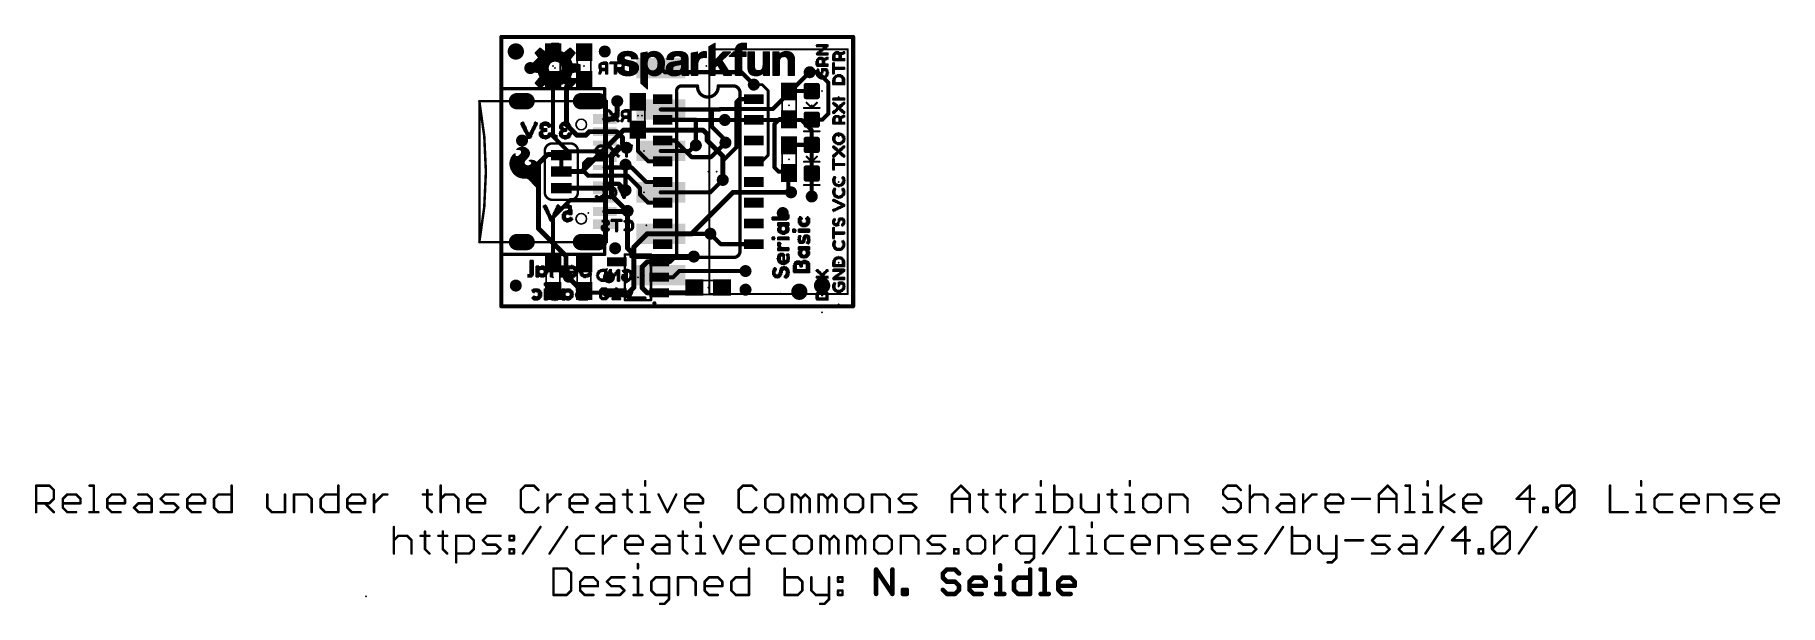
# Model space of a CAD drawing. Extents: x -29 to 78, y -18 to 17.
import ezdxf

# ---------------------------------------------------------------- set-up
doc = ezdxf.new("R2010")
doc.units = 0
for name, color, linetype in [('1', 12, 'CONTINUOUS'), ('16', 53, 'CONTINUOUS'), ('18', 110, 'CONTINUOUS'), ('20', 53, 'CONTINUOUS'), ('21', 41, 'CONTINUOUS'), ('22', 40, 'CONTINUOUS'), ('23', 53, 'CONTINUOUS'), ('24', 53, 'CONTINUOUS'), ('51', 53, 'CONTINUOUS')]:
    doc.layers.add(name, color=color, linetype=linetype)

# ---------------------------------------------------------------- blocks, each defined once
blk = doc.blocks.new('RECT')
blk.add_solid([(-0.5, -0.5), (0.5, -0.5), (-0.5, 0.5), (0.5, 0.5)])
blk = doc.blocks.new('RECT160000X336000R100')
at = {"const_width": 0.5}
blk.add_lwpolyline([(0.25, -0.55), (0.25, 0.55, 0.4142), (0, 0.8), (0, 0.8, 0.4142), (-0.25, 0.55), (-0.25, -0.55, 0.4142), (0, -0.8), (0, -0.8, 0.4142)], format="xyb", close=True, dxfattribs=at)
blk.add_solid([(-0.0254, -0.5754), (0.0254, -0.5754), (-0.0254, 0.5754), (0.0254, 0.5754)])
blk = doc.blocks.new('RECT160000X256000R100')
at = {"const_width": 0.5}
blk.add_lwpolyline([(0.25, -0.3), (0.25, 0.3, 0.4142), (0, 0.55), (0, 0.55, 0.4142), (-0.25, 0.3), (-0.25, -0.3, 0.4142), (0, -0.55), (0, -0.55, 0.4142)], format="xyb", close=True, dxfattribs=at)
blk.add_solid([(-0.0254, -0.3254), (0.0254, -0.3254), (-0.0254, 0.3254), (0.0254, 0.3254)])
blk = doc.blocks.new('PIE')
at = {"const_width": 0.5}
blk.add_lwpolyline([(0, -0.25, 1), (0, 0.25, 1), (0, -0.25)], format="xyb", dxfattribs=at)
blk = doc.blocks.new('RECT160000X160000R30')
at = {"const_width": 0.15}
blk.add_lwpolyline([(0.425, -0.35), (0.425, 0.35, 0.4142), (0.35, 0.425), (-0.35, 0.425, 0.4142), (-0.425, 0.35), (-0.425, -0.35, 0.4142), (-0.35, -0.425), (0.35, -0.425, 0.4142)], format="xyb", close=True, dxfattribs=at)
blk.add_solid([(-0.3754, -0.3754), (0.3754, -0.3754), (-0.3754, 0.3754), (0.3754, 0.3754)])
blk = doc.blocks.new('ROUNDV')
at = {"const_width": 0.5}
blk.add_lwpolyline([(0, -0.25, 1), (0, 0.25, 1), (0, -0.25)], format="xyb", dxfattribs=at)

msp = doc.modelspace()

# ---------------------------------------------------------------- linework, layer by layer
at = {"layer": '1'}
for points, const_width in [([(0, 16.51), (21.59, 16.51)], 0.254), ([(0, 0), (0, 16.51)], 0.254), ([(21.59, 16.51), (21.59, 0)], 0.254), ([(2.755, 15.582), (1.778, 14.605)], 0.254), ([(3.175, 15.582), (2.755, 15.582)], 0.254), ([(3.175, 10.414), (3.175, 13.882)], 0.254), ([(4.0052, 13.462), (4.3862, 13.843)], 0.3048), ([(4.3862, 13.843), (5.119, 13.843)], 0.3048), ([(5.119, 13.843), (5.08, 13.882)], 0.3048), ([(19.431, 14.351), (18.923, 14.351)], 0.254), ([(20.066, 13.716), (19.431, 14.351)], 0.254), ([(0, 13.335), (6.35, 13.335)], 0.2032), ([(0, 3.175), (0, 13.335)], 0.2032), ([(4.0052, 11.1182), (4.0052, 13.462)], 0.3048), ([(6.35, 13.335), (6.35, 3.175)], 0.2032), ([(16.002, 13.589), (15.494, 13.589)], 0.1778), ([(16.3703, 13.2207), (16.002, 13.589)], 0.1778), ([(16.3703, 9.2583), (16.3703, 13.2207)], 0.1778), ([(17.68, 13.196), (17.653, 13.169)], 0.254), ([(19.05, 13.196), (17.68, 13.196)], 0.254), ([(20.066, 11.811), (20.066, 13.716)], 0.254), ([(6.908, 11.48), (7.112, 11.684)], 0.3048), ([(7.112, 11.684), (7.112, 12.573)], 0.3048), ([(14.605, 12.7), (14.4272, 12.5222)], 0.254), ([(14.4272, 12.5222), (14.4272, 9.7542)], 0.254), ([(15.5, 12.7), (14.605, 12.7)], 0.254), ([(19.697, 11.442), (20.066, 11.811)], 0.254), ([(4.6336, 10.4898), (4.0052, 11.1182)], 0.3048), ([(5.3916, 10.705), (5.1764, 10.4898)], 0.3048), ([(6.35, 10.705), (5.3916, 10.705)], 0.3048), ([(6.35, 11.48), (6.908, 11.48)], 0.3048), ([(6.35, 10.705), (7.075, 10.705)], 0.3048), ([(7.075, 10.705), (7.4295, 10.3505)], 0.3048), ([(8.382, 9.525), (8.382, 10.834)], 0.254), ([(9.9, 11.43), (11.938, 11.43)], 0.254), ([(11.938, 11.43), (11.9603, 11.43)], 0.254), ([(11.938, 9.8679), (11.938, 11.43)], 0.254), ([(11.9603, 11.43), (11.9682, 11.4221)], 0.254), ([(13.716, 11.4221), (11.9682, 11.4221)], 0.254), ([(17.057, 11.469), (16.764, 11.176)], 0.254), ([(16.764, 11.176), (16.764, 8.509)], 0.254), ([(17.653, 11.469), (17.057, 11.469)], 0.254), ([(19.05, 11.442), (19.697, 11.442)], 0.254), ([(4.084, 9.505), (3.175, 10.414)], 0.254), ([(5.1764, 10.4898), (4.6336, 10.4898)], 0.3048), ([(7.4295, 10.3505), (7.4295, 9.9695)], 0.3048), ([(7.4295, 9.9695), (7.6835, 9.7155)], 0.3048), ([(9.017, 8.89), (8.382, 9.525)], 0.254), ([(9.9, 10.16), (10.662, 10.16)], 0.254), ([(10.662, 10.16), (11.678, 9.144)], 0.254), ([(13.7541, 10.033), (12.8651, 9.144)], 0.254), ([(14.4272, 9.7542), (13.589, 8.916)], 0.254), ([(17.68, 9.894), (17.653, 9.867)], 0.254), ([(19.05, 9.894), (17.68, 9.894)], 0.254), ([(6.35, 9.505), (4.084, 9.505)], 0.254), ([(5.322, 9.005), (5.08, 8.763)], 0.254), ([(5.08, 8.763), (5.08, 8.255)], 0.254), ([(6.35, 9.005), (5.322, 9.005)], 0.254), ([(6.35, 8.505), (7.62, 8.505)], 0.254), ([(7.6211, 8.6781), (7.62, 8.677)], 0.254), ([(7.62, 8.677), (7.62, 8.505)], 0.254), ([(7.62, 8.505), (8.005, 8.505)], 0.254), ([(8.005, 8.505), (8.89, 7.62)], 0.254), ([(9.9, 8.89), (9.017, 8.89)], 0.254), ([(11.678, 9.144), (12.8651, 9.144)], 0.254), ([(13.589, 8.916), (13.589, 7.747)], 0.254), ([(15.5, 8.89), (16.002, 8.89)], 0.1778), ([(16.002, 8.89), (16.3703, 9.2583)], 0.1778), ([(16.764, 8.509), (17.018, 8.255)], 0.254), ([(5.08, 8.255), (5.334, 8.001)], 0.254), ([(5.334, 8.001), (5.338, 8.005)], 0.254), ([(5.338, 8.005), (6.35, 8.005)], 0.254), ([(6.35, 8.005), (7.743, 8.005)], 0.254), ([(6.35, 7.505), (7.2281, 7.505)], 0.254), ([(7.2281, 7.505), (7.6211, 7.112)], 0.254), ([(7.743, 8.005), (8.509, 7.239)], 0.254), ([(8.89, 7.62), (9.9, 7.62)], 0.254), ([(17.018, 8.255), (17.565, 8.255)], 0.254), ([(17.565, 8.255), (17.609, 8.211)], 0.254), ([(17.609, 8.211), (17.653, 8.167)], 0.254), ([(17.609, 7.156), (17.609, 8.211)], 0.254), ([(19.05, 8.14), (19.05, 6.731)], 0.254), ([(4.219, 6.505), (3.175, 5.461)], 0.254), ([(6.35, 6.505), (4.219, 6.505)], 0.254), ([(8.509, 7.239), (8.509, 6.858)], 0.254), ([(8.509, 6.858), (9.017, 6.35)], 0.254), ([(9.017, 6.35), (9.9, 6.35)], 0.254), ([(11.6792, 4.4402), (14.224, 6.985)], 0.3048), ([(14.224, 6.985), (17.78, 6.985)], 0.3048), ([(17.78, 6.985), (17.609, 7.156)], 0.254), ([(3.175, 2.628), (3.175, 5.461)], 0.254), ([(6.35, 5.805), (7.71, 5.805)], 0.3048), ([(7.71, 5.805), (7.747, 5.842)], 0.3048), ([(8.128, 3.6231), (8.9451, 4.4402)], 0.3048), ([(8.9451, 4.4402), (11.6792, 4.4402)], 0.3048), ([(13.462, 3.81), (12.827, 4.445)], 0.254), ([(6.35, 3.175), (0, 3.175)], 0.2032), ([(8.128, 1.143), (8.128, 3.6231)], 0.3048), ([(15.5, 3.81), (13.462, 3.81)], 0.254), ([(8.636, 2.413), (8.951, 2.728)], 0.3048), ([(8.636, 1.143), (8.636, 2.413)], 0.3048), ([(8.951, 2.728), (9.6821, 2.728)], 0.3048), ([(9.6821, 2.728), (10.3171, 2.728)], 0.3048), ([(10.5711, 2.982), (10.3171, 2.728)], 0.3048), ([(10.922, 2.159), (10.541, 1.778)], 0.254), ([(11.745, 2.982), (10.5711, 2.982)], 0.3048), ([(10.922, 2.159), (14.986, 2.159)], 0.254), ([(11.811, 3.048), (11.745, 2.982)], 0.254), ([(4.1148, 1.778), (4.9648, 0.928)], 0.3048), ([(5.08, 0.928), (4.9648, 0.928)], 0.3048), ([(7.813, 0.828), (8.128, 1.143)], 0.3048), ([(8.951, 0.828), (8.636, 1.143)], 0.3048), ([(9.6821, 1.778), (10.541, 1.778)], 0.254), ([(11.535, 0.828), (11.85, 1.143)], 0.254), ([(21.59, 0), (0, 0)], 0.254), ([(5.18, 0.828), (5.08, 0.928)], 0.254), ([(7.0819, 0.828), (5.18, 0.828)], 0.254), ([(7.0819, 0.828), (7.813, 0.828)], 0.3048), ([(9.6821, 0.828), (8.951, 0.828)], 0.3048), ([(9.6821, 0.828), (11.535, 0.828)], 0.3048)]:
    msp.add_lwpolyline(points, dxfattribs=dict(at, const_width=const_width))
for points, const_width in [([(0, 16.5735, 1), (0, 16.4465)], 0.127), ([(0.0635, 16.51, 1), (-0.0635, 16.51)], 0.127), ([(21.6535, 16.51, 1), (21.5265, 16.51)], 0.127), ([(21.59, 16.4465, 1), (21.59, 16.5735)], 0.127), ([(2.755, 15.6455, 1), (2.755, 15.5185)], 0.127), ([(2.7999, 15.5371, 1), (2.7101, 15.6269)], 0.127), ([(3.175, 15.5185, 1), (3.175, 15.6455)], 0.127), ([(1.7331, 14.6499, 1), (1.8229, 14.5601)], 0.127), ([(3.2385, 13.882, 1), (3.1115, 13.882)], 0.127), ([(4.3862, 13.9192, 1), (4.3862, 13.7668)], 0.1524), ([(4.4401, 13.7891, 1), (4.3323, 13.8969)], 0.1524), ([(5.1339, 13.9359, 1), (5.0261, 13.8281)], 0.1524), ([(5.0651, 13.7891, 1), (5.1729, 13.8969)], 0.1524), ([(5.119, 13.7668, 1), (5.119, 13.9192)], 0.1524), ([(18.923, 14.4145, 1), (18.923, 14.2875)], 0.127), ([(19.4759, 14.3959, 1), (19.3861, 14.3061)], 0.127), ([(19.431, 14.2875, 1), (19.431, 14.4145)], 0.127), ([(0, 13.3858, 1), (0, 13.2842)], 0.1016), ([(0.0508, 13.335, 1), (-0.0508, 13.335)], 0.1016), ([(4.0814, 13.462, 1), (3.929, 13.462)], 0.1524), ([(3.9513, 13.5159, 1), (4.0591, 13.4081)], 0.1524), ([(6.4008, 13.335, 1), (6.2992, 13.335)], 0.1016), ([(6.35, 13.2842, 1), (6.35, 13.3858)], 0.1016), ([(15.494, 13.6334, 1), (15.494, 13.5446)], 0.0889), ([(16.0334, 13.6204, 1), (15.9706, 13.5576)], 0.0889), ([(16.002, 13.5446, 1), (16.002, 13.6334)], 0.0889), ([(16.4148, 13.2207, 1), (16.3258, 13.2207)], 0.0889), ([(16.3389, 13.1893, 1), (16.4017, 13.2521)], 0.0889), ([(17.6081, 13.2139, 1), (17.6979, 13.1241)], 0.127), ([(17.68, 13.2595, 1), (17.68, 13.1325)], 0.127), ([(17.7249, 13.1511, 1), (17.6351, 13.2409)], 0.127), ([(19.05, 13.1325, 1), (19.05, 13.2595)], 0.127), ([(20.1295, 13.716, 1), (20.0025, 13.716)], 0.127), ([(20.0211, 13.6711, 1), (20.1109, 13.7609)], 0.127), ([(7.1882, 12.573, 1), (7.0358, 12.573)], 0.1524), ([(7.1659, 11.6301, 1), (7.0581, 11.7379)], 0.1524), ([(14.4907, 12.5222, 1), (14.3637, 12.5222)], 0.127), ([(14.3823, 12.5671, 1), (14.4721, 12.4773)], 0.127), ([(14.605, 12.7635, 1), (14.605, 12.6365)], 0.127), ([(14.6499, 12.6551, 1), (14.5601, 12.7449)], 0.127), ([(15.5, 12.6365, 1), (15.5, 12.7635)], 0.127), ([(20.0025, 11.811, 1), (20.1295, 11.811)], 0.127), ([(20.1109, 11.7661, 1), (20.0211, 11.8559)], 0.127), ([(4.0591, 11.1721, 1), (3.9513, 11.0643)], 0.1524), ([(3.929, 11.1182, 1), (4.0814, 11.1182)], 0.1524), ([(5.3916, 10.7812, 1), (5.3916, 10.6288)], 0.1524), ([(5.4455, 10.6511, 1), (5.3377, 10.7589)], 0.1524), ([(6.35, 11.5562, 1), (6.35, 11.4038)], 0.1524), ([(6.35, 10.7812, 1), (6.35, 10.6288)], 0.1524), ([(6.35, 10.6288, 1), (6.35, 10.7812)], 0.1524), ([(6.8541, 11.5339, 1), (6.9619, 11.4261)], 0.1524), ([(6.908, 11.4038, 1), (6.908, 11.5562)], 0.1524), ([(7.1289, 10.7589, 1), (7.0211, 10.6511)], 0.1524), ([(7.0358, 11.684, 1), (7.1882, 11.684)], 0.1524), ([(7.075, 10.6288, 1), (7.075, 10.7812)], 0.1524), ([(8.4455, 10.834, 1), (8.3185, 10.834)], 0.127), ([(9.9, 11.4935, 1), (9.9, 11.3665)], 0.127), ([(11.938, 11.4935, 1), (11.938, 11.3665)], 0.127), ([(12.0015, 11.43, 1), (11.8745, 11.43)], 0.127), ([(12.0052, 11.4749, 1), (11.9154, 11.3851)], 0.127), ([(11.9682, 11.4856, 1), (11.9682, 11.3586)], 0.127), ([(11.9233, 11.3772, 1), (12.0131, 11.467)], 0.127), ([(11.938, 11.3665, 1), (11.938, 11.4935)], 0.127), ([(11.9603, 11.3665, 1), (11.9603, 11.4935)], 0.127), ([(13.716, 11.3586, 1), (13.716, 11.4856)], 0.127), ([(16.8275, 11.176, 1), (16.7005, 11.176)], 0.127), ([(16.7191, 11.2209, 1), (16.8089, 11.1311)], 0.127), ([(17.057, 11.5325, 1), (17.057, 11.4055)], 0.127), ([(17.1019, 11.4241, 1), (17.0121, 11.5139)], 0.127), ([(17.653, 11.4055, 1), (17.653, 11.5325)], 0.127), ([(19.05, 11.5055, 1), (19.05, 11.3785)], 0.127), ([(19.6521, 11.4869, 1), (19.7419, 11.3971)], 0.127), ([(19.697, 11.3785, 1), (19.697, 11.5055)], 0.127), ([(3.2199, 10.4589, 1), (3.1301, 10.3691)], 0.127), ([(3.1115, 10.414, 1), (3.2385, 10.414)], 0.127), ([(4.6336, 10.566, 1), (4.6336, 10.4136)], 0.1524), ([(4.5797, 10.4359, 1), (4.6875, 10.5437)], 0.1524), ([(5.1225, 10.5437, 1), (5.2303, 10.4359)], 0.1524), ([(5.1764, 10.4136, 1), (5.1764, 10.566)], 0.1524), ([(7.5057, 10.3505, 1), (7.3533, 10.3505)], 0.1524), ([(7.4834, 10.0234, 1), (7.3756, 9.9156)], 0.1524), ([(7.3533, 9.9695, 1), (7.5057, 9.9695)], 0.1524), ([(7.3756, 10.2966, 1), (7.4834, 10.4044)], 0.1524), ([(7.6296, 9.6616, 1), (7.7374, 9.7694)], 0.1524), ([(8.4269, 9.5699, 1), (8.3371, 9.4801)], 0.127), ([(9.9, 10.2235, 1), (9.9, 10.0965)], 0.127), ([(10.7069, 10.2049, 1), (10.6171, 10.1151)], 0.127), ([(10.662, 10.0965, 1), (10.662, 10.2235)], 0.127), ([(11.8745, 9.8679, 1), (12.0015, 9.8679)], 0.127), ([(13.799, 9.9881, 1), (13.7092, 10.0779)], 0.127), ([(14.3637, 9.7542, 1), (14.4907, 9.7542)], 0.127), ([(14.4721, 9.7093, 1), (14.3823, 9.7991)], 0.127), ([(17.6081, 9.9119, 1), (17.6979, 9.8221)], 0.127), ([(17.68, 9.9575, 1), (17.68, 9.8305)], 0.127), ([(17.7249, 9.8491, 1), (17.6351, 9.9389)], 0.127), ([(19.05, 9.8305, 1), (19.05, 9.9575)], 0.127), ([(4.084, 9.5685, 1), (4.084, 9.4415)], 0.127), ([(4.0391, 9.4601, 1), (4.1289, 9.5499)], 0.127), ([(5.1435, 8.763, 1), (5.0165, 8.763)], 0.127), ([(5.0351, 8.8079, 1), (5.1249, 8.7181)], 0.127), ([(5.322, 9.0685, 1), (5.322, 8.9415)], 0.127), ([(5.3669, 8.9601, 1), (5.2771, 9.0499)], 0.127), ([(6.35, 8.5685, 1), (6.35, 8.4415)], 0.127), ([(6.35, 9.4415, 1), (6.35, 9.5685)], 0.127), ([(6.35, 8.9415, 1), (6.35, 9.0685)], 0.127), ([(7.6835, 8.677, 1), (7.5565, 8.677)], 0.127), ([(7.5751, 8.7219, 1), (7.6649, 8.6321)], 0.127), ([(7.62, 8.5685, 1), (7.62, 8.4415)], 0.127), ([(7.666, 8.6332, 1), (7.5762, 8.723)], 0.127), ([(7.62, 8.4415, 1), (7.62, 8.5685)], 0.127), ([(8.0499, 8.5499, 1), (7.9601, 8.4601)], 0.127), ([(8.005, 8.4415, 1), (8.005, 8.5685)], 0.127), ([(8.3185, 9.525, 1), (8.4455, 9.525)], 0.127), ([(9.017, 8.9535, 1), (9.017, 8.8265)], 0.127), ([(8.9721, 8.8451, 1), (9.0619, 8.9349)], 0.127), ([(9.9, 8.8265, 1), (9.9, 8.9535)], 0.127), ([(11.678, 9.2075, 1), (11.678, 9.0805)], 0.127), ([(11.6331, 9.0991, 1), (11.7229, 9.1889)], 0.127), ([(12.8202, 9.1889, 1), (12.91, 9.0991)], 0.127), ([(12.8651, 9.0805, 1), (12.8651, 9.2075)], 0.127), ([(13.6525, 8.916, 1), (13.5255, 8.916)], 0.127), ([(13.5441, 8.9609, 1), (13.6339, 8.8711)], 0.127), ([(15.5, 8.9345, 1), (15.5, 8.8456)], 0.0889), ([(15.9706, 8.9214, 1), (16.0334, 8.8586)], 0.0889), ([(16.002, 8.8456, 1), (16.002, 8.9345)], 0.0889), ([(16.3258, 9.2583, 1), (16.4148, 9.2583)], 0.0889), ([(16.4017, 9.2269, 1), (16.3389, 9.2897)], 0.0889), ([(16.8089, 8.5539, 1), (16.7191, 8.4641)], 0.127), ([(16.7005, 8.509, 1), (16.8275, 8.509)], 0.127), ([(5.1249, 8.2999, 1), (5.0351, 8.2101)], 0.127), ([(5.0165, 8.255, 1), (5.1435, 8.255)], 0.127), ([(5.2891, 8.0459, 1), (5.3789, 7.9561)], 0.127), ([(5.338, 8.0685, 1), (5.338, 7.9415)], 0.127), ([(5.2891, 7.9561, 1), (5.3789, 8.0459)], 0.127), ([(5.3829, 7.9601, 1), (5.2931, 8.0499)], 0.127), ([(6.35, 8.0685, 1), (6.35, 7.9415)], 0.127), ([(6.35, 7.5685, 1), (6.35, 7.4415)], 0.127), ([(6.35, 7.9415, 1), (6.35, 8.0685)], 0.127), ([(7.273, 7.5499, 1), (7.1832, 7.4601)], 0.127), ([(7.2281, 7.4415, 1), (7.2281, 7.5685)], 0.127), ([(7.5565, 8.505, 1), (7.6835, 8.505)], 0.127), ([(7.7879, 8.0499, 1), (7.6981, 7.9601)], 0.127), ([(7.743, 7.9415, 1), (7.743, 8.0685)], 0.127), ([(8.89, 7.6835, 1), (8.89, 7.5565)], 0.127), ([(8.8451, 7.5751, 1), (8.9349, 7.6649)], 0.127), ([(9.9, 7.5565, 1), (9.9, 7.6835)], 0.127), ([(13.5255, 7.747, 1), (13.6525, 7.747)], 0.127), ([(17.018, 8.3185, 1), (17.018, 8.1915)], 0.127), ([(16.9731, 8.2101, 1), (17.0629, 8.2999)], 0.127), ([(17.6099, 8.2999, 1), (17.5201, 8.2101)], 0.127), ([(17.6539, 8.2559, 1), (17.5641, 8.1661)], 0.127), ([(17.6725, 8.211, 1), (17.5455, 8.211)], 0.127), ([(17.5641, 8.1661, 1), (17.6539, 8.2559)], 0.127), ([(17.565, 8.1915, 1), (17.565, 8.3185)], 0.127), ([(17.6081, 8.1221, 1), (17.6979, 8.2119)], 0.127), ([(19.1135, 8.14, 1), (18.9865, 8.14)], 0.127), ([(4.219, 6.5685, 1), (4.219, 6.4415)], 0.127), ([(4.2639, 6.4601, 1), (4.1741, 6.5499)], 0.127), ([(6.35, 6.4415, 1), (6.35, 6.5685)], 0.127), ([(7.5762, 7.0671, 1), (7.666, 7.1569)], 0.127), ([(8.5725, 7.239, 1), (8.4455, 7.239)], 0.127), ([(8.5539, 6.9029, 1), (8.4641, 6.8131)], 0.127), ([(8.4455, 6.858, 1), (8.5725, 6.858)], 0.127), ([(8.4641, 7.1941, 1), (8.5539, 7.2839)], 0.127), ([(9.017, 6.4135, 1), (9.017, 6.2865)], 0.127), ([(8.9721, 6.3051, 1), (9.0619, 6.3949)], 0.127), ([(9.9, 6.2865, 1), (9.9, 6.4135)], 0.127), ([(14.224, 7.0612, 1), (14.224, 6.9088)], 0.1524), ([(14.2779, 6.9311, 1), (14.1701, 7.0389)], 0.1524), ([(17.6539, 7.2009, 1), (17.5641, 7.1111)], 0.127), ([(17.5455, 7.156, 1), (17.6725, 7.156)], 0.127), ([(17.7351, 6.9401, 1), (17.8249, 7.0299)], 0.127), ([(17.78, 6.9088, 1), (17.78, 7.0612)], 0.1524), ([(18.9865, 6.731, 1), (19.1135, 6.731)], 0.127), ([(3.2385, 5.461, 1), (3.1115, 5.461)], 0.127), ([(3.1301, 5.5059, 1), (3.2199, 5.4161)], 0.127), ([(6.35, 5.8812, 1), (6.35, 5.7288)], 0.1524), ([(7.6561, 5.8589, 1), (7.7639, 5.7511)], 0.1524), ([(7.8009, 5.7881, 1), (7.6931, 5.8959)], 0.1524), ([(7.71, 5.7288, 1), (7.71, 5.8812)], 0.1524), ([(8.9451, 4.5164, 1), (8.9451, 4.364)], 0.1524), ([(8.999, 4.3863, 1), (8.8913, 4.4941)], 0.1524), ([(11.6253, 4.4941, 1), (11.7331, 4.3863)], 0.1524), ([(11.6792, 4.364, 1), (11.6792, 4.5164)], 0.1524), ([(12.8719, 4.4899, 1), (12.7821, 4.4001)], 0.127), ([(0, 3.2258, 1), (0, 3.1242)], 0.1016), ([(-0.0508, 3.175, 1), (0.0508, 3.175)], 0.1016), ([(6.2992, 3.175, 1), (6.4008, 3.175)], 0.1016), ([(6.35, 3.1242, 1), (6.35, 3.2258)], 0.1016), ([(8.2042, 3.6231, 1), (8.0518, 3.6231)], 0.1524), ([(8.0741, 3.6769, 1), (8.1819, 3.5692)], 0.1524), ([(13.462, 3.8735, 1), (13.462, 3.7465)], 0.127), ([(13.4171, 3.7651, 1), (13.5069, 3.8549)], 0.127), ([(15.5, 3.7465, 1), (15.5, 3.8735)], 0.127), ([(3.1115, 2.628, 1), (3.2385, 2.628)], 0.127), ([(8.7122, 2.413, 1), (8.5598, 2.413)], 0.1524), ([(8.5821, 2.4669, 1), (8.6899, 2.3591)], 0.1524), ([(8.951, 2.8042, 1), (8.951, 2.6518)], 0.1524), ([(9.0049, 2.6741, 1), (8.8971, 2.7819)], 0.1524), ([(9.6821, 2.8042, 1), (9.6821, 2.6518)], 0.1524), ([(9.6821, 2.6518, 1), (9.6821, 2.8042)], 0.1524), ([(10.2632, 2.7819, 1), (10.371, 2.6741)], 0.1524), ([(10.3171, 2.6518, 1), (10.3171, 2.8042)], 0.1524), ([(10.5711, 3.0582, 1), (10.5711, 2.9058)], 0.1524), ([(10.625, 2.9281, 1), (10.5172, 3.0359)], 0.1524), ([(10.922, 2.2225, 1), (10.922, 2.0955)], 0.127), ([(10.9669, 2.1141, 1), (10.8771, 2.2039)], 0.127), ([(11.7001, 3.0269, 1), (11.7899, 2.9371)], 0.127), ([(11.745, 2.9058, 1), (11.745, 3.0582)], 0.1524), ([(11.8559, 3.0031, 1), (11.7661, 3.0929)], 0.127), ([(14.986, 2.0955, 1), (14.986, 2.2225)], 0.127), ([(4.1687, 1.8319, 1), (4.0609, 1.7241)], 0.1524), ([(4.9648, 1.0042, 1), (4.9648, 0.8518)], 0.1524), ([(5.08, 0.8518, 1), (5.08, 1.0042)], 0.1524), ([(8.0518, 1.143, 1), (8.2042, 1.143)], 0.1524), ([(8.1819, 1.0891, 1), (8.0741, 1.1969)], 0.1524), ([(8.6899, 1.1969, 1), (8.5821, 1.0891)], 0.1524), ([(8.5598, 1.143, 1), (8.7122, 1.143)], 0.1524), ([(9.6821, 1.8415, 1), (9.6821, 1.7145)], 0.127), ([(10.4961, 1.8229, 1), (10.5859, 1.7331)], 0.127), ([(10.541, 1.7145, 1), (10.541, 1.8415)], 0.127), ([(11.8949, 1.0981, 1), (11.8051, 1.1879)], 0.127), ([(0, 0.0635, 1), (0, -0.0635)], 0.127), ([(-0.0635, 0, 1), (0.0635, 0)], 0.127), ([(4.9109, 0.8741, 1), (5.0187, 0.9819)], 0.1524), ([(5.1249, 0.9729, 1), (5.0351, 0.8831)], 0.127), ([(5.18, 0.8915, 1), (5.18, 0.7645)], 0.127), ([(5.1351, 0.7831, 1), (5.2249, 0.8729)], 0.127), ([(7.0819, 0.9042, 1), (7.0819, 0.7518)], 0.1524), ([(7.0819, 0.7645, 1), (7.0819, 0.8915)], 0.127), ([(7.7591, 0.8819, 1), (7.8669, 0.7741)], 0.1524), ([(7.813, 0.7518, 1), (7.813, 0.9042)], 0.1524), ([(8.951, 0.9042, 1), (8.951, 0.7518)], 0.1524), ([(8.8971, 0.7741, 1), (9.0049, 0.8819)], 0.1524), ([(9.6821, 0.9042, 1), (9.6821, 0.7518)], 0.1524), ([(9.6821, 0.7518, 1), (9.6821, 0.9042)], 0.1524), ([(11.4901, 0.8729, 1), (11.5799, 0.7831)], 0.127), ([(11.535, 0.7518, 1), (11.535, 0.9042)], 0.1524), ([(21.5265, 0, 1), (21.6535, 0)], 0.127), ([(21.59, -0.0635, 1), (21.59, 0.0635)], 0.127)]:
    msp.add_lwpolyline(points, format="xyb", dxfattribs=dict(at, const_width=const_width))
at = {"layer": '16'}
for points, const_width in [([(0, 16.51), (21.59, 16.51)], 0.254), ([(0, 0), (0, 16.51)], 0.254), ([(21.59, 16.51), (21.59, 0)], 0.254), ([(9.783, 14.605), (10.037, 14.351)], 0.254), ([(14.732, 14.351), (10.037, 14.351)], 0.254), ([(14.732, 14.351), (15.494, 13.589)], 0.254), ([(18.923, 14.351), (16.6672, 12.0952)], 0.254), ([(0, 13.335), (6.35, 13.335)], 0.2032), ([(0, 3.175), (0, 13.335)], 0.2032), ([(6.35, 13.335), (6.35, 3.175)], 0.2032), ([(9.783, 12.065), (12.827, 12.065)], 0.254), ([(12.827, 12.065), (13.407, 12.065)], 0.254), ([(12.9159, 11.9761), (12.827, 12.065)], 0.254), ([(12.9159, 11.0163), (12.9159, 11.9761)], 0.254), ([(13.407, 12.065), (13.4372, 12.0952)], 0.254), ([(16.6672, 12.0952), (13.4372, 12.0952)], 0.254), ([(4.953, 8.255), (7.493, 10.795)], 0.3048), ([(7.493, 10.795), (12.3797, 10.795)], 0.3048), ([(12.3797, 10.795), (12.6365, 10.5382)], 0.3048), ([(13.7541, 10.1781), (12.9159, 11.0163)], 0.254), ([(18.415, 11.4221), (13.716, 11.4221)], 0.254), ([(19.05, 10.7871), (18.415, 11.4221)], 0.254), ([(19.05, 6.731), (19.05, 10.7871)], 0.254), ([(7.3025, 9.7155), (6.763, 9.176)], 0.3048), ([(7.3025, 9.7155), (7.6835, 9.7155)], 0.3048), ([(9.783, 9.525), (11.557, 9.525)], 0.254), ([(11.557, 9.525), (11.8999, 9.8679)], 0.254), ([(11.8999, 9.8679), (11.938, 9.8679)], 0.254), ([(12.6365, 10.5382), (12.6365, 10.1572)], 0.3048), ([(12.6365, 10.1572), (13.589, 9.2047)], 0.3048), ([(13.7541, 10.033), (13.7541, 10.1781)], 0.254), ([(2.286, 8.763), (2.8194, 9.2964)], 0.3048), ([(2.286, 4.7591), (2.286, 8.763)], 0.3048), ([(3.81, 9.2964), (2.8194, 9.2964)], 0.3048), ([(3.683, 9.271), (3.7846, 9.271)], 0.3048), ([(3.7846, 9.271), (3.81, 9.2964)], 0.3048), ([(6.763, 7.239), (6.763, 9.176)], 0.3048), ([(7.6211, 7.112), (7.6211, 8.6781)], 0.254), ([(13.589, 9.2047), (13.589, 7.747)], 0.3048), ([(3.683, 8.255), (4.953, 8.255)], 0.3048), ([(12.827, 6.985), (13.589, 7.747)], 0.254), ([(3.683, 7.239), (6.763, 7.239)], 0.3048), ([(6.763, 6.7912), (6.763, 7.239)], 0.3048), ([(7.7123, 5.842), (6.763, 6.7912)], 0.3048), ([(9.783, 6.985), (12.827, 6.985)], 0.254), ([(7.747, 5.842), (7.7123, 5.842)], 0.3048), ([(7.747, 5.842), (7.747, 3.556)], 0.3048), ([(2.286, 4.7591), (3.9671, 3.078)], 0.3048), ([(12.827, 4.445), (9.783, 4.445)], 0.254), ([(6.35, 3.175), (0, 3.175)], 0.2032), ([(3.9671, 3.078), (3.9671, 1.9257)], 0.3048), ([(7.747, 3.556), (8.255, 3.048)], 0.3048), ([(8.255, 3.048), (11.811, 3.048)], 0.3048), ([(4.1148, 1.778), (3.9671, 1.9257)], 0.3048), ([(6.2041, 1.0673), (6.1024, 0.9656)], 0.2032), ([(6.4075, 1.0673), (6.2041, 1.0673)], 0.2032), ([(6.5092, 0.9656), (6.4075, 1.0673)], 0.2032), ([(7.2576, 0.8639), (7.0542, 1.0673)], 0.2032), ([(7.0542, 1.0673), (7.0542, 0.4572)], 0.2032), ([(21.59, 0), (0, 0)], 0.254), ([(6.1024, 0.9656), (6.1024, 0.5589)], 0.2032), ([(6.5092, 0.5589), (6.1024, 0.9656)], 0.2032), ([(6.1024, 0.5589), (6.2041, 0.4572)], 0.2032), ([(6.2041, 0.4572), (6.4075, 0.4572)], 0.2032), ([(6.4075, 0.4572), (6.5092, 0.5589)], 0.2032), ([(6.5092, 0.5589), (6.5092, 0.9656)], 0.2032), ([(7.2576, 0.4572), (6.8509, 0.4572)], 0.2032), ([(7.8027, 0.4572), (7.5993, 0.8639)], 0.2032), ([(8.006, 0.8639), (7.8027, 0.4572)], 0.2032)]:
    msp.add_lwpolyline(points, dxfattribs=dict(at, const_width=const_width))
for points, const_width in [([(0, 16.5735, 1), (0, 16.4465)], 0.127), ([(0.0635, 16.51, 1), (-0.0635, 16.51)], 0.127), ([(21.6535, 16.51, 1), (21.5265, 16.51)], 0.127), ([(21.59, 16.4465, 1), (21.59, 16.5735)], 0.127), ([(9.8279, 14.6499, 1), (9.7381, 14.5601)], 0.127), ([(10.037, 14.4145, 1), (10.037, 14.2875)], 0.127), ([(9.9921, 14.3061, 1), (10.0819, 14.3959)], 0.127), ([(14.7769, 14.3959, 1), (14.6871, 14.3061)], 0.127), ([(14.732, 14.2875, 1), (14.732, 14.4145)], 0.127), ([(18.9679, 14.3061, 1), (18.8781, 14.3959)], 0.127), ([(0, 13.3858, 1), (0, 13.2842)], 0.1016), ([(0.0508, 13.335, 1), (-0.0508, 13.335)], 0.1016), ([(6.4008, 13.335, 1), (6.2992, 13.335)], 0.1016), ([(6.35, 13.2842, 1), (6.35, 13.3858)], 0.1016), ([(15.4491, 13.5441, 1), (15.5389, 13.6339)], 0.127), ([(9.783, 12.1285, 1), (9.783, 12.0015)], 0.127), ([(12.827, 12.1285, 1), (12.827, 12.0015)], 0.127), ([(12.8719, 12.1099, 1), (12.7821, 12.0201)], 0.127), ([(12.827, 12.0015, 1), (12.827, 12.1285)], 0.127), ([(12.9794, 11.9761, 1), (12.8524, 11.9761)], 0.127), ([(12.871, 11.9312, 1), (12.9608, 12.021)], 0.127), ([(13.3621, 12.1099, 1), (13.4519, 12.0201)], 0.127), ([(13.4372, 12.1587, 1), (13.4372, 12.0317)], 0.127), ([(13.4821, 12.0503, 1), (13.3923, 12.1401)], 0.127), ([(13.407, 12.0015, 1), (13.407, 12.1285)], 0.127), ([(16.6223, 12.1401, 1), (16.7121, 12.0503)], 0.127), ([(16.6672, 12.0317, 1), (16.6672, 12.1587)], 0.127), ([(7.493, 10.8712, 1), (7.493, 10.7188)], 0.1524), ([(7.5469, 10.7411, 1), (7.4391, 10.8489)], 0.1524), ([(12.4336, 10.8489, 1), (12.3258, 10.7411)], 0.1524), ([(12.3797, 10.7188, 1), (12.3797, 10.8712)], 0.1524), ([(12.9608, 11.0612, 1), (12.871, 10.9714)], 0.127), ([(12.8524, 11.0163, 1), (12.9794, 11.0163)], 0.127), ([(13.716, 11.4856, 1), (13.716, 11.3586)], 0.127), ([(18.4599, 11.467, 1), (18.3701, 11.3772)], 0.127), ([(18.415, 11.3586, 1), (18.415, 11.4856)], 0.127), ([(19.1135, 10.7871, 1), (18.9865, 10.7871)], 0.127), ([(19.0051, 10.7422, 1), (19.0949, 10.832)], 0.127), ([(7.3025, 9.7917, 1), (7.3025, 9.6393)], 0.1524), ([(7.3564, 9.6616, 1), (7.2486, 9.7694)], 0.1524), ([(7.6835, 9.6393, 1), (7.6835, 9.7917)], 0.1524), ([(9.783, 9.5885, 1), (9.783, 9.4615)], 0.127), ([(11.557, 9.4615, 1), (11.557, 9.5885)], 0.127), ([(11.8999, 9.9314, 1), (11.8999, 9.8044)], 0.127), ([(11.9448, 9.823, 1), (11.855, 9.9128)], 0.127), ([(11.938, 9.8044, 1), (11.938, 9.9314)], 0.127), ([(12.7127, 10.5382, 1), (12.5603, 10.5382)], 0.1524), ([(12.6904, 10.2111, 1), (12.5826, 10.1033)], 0.1524), ([(12.5603, 10.1572, 1), (12.7127, 10.1572)], 0.1524), ([(12.5826, 10.4843, 1), (12.6904, 10.5921)], 0.1524), ([(13.8176, 10.1781, 1), (13.6906, 10.1781)], 0.127), ([(13.6906, 10.033, 1), (13.8176, 10.033)], 0.127), ([(13.7092, 10.1332, 1), (13.799, 10.223)], 0.127), ([(2.3622, 8.763, 1), (2.2098, 8.763)], 0.1524), ([(2.2321, 8.8169, 1), (2.3399, 8.7091)], 0.1524), ([(2.8194, 9.3726, 1), (2.8194, 9.2202)], 0.1524), ([(2.8733, 9.2425, 1), (2.7655, 9.3503)], 0.1524), ([(3.683, 9.3472, 1), (3.683, 9.1948)], 0.1524), ([(3.7307, 9.3249, 1), (3.8385, 9.2171)], 0.1524), ([(3.8639, 9.2425, 1), (3.7561, 9.3503)], 0.1524), ([(3.7846, 9.1948, 1), (3.7846, 9.3472)], 0.1524), ([(3.81, 9.2202, 1), (3.81, 9.3726)], 0.1524), ([(6.8392, 9.176, 1), (6.6868, 9.176)], 0.1524), ([(6.7092, 9.2299, 1), (6.8169, 9.1222)], 0.1524), ([(7.6846, 8.6781, 1), (7.5576, 8.6781)], 0.127), ([(11.5121, 9.5699, 1), (11.6019, 9.4801)], 0.127), ([(13.6652, 9.2047, 1), (13.5128, 9.2047)], 0.1524), ([(13.5351, 9.1508, 1), (13.6429, 9.2586)], 0.1524), ([(3.683, 8.3312, 1), (3.683, 8.1788)], 0.1524), ([(4.8991, 8.3089, 1), (5.0069, 8.2011)], 0.1524), ([(4.953, 8.1788, 1), (4.953, 8.3312)], 0.1524), ([(13.5128, 7.747, 1), (13.6652, 7.747)], 0.1524), ([(13.6339, 7.7021, 1), (13.5441, 7.7919)], 0.127), ([(3.683, 7.3152, 1), (3.683, 7.1628)], 0.1524), ([(6.8392, 7.239, 1), (6.6868, 7.239)], 0.1524), ([(6.6868, 7.239, 1), (6.8392, 7.239)], 0.1524), ([(6.6868, 6.7912, 1), (6.8392, 6.7912)], 0.1524), ([(6.8169, 6.8451, 1), (6.7092, 6.7373)], 0.1524), ([(6.763, 7.1628, 1), (6.763, 7.3152)], 0.1524), ([(7.5576, 7.112, 1), (7.6846, 7.112)], 0.127), ([(9.783, 7.0485, 1), (9.783, 6.9215)], 0.127), ([(12.7821, 7.0299, 1), (12.8719, 6.9401)], 0.127), ([(12.827, 6.9215, 1), (12.827, 7.0485)], 0.127), ([(18.9865, 6.731, 1), (19.1135, 6.731)], 0.127), ([(7.7123, 5.9182, 1), (7.7123, 5.7658)], 0.1524), ([(7.6584, 5.7881, 1), (7.7661, 5.8959)], 0.1524), ([(7.8232, 5.842, 1), (7.6708, 5.842)], 0.1524), ([(7.747, 5.7658, 1), (7.747, 5.9182)], 0.1524), ([(2.3399, 4.813, 1), (2.2321, 4.7052)], 0.1524), ([(2.2098, 4.7591, 1), (2.3622, 4.7591)], 0.1524), ([(9.783, 4.5085, 1), (9.783, 4.3815)], 0.127), ([(12.827, 4.3815, 1), (12.827, 4.5085)], 0.127), ([(0, 3.2258, 1), (0, 3.1242)], 0.1016), ([(-0.0508, 3.175, 1), (0.0508, 3.175)], 0.1016), ([(4.0433, 3.078, 1), (3.8909, 3.078)], 0.1524), ([(6.2992, 3.175, 1), (6.4008, 3.175)], 0.1016), ([(6.35, 3.1242, 1), (6.35, 3.2258)], 0.1016), ([(7.8009, 3.6099, 1), (7.6931, 3.5021)], 0.1524), ([(7.6708, 3.556, 1), (7.8232, 3.556)], 0.1524), ([(3.9132, 3.0241, 1), (4.021, 3.1319)], 0.1524), ([(8.255, 3.1242, 1), (8.255, 2.9718)], 0.1524), ([(8.2011, 2.9941, 1), (8.3089, 3.1019)], 0.1524), ([(11.811, 2.9718, 1), (11.811, 3.1242)], 0.1524), ([(4.021, 1.9796, 1), (3.9132, 1.8718)], 0.1524), ([(3.8909, 1.9257, 1), (4.0433, 1.9257)], 0.1524), ([(4.0609, 1.7241, 1), (4.1687, 1.8319)], 0.1524), ([(6.2041, 1.1181, 1), (6.2041, 1.0165)], 0.1016), ([(6.2401, 1.0314, 1), (6.1682, 1.1032)], 0.1016), ([(6.4434, 1.1032, 1), (6.3716, 1.0314)], 0.1016), ([(6.4075, 1.0165, 1), (6.4075, 1.1181)], 0.1016), ([(7.0902, 1.1032, 1), (7.0183, 1.0314)], 0.1016), ([(7.105, 1.0673, 1), (7.0034, 1.0673)], 0.1016), ([(0, 0.0635, 1), (0, -0.0635)], 0.127), ([(-0.0635, 0, 1), (0.0635, 0)], 0.127), ([(6.1384, 1.0016, 1), (6.0665, 0.9297)], 0.1016), ([(6.1532, 0.9656, 1), (6.0516, 0.9656)], 0.1016), ([(6.0665, 1.0016, 1), (6.1384, 0.9297)], 0.1016), ([(6.1384, 0.5948, 1), (6.0665, 0.523)], 0.1016), ([(6.0516, 0.5589, 1), (6.1532, 0.5589)], 0.1016), ([(6.2041, 0.508, 1), (6.2041, 0.4064)], 0.1016), ([(6.1682, 0.4213, 1), (6.2401, 0.4931)], 0.1016), ([(6.3716, 0.4931, 1), (6.4434, 0.4213)], 0.1016), ([(6.4075, 0.4064, 1), (6.4075, 0.508)], 0.1016), ([(6.56, 0.9656, 1), (6.4584, 0.9656)], 0.1016), ([(6.4584, 0.5589, 1), (6.56, 0.5589)], 0.1016), ([(6.4733, 0.9297, 1), (6.5451, 1.0016)], 0.1016), ([(6.5451, 0.523, 1), (6.4733, 0.5948)], 0.1016), ([(6.4733, 0.523, 1), (6.5451, 0.5948)], 0.1016), ([(6.8509, 0.508, 1), (6.8509, 0.4064)], 0.1016), ([(7.0034, 0.4572, 1), (7.105, 0.4572)], 0.1016), ([(7.2217, 0.828, 1), (7.2935, 0.8999)], 0.1016), ([(7.2576, 0.4064, 1), (7.2576, 0.508)], 0.1016), ([(7.6447, 0.8867, 1), (7.5538, 0.8412)], 0.1016), ([(7.7572, 0.4799, 1), (7.8481, 0.4345)], 0.1016), ([(7.7572, 0.4345, 1), (7.8481, 0.4799)], 0.1016), ([(8.0515, 0.8412, 1), (7.9606, 0.8867)], 0.1016), ([(21.5265, 0, 1), (21.6535, 0)], 0.127), ([(21.59, -0.0635, 1), (21.59, 0.0635)], 0.127)]:
    msp.add_lwpolyline(points, format="xyb", dxfattribs=dict(at, const_width=const_width))
at = {"layer": '20', "const_width": 0.2032}
for points in [[(0, 0), (0, 16.51)], [(0, 16.51), (21.59, 16.51)], [(21.59, 16.51), (21.59, 0)], [(21.59, 0), (0, 0)]]:
    msp.add_lwpolyline(points, dxfattribs=at)
at = {"layer": '20', "const_width": 0.1016}
for points in [[(0.0508, 16.51, 1), (-0.0508, 16.51)], [(0, 16.5608, 1), (0, 16.4592)], [(21.6408, 16.51, 1), (21.5392, 16.51)], [(21.59, 16.4592, 1), (21.59, 16.5608)], [(0, 0.0508, 1), (0, -0.0508)], [(-0.0508, 0, 1), (0.0508, 0)], [(21.5392, 0, 1), (21.6408, 0)], [(21.59, -0.0508, 1), (21.59, 0.0508)]]:
    msp.add_lwpolyline(points, format="xyb", dxfattribs=at)
at = {"layer": '20'}
for centre in [(4.905, 11.145), (4.905, 5.365)]:
    msp.add_circle(centre, 0.325, dxfattribs=at)
at = {"layer": '21'}
for points, const_width in [([(12.734, 15.907), (13.114, 16.127)], 0.0762), ([(13.0297, 16.0782), (13.114, 16.0782)], 0.0762), ([(13.114, 16.127), (13.114, 15.077)], 0.0762), ([(14.484, 15.997), (14.544, 16.057)], 0.0762), ([(14.544, 16.057), (14.624, 16.087)], 0.0762), ([(14.6005, 16.0782), (15.044, 16.0782)], 0.0762), ([(14.624, 16.087), (14.724, 16.117)], 0.0762), ([(14.724, 16.117), (14.834, 16.127)], 0.0762), ([(14.834, 16.127), (14.914, 16.127)], 0.0762), ([(14.914, 16.127), (14.944, 16.117)], 0.0762), ([(14.944, 16.117), (15.044, 16.117)], 0.0762), ([(15.044, 16.117), (15.044, 15.827)], 0.0762), ([(7.134, 15.167), (7.154, 15.297)], 0.0762), ([(7.144, 15.087), (7.134, 15.167)], 0.0762), ([(7.1344, 15.1638), (7.5514, 15.1638)], 0.0762), ([(7.1439, 15.0876), (7.6969, 15.0876)], 0.0762), ([(7.174, 15.007), (7.144, 15.087)], 0.0762), ([(7.1452, 15.24), (7.5248, 15.24)], 0.0762), ([(7.154, 15.297), (7.194, 15.397)], 0.0762), ([(7.1617, 15.3162), (7.5578, 15.3162)], 0.0762), ([(7.1724, 15.0114), (8.0342, 15.0114)], 0.0762), ([(7.274, 14.907), (7.174, 15.007)], 0.0762), ([(7.1922, 15.3924), (8.3093, 15.3924)], 0.0762), ([(7.194, 15.397), (7.254, 15.467)], 0.0762), ([(7.254, 15.467), (7.334, 15.527)], 0.0762), ([(7.2561, 15.4686), (8.2419, 15.4686)], 0.0762), ([(7.334, 15.527), (7.424, 15.577)], 0.0762), ([(7.366, 15.5448), (8.132, 15.5448)], 0.0762), ([(7.424, 15.577), (7.524, 15.607)], 0.0762), ([(7.524, 15.607), (7.634, 15.617)], 0.0762), ([(7.534, 15.277), (7.524, 15.237)], 0.0762), ([(7.524, 15.237), (7.534, 15.187)], 0.0762), ([(7.544, 15.307), (7.534, 15.277)], 0.0762), ([(7.534, 15.187), (7.564, 15.147)], 0.0762), ([(7.604, 15.347), (7.544, 15.307)], 0.0762), ([(7.564, 15.147), (7.604, 15.117)], 0.0762), ([(7.634, 15.357), (7.604, 15.347)], 0.0762), ([(7.604, 15.117), (7.664, 15.097)], 0.0762), ([(7.634, 15.617), (7.754, 15.627)], 0.0762), ([(7.674, 15.357), (7.634, 15.357)], 0.0762), ([(7.664, 15.097), (7.804, 15.057)], 0.0762), ([(7.704, 15.367), (7.674, 15.357)], 0.0762), ([(7.682, 15.621), (7.82, 15.621)], 0.0762), ([(7.794, 15.367), (7.704, 15.367)], 0.0762), ([(7.754, 15.627), (7.974, 15.607)], 0.0762), ([(7.844, 15.357), (7.794, 15.367)], 0.0762), ([(7.804, 15.057), (7.884, 15.047)], 0.0762), ([(7.884, 15.347), (7.844, 15.357)], 0.0762), ([(7.924, 15.327), (7.884, 15.347)], 0.0762), ([(7.884, 15.047), (7.964, 15.027)], 0.0762), ([(7.984, 15.267), (7.924, 15.327)], 0.0762), ([(7.9348, 15.3162), (8.3423, 15.3162)], 0.0762), ([(7.964, 15.027), (8.054, 15.007)], 0.0762), ([(7.974, 15.607), (8.074, 15.577)], 0.0762), ([(7.994, 15.227), (7.984, 15.267)], 0.0762), ([(7.9908, 15.24), (8.3625, 15.24)], 0.0762), ([(8.004, 15.177), (7.994, 15.227)], 0.0762), ([(8.374, 15.177), (8.004, 15.177)], 0.0762), ([(8.054, 15.007), (8.134, 14.977)], 0.0762), ([(8.074, 15.577), (8.164, 15.527)], 0.0762), ([(8.134, 14.977), (8.204, 14.947)], 0.0762), ([(8.164, 15.527), (8.244, 15.467)], 0.0762), ([(8.244, 15.467), (8.314, 15.387)], 0.0762), ([(8.314, 15.387), (8.354, 15.287)], 0.0762), ([(8.354, 15.287), (8.374, 15.177)], 0.0762), ([(8.574, 15.517), (8.624, 15.527)], 0.0762), ([(8.574, 13.677), (8.574, 15.517)], 0.0762), ([(8.574, 15.4686), (8.944, 15.4686)], 0.0762), ([(8.574, 15.3924), (9.8567, 15.3924)], 0.0762), ([(8.574, 15.3162), (9.1921, 15.3162)], 0.0762), ([(8.574, 15.24), (9.0582, 15.24)], 0.0762), ([(8.574, 15.1638), (9.0041, 15.1638)], 0.0762), ([(8.574, 15.0876), (8.9767, 15.0876)], 0.0762), ([(8.574, 15.0114), (8.9576, 15.0114)], 0.0762), ([(8.624, 15.527), (8.664, 15.537)], 0.0762), ([(8.664, 15.537), (8.714, 15.547)], 0.0762), ([(8.703, 15.5448), (8.944, 15.5448)], 0.0762), ([(8.714, 15.547), (8.754, 15.547)], 0.0762), ([(8.754, 15.547), (8.854, 15.567)], 0.0762), ([(8.854, 15.567), (8.894, 15.577)], 0.0762), ([(8.894, 15.577), (8.944, 15.587)], 0.0762), ([(8.944, 15.587), (8.944, 15.407)], 0.0762), ([(8.944, 15.407), (9.024, 15.507)], 0.0762), ([(8.984, 15.117), (8.944, 14.957)], 0.0762), ([(8.944, 14.957), (8.944, 14.787)], 0.0762), ([(9.014, 15.187), (8.984, 15.117)], 0.0762), ([(8.9933, 15.4686), (9.7824, 15.4686)], 0.0762), ([(9.064, 15.247), (9.014, 15.187)], 0.0762), ([(9.024, 15.507), (9.124, 15.567)], 0.0762), ([(9.124, 15.287), (9.064, 15.247)], 0.0762), ([(9.087, 15.5448), (9.6732, 15.5448)], 0.0762), ([(9.124, 15.567), (9.184, 15.597)], 0.0762), ([(9.194, 15.317), (9.124, 15.287)], 0.0762), ([(9.184, 15.597), (9.364, 15.627)], 0.0762), ([(9.284, 15.327), (9.194, 15.317)], 0.0762), ([(9.364, 15.317), (9.284, 15.327)], 0.0762), ([(9.328, 15.621), (9.412, 15.621)], 0.0762), ([(9.364, 15.627), (9.524, 15.607)], 0.0762), ([(9.434, 15.287), (9.364, 15.317)], 0.0762), ([(9.3659, 15.3162), (9.9011, 15.3162)], 0.0762), ([(9.494, 15.247), (9.434, 15.287)], 0.0762), ([(9.544, 15.187), (9.494, 15.247)], 0.0762), ([(9.4998, 15.24), (9.9382, 15.24)], 0.0762), ([(9.524, 15.607), (9.654, 15.557)], 0.0762), ([(9.574, 15.117), (9.544, 15.187)], 0.0762), ([(9.5539, 15.1638), (9.9675, 15.1638)], 0.0762), ([(9.604, 15.037), (9.574, 15.117)], 0.0762), ([(9.585, 15.0876), (9.9867, 15.0876)], 0.0762), ([(9.624, 14.877), (9.604, 15.037)], 0.0762), ([(9.6072, 15.0114), (10.0031, 15.0114)], 0.0762), ([(9.654, 15.557), (9.764, 15.487)], 0.0762), ([(9.764, 15.487), (9.854, 15.397)], 0.0762), ([(9.854, 15.397), (9.924, 15.277)], 0.0762), ([(9.924, 15.277), (9.974, 15.147)], 0.0762), ([(9.974, 15.147), (10.004, 15.007)], 0.0762), ([(10.004, 15.007), (10.004, 14.867)], 0.0762), ([(10.164, 15.147), (10.174, 15.217)], 0.0762), ([(10.554, 15.147), (10.164, 15.147)], 0.0762), ([(10.1664, 15.1638), (10.554, 15.1638)], 0.0762), ([(10.174, 15.217), (10.184, 15.267)], 0.0762), ([(10.1786, 15.24), (10.5705, 15.24)], 0.0762), ([(10.184, 15.267), (10.204, 15.327)], 0.0762), ([(10.2004, 15.3162), (10.6332, 15.3162)], 0.0762), ([(10.204, 15.327), (10.234, 15.377)], 0.0762), ([(10.234, 15.377), (10.264, 15.417)], 0.0762), ([(10.2455, 15.3924), (11.4078, 15.3924)], 0.0762), ([(10.264, 15.417), (10.304, 15.457)], 0.0762), ([(10.304, 15.457), (10.384, 15.517)], 0.0762), ([(10.3195, 15.4686), (11.3524, 15.4686)], 0.0762), ([(10.384, 15.517), (10.434, 15.547)], 0.0762), ([(10.424, 14.947), (10.514, 14.967)], 0.0762), ([(10.4303, 15.5448), (11.2484, 15.5448)], 0.0762), ([(10.434, 15.547), (10.534, 15.587)], 0.0762), ([(10.514, 14.967), (10.594, 14.977)], 0.0762), ([(10.534, 15.587), (10.714, 15.617)], 0.0762), ([(10.564, 15.197), (10.554, 15.177)], 0.0762), ([(10.554, 15.177), (10.554, 15.147)], 0.0762), ([(10.584, 15.267), (10.564, 15.227)], 0.0762), ([(10.564, 15.227), (10.564, 15.197)], 0.0762), ([(10.644, 15.327), (10.584, 15.267)], 0.0762), ([(10.594, 14.977), (10.684, 14.997)], 0.0762), ([(10.674, 14.767), (10.594, 14.977)], 0.0762), ([(10.594, 14.977), (10.674, 14.767)], 0.0762), ([(10.684, 15.347), (10.644, 15.327)], 0.0762), ([(10.704, 15.347), (10.684, 15.347)], 0.0762), ([(10.684, 14.997), (10.774, 15.007)], 0.0762), ([(10.734, 15.357), (10.704, 15.347)], 0.0762), ([(10.714, 15.617), (10.934, 15.617)], 0.0762), ([(10.784, 15.357), (10.734, 15.357)], 0.0762), ([(10.774, 15.007), (10.854, 15.017)], 0.0762), ([(10.814, 15.367), (10.784, 15.357)], 0.0762), ([(10.8092, 15.0114), (10.8551, 15.0114)], 0.0762), ([(10.834, 15.357), (10.814, 15.367)], 0.0762), ([(10.904, 15.357), (10.834, 15.357)], 0.0762), ([(10.854, 15.017), (10.924, 15.027)], 0.0762), ([(10.854, 15.017), (10.894, 14.807)], 0.0762), ([(10.894, 14.807), (10.854, 15.017)], 0.0762), ([(10.8551, 15.0114), (11.454, 15.0114)], 0.0762), ([(10.924, 15.347), (10.904, 15.357)], 0.0762), ([(10.944, 15.347), (10.924, 15.347)], 0.0762), ([(10.924, 15.027), (10.984, 15.047)], 0.0762), ([(10.934, 15.617), (10.994, 15.607)], 0.0762), ([(11.004, 15.317), (10.944, 15.347)], 0.0762), ([(10.984, 15.047), (11.024, 15.077)], 0.0762), ([(10.994, 15.607), (11.044, 15.607)], 0.0762), ([(11.034, 15.287), (11.004, 15.317)], 0.0762), ([(11.0048, 15.3162), (11.4375, 15.3162)], 0.0762), ([(11.024, 15.077), (11.054, 15.117)], 0.0762), ([(11.032, 15.0876), (11.454, 15.0876)], 0.0762), ([(11.054, 15.247), (11.034, 15.287)], 0.0762), ([(11.044, 15.607), (11.094, 15.597)], 0.0762), ([(11.054, 15.227), (11.054, 15.247)], 0.0762), ([(11.054, 15.24), (11.4502, 15.24)], 0.0762), ([(11.064, 15.197), (11.054, 15.227)], 0.0762), ([(11.054, 15.117), (11.064, 15.167)], 0.0762), ([(11.0634, 15.1638), (11.454, 15.1638)], 0.0762), ([(11.064, 15.167), (11.064, 15.197)], 0.0762), ([(11.094, 15.597), (11.154, 15.577)], 0.0762), ([(11.154, 15.577), (11.194, 15.567)], 0.0762), ([(11.194, 15.567), (11.244, 15.547)], 0.0762), ([(11.244, 15.547), (11.284, 15.527)], 0.0762), ([(11.284, 15.527), (11.324, 15.497)], 0.0762), ([(11.324, 15.497), (11.394, 15.427)], 0.0762), ([(11.394, 15.427), (11.414, 15.377)], 0.0762), ([(11.414, 15.377), (11.434, 15.337)], 0.0762), ([(11.434, 15.337), (11.454, 15.217)], 0.0762), ([(11.454, 15.217), (11.454, 14.317)], 0.0762), ([(11.664, 15.517), (11.764, 15.537)], 0.0762), ([(11.664, 14.167), (11.664, 15.517)], 0.0762), ([(11.664, 15.4686), (12.034, 15.4686)], 0.0762), ([(11.664, 15.3924), (12.034, 15.3924)], 0.0762), ([(11.664, 15.3162), (12.574, 15.3162)], 0.0762), ([(11.664, 15.24), (12.306, 15.24)], 0.0762), ([(11.664, 15.1638), (12.1708, 15.1638)], 0.0762), ([(11.664, 15.0876), (12.1171, 15.0876)], 0.0762), ([(11.664, 15.0114), (12.0845, 15.0114)], 0.0762), ([(11.764, 15.537), (11.804, 15.547)], 0.0762), ([(11.7952, 15.5448), (12.034, 15.5448)], 0.0762), ([(11.804, 15.547), (11.854, 15.547)], 0.0762), ([(11.854, 15.547), (11.904, 15.557)], 0.0762), ([(11.904, 15.557), (11.944, 15.567)], 0.0762), ([(11.944, 15.567), (11.994, 15.577)], 0.0762), ([(11.994, 15.577), (12.034, 15.587)], 0.0762), ([(12.034, 15.587), (12.034, 15.317)], 0.0762), ([(12.034, 15.317), (12.044, 15.317)], 0.0762), ([(12.044, 15.317), (12.074, 15.387)], 0.0762), ([(12.074, 14.987), (12.054, 14.897)], 0.0762), ([(12.074, 15.387), (12.114, 15.447)], 0.0762), ([(12.134, 15.127), (12.074, 14.987)], 0.0762), ([(12.0776, 15.3924), (12.574, 15.3924)], 0.0762), ([(12.114, 15.447), (12.164, 15.497)], 0.0762), ([(12.194, 15.187), (12.134, 15.127)], 0.0762), ([(12.1356, 15.4686), (12.574, 15.4686)], 0.0762), ([(12.164, 15.497), (12.284, 15.577)], 0.0762), ([(12.254, 15.227), (12.194, 15.187)], 0.0762), ([(12.2357, 15.5448), (12.574, 15.5448)], 0.0762), ([(12.334, 15.247), (12.254, 15.227)], 0.0762), ([(12.284, 15.577), (12.424, 15.617)], 0.0762), ([(12.434, 15.257), (12.334, 15.247)], 0.0762), ([(12.424, 15.617), (12.564, 15.617)], 0.0762), ([(12.544, 15.257), (12.434, 15.257)], 0.0762), ([(12.564, 15.247), (12.544, 15.257)], 0.0762), ([(12.564, 15.617), (12.574, 15.607)], 0.0762), ([(12.574, 15.247), (12.564, 15.247)], 0.0762), ([(12.574, 15.607), (12.574, 15.247)], 0.0762), ([(12.734, 14.167), (12.734, 15.907)], 0.0762), ([(12.734, 15.8496), (13.114, 15.8496)], 0.0762), ([(12.734, 15.7734), (13.114, 15.7734)], 0.0762), ([(12.734, 15.6972), (13.114, 15.6972)], 0.0762), ([(12.734, 15.621), (13.114, 15.621)], 0.0762), ([(12.734, 15.5448), (13.114, 15.5448)], 0.0762), ([(12.734, 15.4686), (13.114, 15.4686)], 0.0762), ([(12.734, 15.3924), (13.114, 15.3924)], 0.0762), ([(12.734, 15.3162), (13.114, 15.3162)], 0.0762), ([(12.734, 15.24), (13.114, 15.24)], 0.0762), ([(12.734, 15.1638), (13.114, 15.1638)], 0.0762), ([(12.734, 15.0876), (13.114, 15.0876)], 0.0762), ([(12.734, 15.0114), (13.5704, 15.0114)], 0.0762), ([(12.7665, 15.9258), (13.114, 15.9258)], 0.0762), ([(12.8981, 16.002), (13.114, 16.002)], 0.0762), ([(13.114, 15.077), (13.604, 15.587)], 0.0762), ([(13.1242, 15.0876), (13.555, 15.0876)], 0.0762), ([(13.1974, 15.1638), (13.6327, 15.1638)], 0.0762), ([(13.2706, 15.24), (13.7103, 15.24)], 0.0762), ([(13.3438, 15.3162), (13.788, 15.3162)], 0.0762), ([(13.417, 15.3924), (13.8657, 15.3924)], 0.0762), ([(13.4902, 15.4686), (13.9433, 15.4686)], 0.0762), ([(14.064, 15.587), (13.534, 15.067)], 0.0762), ([(13.534, 15.067), (14.124, 14.167)], 0.0762), ([(13.5635, 15.5448), (14.021, 15.5448)], 0.0762), ([(13.604, 15.587), (14.064, 15.587)], 0.0762), ([(13.984, 15.327), (14.044, 15.387)], 0.0762), ([(14.364, 15.327), (13.984, 15.327)], 0.0762), ([(14.044, 15.387), (14.084, 15.417)], 0.0762), ([(14.0512, 15.3924), (15.024, 15.3924)], 0.0762), ([(14.084, 15.417), (14.114, 15.457)], 0.0762), ([(14.114, 15.457), (14.174, 15.517)], 0.0762), ([(14.1256, 15.4686), (15.024, 15.4686)], 0.0762), ([(14.174, 15.517), (14.214, 15.547)], 0.0762), ([(14.2111, 15.5448), (15.024, 15.5448)], 0.0762), ([(14.214, 15.547), (14.244, 15.587)], 0.0762), ([(14.244, 15.587), (14.364, 15.587)], 0.0762), ([(14.364, 15.697), (14.374, 15.787)], 0.0762), ([(14.364, 15.6972), (14.754, 15.6972)], 0.0762), ([(14.364, 15.587), (14.364, 15.697)], 0.0762), ([(14.364, 15.621), (14.754, 15.621)], 0.0762), ([(14.364, 14.167), (14.364, 15.327)], 0.0762), ([(14.364, 15.3162), (14.754, 15.3162)], 0.0762), ([(14.364, 15.24), (14.754, 15.24)], 0.0762), ([(14.364, 15.1638), (14.754, 15.1638)], 0.0762), ([(14.364, 15.0876), (14.754, 15.0876)], 0.0762), ([(14.364, 15.0114), (14.754, 15.0114)], 0.0762), ([(14.3725, 15.7734), (14.7761, 15.7734)], 0.0762), ([(14.374, 15.787), (14.394, 15.867)], 0.0762), ([(14.3897, 15.8496), (15.044, 15.8496)], 0.0762), ([(14.394, 15.867), (14.434, 15.937)], 0.0762), ([(14.4276, 15.9258), (15.044, 15.9258)], 0.0762), ([(14.434, 15.937), (14.484, 15.997)], 0.0762), ([(14.489, 16.002), (15.044, 16.002)], 0.0762), ([(14.764, 15.747), (14.754, 15.707)], 0.0762), ([(14.754, 15.707), (14.754, 15.587)], 0.0762), ([(14.754, 15.587), (15.024, 15.587)], 0.0762), ([(15.024, 15.327), (14.754, 15.327)], 0.0762), ([(14.754, 15.327), (14.754, 14.167)], 0.0762), ([(14.774, 15.767), (14.764, 15.747)], 0.0762), ([(14.784, 15.797), (14.774, 15.767)], 0.0762), ([(14.804, 15.807), (14.784, 15.797)], 0.0762), ([(14.864, 15.827), (14.804, 15.807)], 0.0762), ([(15.044, 15.827), (14.864, 15.827)], 0.0762), ([(15.024, 15.587), (15.024, 15.327)], 0.0762), ([(15.134, 14.587), (15.134, 15.587)], 0.0762), ([(15.134, 15.587), (15.524, 15.587)], 0.0762), ([(15.134, 15.5448), (15.524, 15.5448)], 0.0762), ([(15.134, 15.4686), (15.524, 15.4686)], 0.0762), ([(15.134, 15.3924), (15.524, 15.3924)], 0.0762), ([(15.134, 15.3162), (15.524, 15.3162)], 0.0762), ([(15.134, 15.24), (15.524, 15.24)], 0.0762), ([(15.134, 15.1638), (15.524, 15.1638)], 0.0762), ([(15.134, 15.0876), (15.524, 15.0876)], 0.0762), ([(15.134, 15.0114), (15.524, 15.0114)], 0.0762), ([(15.524, 15.587), (15.524, 14.707)], 0.0762), ([(16.074, 14.847), (16.074, 15.587)], 0.0762), ([(16.074, 15.587), (16.454, 15.587)], 0.0762), ([(16.074, 15.5448), (16.454, 15.5448)], 0.0762), ([(16.074, 15.4686), (16.454, 15.4686)], 0.0762), ([(16.074, 15.3924), (16.454, 15.3924)], 0.0762), ([(16.074, 15.3162), (16.454, 15.3162)], 0.0762), ([(16.074, 15.24), (16.454, 15.24)], 0.0762), ([(16.074, 15.1638), (16.454, 15.1638)], 0.0762), ([(16.074, 15.0876), (16.454, 15.0876)], 0.0762), ([(16.074, 15.0114), (16.454, 15.0114)], 0.0762), ([(16.454, 15.587), (16.454, 14.167)], 0.0762), ([(16.664, 15.407), (16.674, 15.587)], 0.0762), ([(16.664, 14.167), (16.664, 15.407)], 0.0762), ([(16.664, 15.3924), (17.034, 15.3924)], 0.0762), ([(16.664, 15.3162), (17.3484, 15.3162)], 0.0762), ([(16.664, 15.24), (17.1424, 15.24)], 0.0762), ([(16.664, 15.1638), (17.0931, 15.1638)], 0.0762), ([(16.664, 15.0876), (17.0719, 15.0876)], 0.0762), ([(16.664, 15.0114), (17.055, 15.0114)], 0.0762), ([(16.6674, 15.4686), (17.034, 15.4686)], 0.0762), ([(16.6717, 15.5448), (17.034, 15.5448)], 0.0762), ([(16.674, 15.587), (17.034, 15.587)], 0.0762), ([(17.034, 15.587), (17.034, 15.387)], 0.0762), ([(17.034, 15.387), (17.044, 15.387)], 0.0762), ([(17.044, 15.387), (17.084, 15.447)], 0.0762), ([(17.0476, 15.3924), (17.9254, 15.3924)], 0.0762), ([(17.074, 15.097), (17.054, 15.007)], 0.0762), ([(17.054, 15.007), (17.054, 14.167)], 0.0762), ([(17.094, 15.167), (17.074, 15.097)], 0.0762), ([(17.084, 15.447), (17.124, 15.497)], 0.0762), ([(17.124, 15.217), (17.094, 15.167)], 0.0762), ([(17.1013, 15.4686), (17.8824, 15.4686)], 0.0762), ([(17.124, 15.497), (17.184, 15.537)], 0.0762), ([(17.164, 15.267), (17.124, 15.217)], 0.0762), ([(17.214, 15.297), (17.164, 15.267)], 0.0762), ([(17.184, 15.537), (17.234, 15.567)], 0.0762), ([(17.197, 15.5448), (17.792, 15.5448)], 0.0762), ([(17.354, 15.317), (17.214, 15.297)], 0.0762), ([(17.234, 15.567), (17.354, 15.607)], 0.0762), ([(17.354, 15.607), (17.474, 15.627)], 0.0762), ([(17.474, 15.297), (17.354, 15.317)], 0.0762), ([(17.3588, 15.3162), (17.9583, 15.3162)], 0.0762), ([(17.438, 15.621), (17.516, 15.621)], 0.0762), ([(17.474, 15.627), (17.614, 15.607)], 0.0762), ([(17.514, 15.267), (17.474, 15.297)], 0.0762), ([(17.544, 15.227), (17.514, 15.267)], 0.0762), ([(17.5343, 15.24), (17.9774, 15.24)], 0.0762), ([(17.574, 15.177), (17.544, 15.227)], 0.0762), ([(17.594, 15.117), (17.574, 15.177)], 0.0762), ([(17.5784, 15.1638), (17.9842, 15.1638)], 0.0762), ([(17.604, 15.047), (17.594, 15.117)], 0.0762), ([(17.5982, 15.0876), (17.9901, 15.0876)], 0.0762), ([(17.604, 14.167), (17.604, 15.047)], 0.0762), ([(17.604, 15.0114), (17.994, 15.0114)], 0.0762), ([(17.614, 15.607), (17.734, 15.577)], 0.0762), ([(17.734, 15.577), (17.824, 15.527)], 0.0762), ([(17.824, 15.527), (17.884, 15.467)], 0.0762), ([(17.884, 15.467), (17.934, 15.377)], 0.0762), ([(17.934, 15.377), (17.974, 15.277)], 0.0762), ([(17.974, 15.277), (17.984, 15.167)], 0.0762), ([(17.984, 15.167), (17.994, 15.037)], 0.0762), ([(17.994, 15.037), (17.994, 14.167)], 0.0762), ([(7.124, 14.507), (7.104, 14.627)], 0.0762), ([(7.104, 14.627), (7.474, 14.627)], 0.0762), ([(7.1161, 14.5542), (7.4904, 14.5542)], 0.0762), ([(7.164, 14.397), (7.124, 14.507)], 0.0762), ([(7.1345, 14.478), (7.5236, 14.478)], 0.0762), ([(7.1623, 14.4018), (7.69, 14.4018)], 0.0762), ([(7.234, 14.307), (7.164, 14.397)], 0.0762), ([(7.2195, 14.3256), (8.3064, 14.3256)], 0.0762), ([(7.314, 14.247), (7.234, 14.307)], 0.0762), ([(7.2458, 14.9352), (8.2247, 14.9352)], 0.0762), ([(7.344, 14.867), (7.274, 14.907)], 0.0762), ([(7.3108, 14.2494), (8.2172, 14.2494)], 0.0762), ([(7.414, 14.197), (7.314, 14.247)], 0.0762), ([(7.424, 14.837), (7.344, 14.867)], 0.0762), ([(7.3653, 14.859), (8.3316, 14.859)], 0.0762), ([(7.524, 14.157), (7.414, 14.197)], 0.0762), ([(7.504, 14.817), (7.424, 14.837)], 0.0762), ([(7.474, 14.627), (7.484, 14.567)], 0.0762), ([(7.4794, 14.1732), (8.0486, 14.1732)], 0.0762), ([(7.484, 14.567), (7.504, 14.527)], 0.0762), ([(7.584, 14.787), (7.504, 14.817)], 0.0762), ([(7.504, 14.527), (7.524, 14.477)], 0.0762), ([(7.524, 14.477), (7.564, 14.447)], 0.0762), ([(7.644, 14.137), (7.524, 14.157)], 0.0762), ([(7.564, 14.447), (7.664, 14.407)], 0.0762), ([(7.684, 14.767), (7.584, 14.787)], 0.0762), ([(7.605, 14.7828), (8.3793, 14.7828)], 0.0762), ([(7.884, 14.137), (7.644, 14.137)], 0.0762), ([(7.664, 14.407), (7.714, 14.397)], 0.0762), ([(7.774, 14.747), (7.684, 14.767)], 0.0762), ([(7.714, 14.397), (7.774, 14.387)], 0.0762), ([(7.914, 14.707), (7.774, 14.747)], 0.0762), ([(7.774, 14.387), (7.814, 14.397)], 0.0762), ([(7.814, 14.397), (7.854, 14.397)], 0.0762), ([(7.854, 14.397), (7.904, 14.417)], 0.0762), ([(7.866, 14.4018), (8.3564, 14.4018)], 0.0762), ([(8.004, 14.157), (7.884, 14.137)], 0.0762), ([(7.904, 14.417), (7.944, 14.427)], 0.0762), ([(7.964, 14.677), (7.914, 14.707)], 0.0762), ([(7.9147, 14.7066), (8.4052, 14.7066)], 0.0762), ([(7.944, 14.427), (8.004, 14.487)], 0.0762), ([(7.994, 14.647), (7.964, 14.677)], 0.0762), ([(8.014, 14.617), (7.994, 14.647)], 0.0762), ([(7.995, 14.478), (8.3945, 14.478)], 0.0762), ([(8.004, 14.487), (8.024, 14.527)], 0.0762), ([(8.114, 14.197), (8.004, 14.157)], 0.0762), ([(8.0051, 14.6304), (8.4136, 14.6304)], 0.0762), ([(8.024, 14.577), (8.014, 14.617)], 0.0762), ([(8.024, 14.527), (8.024, 14.577)], 0.0762), ([(8.024, 14.5542), (8.4084, 14.5542)], 0.0762), ([(8.214, 14.247), (8.114, 14.197)], 0.0762), ([(8.204, 14.947), (8.274, 14.907)], 0.0762), ([(8.294, 14.307), (8.214, 14.247)], 0.0762), ([(8.274, 14.907), (8.334, 14.857)], 0.0762), ([(8.354, 14.397), (8.294, 14.307)], 0.0762), ([(8.334, 14.857), (8.374, 14.797)], 0.0762), ([(8.404, 14.497), (8.354, 14.397)], 0.0762), ([(8.374, 14.797), (8.404, 14.717)], 0.0762), ([(8.404, 14.717), (8.414, 14.627)], 0.0762), ([(8.414, 14.627), (8.404, 14.497)], 0.0762), ([(8.574, 14.9352), (8.944, 14.9352)], 0.0762), ([(8.574, 14.859), (8.944, 14.859)], 0.0762), ([(8.574, 14.7828), (8.9451, 14.7828)], 0.0762), ([(8.574, 14.7066), (8.9641, 14.7066)], 0.0762), ([(8.574, 14.6304), (8.9832, 14.6304)], 0.0762), ([(8.574, 14.5542), (9.0325, 14.5542)], 0.0762), ([(8.574, 14.478), (9.1075, 14.478)], 0.0762), ([(8.574, 14.4018), (9.8825, 14.4018)], 0.0762), ([(8.574, 14.3256), (8.964, 14.3256)], 0.0762), ([(8.574, 14.2494), (8.964, 14.2494)], 0.0762), ([(8.574, 14.1732), (8.964, 14.1732)], 0.0762), ([(8.574, 14.097), (8.964, 14.097)], 0.0762), ([(8.574, 14.0208), (8.964, 14.0208)], 0.0762), ([(8.574, 13.9446), (8.964, 13.9446)], 0.0762), ([(8.944, 14.787), (8.984, 14.627)], 0.0762), ([(9.004, 14.297), (8.964, 14.347)], 0.0762), ([(8.964, 14.347), (8.964, 13.327)], 0.0762), ([(8.9811, 14.3256), (9.8226, 14.3256)], 0.0762), ([(8.984, 14.627), (9.064, 14.507)], 0.0762), ([(9.044, 14.257), (9.004, 14.297)], 0.0762), ([(9.094, 14.217), (9.044, 14.257)], 0.0762), ([(9.0535, 14.2494), (9.7389, 14.2494)], 0.0762), ([(9.064, 14.507), (9.124, 14.467)], 0.0762), ([(9.144, 14.187), (9.094, 14.217)], 0.0762), ([(9.124, 14.467), (9.194, 14.437)], 0.0762), ([(9.264, 14.147), (9.144, 14.187)], 0.0762), ([(9.1854, 14.1732), (9.6021, 14.1732)], 0.0762), ([(9.194, 14.437), (9.284, 14.427)], 0.0762), ([(9.324, 14.137), (9.264, 14.147)], 0.0762), ([(9.284, 14.427), (9.374, 14.437)], 0.0762), ([(9.384, 14.137), (9.324, 14.137)], 0.0762), ([(9.374, 14.437), (9.444, 14.467)], 0.0762), ([(9.534, 14.147), (9.384, 14.137)], 0.0762), ([(9.444, 14.467), (9.504, 14.507)], 0.0762), ([(9.4605, 14.478), (9.9006, 14.478)], 0.0762), ([(9.504, 14.507), (9.584, 14.627)], 0.0762), ([(9.664, 14.197), (9.534, 14.147)], 0.0762), ([(9.5355, 14.5542), (9.7387, 14.5542)], 0.0762), ([(9.584, 14.627), (9.604, 14.707)], 0.0762), ([(9.924, 14.467), (9.584, 14.627)], 0.0762), ([(9.584, 14.627), (9.924, 14.467)], 0.0762), ([(9.5849, 14.6304), (9.9802, 14.6304)], 0.0762), ([(9.6039, 14.7066), (9.9911, 14.7066)], 0.0762), ([(9.604, 14.707), (9.614, 14.787)], 0.0762), ([(9.6135, 14.7828), (9.998, 14.7828)], 0.0762), ([(9.614, 14.787), (9.624, 14.877)], 0.0762), ([(9.6167, 14.9352), (10.004, 14.9352)], 0.0762), ([(9.622, 14.859), (10.0034, 14.859)], 0.0762), ([(9.624, 14.877), (10.004, 14.867)], 0.0762), ([(10.004, 14.867), (9.624, 14.877)], 0.0762), ([(9.764, 14.267), (9.664, 14.197)], 0.0762), ([(9.7387, 14.5542), (9.9603, 14.5542)], 0.0762), ([(9.854, 14.357), (9.764, 14.267)], 0.0762), ([(9.924, 14.467), (9.854, 14.357)], 0.0762), ([(9.9006, 14.478), (9.9286, 14.478)], 0.0762), ([(9.974, 14.587), (9.924, 14.467)], 0.0762), ([(9.994, 14.727), (9.974, 14.587)], 0.0762), ([(10.004, 14.867), (9.994, 14.727)], 0.0762), ([(10.124, 14.547), (10.134, 14.657)], 0.0762), ([(10.124, 14.497), (10.124, 14.547)], 0.0762), ([(10.134, 14.447), (10.124, 14.497)], 0.0762), ([(10.1247, 14.5542), (10.5104, 14.5542)], 0.0762), ([(10.1278, 14.478), (10.5285, 14.478)], 0.0762), ([(10.1316, 14.6304), (10.514, 14.6304)], 0.0762), ([(10.134, 14.657), (10.164, 14.747)], 0.0762), ([(10.154, 14.367), (10.134, 14.447)], 0.0762), ([(10.1453, 14.4018), (10.6444, 14.4018)], 0.0762), ([(10.1505, 14.7066), (10.5636, 14.7066)], 0.0762), ([(10.174, 14.327), (10.154, 14.367)], 0.0762), ([(10.164, 14.747), (10.214, 14.817)], 0.0762), ([(10.204, 14.287), (10.174, 14.327)], 0.0762), ([(10.1751, 14.3256), (11.454, 14.3256)], 0.0762), ([(10.1896, 14.7828), (10.668, 14.7828)], 0.0762), ([(10.264, 14.227), (10.204, 14.287)], 0.0762), ([(10.214, 14.817), (10.274, 14.877)], 0.0762), ([(10.2416, 14.2494), (11.0226, 14.2494)], 0.0762), ([(10.256, 14.859), (10.639, 14.859)], 0.0762), ([(10.294, 14.207), (10.264, 14.227)], 0.0762), ([(10.274, 14.877), (10.344, 14.917)], 0.0762), ([(10.374, 14.167), (10.294, 14.207)], 0.0762), ([(10.344, 14.917), (10.424, 14.947)], 0.0762), ([(10.3616, 14.1732), (10.8826, 14.1732)], 0.0762), ([(10.414, 14.157), (10.374, 14.167)], 0.0762), ([(10.3925, 14.9352), (10.6099, 14.9352)], 0.0762), ([(10.454, 14.137), (10.414, 14.157)], 0.0762), ([(10.504, 14.137), (10.454, 14.137)], 0.0762), ([(10.514, 14.597), (10.504, 14.567)], 0.0762), ([(10.504, 14.567), (10.514, 14.547)], 0.0762), ([(10.554, 14.127), (10.504, 14.137)], 0.0762), ([(10.534, 14.677), (10.514, 14.637)], 0.0762), ([(10.514, 14.637), (10.514, 14.597)], 0.0762), ([(10.514, 14.547), (10.514, 14.527)], 0.0762), ([(10.514, 14.527), (10.524, 14.497)], 0.0762), ([(10.524, 14.497), (10.524, 14.487)], 0.0762), ([(10.524, 14.487), (10.534, 14.467)], 0.0762), ([(10.574, 14.717), (10.534, 14.677)], 0.0762), ([(10.534, 14.467), (10.564, 14.437)], 0.0762), ([(10.634, 14.127), (10.554, 14.127)], 0.0762), ([(10.564, 14.437), (10.584, 14.427)], 0.0762), ([(10.674, 14.767), (10.574, 14.717)], 0.0762), ([(10.584, 14.427), (10.594, 14.417)], 0.0762), ([(10.594, 14.417), (10.614, 14.407)], 0.0762), ([(10.6099, 14.9352), (10.8696, 14.9352)], 0.0762), ([(10.614, 14.407), (10.634, 14.407)], 0.0762), ([(10.634, 14.407), (10.654, 14.397)], 0.0762), ([(10.664, 14.137), (10.634, 14.127)], 0.0762), ([(10.639, 14.859), (10.8841, 14.859)], 0.0762), ([(10.654, 14.397), (10.804, 14.397)], 0.0762), ([(10.734, 14.137), (10.664, 14.137)], 0.0762), ([(10.668, 14.7828), (10.7514, 14.7828)], 0.0762), ([(10.694, 14.767), (10.674, 14.767)], 0.0762), ([(10.714, 14.777), (10.694, 14.767)], 0.0762), ([(10.734, 14.777), (10.714, 14.777)], 0.0762), ([(10.764, 14.787), (10.734, 14.777)], 0.0762), ([(10.764, 14.147), (10.734, 14.137)], 0.0762), ([(10.804, 14.787), (10.764, 14.787)], 0.0762), ([(10.794, 14.147), (10.764, 14.147)], 0.0762), ([(10.824, 14.157), (10.794, 14.147)], 0.0762), ([(10.834, 14.797), (10.804, 14.787)], 0.0762), ([(10.804, 14.397), (10.924, 14.427)], 0.0762), ([(10.8232, 14.4018), (11.454, 14.4018)], 0.0762), ([(10.864, 14.167), (10.824, 14.157)], 0.0762), ([(10.874, 14.797), (10.834, 14.797)], 0.0762), ([(10.894, 14.177), (10.864, 14.167)], 0.0762), ([(10.8696, 14.9352), (11.454, 14.9352)], 0.0762), ([(10.894, 14.807), (10.874, 14.797)], 0.0762), ([(10.8841, 14.859), (11.048, 14.859)], 0.0762), ([(10.944, 14.807), (10.894, 14.807)], 0.0762), ([(10.924, 14.197), (10.894, 14.177)], 0.0762), ([(10.924, 14.427), (10.954, 14.447)], 0.0762), ([(10.944, 14.207), (10.924, 14.197)], 0.0762), ([(10.984, 14.827), (10.944, 14.807)], 0.0762), ([(10.974, 14.227), (10.944, 14.207)], 0.0762), ([(10.954, 14.447), (11.004, 14.497)], 0.0762), ([(11.004, 14.237), (10.974, 14.227)], 0.0762), ([(11.004, 14.827), (10.984, 14.827)], 0.0762), ([(10.985, 14.478), (11.454, 14.478)], 0.0762), ([(11.014, 14.837), (11.004, 14.827)], 0.0762), ([(11.004, 14.497), (11.014, 14.527)], 0.0762), ([(11.034, 14.257), (11.004, 14.237)], 0.0762), ([(11.034, 14.847), (11.014, 14.837)], 0.0762), ([(11.014, 14.527), (11.034, 14.547)], 0.0762), ([(11.044, 14.857), (11.034, 14.847)], 0.0762), ([(11.034, 14.547), (11.044, 14.577)], 0.0762), ([(11.054, 14.287), (11.034, 14.257)], 0.0762), ([(11.0364, 14.5542), (11.454, 14.5542)], 0.0762), ([(11.064, 14.867), (11.044, 14.857)], 0.0762), ([(11.044, 14.607), (11.054, 14.627)], 0.0762), ([(11.044, 14.577), (11.044, 14.607)], 0.0762), ([(11.054, 14.657), (11.064, 14.677)], 0.0762), ([(11.054, 14.627), (11.054, 14.657)], 0.0762), ([(11.054, 14.6304), (11.454, 14.6304)], 0.0762), ([(11.074, 14.307), (11.054, 14.287)], 0.0762), ([(11.064, 14.677), (11.064, 14.867)], 0.0762), ([(11.064, 14.859), (11.454, 14.859)], 0.0762), ([(11.064, 14.7828), (11.454, 14.7828)], 0.0762), ([(11.064, 14.7066), (11.454, 14.7066)], 0.0762), ([(11.074, 14.287), (11.074, 14.307)], 0.0762), ([(11.084, 14.277), (11.074, 14.287)], 0.0762), ([(11.084, 14.217), (11.084, 14.277)], 0.0762), ([(11.084, 14.2494), (11.4678, 14.2494)], 0.0762), ([(11.094, 14.207), (11.084, 14.217)], 0.0762), ([(11.094, 14.197), (11.094, 14.207)], 0.0762), ([(11.104, 14.187), (11.094, 14.197)], 0.0762), ([(11.104, 14.167), (11.104, 14.187)], 0.0762), ([(11.104, 14.1732), (11.494, 14.1732)], 0.0762), ([(11.494, 14.167), (11.104, 14.167)], 0.0762), ([(11.454, 14.317), (11.464, 14.297)], 0.0762), ([(11.464, 14.297), (11.464, 14.257)], 0.0762), ([(11.464, 14.257), (11.474, 14.237)], 0.0762), ([(11.474, 14.237), (11.474, 14.227)], 0.0762), ([(11.474, 14.227), (11.484, 14.207)], 0.0762), ([(11.484, 14.207), (11.484, 14.197)], 0.0762), ([(11.484, 14.197), (11.494, 14.177)], 0.0762), ([(11.494, 14.177), (11.494, 14.167)], 0.0762), ([(11.664, 14.9352), (12.0625, 14.9352)], 0.0762), ([(11.664, 14.859), (12.054, 14.859)], 0.0762), ([(11.664, 14.7828), (12.054, 14.7828)], 0.0762), ([(11.664, 14.7066), (12.054, 14.7066)], 0.0762), ([(11.664, 14.6304), (12.054, 14.6304)], 0.0762), ([(11.664, 14.5542), (12.054, 14.5542)], 0.0762), ([(11.664, 14.478), (12.054, 14.478)], 0.0762), ([(11.664, 14.4018), (12.054, 14.4018)], 0.0762), ([(11.664, 14.3256), (12.054, 14.3256)], 0.0762), ([(11.664, 14.2494), (12.054, 14.2494)], 0.0762), ([(11.664, 14.1732), (12.054, 14.1732)], 0.0762), ([(12.054, 14.167), (11.664, 14.167)], 0.0762), ([(12.054, 14.897), (12.054, 14.167)], 0.0762), ([(12.734, 14.9352), (13.6204, 14.9352)], 0.0762), ([(12.734, 14.859), (13.6704, 14.859)], 0.0762), ([(12.734, 14.7828), (13.2398, 14.7828)], 0.0762), ([(12.734, 14.7066), (13.1636, 14.7066)], 0.0762), ([(12.734, 14.6304), (13.114, 14.6304)], 0.0762), ([(12.734, 14.5542), (13.114, 14.5542)], 0.0762), ([(12.734, 14.478), (13.114, 14.478)], 0.0762), ([(12.734, 14.4018), (13.114, 14.4018)], 0.0762), ([(12.734, 14.3256), (13.114, 14.3256)], 0.0762), ([(12.734, 14.2494), (13.114, 14.2494)], 0.0762), ([(12.734, 14.1732), (13.114, 14.1732)], 0.0762), ([(13.114, 14.167), (12.734, 14.167)], 0.0762), ([(13.264, 14.807), (13.114, 14.657)], 0.0762), ([(13.114, 14.657), (13.114, 14.167)], 0.0762), ([(13.654, 14.167), (13.264, 14.807)], 0.0762), ([(13.2787, 14.7828), (13.7203, 14.7828)], 0.0762), ([(13.3252, 14.7066), (13.7703, 14.7066)], 0.0762), ([(13.3716, 14.6304), (13.8202, 14.6304)], 0.0762), ([(13.4181, 14.5542), (13.8702, 14.5542)], 0.0762), ([(13.4645, 14.478), (13.9201, 14.478)], 0.0762), ([(13.5109, 14.4018), (13.9701, 14.4018)], 0.0762), ([(13.5574, 14.3256), (14.02, 14.3256)], 0.0762), ([(13.6038, 14.2494), (14.07, 14.2494)], 0.0762), ([(13.6502, 14.1732), (14.1199, 14.1732)], 0.0762), ([(14.124, 14.167), (13.654, 14.167)], 0.0762), ([(14.364, 14.9352), (14.754, 14.9352)], 0.0762), ([(14.364, 14.859), (14.754, 14.859)], 0.0762), ([(14.364, 14.7828), (14.754, 14.7828)], 0.0762), ([(14.364, 14.7066), (14.754, 14.7066)], 0.0762), ([(14.364, 14.6304), (14.754, 14.6304)], 0.0762), ([(14.364, 14.5542), (14.754, 14.5542)], 0.0762), ([(14.364, 14.478), (14.754, 14.478)], 0.0762), ([(14.364, 14.4018), (14.754, 14.4018)], 0.0762), ([(14.364, 14.3256), (14.754, 14.3256)], 0.0762), ([(14.364, 14.2494), (14.754, 14.2494)], 0.0762), ([(14.364, 14.1732), (14.754, 14.1732)], 0.0762), ([(14.754, 14.167), (14.364, 14.167)], 0.0762), ([(15.134, 14.9352), (15.524, 14.9352)], 0.0762), ([(15.134, 14.859), (15.524, 14.859)], 0.0762), ([(15.134, 14.7828), (15.524, 14.7828)], 0.0762), ([(15.134, 14.7066), (15.5241, 14.7066)], 0.0762), ([(15.134, 14.6304), (15.5362, 14.6304)], 0.0762), ([(15.154, 14.477), (15.134, 14.587)], 0.0762), ([(15.14, 14.5542), (15.5631, 14.5542)], 0.0762), ([(15.1538, 14.478), (15.626, 14.478)], 0.0762), ([(15.184, 14.377), (15.154, 14.477)], 0.0762), ([(15.1766, 14.4018), (16.454, 14.4018)], 0.0762), ([(15.234, 14.287), (15.184, 14.377)], 0.0762), ([(15.2126, 14.3256), (16.0564, 14.3256)], 0.0762), ([(15.304, 14.227), (15.234, 14.287)], 0.0762), ([(15.2779, 14.2494), (15.9764, 14.2494)], 0.0762), ([(15.394, 14.177), (15.304, 14.227)], 0.0762), ([(15.504, 14.147), (15.394, 14.177)], 0.0762), ([(15.4079, 14.1732), (15.8526, 14.1732)], 0.0762), ([(15.644, 14.127), (15.504, 14.147)], 0.0762), ([(15.524, 14.707), (15.534, 14.637)], 0.0762), ([(15.534, 14.637), (15.554, 14.577)], 0.0762), ([(15.554, 14.577), (15.574, 14.527)], 0.0762), ([(15.574, 14.527), (15.614, 14.487)], 0.0762), ([(15.614, 14.487), (15.654, 14.457)], 0.0762), ([(15.714, 14.137), (15.644, 14.127)], 0.0762), ([(15.654, 14.457), (15.704, 14.447)], 0.0762), ([(15.704, 14.447), (15.774, 14.437)], 0.0762), ([(15.774, 14.147), (15.714, 14.137)], 0.0762), ([(15.774, 14.437), (15.844, 14.447)], 0.0762), ([(15.894, 14.187), (15.774, 14.147)], 0.0762), ([(15.844, 14.447), (15.904, 14.457)], 0.0762), ([(15.944, 14.217), (15.894, 14.187)], 0.0762), ([(15.904, 14.457), (15.954, 14.487)], 0.0762), ([(15.939, 14.478), (16.454, 14.478)], 0.0762), ([(15.994, 14.267), (15.944, 14.217)], 0.0762), ([(15.954, 14.487), (16.004, 14.537)], 0.0762), ([(16.044, 14.307), (15.994, 14.267)], 0.0762), ([(16.004, 14.537), (16.034, 14.587)], 0.0762), ([(16.0143, 14.5542), (16.454, 14.5542)], 0.0762), ([(16.034, 14.587), (16.054, 14.657)], 0.0762), ([(16.084, 14.367), (16.044, 14.307)], 0.0762), ([(16.0464, 14.6304), (16.454, 14.6304)], 0.0762), ([(16.054, 14.657), (16.064, 14.747)], 0.0762), ([(16.0595, 14.7066), (16.454, 14.7066)], 0.0762), ([(16.064, 14.747), (16.074, 14.847)], 0.0762), ([(16.0676, 14.7828), (16.454, 14.7828)], 0.0762), ([(16.074, 14.9352), (16.454, 14.9352)], 0.0762), ([(16.074, 14.859), (16.454, 14.859)], 0.0762), ([(16.084, 14.167), (16.084, 14.367)], 0.0762), ([(16.084, 14.3256), (16.454, 14.3256)], 0.0762), ([(16.084, 14.2494), (16.454, 14.2494)], 0.0762), ([(16.084, 14.1732), (16.454, 14.1732)], 0.0762), ([(16.454, 14.167), (16.084, 14.167)], 0.0762), ([(16.664, 14.9352), (17.054, 14.9352)], 0.0762), ([(16.664, 14.859), (17.054, 14.859)], 0.0762), ([(16.664, 14.7828), (17.054, 14.7828)], 0.0762), ([(16.664, 14.7066), (17.054, 14.7066)], 0.0762), ([(16.664, 14.6304), (17.054, 14.6304)], 0.0762), ([(16.664, 14.5542), (17.054, 14.5542)], 0.0762), ([(16.664, 14.478), (17.054, 14.478)], 0.0762), ([(16.664, 14.4018), (17.054, 14.4018)], 0.0762), ([(16.664, 14.3256), (17.054, 14.3256)], 0.0762), ([(16.664, 14.2494), (17.054, 14.2494)], 0.0762), ([(16.664, 14.1732), (17.054, 14.1732)], 0.0762), ([(17.054, 14.167), (16.664, 14.167)], 0.0762), ([(17.604, 14.9352), (17.994, 14.9352)], 0.0762), ([(17.604, 14.859), (17.994, 14.859)], 0.0762), ([(17.604, 14.7828), (17.994, 14.7828)], 0.0762), ([(17.604, 14.7066), (17.994, 14.7066)], 0.0762), ([(17.604, 14.6304), (17.994, 14.6304)], 0.0762), ([(17.604, 14.5542), (17.994, 14.5542)], 0.0762), ([(17.604, 14.478), (17.994, 14.478)], 0.0762), ([(17.604, 14.4018), (17.994, 14.4018)], 0.0762), ([(17.604, 14.3256), (17.994, 14.3256)], 0.0762), ([(17.604, 14.2494), (17.994, 14.2494)], 0.0762), ([(17.604, 14.1732), (17.994, 14.1732)], 0.0762), ([(17.994, 14.167), (17.604, 14.167)], 0.0762), ([(8.574, 13.8684), (8.964, 13.8684)], 0.0762), ([(8.574, 13.7922), (8.964, 13.7922)], 0.0762), ([(8.574, 13.716), (8.964, 13.716)], 0.0762), ([(8.624, 13.627), (8.574, 13.677)], 0.0762), ([(8.6112, 13.6398), (8.964, 13.6398)], 0.0762), ([(8.674, 13.587), (8.624, 13.627)], 0.0762), ([(8.764, 13.497), (8.674, 13.587)], 0.0762), ([(8.6974, 13.5636), (8.964, 13.5636)], 0.0762), ([(8.864, 13.417), (8.764, 13.497)], 0.0762), ([(8.776, 13.4874), (8.964, 13.4874)], 0.0762), ([(8.914, 13.367), (8.864, 13.417)], 0.0762), ([(8.8698, 13.4112), (8.964, 13.4112)], 0.0762), ([(8.964, 13.327), (8.914, 13.367)], 0.0762), ([(8.954, 13.335), (8.964, 13.335)], 0.0762), ([(10.7537, 13.1318), (10.7537, 3.2782)], 0.2032), ([(11.0347, 13.5128), (12.0396, 13.5128)], 0.2032), ([(14.1526, 13.5128), (13.3096, 13.5128)], 0.2032), ([(14.6463, 3.3782), (14.6463, 13.1318)], 0.2032), ([(4.15, 12.575), (2.35, 12.575)], 0.1524), ([(19.5263, 10.7315), (18.5738, 10.7315)], 0.127), ([(19.5263, 7.4295), (18.5738, 7.4295)], 0.127), ([(4.15, 3.935), (2.35, 3.935)], 0.1524), ([(7.6732, 1.5096), (7.6732, 2.0464)], 0.2032), ([(7.9526, 3.048), (8.8114, 3.048)], 0.2032), ([(11.1347, 2.9972), (14.2653, 2.9972)], 0.2032), ([(8.8114, 0.508), (7.9526, 0.508)], 0.2032)]:
    msp.add_lwpolyline(points, dxfattribs=dict(at, const_width=const_width))
for points, const_width in [([(13.0297, 16.0973, 1), (13.0297, 16.0592)], 0.0381), ([(13.1331, 16.127, 1), (13.095, 16.127)], 0.0381), ([(13.1235, 16.1105, 1), (13.1045, 16.1435)], 0.0381), ([(13.114, 16.0592, 1), (13.114, 16.0973)], 0.0381), ([(14.5373, 16.0748, 1), (14.5507, 16.0392)], 0.0381), ([(14.5575, 16.0435, 1), (14.5305, 16.0705)], 0.0381), ([(14.6005, 16.0973, 1), (14.6005, 16.0592)], 0.0381), ([(14.6185, 16.1052, 1), (14.6295, 16.0688)], 0.0381), ([(14.6307, 16.0692, 1), (14.6173, 16.1048)], 0.0381), ([(14.7223, 16.136, 1), (14.7257, 16.098)], 0.0381), ([(14.7295, 16.0988, 1), (14.7185, 16.1352)], 0.0381), ([(14.834, 16.1461, 1), (14.834, 16.108)], 0.0381), ([(14.8357, 16.108, 1), (14.8323, 16.146)], 0.0381), ([(14.92, 16.1451, 1), (14.908, 16.1089)], 0.0381), ([(14.914, 16.108, 1), (14.914, 16.1461)], 0.0381), ([(14.944, 16.1361, 1), (14.944, 16.098)], 0.0381), ([(14.938, 16.0989, 1), (14.95, 16.1351)], 0.0381), ([(15.0631, 16.117, 1), (15.025, 16.117)], 0.0381), ([(15.044, 16.098, 1), (15.044, 16.1361)], 0.0381), ([(15.044, 16.0592, 1), (15.044, 16.0973)], 0.0381), ([(7.1529, 15.1694, 1), (7.1151, 15.1646)], 0.0381), ([(7.1152, 15.1699, 1), (7.1528, 15.1641)], 0.0381), ([(7.1344, 15.1829, 1), (7.1344, 15.1448)], 0.0381), ([(7.1439, 15.1067, 1), (7.1439, 15.0686)], 0.0381), ([(7.1618, 15.0937, 1), (7.1262, 15.0803)], 0.0381), ([(7.1251, 15.0846, 1), (7.1629, 15.0894)], 0.0381), ([(7.1452, 15.2591, 1), (7.1452, 15.221)], 0.0381), ([(7.1363, 15.3041, 1), (7.1717, 15.2899)], 0.0381), ([(7.1728, 15.2941, 1), (7.1352, 15.2999)], 0.0381), ([(7.1617, 15.3353, 1), (7.1617, 15.2972)], 0.0381), ([(7.1724, 15.0305, 1), (7.1724, 14.9924)], 0.0381), ([(7.1875, 15.0205, 1), (7.1605, 14.9935)], 0.0381), ([(7.1562, 15.0003, 1), (7.1918, 15.0137)], 0.0381), ([(7.1922, 15.4115, 1), (7.1922, 15.3734)], 0.0381), ([(7.1795, 15.4094, 1), (7.2085, 15.3846)], 0.0381), ([(7.2117, 15.3899, 1), (7.1763, 15.4041)], 0.0381), ([(7.2426, 15.4822, 1), (7.2654, 15.4518)], 0.0381), ([(7.2561, 15.4877, 1), (7.2561, 15.4496)], 0.0381), ([(7.2685, 15.4546, 1), (7.2395, 15.4794)], 0.0381), ([(7.3247, 15.5437, 1), (7.3433, 15.5103)], 0.0381), ([(7.3454, 15.5118, 1), (7.3226, 15.5422)], 0.0381), ([(7.366, 15.5639, 1), (7.366, 15.5258)], 0.0381), ([(7.4185, 15.5952, 1), (7.4295, 15.5588)], 0.0381), ([(7.4333, 15.5603, 1), (7.4147, 15.5937)], 0.0381), ([(7.5223, 15.626, 1), (7.5257, 15.588)], 0.0381), ([(7.5427, 15.2407, 1), (7.5053, 15.2333)], 0.0381), ([(7.5055, 15.2416, 1), (7.5425, 15.2324)], 0.0381), ([(7.5159, 15.283, 1), (7.5521, 15.271)], 0.0381), ([(7.5492, 15.1984, 1), (7.5188, 15.1756)], 0.0381), ([(7.5153, 15.1833, 1), (7.5527, 15.1907)], 0.0381), ([(7.5525, 15.2724, 1), (7.5155, 15.2816)], 0.0381), ([(7.5295, 15.5888, 1), (7.5185, 15.6252)], 0.0381), ([(7.5248, 15.221, 1), (7.5248, 15.2591)], 0.0381), ([(7.5334, 15.3229, 1), (7.5546, 15.2911)], 0.0381), ([(7.5621, 15.301, 1), (7.5259, 15.313)], 0.0381), ([(7.5754, 15.1622, 1), (7.5526, 15.1318)], 0.0381), ([(7.5488, 15.1356, 1), (7.5792, 15.1584)], 0.0381), ([(7.5514, 15.1448, 1), (7.5514, 15.1829)], 0.0381), ([(7.5578, 15.2972, 1), (7.5578, 15.3353)], 0.0381), ([(7.598, 15.3651, 1), (7.61, 15.3289)], 0.0381), ([(7.61, 15.1351, 1), (7.598, 15.0989)], 0.0381), ([(7.5926, 15.1018, 1), (7.6154, 15.1322)], 0.0381), ([(7.6146, 15.3311, 1), (7.5934, 15.3629)], 0.0381), ([(7.6324, 15.636, 1), (7.6356, 15.598)], 0.0381), ([(7.634, 15.3761, 1), (7.634, 15.338)], 0.0381), ([(7.64, 15.3389, 1), (7.628, 15.3751)], 0.0381), ([(7.6357, 15.598, 1), (7.6323, 15.636)], 0.0381), ([(7.6692, 15.1153, 1), (7.6588, 15.0787)], 0.0381), ([(7.668, 15.3751, 1), (7.68, 15.3389)], 0.0381), ([(7.658, 15.0789, 1), (7.67, 15.1151)], 0.0381), ([(7.682, 15.6401, 1), (7.682, 15.602)], 0.0381), ([(7.674, 15.338, 1), (7.674, 15.3761)], 0.0381), ([(7.704, 15.3861, 1), (7.704, 15.348)], 0.0381), ([(7.6969, 15.0686, 1), (7.6969, 15.1067)], 0.0381), ([(7.71, 15.3489, 1), (7.698, 15.3851)], 0.0381), ([(7.7557, 15.646, 1), (7.7523, 15.608)], 0.0381), ([(7.7556, 15.608, 1), (7.7524, 15.646)], 0.0381), ([(7.7977, 15.3857, 1), (7.7903, 15.3483)], 0.0381), ([(7.8064, 15.0759, 1), (7.8016, 15.0381)], 0.0381), ([(7.794, 15.348, 1), (7.794, 15.3861)], 0.0381), ([(7.7988, 15.0387, 1), (7.8092, 15.0753)], 0.0381), ([(7.82, 15.602, 1), (7.82, 15.6401)], 0.0381), ([(7.8486, 15.3755, 1), (7.8394, 15.3385)], 0.0381), ([(7.8403, 15.3383, 1), (7.8477, 15.3757)], 0.0381), ([(7.8925, 15.364, 1), (7.8755, 15.33)], 0.0381), ([(7.8886, 15.0655, 1), (7.8794, 15.0285)], 0.0381), ([(7.8794, 15.3285, 1), (7.8886, 15.3655)], 0.0381), ([(7.8816, 15.0281, 1), (7.8864, 15.0659)], 0.0381), ([(7.9375, 15.3405, 1), (7.9105, 15.3135)], 0.0381), ([(7.9155, 15.31, 1), (7.9325, 15.344)], 0.0381), ([(7.9348, 15.3353, 1), (7.9348, 15.2972)], 0.0381), ([(7.9681, 15.0456, 1), (7.9599, 15.0084)], 0.0381), ([(7.9795, 15.6252, 1), (7.9685, 15.5888)], 0.0381), ([(7.9594, 15.0085, 1), (7.9686, 15.0455)], 0.0381), ([(8.0025, 15.2716, 1), (7.9655, 15.2624)], 0.0381), ([(7.9705, 15.2535, 1), (7.9975, 15.2805)], 0.0381), ([(7.9908, 15.2591, 1), (7.9908, 15.221)], 0.0381), ([(7.9723, 15.588, 1), (7.9757, 15.626)], 0.0381), ([(8.0127, 15.2307, 1), (7.9753, 15.2233)], 0.0381), ([(7.9755, 15.2224, 1), (8.0125, 15.2316)], 0.0381), ([(8.004, 15.1961, 1), (8.004, 15.158)], 0.0381), ([(7.9853, 15.1733, 1), (8.0227, 15.1807)], 0.0381), ([(8.0342, 14.9924, 1), (8.0342, 15.0305)], 0.0381), ([(8.0607, 15.0248, 1), (8.0473, 14.9892)], 0.0381), ([(8.0499, 14.9884, 1), (8.0581, 15.0256)], 0.0381), ([(8.0833, 15.5937, 1), (8.0647, 15.5603)], 0.0381), ([(8.0685, 15.5588, 1), (8.0795, 15.5952)], 0.0381), ([(8.1415, 14.9945, 1), (8.1265, 14.9595)], 0.0381), ([(8.1273, 14.9592, 1), (8.1407, 14.9948)], 0.0381), ([(8.132, 15.5258, 1), (8.132, 15.5639)], 0.0381), ([(8.1754, 15.5422, 1), (8.1526, 15.5118)], 0.0381), ([(8.1547, 15.5103, 1), (8.1733, 15.5437)], 0.0381), ([(8.2583, 15.4795, 1), (8.2297, 15.4545)], 0.0381), ([(8.2326, 15.4518, 1), (8.2554, 15.4822)], 0.0381), ([(8.2419, 15.4496, 1), (8.2419, 15.4877)], 0.0381), ([(8.3317, 15.3941, 1), (8.2963, 15.3799)], 0.0381), ([(8.2997, 15.3745, 1), (8.3283, 15.3995)], 0.0381), ([(8.3093, 15.3734, 1), (8.3093, 15.4115)], 0.0381), ([(8.3727, 15.2904, 1), (8.3353, 15.2836)], 0.0381), ([(8.3363, 15.2799, 1), (8.3717, 15.2941)], 0.0381), ([(8.3423, 15.2972, 1), (8.3423, 15.3353)], 0.0381), ([(8.3553, 15.1736, 1), (8.3927, 15.1804)], 0.0381), ([(8.3625, 15.221, 1), (8.3625, 15.2591)], 0.0381), ([(8.374, 15.158, 1), (8.374, 15.1961)], 0.0381), ([(8.593, 15.517, 1), (8.5549, 15.517)], 0.0381), ([(8.5703, 15.5357, 1), (8.5777, 15.4983)], 0.0381), ([(8.574, 15.4877, 1), (8.574, 15.4496)], 0.0381), ([(8.574, 15.4115, 1), (8.574, 15.3734)], 0.0381), ([(8.574, 15.3353, 1), (8.574, 15.2972)], 0.0381), ([(8.574, 15.2591, 1), (8.574, 15.221)], 0.0381), ([(8.574, 15.1829, 1), (8.574, 15.1448)], 0.0381), ([(8.574, 15.1067, 1), (8.574, 15.0686)], 0.0381), ([(8.574, 15.0305, 1), (8.574, 14.9924)], 0.0381), ([(8.6194, 15.5455, 1), (8.6286, 15.5085)], 0.0381), ([(8.6277, 15.5083, 1), (8.6203, 15.5457)], 0.0381), ([(8.6603, 15.5557, 1), (8.6677, 15.5183)], 0.0381), ([(8.6686, 15.5185, 1), (8.6594, 15.5555)], 0.0381), ([(8.703, 15.5639, 1), (8.703, 15.5258)], 0.0381), ([(8.714, 15.5661, 1), (8.714, 15.528)], 0.0381), ([(8.7177, 15.5283, 1), (8.7103, 15.5657)], 0.0381), ([(8.7503, 15.5657, 1), (8.7577, 15.5283)], 0.0381), ([(8.754, 15.528, 1), (8.754, 15.5661)], 0.0381), ([(8.8494, 15.5855, 1), (8.8586, 15.5485)], 0.0381), ([(8.8577, 15.5483, 1), (8.8503, 15.5857)], 0.0381), ([(8.8903, 15.5957, 1), (8.8977, 15.5583)], 0.0381), ([(8.8986, 15.5585, 1), (8.8894, 15.5955)], 0.0381), ([(8.9291, 15.4189, 1), (8.9589, 15.3951)], 0.0381), ([(8.9631, 15.587, 1), (8.925, 15.587)], 0.0381), ([(8.925, 15.407, 1), (8.9631, 15.407)], 0.0381), ([(8.9631, 14.957, 1), (8.925, 14.957)], 0.0381), ([(8.9477, 15.5683, 1), (8.9403, 15.6057)], 0.0381), ([(8.944, 15.5258, 1), (8.944, 15.5639)], 0.0381), ([(8.944, 15.4496, 1), (8.944, 15.4877)], 0.0381), ([(8.9576, 14.9924, 1), (8.9576, 15.0305)], 0.0381), ([(8.9665, 15.1245, 1), (9.0015, 15.1095)], 0.0381), ([(9.0025, 15.1124, 1), (8.9655, 15.1216)], 0.0381), ([(8.9933, 15.4877, 1), (8.9933, 15.4496)], 0.0381), ([(8.9767, 15.0686, 1), (8.9767, 15.1067)], 0.0381), ([(8.9994, 15.1992, 1), (9.0286, 15.1748)], 0.0381), ([(9.0315, 15.1795, 1), (8.9965, 15.1945)], 0.0381), ([(9.0041, 15.1448, 1), (9.0041, 15.1829)], 0.0381), ([(9.0142, 15.5233, 1), (9.0338, 15.4907)], 0.0381), ([(9.0389, 15.4951, 1), (9.0091, 15.5189)], 0.0381), ([(9.0534, 15.2629, 1), (9.0746, 15.2311)], 0.0381), ([(9.0786, 15.2348, 1), (9.0494, 15.2592)], 0.0381), ([(9.0582, 15.221, 1), (9.0582, 15.2591)], 0.0381), ([(9.087, 15.5639, 1), (9.087, 15.5258)], 0.0381), ([(9.1155, 15.584, 1), (9.1325, 15.55)], 0.0381), ([(9.1165, 15.3045, 1), (9.1315, 15.2695)], 0.0381), ([(9.1346, 15.2711, 1), (9.1134, 15.3029)], 0.0381), ([(9.1338, 15.5507, 1), (9.1142, 15.5833)], 0.0381), ([(9.1809, 15.6158, 1), (9.1871, 15.5782)], 0.0381), ([(9.1919, 15.3359, 1), (9.1961, 15.2981)], 0.0381), ([(9.1925, 15.58, 1), (9.1755, 15.614)], 0.0381), ([(9.2015, 15.2995, 1), (9.1865, 15.3345)], 0.0381), ([(9.1921, 15.2972, 1), (9.1921, 15.3353)], 0.0381), ([(9.2864, 15.3459, 1), (9.2816, 15.3081)], 0.0381), ([(9.2861, 15.3081, 1), (9.2819, 15.3459)], 0.0381), ([(9.328, 15.6401, 1), (9.328, 15.602)], 0.0381), ([(9.3664, 15.6459, 1), (9.3616, 15.6081)], 0.0381), ([(9.3715, 15.3345, 1), (9.3565, 15.2995)], 0.0381), ([(9.3659, 15.3353, 1), (9.3659, 15.2972)], 0.0381), ([(9.3671, 15.6082, 1), (9.3609, 15.6458)], 0.0381), ([(9.3616, 15.2981, 1), (9.3664, 15.3359)], 0.0381), ([(9.412, 15.602, 1), (9.412, 15.6401)], 0.0381), ([(9.4446, 15.3029, 1), (9.4234, 15.2711)], 0.0381), ([(9.4265, 15.2695, 1), (9.4415, 15.3045)], 0.0381), ([(9.5086, 15.2592, 1), (9.4794, 15.2348)], 0.0381), ([(9.4998, 15.2591, 1), (9.4998, 15.221)], 0.0381), ([(9.4834, 15.2311, 1), (9.5046, 15.2629)], 0.0381), ([(9.5308, 15.6248, 1), (9.5172, 15.5892)], 0.0381), ([(9.5216, 15.5881, 1), (9.5264, 15.6259)], 0.0381), ([(9.5615, 15.1945, 1), (9.5265, 15.1795)], 0.0381), ([(9.5294, 15.1748, 1), (9.5586, 15.1992)], 0.0381), ([(9.5539, 15.1829, 1), (9.5539, 15.1448)], 0.0381), ([(9.5918, 15.1237, 1), (9.5562, 15.1103)], 0.0381), ([(9.5565, 15.1095, 1), (9.5915, 15.1245)], 0.0381), ([(9.585, 15.1067, 1), (9.585, 15.0686)], 0.0381), ([(9.6229, 15.0394, 1), (9.5851, 15.0346)], 0.0381), ([(9.5862, 15.0303, 1), (9.6218, 15.0437)], 0.0381), ([(9.6072, 15.0305, 1), (9.6072, 14.9924)], 0.0381), ([(9.6642, 15.5731, 1), (9.6438, 15.5409)], 0.0381), ([(9.6472, 15.5392, 1), (9.6608, 15.5748)], 0.0381), ([(9.6732, 15.5258, 1), (9.6732, 15.5639)], 0.0381), ([(9.7775, 15.5005, 1), (9.7505, 15.4735)], 0.0381), ([(9.7538, 15.4709, 1), (9.7742, 15.5031)], 0.0381), ([(9.7824, 15.4496, 1), (9.7824, 15.4877)], 0.0381), ([(9.8705, 15.4066, 1), (9.8375, 15.3874)], 0.0381), ([(9.8405, 15.3835, 1), (9.8675, 15.4105)], 0.0381), ([(9.8567, 15.3734, 1), (9.8567, 15.4115)], 0.0381), ([(9.9011, 15.2972, 1), (9.9011, 15.3353)], 0.0381), ([(9.9418, 15.2838, 1), (9.9062, 15.2702)], 0.0381), ([(9.9075, 15.2674, 1), (9.9405, 15.2866)], 0.0381), ([(9.9382, 15.221, 1), (9.9382, 15.2591)], 0.0381), ([(9.9926, 15.151, 1), (9.9554, 15.143)], 0.0381), ([(9.9562, 15.1402, 1), (9.9918, 15.1538)], 0.0381), ([(9.9675, 15.1448, 1), (9.9675, 15.1829)], 0.0381), ([(10.0231, 15.007, 1), (9.985, 15.007)], 0.0381), ([(9.9854, 15.003, 1), (10.0226, 15.011)], 0.0381), ([(9.9867, 15.0686, 1), (9.9867, 15.1067)], 0.0381), ([(10.0031, 14.9924, 1), (10.0031, 15.0305)], 0.0381), ([(10.164, 15.1661, 1), (10.164, 15.128)], 0.0381), ([(10.1451, 15.1497, 1), (10.1829, 15.1443)], 0.0381), ([(10.1664, 15.1829, 1), (10.1664, 15.1448)], 0.0381), ([(10.1553, 15.2207, 1), (10.1927, 15.2133)], 0.0381), ([(10.1929, 15.2143, 1), (10.1551, 15.2197)], 0.0381), ([(10.1786, 15.2591, 1), (10.1786, 15.221)], 0.0381), ([(10.1659, 15.273, 1), (10.2021, 15.261)], 0.0381), ([(10.2027, 15.2633, 1), (10.1653, 15.2707)], 0.0381), ([(10.2004, 15.3353, 1), (10.2004, 15.2972)], 0.0381), ([(10.1877, 15.3368, 1), (10.2203, 15.3172)], 0.0381), ([(10.2221, 15.321, 1), (10.1859, 15.333)], 0.0381), ([(10.2188, 15.3884, 1), (10.2492, 15.3656)], 0.0381), ([(10.2503, 15.3672, 1), (10.2177, 15.3868)], 0.0381), ([(10.2455, 15.4115, 1), (10.2455, 15.3734)], 0.0381), ([(10.2505, 15.4305, 1), (10.2775, 15.4035)], 0.0381), ([(10.2792, 15.4056, 1), (10.2488, 15.4284)], 0.0381), ([(10.2926, 15.4722, 1), (10.3154, 15.4418)], 0.0381), ([(10.3175, 15.4435, 1), (10.2905, 15.4705)], 0.0381), ([(10.3195, 15.4877, 1), (10.3195, 15.4496)], 0.0381), ([(10.3742, 15.5333, 1), (10.3938, 15.5007)], 0.0381), ([(10.3954, 15.5018, 1), (10.3726, 15.5322)], 0.0381), ([(10.4303, 15.5639, 1), (10.4303, 15.5258)], 0.0381), ([(10.4269, 15.5647, 1), (10.4411, 15.5293)], 0.0381), ([(10.4438, 15.5307, 1), (10.4242, 15.5633)], 0.0381), ([(10.5116, 14.9859, 1), (10.5164, 14.9481)], 0.0381), ([(10.5181, 14.9484, 1), (10.5099, 14.9856)], 0.0381), ([(10.5309, 15.6058, 1), (10.5371, 15.5682)], 0.0381), ([(10.5411, 15.5693, 1), (10.5269, 15.6047)], 0.0381), ([(10.537, 15.1855, 1), (10.571, 15.1685)], 0.0381), ([(10.5731, 15.177, 1), (10.535, 15.177)], 0.0381), ([(10.535, 15.147, 1), (10.5731, 15.147)], 0.0381), ([(10.5831, 15.227, 1), (10.545, 15.227)], 0.0381), ([(10.547, 15.2355, 1), (10.581, 15.2185)], 0.0381), ([(10.545, 15.197, 1), (10.5831, 15.197)], 0.0381), ([(10.581, 15.1885, 1), (10.547, 15.2055)], 0.0381), ([(10.554, 15.1448, 1), (10.554, 15.1829)], 0.0381), ([(10.554, 15.128, 1), (10.554, 15.1661)], 0.0381), ([(10.5705, 15.2805, 1), (10.5975, 15.2535)], 0.0381), ([(10.601, 15.2585, 1), (10.567, 15.2755)], 0.0381), ([(10.5705, 15.221, 1), (10.5705, 15.2591)], 0.0381), ([(10.6118, 14.9838, 1), (10.5762, 14.9702)], 0.0381), ([(10.6118, 14.9838, 1), (10.5762, 14.9702)], 0.0381), ([(10.5899, 14.9956, 1), (10.5981, 14.9584)], 0.0381), ([(10.5964, 14.9581, 1), (10.5916, 14.9959)], 0.0381), ([(10.6355, 15.344, 1), (10.6525, 15.31)], 0.0381), ([(10.6575, 15.3135, 1), (10.6305, 15.3405)], 0.0381), ([(10.6332, 15.2972, 1), (10.6332, 15.3353)], 0.0381), ([(10.684, 15.3661, 1), (10.684, 15.328)], 0.0381), ([(10.6819, 15.0159, 1), (10.6861, 14.9781)], 0.0381), ([(10.6925, 15.33, 1), (10.6755, 15.364)], 0.0381), ([(10.6881, 14.9784, 1), (10.6799, 15.0156)], 0.0381), ([(10.698, 15.3651, 1), (10.71, 15.3289)], 0.0381), ([(10.714, 15.6361, 1), (10.714, 15.598)], 0.0381), ([(10.704, 15.328, 1), (10.704, 15.3661)], 0.0381), ([(10.7171, 15.5982, 1), (10.7109, 15.6358)], 0.0381), ([(10.734, 15.3761, 1), (10.734, 15.338)], 0.0381), ([(10.74, 15.3389, 1), (10.728, 15.3751)], 0.0381), ([(10.7716, 15.0259, 1), (10.7764, 14.9881)], 0.0381), ([(10.778, 15.3751, 1), (10.79, 15.3389)], 0.0381), ([(10.7761, 14.9881, 1), (10.7719, 15.0259)], 0.0381), ([(10.784, 15.338, 1), (10.784, 15.3761)], 0.0381), ([(10.8092, 15.0305, 1), (10.8092, 14.9924)], 0.0381), ([(10.8225, 15.384, 1), (10.8055, 15.35)], 0.0381), ([(10.82, 15.3489, 1), (10.808, 15.3851)], 0.0381), ([(10.834, 15.3761, 1), (10.834, 15.338)], 0.0381), ([(10.8255, 15.34, 1), (10.8425, 15.374)], 0.0381), ([(10.8727, 15.0206, 1), (10.8353, 15.0134)], 0.0381), ([(10.8727, 15.0206, 1), (10.8353, 15.0134)], 0.0381), ([(10.8513, 15.0359, 1), (10.8567, 14.9981)], 0.0381), ([(10.8551, 15.0305, 1), (10.8551, 14.9924)], 0.0381), ([(10.8564, 14.9981, 1), (10.8516, 15.0359)], 0.0381), ([(10.8551, 14.9924, 1), (10.8551, 15.0305)], 0.0381), ([(10.9125, 15.374, 1), (10.8955, 15.34)], 0.0381), ([(10.904, 15.338, 1), (10.904, 15.3761)], 0.0381), ([(10.924, 15.3661, 1), (10.924, 15.328)], 0.0381), ([(10.918, 15.0451, 1), (10.93, 15.0089)], 0.0381), ([(10.9371, 15.6358, 1), (10.9309, 15.5982)], 0.0381), ([(10.9155, 15.33, 1), (10.9325, 15.364)], 0.0381), ([(10.9267, 15.0081, 1), (10.9213, 15.0459)], 0.0381), ([(10.9525, 15.364, 1), (10.9355, 15.33)], 0.0381), ([(10.934, 15.598, 1), (10.934, 15.6361)], 0.0381), ([(10.944, 15.328, 1), (10.944, 15.3661)], 0.0381), ([(10.9726, 15.0622, 1), (10.9954, 15.0318)], 0.0381), ([(10.994, 15.6261, 1), (10.994, 15.588)], 0.0381), ([(10.99, 15.0289, 1), (10.978, 15.0651)], 0.0381), ([(11.0175, 15.3305, 1), (10.9905, 15.3035)], 0.0381), ([(11.0048, 15.3353, 1), (11.0048, 15.2972)], 0.0381), ([(10.9909, 15.5882, 1), (10.9971, 15.6258)], 0.0381), ([(10.9955, 15.3, 1), (11.0125, 15.334)], 0.0381), ([(11.0088, 15.0884, 1), (11.0392, 15.0656)], 0.0381), ([(11.0354, 15.0618, 1), (11.0126, 15.0922)], 0.0381), ([(11.032, 15.1067, 1), (11.032, 15.0686)], 0.0381), ([(11.051, 15.2955, 1), (11.017, 15.2785)], 0.0381), ([(11.0205, 15.2735, 1), (11.0475, 15.3005)], 0.0381), ([(11.0477, 15.6257, 1), (11.0403, 15.5883)], 0.0381), ([(11.054, 15.2591, 1), (11.054, 15.221)], 0.0381), ([(11.0721, 15.233, 1), (11.0359, 15.221)], 0.0381), ([(11.0353, 15.1207, 1), (11.0727, 15.1133)], 0.0381), ([(11.0731, 15.247, 1), (11.035, 15.247)], 0.0381), ([(11.035, 15.227, 1), (11.0731, 15.227)], 0.0381), ([(11.037, 15.2385, 1), (11.071, 15.2555)], 0.0381), ([(11.0692, 15.1056, 1), (11.0388, 15.1284)], 0.0381), ([(11.044, 15.588, 1), (11.044, 15.6261)], 0.0381), ([(11.0634, 15.1829, 1), (11.0634, 15.1448)], 0.0381), ([(11.0831, 15.197, 1), (11.045, 15.197)], 0.0381), ([(11.045, 15.167, 1), (11.0831, 15.167)], 0.0381), ([(11.0827, 15.1633, 1), (11.0453, 15.1707)], 0.0381), ([(11.0459, 15.191, 1), (11.0821, 15.203)], 0.0381), ([(11.1, 15.6151, 1), (11.088, 15.5789)], 0.0381), ([(11.0903, 15.5783, 1), (11.0977, 15.6157)], 0.0381), ([(11.1586, 15.5955, 1), (11.1494, 15.5585)], 0.0381), ([(11.148, 15.5589, 1), (11.16, 15.5951)], 0.0381), ([(11.2011, 15.5847, 1), (11.1869, 15.5493)], 0.0381), ([(11.1894, 15.5485, 1), (11.1986, 15.5855)], 0.0381), ([(11.2525, 15.564, 1), (11.2355, 15.53)], 0.0381), ([(11.2369, 15.5293, 1), (11.2511, 15.5647)], 0.0381), ([(11.2484, 15.5258, 1), (11.2484, 15.5639)], 0.0381), ([(11.2954, 15.5422, 1), (11.2726, 15.5118)], 0.0381), ([(11.2755, 15.51, 1), (11.2925, 15.544)], 0.0381), ([(11.3375, 15.5105, 1), (11.3105, 15.4835)], 0.0381), ([(11.3126, 15.4818, 1), (11.3354, 15.5122)], 0.0381), ([(11.3524, 15.4496, 1), (11.3524, 15.4877)], 0.0381), ([(11.4117, 15.4341, 1), (11.3763, 15.4199)], 0.0381), ([(11.3805, 15.4135, 1), (11.4075, 15.4405)], 0.0381), ([(11.431, 15.3855, 1), (11.397, 15.3685)], 0.0381), ([(11.3963, 15.3699, 1), (11.4317, 15.3841)], 0.0381), ([(11.4078, 15.3734, 1), (11.4078, 15.4115)], 0.0381), ([(11.4528, 15.3401, 1), (11.4152, 15.3339)], 0.0381), ([(11.417, 15.3285, 1), (11.451, 15.3455)], 0.0381), ([(11.4731, 15.217, 1), (11.435, 15.217)], 0.0381), ([(11.4352, 15.2139, 1), (11.4728, 15.2201)], 0.0381), ([(11.4375, 15.2972, 1), (11.4375, 15.3353)], 0.0381), ([(11.4502, 15.221, 1), (11.4502, 15.2591)], 0.0381), ([(11.454, 15.1448, 1), (11.454, 15.1829)], 0.0381), ([(11.454, 15.0686, 1), (11.454, 15.1067)], 0.0381), ([(11.454, 14.9924, 1), (11.454, 15.0305)], 0.0381), ([(11.683, 15.517, 1), (11.6449, 15.517)], 0.0381), ([(11.6603, 15.5357, 1), (11.6677, 15.4983)], 0.0381), ([(11.664, 15.4877, 1), (11.664, 15.4496)], 0.0381), ([(11.664, 15.4115, 1), (11.664, 15.3734)], 0.0381), ([(11.664, 15.3353, 1), (11.664, 15.2972)], 0.0381), ([(11.664, 15.2591, 1), (11.664, 15.221)], 0.0381), ([(11.664, 15.1829, 1), (11.664, 15.1448)], 0.0381), ([(11.664, 15.1067, 1), (11.664, 15.0686)], 0.0381), ([(11.664, 15.0305, 1), (11.664, 14.9924)], 0.0381), ([(11.7594, 15.5555, 1), (11.7686, 15.5185)], 0.0381), ([(11.7677, 15.5183, 1), (11.7603, 15.5557)], 0.0381), ([(11.7952, 15.5639, 1), (11.7952, 15.5258)], 0.0381), ([(11.804, 15.5661, 1), (11.804, 15.528)], 0.0381), ([(11.8086, 15.5285, 1), (11.7994, 15.5655)], 0.0381), ([(11.8503, 15.5657, 1), (11.8577, 15.5283)], 0.0381), ([(11.854, 15.528, 1), (11.854, 15.5661)], 0.0381), ([(11.8994, 15.5755, 1), (11.9086, 15.5385)], 0.0381), ([(11.9077, 15.5383, 1), (11.9003, 15.5757)], 0.0381), ([(11.9403, 15.5857, 1), (11.9477, 15.5483)], 0.0381), ([(11.9486, 15.5485, 1), (11.9394, 15.5855)], 0.0381), ([(11.9894, 15.5955, 1), (11.9986, 15.5585)], 0.0381), ([(11.9977, 15.5583, 1), (11.9903, 15.5957)], 0.0381), ([(12.034, 15.3361, 1), (12.034, 15.298)], 0.0381), ([(12.0531, 15.587, 1), (12.015, 15.587)], 0.0381), ([(12.015, 15.317, 1), (12.0531, 15.317)], 0.0381), ([(12.0265, 15.3245, 1), (12.0615, 15.3095)], 0.0381), ([(12.0386, 15.5685, 1), (12.0294, 15.6055)], 0.0381), ([(12.034, 15.5258, 1), (12.034, 15.5639)], 0.0381), ([(12.034, 15.4496, 1), (12.034, 15.4877)], 0.0381), ([(12.034, 15.3734, 1), (12.034, 15.4115)], 0.0381), ([(12.044, 15.298, 1), (12.044, 15.3361)], 0.0381), ([(12.0581, 15.3976, 1), (12.0899, 15.3764)], 0.0381), ([(12.0565, 14.9945, 1), (12.0915, 14.9795)], 0.0381), ([(12.0926, 14.9829, 1), (12.0554, 14.9911)], 0.0381), ([(12.0915, 15.3795, 1), (12.0565, 15.3945)], 0.0381), ([(12.0776, 15.4115, 1), (12.0776, 15.3734)], 0.0381), ([(12.0845, 14.9924, 1), (12.0845, 15.0305)], 0.0381), ([(12.1005, 15.4605, 1), (12.1275, 15.4335)], 0.0381), ([(12.1299, 15.4364, 1), (12.0981, 15.4576)], 0.0381), ([(12.1205, 15.1405, 1), (12.1475, 15.1135)], 0.0381), ([(12.1356, 15.4877, 1), (12.1356, 15.4496)], 0.0381), ([(12.1515, 15.1195, 1), (12.1165, 15.1345)], 0.0381), ([(12.1171, 15.0686, 1), (12.1171, 15.1067)], 0.0381), ([(12.1534, 15.5129, 1), (12.1746, 15.4811)], 0.0381), ([(12.1775, 15.4835, 1), (12.1505, 15.5105)], 0.0381), ([(12.1708, 15.1448, 1), (12.1708, 15.1829)], 0.0381), ([(12.1834, 15.2029, 1), (12.2046, 15.1711)], 0.0381), ([(12.2075, 15.1735, 1), (12.1805, 15.2005)], 0.0381), ([(12.2357, 15.5639, 1), (12.2357, 15.5258)], 0.0381), ([(12.2494, 15.2455, 1), (12.2586, 15.2085)], 0.0381), ([(12.2646, 15.2111, 1), (12.2434, 15.2429)], 0.0381), ([(12.2788, 15.5953, 1), (12.2892, 15.5587)], 0.0381), ([(12.2946, 15.5611, 1), (12.2734, 15.5929)], 0.0381), ([(12.306, 15.221, 1), (12.306, 15.2591)], 0.0381), ([(12.3321, 15.266, 1), (12.3359, 15.228)], 0.0381), ([(12.3386, 15.2285, 1), (12.3294, 15.2655)], 0.0381), ([(12.424, 15.6361, 1), (12.424, 15.598)], 0.0381), ([(12.434, 15.2761, 1), (12.434, 15.238)], 0.0381), ([(12.4292, 15.5987, 1), (12.4188, 15.6353)], 0.0381), ([(12.4359, 15.238, 1), (12.4321, 15.276)], 0.0381), ([(12.5525, 15.274, 1), (12.5355, 15.24)], 0.0381), ([(12.544, 15.238, 1), (12.544, 15.2761)], 0.0381), ([(12.5775, 15.6305, 1), (12.5505, 15.6035)], 0.0381), ([(12.564, 15.266, 1), (12.564, 15.2279)], 0.0381), ([(12.593, 15.607, 1), (12.5549, 15.607)], 0.0381), ([(12.5549, 15.247, 1), (12.593, 15.247)], 0.0381), ([(12.5555, 15.23, 1), (12.5725, 15.264)], 0.0381), ([(12.5605, 15.5935, 1), (12.5875, 15.6205)], 0.0381), ([(12.564, 15.598, 1), (12.564, 15.6361)], 0.0381), ([(12.574, 15.5258, 1), (12.574, 15.5639)], 0.0381), ([(12.574, 15.4496, 1), (12.574, 15.4877)], 0.0381), ([(12.574, 15.3734, 1), (12.574, 15.4115)], 0.0381), ([(12.574, 15.2972, 1), (12.574, 15.3353)], 0.0381), ([(12.574, 15.2279, 1), (12.574, 15.266)], 0.0381), ([(12.753, 15.907, 1), (12.7149, 15.907)], 0.0381), ([(12.7245, 15.9235, 1), (12.7435, 15.8905)], 0.0381), ([(12.734, 15.8687, 1), (12.734, 15.8306)], 0.0381), ([(12.734, 15.7925, 1), (12.734, 15.7544)], 0.0381), ([(12.734, 15.7163, 1), (12.734, 15.6782)], 0.0381), ([(12.734, 15.6401, 1), (12.734, 15.602)], 0.0381), ([(12.734, 15.5639, 1), (12.734, 15.5258)], 0.0381), ([(12.734, 15.4877, 1), (12.734, 15.4496)], 0.0381), ([(12.734, 15.4115, 1), (12.734, 15.3734)], 0.0381), ([(12.734, 15.3353, 1), (12.734, 15.2972)], 0.0381), ([(12.734, 15.2591, 1), (12.734, 15.221)], 0.0381), ([(12.734, 15.1829, 1), (12.734, 15.1448)], 0.0381), ([(12.734, 15.1067, 1), (12.734, 15.0686)], 0.0381), ([(12.734, 15.0305, 1), (12.734, 14.9924)], 0.0381), ([(12.7665, 15.9449, 1), (12.7665, 15.9068)], 0.0381), ([(12.8981, 16.0211, 1), (12.8981, 15.983)], 0.0381), ([(13.1003, 15.0902, 1), (13.1277, 15.0638)], 0.0381), ([(13.095, 15.077, 1), (13.1331, 15.077)], 0.0381), ([(13.1242, 15.1067, 1), (13.1242, 15.0686)], 0.0381), ([(13.114, 15.983, 1), (13.114, 16.0211)], 0.0381), ([(13.114, 15.9068, 1), (13.114, 15.9449)], 0.0381), ([(13.114, 15.8306, 1), (13.114, 15.8687)], 0.0381), ([(13.114, 15.7544, 1), (13.114, 15.7925)], 0.0381), ([(13.114, 15.6782, 1), (13.114, 15.7163)], 0.0381), ([(13.114, 15.602, 1), (13.114, 15.6401)], 0.0381), ([(13.114, 15.5258, 1), (13.114, 15.5639)], 0.0381), ([(13.114, 15.4496, 1), (13.114, 15.4877)], 0.0381), ([(13.114, 15.3734, 1), (13.114, 15.4115)], 0.0381), ([(13.114, 15.2972, 1), (13.114, 15.3353)], 0.0381), ([(13.114, 15.221, 1), (13.114, 15.2591)], 0.0381), ([(13.114, 15.1448, 1), (13.114, 15.1829)], 0.0381), ([(13.114, 15.0686, 1), (13.114, 15.1067)], 0.0381), ([(13.1974, 15.1829, 1), (13.1974, 15.1448)], 0.0381), ([(13.2706, 15.2591, 1), (13.2706, 15.221)], 0.0381), ([(13.3438, 15.3353, 1), (13.3438, 15.2972)], 0.0381), ([(13.417, 15.4115, 1), (13.417, 15.3734)], 0.0381), ([(13.4902, 15.4877, 1), (13.4902, 15.4496)], 0.0381), ([(13.5207, 15.0806, 1), (13.5473, 15.0534)], 0.0381), ([(13.5499, 15.0774, 1), (13.5181, 15.0566)], 0.0381), ([(13.5635, 15.5639, 1), (13.5635, 15.5258)], 0.0381), ([(13.555, 15.0686, 1), (13.555, 15.1067)], 0.0381), ([(13.5704, 14.9924, 1), (13.5704, 15.0305)], 0.0381), ([(13.604, 15.6061, 1), (13.604, 15.568)], 0.0381), ([(13.6177, 15.5738, 1), (13.5903, 15.6002)], 0.0381), ([(13.6327, 15.1448, 1), (13.6327, 15.1829)], 0.0381), ([(13.7103, 15.221, 1), (13.7103, 15.2591)], 0.0381), ([(13.788, 15.2972, 1), (13.788, 15.3353)], 0.0381), ([(13.8657, 15.3734, 1), (13.8657, 15.4115)], 0.0381), ([(13.9433, 15.4496, 1), (13.9433, 15.4877)], 0.0381), ([(13.984, 15.346, 1), (13.984, 15.3079)], 0.0381), ([(13.9705, 15.3405, 1), (13.9975, 15.3135)], 0.0381), ([(14.021, 15.5258, 1), (14.021, 15.5639)], 0.0381), ([(14.0326, 15.4022, 1), (14.0554, 15.3718)], 0.0381), ([(14.0575, 15.3735, 1), (14.0305, 15.4005)], 0.0381), ([(14.0512, 15.4115, 1), (14.0512, 15.3734)], 0.0381), ([(14.0773, 15.5734, 1), (14.0507, 15.6006)], 0.0381), ([(14.064, 15.568, 1), (14.064, 15.6061)], 0.0381), ([(14.0688, 15.4284, 1), (14.0992, 15.4056)], 0.0381), ([(14.0954, 15.4018, 1), (14.0726, 15.4322)], 0.0381), ([(14.1005, 15.4705, 1), (14.1275, 15.4435)], 0.0381), ([(14.1292, 15.4456, 1), (14.0988, 15.4684)], 0.0381), ([(14.1256, 15.4877, 1), (14.1256, 15.4496)], 0.0381), ([(14.1626, 15.5322, 1), (14.1854, 15.5018)], 0.0381), ([(14.1875, 15.5035, 1), (14.1605, 15.5305)], 0.0381), ([(14.2111, 15.5639, 1), (14.2111, 15.5258)], 0.0381), ([(14.1988, 15.5584, 1), (14.2292, 15.5356)], 0.0381), ([(14.2254, 15.5318, 1), (14.2026, 15.5622)], 0.0381), ([(14.244, 15.6061, 1), (14.244, 15.568)], 0.0381), ([(14.2592, 15.5756, 1), (14.2288, 15.5984)], 0.0381), ([(14.364, 15.7163, 1), (14.364, 15.6782)], 0.0381), ([(14.3451, 15.6991, 1), (14.3829, 15.6949)], 0.0381), ([(14.364, 15.6401, 1), (14.364, 15.602)], 0.0381), ([(14.364, 15.3353, 1), (14.364, 15.2972)], 0.0381), ([(14.364, 15.2591, 1), (14.364, 15.221)], 0.0381), ([(14.364, 15.1829, 1), (14.364, 15.1448)], 0.0381), ([(14.364, 15.1067, 1), (14.364, 15.0686)], 0.0381), ([(14.364, 15.0305, 1), (14.364, 14.9924)], 0.0381), ([(14.3831, 15.697, 1), (14.345, 15.697)], 0.0381), ([(14.345, 15.587, 1), (14.3831, 15.587)], 0.0381), ([(14.3831, 15.327, 1), (14.345, 15.327)], 0.0381), ([(14.3725, 15.7925, 1), (14.3725, 15.7544)], 0.0381), ([(14.3555, 15.7916, 1), (14.3925, 15.7824)], 0.0381), ([(14.3929, 15.7849, 1), (14.3551, 15.7891)], 0.0381), ([(14.364, 15.568, 1), (14.364, 15.6061)], 0.0381), ([(14.364, 15.3079, 1), (14.364, 15.346)], 0.0381), ([(14.3897, 15.8687, 1), (14.3897, 15.8306)], 0.0381), ([(14.3775, 15.8765, 1), (14.4105, 15.8575)], 0.0381), ([(14.4125, 15.8624, 1), (14.3755, 15.8716)], 0.0381), ([(14.4276, 15.9449, 1), (14.4276, 15.9068)], 0.0381), ([(14.4194, 15.9492, 1), (14.4486, 15.9248)], 0.0381), ([(14.4505, 15.9275, 1), (14.4175, 15.9465)], 0.0381), ([(14.4705, 16.0105, 1), (14.4975, 15.9835)], 0.0381), ([(14.4986, 15.9848, 1), (14.4694, 16.0092)], 0.0381), ([(14.489, 16.0211, 1), (14.489, 15.983)], 0.0381), ([(14.7731, 15.707, 1), (14.735, 15.707)], 0.0381), ([(14.7355, 15.7116, 1), (14.7725, 15.7024)], 0.0381), ([(14.754, 15.6061, 1), (14.754, 15.568)], 0.0381), ([(14.735, 15.587, 1), (14.7731, 15.587)], 0.0381), ([(14.754, 15.346, 1), (14.754, 15.3079)], 0.0381), ([(14.7731, 15.327, 1), (14.735, 15.327)], 0.0381), ([(14.747, 15.7555, 1), (14.781, 15.7385)], 0.0381), ([(14.7825, 15.7424, 1), (14.7455, 15.7516)], 0.0381), ([(14.754, 15.6782, 1), (14.754, 15.7163)], 0.0381), ([(14.754, 15.602, 1), (14.754, 15.6401)], 0.0381), ([(14.754, 15.2972, 1), (14.754, 15.3353)], 0.0381), ([(14.754, 15.221, 1), (14.754, 15.2591)], 0.0381), ([(14.754, 15.1448, 1), (14.754, 15.1829)], 0.0381), ([(14.754, 15.0686, 1), (14.754, 15.1067)], 0.0381), ([(14.754, 14.9924, 1), (14.754, 15.0305)], 0.0381), ([(14.7559, 15.773, 1), (14.7921, 15.761)], 0.0381), ([(14.791, 15.7585, 1), (14.757, 15.7755)], 0.0381), ([(14.7755, 15.814, 1), (14.7925, 15.78)], 0.0381), ([(14.8021, 15.791, 1), (14.7659, 15.803)], 0.0381), ([(14.7761, 15.7544, 1), (14.7761, 15.7925)], 0.0381), ([(14.798, 15.8251, 1), (14.81, 15.7889)], 0.0381), ([(14.8125, 15.79, 1), (14.7955, 15.824)], 0.0381), ([(14.864, 15.846, 1), (14.864, 15.8079)], 0.0381), ([(14.87, 15.8089, 1), (14.858, 15.8451)], 0.0381), ([(15.0431, 15.587, 1), (15.005, 15.587)], 0.0381), ([(15.005, 15.327, 1), (15.0431, 15.327)], 0.0381), ([(15.024, 15.568, 1), (15.024, 15.6061)], 0.0381), ([(15.024, 15.5258, 1), (15.024, 15.5639)], 0.0381), ([(15.024, 15.4496, 1), (15.024, 15.4877)], 0.0381), ([(15.024, 15.3734, 1), (15.024, 15.4115)], 0.0381), ([(15.024, 15.3079, 1), (15.024, 15.346)], 0.0381), ([(15.025, 15.827, 1), (15.0631, 15.827)], 0.0381), ([(15.044, 15.983, 1), (15.044, 16.0211)], 0.0381), ([(15.044, 15.9068, 1), (15.044, 15.9449)], 0.0381), ([(15.044, 15.8306, 1), (15.044, 15.8687)], 0.0381), ([(15.044, 15.8079, 1), (15.044, 15.846)], 0.0381), ([(15.134, 15.6061, 1), (15.134, 15.568)], 0.0381), ([(15.134, 15.5639, 1), (15.134, 15.5258)], 0.0381), ([(15.134, 15.4877, 1), (15.134, 15.4496)], 0.0381), ([(15.134, 15.4115, 1), (15.134, 15.3734)], 0.0381), ([(15.134, 15.3353, 1), (15.134, 15.2972)], 0.0381), ([(15.134, 15.2591, 1), (15.134, 15.221)], 0.0381), ([(15.134, 15.1829, 1), (15.134, 15.1448)], 0.0381), ([(15.134, 15.1067, 1), (15.134, 15.0686)], 0.0381), ([(15.134, 15.0305, 1), (15.134, 14.9924)], 0.0381), ([(15.1531, 15.587, 1), (15.115, 15.587)], 0.0381), ([(15.5431, 15.587, 1), (15.505, 15.587)], 0.0381), ([(15.524, 15.568, 1), (15.524, 15.6061)], 0.0381), ([(15.524, 15.5258, 1), (15.524, 15.5639)], 0.0381), ([(15.524, 15.4496, 1), (15.524, 15.4877)], 0.0381), ([(15.524, 15.3734, 1), (15.524, 15.4115)], 0.0381), ([(15.524, 15.2972, 1), (15.524, 15.3353)], 0.0381), ([(15.524, 15.221, 1), (15.524, 15.2591)], 0.0381), ([(15.524, 15.1448, 1), (15.524, 15.1829)], 0.0381), ([(15.524, 15.0686, 1), (15.524, 15.1067)], 0.0381), ([(15.524, 14.9924, 1), (15.524, 15.0305)], 0.0381), ([(16.0931, 15.587, 1), (16.055, 15.587)], 0.0381), ([(16.074, 15.6061, 1), (16.074, 15.568)], 0.0381), ([(16.074, 15.5639, 1), (16.074, 15.5258)], 0.0381), ([(16.074, 15.4877, 1), (16.074, 15.4496)], 0.0381), ([(16.074, 15.4115, 1), (16.074, 15.3734)], 0.0381), ([(16.074, 15.3353, 1), (16.074, 15.2972)], 0.0381), ([(16.074, 15.2591, 1), (16.074, 15.221)], 0.0381), ([(16.074, 15.1829, 1), (16.074, 15.1448)], 0.0381), ([(16.074, 15.1067, 1), (16.074, 15.0686)], 0.0381), ([(16.074, 15.0305, 1), (16.074, 14.9924)], 0.0381), ([(16.4731, 15.587, 1), (16.435, 15.587)], 0.0381), ([(16.454, 15.568, 1), (16.454, 15.6061)], 0.0381), ([(16.454, 15.5258, 1), (16.454, 15.5639)], 0.0381), ([(16.454, 15.4496, 1), (16.454, 15.4877)], 0.0381), ([(16.454, 15.3734, 1), (16.454, 15.4115)], 0.0381), ([(16.454, 15.2972, 1), (16.454, 15.3353)], 0.0381), ([(16.454, 15.221, 1), (16.454, 15.2591)], 0.0381), ([(16.454, 15.1448, 1), (16.454, 15.1829)], 0.0381), ([(16.454, 15.0686, 1), (16.454, 15.1067)], 0.0381), ([(16.454, 14.9924, 1), (16.454, 15.0305)], 0.0381), ([(16.6831, 15.407, 1), (16.645, 15.407)], 0.0381), ([(16.664, 15.4115, 1), (16.664, 15.3734)], 0.0381), ([(16.645, 15.4081, 1), (16.683, 15.4059)], 0.0381), ([(16.664, 15.3353, 1), (16.664, 15.2972)], 0.0381), ([(16.664, 15.2591, 1), (16.664, 15.221)], 0.0381), ([(16.664, 15.1829, 1), (16.664, 15.1448)], 0.0381), ([(16.664, 15.1067, 1), (16.664, 15.0686)], 0.0381), ([(16.664, 15.0305, 1), (16.664, 14.9924)], 0.0381), ([(16.6674, 15.4877, 1), (16.6674, 15.4496)], 0.0381), ([(16.6717, 15.5639, 1), (16.6717, 15.5258)], 0.0381), ([(16.674, 15.6061, 1), (16.674, 15.568)], 0.0381), ([(16.693, 15.5859, 1), (16.655, 15.5881)], 0.0381), ([(17.034, 15.4061, 1), (17.034, 15.368)], 0.0381), ([(17.0531, 15.587, 1), (17.015, 15.587)], 0.0381), ([(17.015, 15.387, 1), (17.0531, 15.387)], 0.0381), ([(17.0281, 15.3976, 1), (17.0599, 15.3764)], 0.0381), ([(17.0476, 15.4115, 1), (17.0476, 15.3734)], 0.0381), ([(17.034, 15.568, 1), (17.034, 15.6061)], 0.0381), ([(17.034, 15.5258, 1), (17.034, 15.5639)], 0.0381), ([(17.034, 15.4496, 1), (17.034, 15.4877)], 0.0381), ([(17.034, 15.3734, 1), (17.034, 15.4115)], 0.0381), ([(17.0354, 15.0111, 1), (17.0726, 15.0029)], 0.0381), ([(17.0731, 15.007, 1), (17.035, 15.007)], 0.0381), ([(17.044, 15.368, 1), (17.044, 15.4061)], 0.0381), ([(17.0557, 15.1022, 1), (17.0923, 15.0918)], 0.0381), ([(17.055, 14.9924, 1), (17.055, 15.0305)], 0.0381), ([(17.0926, 15.0929, 1), (17.0554, 15.1011)], 0.0381), ([(17.0691, 15.4589, 1), (17.0989, 15.4351)], 0.0381), ([(17.0999, 15.4364, 1), (17.0681, 15.4576)], 0.0381), ([(17.0719, 15.0686, 1), (17.0719, 15.1067)], 0.0381), ([(17.0777, 15.1768, 1), (17.1103, 15.1572)], 0.0381), ([(17.1123, 15.1618, 1), (17.0757, 15.1722)], 0.0381), ([(17.1013, 15.4877, 1), (17.1013, 15.4496)], 0.0381), ([(17.0931, 15.1448, 1), (17.0931, 15.1829)], 0.0381), ([(17.1134, 15.5129, 1), (17.1346, 15.4811)], 0.0381), ([(17.1091, 15.2289, 1), (17.1389, 15.2051)], 0.0381), ([(17.1403, 15.2072, 1), (17.1077, 15.2268)], 0.0381), ([(17.1389, 15.4851, 1), (17.1091, 15.5089)], 0.0381), ([(17.1424, 15.221, 1), (17.1424, 15.2591)], 0.0381), ([(17.1542, 15.2833, 1), (17.1738, 15.2507)], 0.0381), ([(17.1789, 15.2551, 1), (17.1491, 15.2789)], 0.0381), ([(17.1742, 15.5533, 1), (17.1938, 15.5207)], 0.0381), ([(17.1946, 15.5211, 1), (17.1734, 15.5529)], 0.0381), ([(17.197, 15.5639, 1), (17.197, 15.5258)], 0.0381), ([(17.2113, 15.3159, 1), (17.2167, 15.2781)], 0.0381), ([(17.2238, 15.2807, 1), (17.2042, 15.3133)], 0.0381), ([(17.228, 15.5851, 1), (17.24, 15.5489)], 0.0381), ([(17.2438, 15.5507, 1), (17.2242, 15.5833)], 0.0381), ([(17.3509, 15.6258, 1), (17.3571, 15.5882)], 0.0381), ([(17.3571, 15.3358, 1), (17.3509, 15.2982)], 0.0381), ([(17.3588, 15.3353, 1), (17.3588, 15.2972)], 0.0381), ([(17.36, 15.5889, 1), (17.348, 15.6251)], 0.0381), ([(17.3484, 15.2972, 1), (17.3484, 15.3353)], 0.0381), ([(17.3567, 15.2981, 1), (17.3513, 15.3359)], 0.0381), ([(17.438, 15.6401, 1), (17.438, 15.602)], 0.0381), ([(17.4767, 15.6459, 1), (17.4713, 15.6081)], 0.0381), ([(17.4854, 15.3122, 1), (17.4626, 15.2818)], 0.0381), ([(17.4771, 15.6082, 1), (17.4709, 15.6458)], 0.0381), ([(17.4709, 15.2782, 1), (17.4771, 15.3158)], 0.0381), ([(17.5292, 15.2784, 1), (17.4988, 15.2556)], 0.0381), ([(17.5026, 15.2518, 1), (17.5254, 15.2822)], 0.0381), ([(17.5343, 15.2591, 1), (17.5343, 15.221)], 0.0381), ([(17.516, 15.602, 1), (17.516, 15.6401)], 0.0381), ([(17.5603, 15.2368, 1), (17.5277, 15.2172)], 0.0381), ([(17.5288, 15.2156, 1), (17.5592, 15.2384)], 0.0381), ([(17.5921, 15.183, 1), (17.5559, 15.171)], 0.0381), ([(17.5577, 15.1672, 1), (17.5903, 15.1868)], 0.0381), ([(17.5784, 15.1829, 1), (17.5784, 15.1448)], 0.0381), ([(17.6129, 15.1197, 1), (17.5751, 15.1143)], 0.0381), ([(17.5759, 15.111, 1), (17.6121, 15.123)], 0.0381), ([(17.5982, 15.1067, 1), (17.5982, 15.0686)], 0.0381), ([(17.623, 15.047, 1), (17.5849, 15.047)], 0.0381), ([(17.604, 15.0305, 1), (17.604, 14.9924)], 0.0381), ([(17.5851, 15.0443, 1), (17.6229, 15.0497)], 0.0381), ([(17.6186, 15.6255, 1), (17.6094, 15.5885)], 0.0381), ([(17.6113, 15.5881, 1), (17.6167, 15.6259)], 0.0381), ([(17.7433, 15.5937, 1), (17.7247, 15.5603)], 0.0381), ([(17.7294, 15.5585, 1), (17.7386, 15.5955)], 0.0381), ([(17.792, 15.5258, 1), (17.792, 15.5639)], 0.0381), ([(17.8375, 15.5405, 1), (17.8105, 15.5135)], 0.0381), ([(17.8147, 15.5103, 1), (17.8333, 15.5437)], 0.0381), ([(17.9007, 15.4763, 1), (17.8673, 15.4577)], 0.0381), ([(17.8705, 15.4535, 1), (17.8975, 15.4805)], 0.0381), ([(17.8824, 15.4496, 1), (17.8824, 15.4877)], 0.0381), ([(17.9517, 15.3841, 1), (17.9163, 15.3699)], 0.0381), ([(17.9173, 15.3677, 1), (17.9507, 15.3863)], 0.0381), ([(17.9254, 15.3734, 1), (17.9254, 15.4115)], 0.0381), ([(17.993, 15.2787, 1), (17.955, 15.2753)], 0.0381), ([(17.9563, 15.2699, 1), (17.9917, 15.2841)], 0.0381), ([(17.9583, 15.2972, 1), (17.9583, 15.3353)], 0.0381), ([(18.003, 15.1685, 1), (17.965, 15.1655)], 0.0381), ([(17.965, 15.1653, 1), (18.003, 15.1687)], 0.0381), ([(18.013, 15.037, 1), (17.9749, 15.037)], 0.0381), ([(17.975, 15.0355, 1), (18.013, 15.0385)], 0.0381), ([(17.9774, 15.221, 1), (17.9774, 15.2591)], 0.0381), ([(17.9842, 15.1448, 1), (17.9842, 15.1829)], 0.0381), ([(17.9901, 15.0686, 1), (17.9901, 15.1067)], 0.0381), ([(17.994, 14.9924, 1), (17.994, 15.0305)], 0.0381), ([(7.104, 14.6461, 1), (7.104, 14.608)], 0.0381), ([(7.1228, 14.6301, 1), (7.0852, 14.6239)], 0.0381), ([(7.1161, 14.5733, 1), (7.1161, 14.5352)], 0.0381), ([(7.1419, 14.5135, 1), (7.1061, 14.5005)], 0.0381), ([(7.1052, 14.5039, 1), (7.1428, 14.5101)], 0.0381), ([(7.1345, 14.4971, 1), (7.1345, 14.459)], 0.0381), ([(7.1623, 14.4209, 1), (7.1623, 14.3828)], 0.0381), ([(7.179, 14.4087, 1), (7.149, 14.3853)], 0.0381), ([(7.1461, 14.3905, 1), (7.1819, 14.4035)], 0.0381), ([(7.2195, 14.3447, 1), (7.2195, 14.3066)], 0.0381), ([(7.2454, 14.3222, 1), (7.2226, 14.2918)], 0.0381), ([(7.219, 14.2953, 1), (7.249, 14.3187)], 0.0381), ([(7.2458, 14.9543, 1), (7.2458, 14.9162)], 0.0381), ([(7.2835, 14.9235, 1), (7.2645, 14.8905)], 0.0381), ([(7.2605, 14.8935, 1), (7.2875, 14.9205)], 0.0381), ([(7.3108, 14.2685, 1), (7.3108, 14.2304)], 0.0381), ([(7.3225, 14.264, 1), (7.3055, 14.23)], 0.0381), ([(7.3026, 14.2318, 1), (7.3254, 14.2622)], 0.0381), ([(7.3507, 14.8848, 1), (7.3373, 14.8492)], 0.0381), ([(7.3345, 14.8505, 1), (7.3535, 14.8835)], 0.0381), ([(7.3653, 14.878, 1), (7.3653, 14.8399)], 0.0381), ([(7.4205, 14.2149, 1), (7.4075, 14.1791)], 0.0381), ([(7.4286, 14.8555, 1), (7.4194, 14.8185)], 0.0381), ([(7.4055, 14.18, 1), (7.4225, 14.214)], 0.0381), ([(7.4173, 14.8192, 1), (7.4307, 14.8548)], 0.0381), ([(7.4928, 14.6301, 1), (7.4552, 14.6239)], 0.0381), ([(7.4794, 14.1923, 1), (7.4794, 14.1542)], 0.0381), ([(7.501, 14.5755, 1), (7.467, 14.5585)], 0.0381), ([(7.4652, 14.5639, 1), (7.5028, 14.5701)], 0.0381), ([(7.474, 14.608, 1), (7.474, 14.6461)], 0.0381), ([(7.5107, 14.8348, 1), (7.4973, 14.7992)], 0.0381), ([(7.5217, 14.5341, 1), (7.4863, 14.5199)], 0.0381), ([(7.487, 14.5185, 1), (7.521, 14.5355)], 0.0381), ([(7.4904, 14.5352, 1), (7.4904, 14.5733)], 0.0381), ([(7.4994, 14.7985, 1), (7.5086, 14.8355)], 0.0381), ([(7.5354, 14.4922, 1), (7.5126, 14.4618)], 0.0381), ([(7.5271, 14.1758, 1), (7.5209, 14.1382)], 0.0381), ([(7.5063, 14.4699, 1), (7.5417, 14.4841)], 0.0381), ([(7.5175, 14.1391, 1), (7.5305, 14.1749)], 0.0381), ([(7.5236, 14.459, 1), (7.5236, 14.4971)], 0.0381), ([(7.5711, 14.4647, 1), (7.5569, 14.4293)], 0.0381), ([(7.5526, 14.4318, 1), (7.5754, 14.4622)], 0.0381), ([(7.5877, 14.8057, 1), (7.5803, 14.7683)], 0.0381), ([(7.5773, 14.7692, 1), (7.5907, 14.8048)], 0.0381), ([(7.605, 14.8018, 1), (7.605, 14.7637)], 0.0381), ([(7.644, 14.1561, 1), (7.644, 14.118)], 0.0381), ([(7.6409, 14.1182, 1), (7.6471, 14.1558)], 0.0381), ([(7.6677, 14.4257, 1), (7.6603, 14.3883)], 0.0381), ([(7.6569, 14.3893, 1), (7.6711, 14.4247)], 0.0381), ([(7.6881, 14.7856, 1), (7.6799, 14.7484)], 0.0381), ([(7.6803, 14.7483, 1), (7.6877, 14.7857)], 0.0381), ([(7.69, 14.3828, 1), (7.69, 14.4209)], 0.0381), ([(7.7171, 14.4158, 1), (7.7109, 14.3782)], 0.0381), ([(7.7103, 14.3783, 1), (7.7177, 14.4157)], 0.0381), ([(7.7792, 14.7653, 1), (7.7688, 14.7287)], 0.0381), ([(7.7694, 14.4055, 1), (7.7786, 14.3685)], 0.0381), ([(7.7699, 14.7284, 1), (7.7781, 14.7656)], 0.0381), ([(7.7709, 14.3682, 1), (7.7771, 14.4058)], 0.0381), ([(7.814, 14.4161, 1), (7.814, 14.378)], 0.0381), ([(7.8186, 14.3785, 1), (7.8094, 14.4155)], 0.0381), ([(7.8469, 14.4147, 1), (7.8611, 14.3793)], 0.0381), ([(7.866, 14.4209, 1), (7.866, 14.3828)], 0.0381), ([(7.854, 14.378, 1), (7.854, 14.4161)], 0.0381), ([(7.8809, 14.1558, 1), (7.8871, 14.1182)], 0.0381), ([(7.884, 14.118, 1), (7.884, 14.1561)], 0.0381), ([(7.8994, 14.4355, 1), (7.9086, 14.3985)], 0.0381), ([(7.9238, 14.7233, 1), (7.9042, 14.6907)], 0.0381), ([(7.9147, 14.7256, 1), (7.9147, 14.6875)], 0.0381), ([(7.9111, 14.3993, 1), (7.8969, 14.4347)], 0.0381), ([(7.9088, 14.6887, 1), (7.9192, 14.7253)], 0.0381), ([(7.9305, 14.4405, 1), (7.9575, 14.4135)], 0.0381), ([(7.9486, 14.4085, 1), (7.9394, 14.4455)], 0.0381), ([(7.9775, 14.6905, 1), (7.9505, 14.6635)], 0.0381), ([(7.9542, 14.6607, 1), (7.9738, 14.6933)], 0.0381), ([(8.0099, 14.6576, 1), (7.9781, 14.6364)], 0.0381), ([(7.995, 14.4971, 1), (7.995, 14.459)], 0.0381), ([(7.9805, 14.6335, 1), (8.0075, 14.6605)], 0.0381), ([(7.987, 14.4955, 1), (8.021, 14.4785)], 0.0381), ([(7.9975, 14.1749, 1), (8.0105, 14.1391)], 0.0381), ([(8.0051, 14.6494, 1), (8.0051, 14.6113)], 0.0381), ([(8.0175, 14.4735, 1), (7.9905, 14.5005)], 0.0381), ([(8.0325, 14.6216, 1), (7.9955, 14.6124)], 0.0381), ([(7.9981, 14.6064, 1), (8.0299, 14.6276)], 0.0381), ([(8.0071, 14.1382, 1), (8.0009, 14.1758)], 0.0381), ([(8.024, 14.5733, 1), (8.024, 14.5352)], 0.0381), ([(8.0431, 14.577, 1), (8.005, 14.577)], 0.0381), ([(8.005, 14.527, 1), (8.0431, 14.527)], 0.0381), ([(8.0055, 14.5724, 1), (8.0425, 14.5816)], 0.0381), ([(8.041, 14.5185, 1), (8.007, 14.5355)], 0.0381), ([(8.0486, 14.1542, 1), (8.0486, 14.1923)], 0.0381), ([(8.1055, 14.214, 1), (8.1225, 14.18)], 0.0381), ([(8.1205, 14.1791, 1), (8.1075, 14.2149)], 0.0381), ([(8.2135, 14.9635, 1), (8.1945, 14.9305)], 0.0381), ([(8.2026, 14.2622, 1), (8.2254, 14.2318)], 0.0381), ([(8.1965, 14.9295, 1), (8.2115, 14.9645)], 0.0381), ([(8.2225, 14.23, 1), (8.2055, 14.264)], 0.0381), ([(8.2172, 14.2304, 1), (8.2172, 14.2685)], 0.0381), ([(8.2247, 14.9162, 1), (8.2247, 14.9543)], 0.0381), ([(8.2862, 14.9216, 1), (8.2618, 14.8924)], 0.0381), ([(8.2645, 14.8905, 1), (8.2835, 14.9235)], 0.0381), ([(8.2781, 14.3176, 1), (8.3099, 14.2964)], 0.0381), ([(8.3054, 14.2918, 1), (8.2826, 14.3222)], 0.0381), ([(8.3064, 14.3066, 1), (8.3064, 14.3447)], 0.0381), ([(8.3499, 14.8676, 1), (8.3181, 14.8464)], 0.0381), ([(8.3218, 14.8424, 1), (8.3462, 14.8716)], 0.0381), ([(8.3316, 14.8399, 1), (8.3316, 14.878)], 0.0381), ([(8.337, 14.4055, 1), (8.371, 14.3885)], 0.0381), ([(8.3699, 14.3864, 1), (8.3381, 14.4076)], 0.0381), ([(8.3918, 14.8037, 1), (8.3562, 14.7903)], 0.0381), ([(8.3564, 14.3828, 1), (8.3564, 14.4209)], 0.0381), ([(8.3581, 14.7864, 1), (8.3899, 14.8076)], 0.0381), ([(8.3793, 14.7637, 1), (8.3793, 14.8018)], 0.0381), ([(8.4229, 14.7191, 1), (8.3851, 14.7149)], 0.0381), ([(8.385, 14.4985, 1), (8.423, 14.4955)], 0.0381), ([(8.3862, 14.7103, 1), (8.4218, 14.7237)], 0.0381), ([(8.421, 14.4885, 1), (8.387, 14.5055)], 0.0381), ([(8.3945, 14.459, 1), (8.3945, 14.4971)], 0.0381), ([(8.433, 14.6255, 1), (8.395, 14.6285)], 0.0381), ([(8.3951, 14.6249, 1), (8.4329, 14.6291)], 0.0381), ([(8.4052, 14.6875, 1), (8.4052, 14.7256)], 0.0381), ([(8.4084, 14.5352, 1), (8.4084, 14.5733)], 0.0381), ([(8.4136, 14.6113, 1), (8.4136, 14.6494)], 0.0381), ([(8.574, 14.9543, 1), (8.574, 14.9162)], 0.0381), ([(8.574, 14.878, 1), (8.574, 14.8399)], 0.0381), ([(8.574, 14.8018, 1), (8.574, 14.7637)], 0.0381), ([(8.574, 14.7256, 1), (8.574, 14.6875)], 0.0381), ([(8.574, 14.6494, 1), (8.574, 14.6113)], 0.0381), ([(8.574, 14.5733, 1), (8.574, 14.5352)], 0.0381), ([(8.574, 14.4971, 1), (8.574, 14.459)], 0.0381), ([(8.574, 14.4209, 1), (8.574, 14.3828)], 0.0381), ([(8.574, 14.3447, 1), (8.574, 14.3066)], 0.0381), ([(8.574, 14.2685, 1), (8.574, 14.2304)], 0.0381), ([(8.574, 14.1923, 1), (8.574, 14.1542)], 0.0381), ([(8.574, 14.1161, 1), (8.574, 14.078)], 0.0381), ([(8.574, 14.0399, 1), (8.574, 14.0018)], 0.0381), ([(8.574, 13.9637, 1), (8.574, 13.9256)], 0.0381), ([(8.9255, 14.9616, 1), (8.9625, 14.9524)], 0.0381), ([(8.9625, 14.7916, 1), (8.9255, 14.7824)], 0.0381), ([(8.925, 14.787, 1), (8.9631, 14.787)], 0.0381), ([(8.944, 14.9162, 1), (8.944, 14.9543)], 0.0381), ([(8.944, 14.8399, 1), (8.944, 14.878)], 0.0381), ([(8.9789, 14.3589, 1), (8.9491, 14.3351)], 0.0381), ([(8.9831, 14.347, 1), (8.945, 14.347)], 0.0381), ([(8.9451, 14.7637, 1), (8.9451, 14.8018)], 0.0381), ([(8.9811, 14.3447, 1), (8.9811, 14.3066)], 0.0381), ([(8.964, 14.3066, 1), (8.964, 14.3447)], 0.0381), ([(8.964, 14.2304, 1), (8.964, 14.2685)], 0.0381), ([(8.964, 14.1542, 1), (8.964, 14.1923)], 0.0381), ([(8.964, 14.078, 1), (8.964, 14.1161)], 0.0381), ([(8.964, 14.0018, 1), (8.964, 14.0399)], 0.0381), ([(8.964, 13.9256, 1), (8.964, 13.9637)], 0.0381), ([(8.9641, 14.6875, 1), (8.9641, 14.7256)], 0.0381), ([(8.9999, 14.6376, 1), (8.9681, 14.6164)], 0.0381), ([(8.9655, 14.6224, 1), (9.0025, 14.6316)], 0.0381), ([(8.9832, 14.6113, 1), (8.9832, 14.6494)], 0.0381), ([(9.0175, 14.3105, 1), (8.9905, 14.2835)], 0.0381), ([(8.9891, 14.2851, 1), (9.0189, 14.3089)], 0.0381), ([(9.0559, 14.2719, 1), (9.0321, 14.2421)], 0.0381), ([(9.0305, 14.2435, 1), (9.0575, 14.2705)], 0.0381), ([(9.0325, 14.5352, 1), (9.0325, 14.5733)], 0.0381), ([(9.0535, 14.2685, 1), (9.0535, 14.2304)], 0.0381), ([(9.0746, 14.5229, 1), (9.0534, 14.4911)], 0.0381), ([(9.0481, 14.4964, 1), (9.0799, 14.5176)], 0.0381), ([(9.1038, 14.2333, 1), (9.0842, 14.2007)], 0.0381), ([(9.0821, 14.2021, 1), (9.1059, 14.2319)], 0.0381), ([(9.1315, 14.4845, 1), (9.1165, 14.4495)], 0.0381), ([(9.1075, 14.459, 1), (9.1075, 14.4971)], 0.0381), ([(9.1134, 14.4511, 1), (9.1346, 14.4829)], 0.0381), ([(9.15, 14.2051, 1), (9.138, 14.1689)], 0.0381), ([(9.1342, 14.1707, 1), (9.1538, 14.2033)], 0.0381), ([(9.1854, 14.1923, 1), (9.1854, 14.1542)], 0.0381), ([(9.1961, 14.4559, 1), (9.1919, 14.4181)], 0.0381), ([(9.1865, 14.4195, 1), (9.2015, 14.4545)], 0.0381), ([(9.2671, 14.1658, 1), (9.2609, 14.1282)], 0.0381), ([(9.258, 14.1289, 1), (9.27, 14.1651)], 0.0381), ([(9.2819, 14.4459, 1), (9.2861, 14.4081)], 0.0381), ([(9.2819, 14.4081, 1), (9.2861, 14.4459)], 0.0381), ([(9.324, 14.1561, 1), (9.324, 14.118)], 0.0381), ([(9.3209, 14.1182, 1), (9.3271, 14.1558)], 0.0381), ([(9.3665, 14.4545, 1), (9.3815, 14.4195)], 0.0381), ([(9.3827, 14.156, 1), (9.3853, 14.118)], 0.0381), ([(9.3761, 14.4181, 1), (9.3719, 14.4559)], 0.0381), ([(9.384, 14.118, 1), (9.384, 14.1561)], 0.0381), ([(9.4334, 14.4829, 1), (9.4546, 14.4511)], 0.0381), ([(9.4515, 14.4495, 1), (9.4365, 14.4845)], 0.0381), ([(9.4605, 14.4971, 1), (9.4605, 14.459)], 0.0381), ([(9.4881, 14.5176, 1), (9.5199, 14.4964)], 0.0381), ([(9.5146, 14.4911, 1), (9.4934, 14.5229)], 0.0381), ([(9.5272, 14.1648, 1), (9.5408, 14.1292)], 0.0381), ([(9.5355, 14.5733, 1), (9.5355, 14.5352)], 0.0381), ([(9.5353, 14.128, 1), (9.5327, 14.166)], 0.0381), ([(9.5921, 14.6442, 1), (9.5759, 14.6098)], 0.0381), ([(9.5921, 14.6442, 1), (9.5759, 14.6098)], 0.0381), ([(9.5655, 14.6316, 1), (9.6025, 14.6224)], 0.0381), ([(9.5849, 14.6494, 1), (9.5849, 14.6113)], 0.0381), ([(9.5999, 14.6164, 1), (9.5681, 14.6376)], 0.0381), ([(9.6039, 14.7256, 1), (9.6039, 14.6875)], 0.0381), ([(9.5851, 14.7094, 1), (9.6229, 14.7046)], 0.0381), ([(9.6225, 14.7024, 1), (9.5855, 14.7116)], 0.0381), ([(9.6135, 14.8018, 1), (9.6135, 14.7637)], 0.0381), ([(9.5951, 14.7891, 1), (9.6329, 14.7849)], 0.0381), ([(9.6329, 14.7846, 1), (9.5951, 14.7894)], 0.0381), ([(9.6167, 14.9543, 1), (9.6167, 14.9162)], 0.0381), ([(9.6021, 14.1542, 1), (9.6021, 14.1923)], 0.0381), ([(9.622, 14.878, 1), (9.622, 14.8399)], 0.0381), ([(9.6245, 14.896, 1), (9.6235, 14.858)], 0.0381), ([(9.6245, 14.896, 1), (9.6235, 14.858)], 0.0381), ([(9.6051, 14.8746, 1), (9.6429, 14.8794)], 0.0381), ([(9.6429, 14.8749, 1), (9.6051, 14.8791)], 0.0381), ([(9.6531, 14.2126, 1), (9.6749, 14.1814)], 0.0381), ([(9.6708, 14.1792, 1), (9.6572, 14.2148)], 0.0381), ([(9.7387, 14.5733, 1), (9.7387, 14.5352)], 0.0381), ([(9.7387, 14.5352, 1), (9.7387, 14.5733)], 0.0381), ([(9.7389, 14.2304, 1), (9.7389, 14.2685)], 0.0381), ([(9.7505, 14.2805, 1), (9.7775, 14.2535)], 0.0381), ([(9.7749, 14.2514, 1), (9.7531, 14.2826)], 0.0381), ([(9.8226, 14.3066, 1), (9.8226, 14.3447)], 0.0381), ([(9.8379, 14.3672, 1), (9.8701, 14.3468)], 0.0381), ([(9.8675, 14.3435, 1), (9.8405, 14.3705)], 0.0381), ([(9.9006, 14.4971, 1), (9.9006, 14.459)], 0.0381), ([(9.8825, 14.3828, 1), (9.8825, 14.4209)], 0.0381), ([(9.9006, 14.459, 1), (9.9006, 14.4971)], 0.0381), ([(9.9064, 14.4743, 1), (9.9416, 14.4597)], 0.0381), ([(9.9401, 14.4568, 1), (9.9079, 14.4772)], 0.0381), ([(9.9159, 14.4498, 1), (9.9321, 14.4842)], 0.0381), ([(9.9159, 14.4498, 1), (9.9321, 14.4842)], 0.0381), ([(9.9286, 14.459, 1), (9.9286, 14.4971)], 0.0381), ([(9.9551, 14.5897, 1), (9.9929, 14.5843)], 0.0381), ([(9.9916, 14.5797, 1), (9.9564, 14.5943)], 0.0381), ([(9.9603, 14.5352, 1), (9.9603, 14.5733)], 0.0381), ([(9.975, 14.7284, 1), (10.013, 14.7256)], 0.0381), ([(10.0129, 14.7243, 1), (9.9751, 14.7297)], 0.0381), ([(9.9802, 14.6113, 1), (9.9802, 14.6494)], 0.0381), ([(10.023, 14.8656, 1), (9.985, 14.8684)], 0.0381), ([(9.985, 14.867, 1), (10.0231, 14.867)], 0.0381), ([(9.9911, 14.6875, 1), (9.9911, 14.7256)], 0.0381), ([(9.998, 14.7637, 1), (9.998, 14.8018)], 0.0381), ([(10.0034, 14.8399, 1), (10.0034, 14.878)], 0.0381), ([(10.0035, 14.848, 1), (10.0045, 14.886)], 0.0381), ([(10.0035, 14.848, 1), (10.0045, 14.886)], 0.0381), ([(10.004, 14.9162, 1), (10.004, 14.9543)], 0.0381), ([(10.105, 14.5487, 1), (10.143, 14.5453)], 0.0381), ([(10.1427, 14.5007, 1), (10.1053, 14.4933)], 0.0381), ([(10.1431, 14.547, 1), (10.105, 14.547)], 0.0381), ([(10.105, 14.497, 1), (10.1431, 14.497)], 0.0381), ([(10.1247, 14.5733, 1), (10.1247, 14.5352)], 0.0381), ([(10.1278, 14.4971, 1), (10.1278, 14.459)], 0.0381), ([(10.1316, 14.6494, 1), (10.1316, 14.6113)], 0.0381), ([(10.1159, 14.663, 1), (10.1521, 14.651)], 0.0381), ([(10.1525, 14.4516, 1), (10.1155, 14.4424)], 0.0381), ([(10.153, 14.6553, 1), (10.115, 14.6587)], 0.0381), ([(10.1153, 14.4433, 1), (10.1527, 14.4507)], 0.0381), ([(10.1453, 14.4209, 1), (10.1453, 14.3828)], 0.0381), ([(10.1505, 14.7256, 1), (10.1505, 14.6875)], 0.0381), ([(10.171, 14.3755, 1), (10.137, 14.3585)], 0.0381), ([(10.1355, 14.3624, 1), (10.1725, 14.3716)], 0.0381), ([(10.1485, 14.7581, 1), (10.1795, 14.7359)], 0.0381), ([(10.1821, 14.741, 1), (10.1459, 14.753)], 0.0381), ([(10.1892, 14.3384, 1), (10.1588, 14.3156)], 0.0381), ([(10.1751, 14.3447, 1), (10.1751, 14.3066)], 0.0381), ([(10.157, 14.3185, 1), (10.191, 14.3355)], 0.0381), ([(10.1896, 14.8018, 1), (10.1896, 14.7637)], 0.0381), ([(10.2175, 14.3005, 1), (10.1905, 14.2735)], 0.0381), ([(10.1888, 14.2756, 1), (10.2192, 14.2984)], 0.0381), ([(10.2005, 14.8305, 1), (10.2275, 14.8035)], 0.0381), ([(10.2295, 14.8059, 1), (10.1985, 14.8281)], 0.0381), ([(10.2416, 14.2685, 1), (10.2416, 14.2304)], 0.0381), ([(10.256, 14.878, 1), (10.256, 14.8399)], 0.0381), ([(10.2746, 14.2429, 1), (10.2534, 14.2111)], 0.0381), ([(10.2505, 14.2135, 1), (10.2775, 14.2405)], 0.0381), ([(10.2645, 14.8935, 1), (10.2835, 14.8605)], 0.0381), ([(10.2875, 14.8635, 1), (10.2605, 14.8905)], 0.0381), ([(10.3025, 14.224, 1), (10.2855, 14.19)], 0.0381), ([(10.2834, 14.1911, 1), (10.3046, 14.2229)], 0.0381), ([(10.3373, 14.9348, 1), (10.3507, 14.8992)], 0.0381), ([(10.3535, 14.9005, 1), (10.3345, 14.9335)], 0.0381), ([(10.3616, 14.1923, 1), (10.3616, 14.1542)], 0.0381), ([(10.3786, 14.1855, 1), (10.3694, 14.1485)], 0.0381), ([(10.3655, 14.15, 1), (10.3825, 14.184)], 0.0381), ([(10.3925, 14.9543, 1), (10.3925, 14.9162)], 0.0381), ([(10.4225, 14.174, 1), (10.4055, 14.14)], 0.0381), ([(10.4199, 14.9656, 1), (10.4281, 14.9284)], 0.0381), ([(10.4094, 14.1385, 1), (10.4186, 14.1755)], 0.0381), ([(10.4307, 14.9292, 1), (10.4173, 14.9648)], 0.0381), ([(10.454, 14.1561, 1), (10.454, 14.118)], 0.0381), ([(10.4455, 14.12, 1), (10.4625, 14.154)], 0.0381), ([(10.521, 14.5755, 1), (10.487, 14.5585)], 0.0381), ([(10.4859, 14.573, 1), (10.5221, 14.561)], 0.0381), ([(10.5077, 14.1557, 1), (10.5003, 14.1183)], 0.0381), ([(10.5331, 14.637, 1), (10.495, 14.637)], 0.0381), ([(10.497, 14.6455, 1), (10.531, 14.6285)], 0.0381), ([(10.495, 14.597, 1), (10.5331, 14.597)], 0.0381), ([(10.5331, 14.547, 1), (10.495, 14.547)], 0.0381), ([(10.5321, 14.533, 1), (10.4959, 14.521)], 0.0381), ([(10.495, 14.527, 1), (10.5331, 14.527)], 0.0381), ([(10.5321, 14.591, 1), (10.4959, 14.603)], 0.0381), ([(10.497, 14.5385, 1), (10.531, 14.5555)], 0.0381), ([(10.504, 14.118, 1), (10.504, 14.1561)], 0.0381), ([(10.541, 14.4955, 1), (10.507, 14.4785)], 0.0381), ([(10.5431, 14.497, 1), (10.505, 14.497)], 0.0381), ([(10.505, 14.487, 1), (10.5431, 14.487)], 0.0381), ([(10.5059, 14.491, 1), (10.5421, 14.503)], 0.0381), ([(10.5104, 14.5352, 1), (10.5104, 14.5733)], 0.0381), ([(10.514, 14.6113, 1), (10.514, 14.6494)], 0.0381), ([(10.5205, 14.6905, 1), (10.5475, 14.6635)], 0.0381), ([(10.5475, 14.4805, 1), (10.5205, 14.4535)], 0.0381), ([(10.551, 14.6685, 1), (10.517, 14.6855)], 0.0381), ([(10.517, 14.4585, 1), (10.551, 14.4755)], 0.0381), ([(10.5285, 14.459, 1), (10.5285, 14.4971)], 0.0381), ([(10.554, 14.1461, 1), (10.554, 14.108)], 0.0381), ([(10.5725, 14.454, 1), (10.5555, 14.42)], 0.0381), ([(10.5503, 14.1083, 1), (10.5577, 14.1457)], 0.0381), ([(10.5505, 14.4235, 1), (10.5775, 14.4505)], 0.0381), ([(10.5655, 14.734, 1), (10.5825, 14.7)], 0.0381), ([(10.5875, 14.7035, 1), (10.5605, 14.7305)], 0.0381), ([(10.5636, 14.6875, 1), (10.5636, 14.7256)], 0.0381), ([(10.5975, 14.4405, 1), (10.5705, 14.4135)], 0.0381), ([(10.6025, 14.434, 1), (10.5855, 14.4)], 0.0381), ([(10.5755, 14.41, 1), (10.5925, 14.444)], 0.0381), ([(10.5805, 14.4035, 1), (10.6075, 14.4305)], 0.0381), ([(10.6099, 14.9543, 1), (10.6099, 14.9162)], 0.0381), ([(10.614, 14.4261, 1), (10.614, 14.388)], 0.0381), ([(10.6055, 14.39, 1), (10.6225, 14.424)], 0.0381), ([(10.6099, 14.9162, 1), (10.6099, 14.9543)], 0.0381), ([(10.6425, 14.424, 1), (10.6255, 14.39)], 0.0381), ([(10.628, 14.1451, 1), (10.64, 14.1089)], 0.0381), ([(10.639, 14.878, 1), (10.639, 14.8399)], 0.0381), ([(10.634, 14.388, 1), (10.634, 14.4261)], 0.0381), ([(10.634, 14.108, 1), (10.634, 14.1461)], 0.0381), ([(10.654, 14.4161, 1), (10.654, 14.378)], 0.0381), ([(10.639, 14.8399, 1), (10.639, 14.878)], 0.0381), ([(10.6444, 14.3828, 1), (10.6444, 14.4209)], 0.0381), ([(10.664, 14.1561, 1), (10.664, 14.118)], 0.0381), ([(10.6455, 14.38, 1), (10.6625, 14.414)], 0.0381), ([(10.668, 14.8018, 1), (10.668, 14.7637)], 0.0381), ([(10.674, 14.7861, 1), (10.674, 14.748)], 0.0381), ([(10.6562, 14.7602, 1), (10.6918, 14.7738)], 0.0381), ([(10.6562, 14.7602, 1), (10.6918, 14.7738)], 0.0381), ([(10.67, 14.1189, 1), (10.658, 14.1551)], 0.0381), ([(10.6825, 14.75, 1), (10.6655, 14.784)], 0.0381), ([(10.668, 14.7637, 1), (10.668, 14.8018)], 0.0381), ([(10.6855, 14.784, 1), (10.7025, 14.75)], 0.0381), ([(10.694, 14.748, 1), (10.694, 14.7861)], 0.0381), ([(10.714, 14.7961, 1), (10.714, 14.758)], 0.0381), ([(10.7225, 14.76, 1), (10.7055, 14.794)], 0.0381), ([(10.728, 14.7951, 1), (10.74, 14.7589)], 0.0381), ([(10.728, 14.1551, 1), (10.74, 14.1189)], 0.0381), ([(10.734, 14.758, 1), (10.734, 14.7961)], 0.0381), ([(10.734, 14.118, 1), (10.734, 14.1561)], 0.0381), ([(10.764, 14.8061, 1), (10.764, 14.768)], 0.0381), ([(10.764, 14.1661, 1), (10.764, 14.128)], 0.0381), ([(10.7514, 14.7637, 1), (10.7514, 14.8018)], 0.0381), ([(10.77, 14.7689, 1), (10.758, 14.8051)], 0.0381), ([(10.77, 14.1289, 1), (10.758, 14.1651)], 0.0381), ([(10.788, 14.1651, 1), (10.8, 14.1289)], 0.0381), ([(10.798, 14.8051, 1), (10.81, 14.7689)], 0.0381), ([(10.7994, 14.4155, 1), (10.8086, 14.3785)], 0.0381), ([(10.794, 14.128, 1), (10.794, 14.1661)], 0.0381), ([(10.804, 14.768, 1), (10.804, 14.8061)], 0.0381), ([(10.804, 14.378, 1), (10.804, 14.4161)], 0.0381), ([(10.8232, 14.4209, 1), (10.8232, 14.3828)], 0.0381), ([(10.8194, 14.1755, 1), (10.8286, 14.1385)], 0.0381), ([(10.834, 14.8161, 1), (10.834, 14.778)], 0.0381), ([(10.83, 14.1389, 1), (10.818, 14.1751)], 0.0381), ([(10.84, 14.7789, 1), (10.828, 14.8151)], 0.0381), ([(10.858, 14.1851, 1), (10.87, 14.1489)], 0.0381), ([(10.8696, 14.9543, 1), (10.8696, 14.9162)], 0.0381), ([(10.8655, 14.814, 1), (10.8825, 14.78)], 0.0381), ([(10.8686, 14.1485, 1), (10.8594, 14.1855)], 0.0381), ([(10.8841, 14.878, 1), (10.8841, 14.8399)], 0.0381), ([(10.8696, 14.9162, 1), (10.8696, 14.9543)], 0.0381), ([(10.874, 14.778, 1), (10.874, 14.8161)], 0.0381), ([(10.8834, 14.1929, 1), (10.9046, 14.1611)], 0.0381), ([(10.894, 14.8261, 1), (10.894, 14.788)], 0.0381), ([(10.8753, 14.8034, 1), (10.9127, 14.8106)], 0.0381), ([(10.8753, 14.8034, 1), (10.9127, 14.8106)], 0.0381), ([(10.8826, 14.1542, 1), (10.8826, 14.1923)], 0.0381), ([(10.8841, 14.8399, 1), (10.8841, 14.878)], 0.0381), ([(10.9025, 14.79, 1), (10.8855, 14.824)], 0.0381), ([(10.9, 14.1589, 1), (10.888, 14.1951)], 0.0381), ([(10.9134, 14.4429, 1), (10.9346, 14.4111)], 0.0381), ([(10.9155, 14.214, 1), (10.9325, 14.18)], 0.0381), ([(10.9346, 14.1811, 1), (10.9134, 14.2129)], 0.0381), ([(10.9286, 14.4085, 1), (10.9194, 14.4455)], 0.0381), ([(10.9334, 14.2229, 1), (10.9546, 14.1911)], 0.0381), ([(10.9355, 14.824, 1), (10.9525, 14.79)], 0.0381), ([(10.9405, 14.4605, 1), (10.9675, 14.4335)], 0.0381), ([(10.9525, 14.19, 1), (10.9355, 14.224)], 0.0381), ([(10.9646, 14.4311, 1), (10.9434, 14.4629)], 0.0381), ([(10.944, 14.788, 1), (10.944, 14.8261)], 0.0381), ([(10.968, 14.2451, 1), (10.98, 14.2089)], 0.0381), ([(10.9846, 14.2111, 1), (10.9634, 14.2429)], 0.0381), ([(10.984, 14.846, 1), (10.984, 14.8079)], 0.0381), ([(10.985, 14.4971, 1), (10.985, 14.459)], 0.0381), ([(10.9925, 14.81, 1), (10.9755, 14.844)], 0.0381), ([(10.9934, 14.2529, 1), (11.0146, 14.2211)], 0.0381), ([(10.9905, 14.8405, 1), (11.0175, 14.8135)], 0.0381), ([(10.9859, 14.503, 1), (11.0221, 14.491)], 0.0381), ([(11.0175, 14.4835, 1), (10.9905, 14.5105)], 0.0381), ([(11.0055, 14.854, 1), (11.0225, 14.82)], 0.0381), ([(11.0005, 14.5405, 1), (11.0275, 14.5135)], 0.0381), ([(11.0321, 14.521, 1), (10.9959, 14.533)], 0.0381), ([(11.01, 14.2189, 1), (10.998, 14.2551)], 0.0381), ([(11.0275, 14.8235, 1), (11.0005, 14.8505)], 0.0381), ([(11.004, 14.8079, 1), (11.004, 14.846)], 0.0381), ([(11.0181, 14.2676, 1), (11.0499, 14.2464)], 0.0381), ([(11.0205, 14.8605, 1), (11.0475, 14.8335)], 0.0381), ([(11.0159, 14.553, 1), (11.0521, 14.541)], 0.0381), ([(11.0364, 14.5733, 1), (11.0364, 14.5352)], 0.0381), ([(11.0475, 14.5335, 1), (11.0205, 14.5605)], 0.0381), ([(11.0226, 14.2304, 1), (11.0226, 14.2685)], 0.0381), ([(11.0446, 14.2411, 1), (11.0234, 14.2729)], 0.0381), ([(11.0355, 14.874, 1), (11.0525, 14.84)], 0.0381), ([(11.027, 14.6155, 1), (11.061, 14.5985)], 0.0381), ([(11.0631, 14.607, 1), (11.025, 14.607)], 0.0381), ([(11.025, 14.577, 1), (11.0631, 14.577)], 0.0381), ([(11.0425, 14.83, 1), (11.0255, 14.864)], 0.0381), ([(11.0621, 14.571, 1), (11.0259, 14.583)], 0.0381), ([(11.0575, 14.8435, 1), (11.0305, 14.8705)], 0.0381), ([(11.037, 14.6655, 1), (11.071, 14.6485)], 0.0381), ([(11.054, 14.6494, 1), (11.054, 14.6113)], 0.0381), ([(11.0405, 14.3005, 1), (11.0675, 14.2735)], 0.0381), ([(11.0731, 14.657, 1), (11.035, 14.657)], 0.0381), ([(11.035, 14.627, 1), (11.0731, 14.627)], 0.0381), ([(11.071, 14.6185, 1), (11.037, 14.6355)], 0.0381), ([(11.0699, 14.2764, 1), (11.0381, 14.2976)], 0.0381), ([(11.0831, 14.867, 1), (11.045, 14.867)], 0.0381), ([(11.064, 14.878, 1), (11.064, 14.8399)], 0.0381), ([(11.064, 14.8018, 1), (11.064, 14.7637)], 0.0381), ([(11.064, 14.7256, 1), (11.064, 14.6875)], 0.0381), ([(11.045, 14.677, 1), (11.0831, 14.677)], 0.0381), ([(11.081, 14.6685, 1), (11.047, 14.6855)], 0.0381), ([(11.048, 14.8399, 1), (11.048, 14.878)], 0.0381), ([(11.093, 14.307, 1), (11.0549, 14.307)], 0.0381), ([(11.0549, 14.287, 1), (11.093, 14.287)], 0.0381), ([(11.0875, 14.3005, 1), (11.0605, 14.2735)], 0.0381), ([(11.0725, 14.85, 1), (11.0555, 14.884)], 0.0381), ([(11.0875, 14.2935, 1), (11.0605, 14.3205)], 0.0381), ([(11.1031, 14.277, 1), (11.065, 14.277)], 0.0381), ([(11.084, 14.2685, 1), (11.084, 14.2304)], 0.0381), ([(11.0975, 14.2305, 1), (11.0705, 14.2035)], 0.0381), ([(11.065, 14.217, 1), (11.1031, 14.217)], 0.0381), ([(11.0705, 14.2635, 1), (11.0975, 14.2905)], 0.0381), ([(11.1131, 14.207, 1), (11.075, 14.207)], 0.0381), ([(11.1075, 14.2105, 1), (11.0805, 14.1835)], 0.0381), ([(11.075, 14.197, 1), (11.1131, 14.197)], 0.0381), ([(11.0805, 14.1935, 1), (11.1075, 14.2205)], 0.0381), ([(11.104, 14.1923, 1), (11.104, 14.1542)], 0.0381), ([(11.104, 14.186, 1), (11.104, 14.1479)], 0.0381), ([(11.1231, 14.187, 1), (11.085, 14.187)], 0.0381), ([(11.085, 14.167, 1), (11.1231, 14.167)], 0.0381), ([(11.0905, 14.1735, 1), (11.1175, 14.2005)], 0.0381), ([(11.471, 14.3255, 1), (11.437, 14.3085)], 0.0381), ([(11.435, 14.317, 1), (11.4731, 14.317)], 0.0381), ([(11.481, 14.2655, 1), (11.447, 14.2485)], 0.0381), ([(11.4831, 14.297, 1), (11.445, 14.297)], 0.0381), ([(11.445, 14.257, 1), (11.4831, 14.257)], 0.0381), ([(11.447, 14.2885, 1), (11.481, 14.3055)], 0.0381), ([(11.454, 14.9162, 1), (11.454, 14.9543)], 0.0381), ([(11.454, 14.8399, 1), (11.454, 14.878)], 0.0381), ([(11.454, 14.7637, 1), (11.454, 14.8018)], 0.0381), ([(11.454, 14.6875, 1), (11.454, 14.7256)], 0.0381), ([(11.454, 14.6113, 1), (11.454, 14.6494)], 0.0381), ([(11.454, 14.5352, 1), (11.454, 14.5733)], 0.0381), ([(11.454, 14.459, 1), (11.454, 14.4971)], 0.0381), ([(11.454, 14.3828, 1), (11.454, 14.4209)], 0.0381), ([(11.454, 14.3066, 1), (11.454, 14.3447)], 0.0381), ([(11.491, 14.2355, 1), (11.457, 14.2185)], 0.0381), ([(11.4931, 14.237, 1), (11.455, 14.237)], 0.0381), ([(11.455, 14.227, 1), (11.4931, 14.227)], 0.0381), ([(11.457, 14.2285, 1), (11.491, 14.2455)], 0.0381), ([(11.503, 14.207, 1), (11.4649, 14.207)], 0.0381), ([(11.501, 14.2055, 1), (11.467, 14.1885)], 0.0381), ([(11.4649, 14.197, 1), (11.503, 14.197)], 0.0381), ([(11.467, 14.1985, 1), (11.501, 14.2155)], 0.0381), ([(11.4678, 14.2304, 1), (11.4678, 14.2685)], 0.0381), ([(11.513, 14.177, 1), (11.4749, 14.177)], 0.0381), ([(11.4749, 14.167, 1), (11.513, 14.167)], 0.0381), ([(11.477, 14.1685, 1), (11.511, 14.1855)], 0.0381), ([(11.494, 14.1542, 1), (11.494, 14.1923)], 0.0381), ([(11.494, 14.1479, 1), (11.494, 14.186)], 0.0381), ([(11.6449, 14.167, 1), (11.683, 14.167)], 0.0381), ([(11.664, 14.9543, 1), (11.664, 14.9162)], 0.0381), ([(11.664, 14.878, 1), (11.664, 14.8399)], 0.0381), ([(11.664, 14.8018, 1), (11.664, 14.7637)], 0.0381), ([(11.664, 14.7256, 1), (11.664, 14.6875)], 0.0381), ([(11.664, 14.6494, 1), (11.664, 14.6113)], 0.0381), ([(11.664, 14.5733, 1), (11.664, 14.5352)], 0.0381), ([(11.664, 14.4971, 1), (11.664, 14.459)], 0.0381), ([(11.664, 14.4209, 1), (11.664, 14.3828)], 0.0381), ([(11.664, 14.3447, 1), (11.664, 14.3066)], 0.0381), ([(11.664, 14.2685, 1), (11.664, 14.2304)], 0.0381), ([(11.664, 14.1923, 1), (11.664, 14.1542)], 0.0381), ([(11.664, 14.186, 1), (11.664, 14.1479)], 0.0381), ([(12.0354, 14.9011, 1), (12.0726, 14.8929)], 0.0381), ([(12.0731, 14.897, 1), (12.035, 14.897)], 0.0381), ([(12.035, 14.167, 1), (12.0731, 14.167)], 0.0381), ([(12.054, 14.8399, 1), (12.054, 14.878)], 0.0381), ([(12.054, 14.7637, 1), (12.054, 14.8018)], 0.0381), ([(12.054, 14.6875, 1), (12.054, 14.7256)], 0.0381), ([(12.054, 14.6113, 1), (12.054, 14.6494)], 0.0381), ([(12.054, 14.5352, 1), (12.054, 14.5733)], 0.0381), ([(12.054, 14.459, 1), (12.054, 14.4971)], 0.0381), ([(12.054, 14.3828, 1), (12.054, 14.4209)], 0.0381), ([(12.054, 14.3066, 1), (12.054, 14.3447)], 0.0381), ([(12.054, 14.2304, 1), (12.054, 14.2685)], 0.0381), ([(12.054, 14.1542, 1), (12.054, 14.1923)], 0.0381), ([(12.054, 14.1479, 1), (12.054, 14.186)], 0.0381), ([(12.0625, 14.9162, 1), (12.0625, 14.9543)], 0.0381), ([(12.734, 14.9543, 1), (12.734, 14.9162)], 0.0381), ([(12.734, 14.878, 1), (12.734, 14.8399)], 0.0381), ([(12.734, 14.8018, 1), (12.734, 14.7637)], 0.0381), ([(12.734, 14.7256, 1), (12.734, 14.6875)], 0.0381), ([(12.734, 14.6494, 1), (12.734, 14.6113)], 0.0381), ([(12.734, 14.5733, 1), (12.734, 14.5352)], 0.0381), ([(12.734, 14.4971, 1), (12.734, 14.459)], 0.0381), ([(12.734, 14.4209, 1), (12.734, 14.3828)], 0.0381), ([(12.734, 14.3447, 1), (12.734, 14.3066)], 0.0381), ([(12.734, 14.2685, 1), (12.734, 14.2304)], 0.0381), ([(12.734, 14.1923, 1), (12.734, 14.1542)], 0.0381), ([(12.734, 14.186, 1), (12.734, 14.1479)], 0.0381), ([(12.7149, 14.167, 1), (12.753, 14.167)], 0.0381), ([(13.1005, 14.6705, 1), (13.1275, 14.6435)], 0.0381), ([(13.1331, 14.657, 1), (13.095, 14.657)], 0.0381), ([(13.095, 14.167, 1), (13.1331, 14.167)], 0.0381), ([(13.114, 14.6113, 1), (13.114, 14.6494)], 0.0381), ([(13.114, 14.5352, 1), (13.114, 14.5733)], 0.0381), ([(13.114, 14.459, 1), (13.114, 14.4971)], 0.0381), ([(13.114, 14.3828, 1), (13.114, 14.4209)], 0.0381), ([(13.114, 14.3066, 1), (13.114, 14.3447)], 0.0381), ([(13.114, 14.2304, 1), (13.114, 14.2685)], 0.0381), ([(13.114, 14.1542, 1), (13.114, 14.1923)], 0.0381), ([(13.114, 14.1479, 1), (13.114, 14.186)], 0.0381), ([(13.1636, 14.6875, 1), (13.1636, 14.7256)], 0.0381), ([(13.2398, 14.7637, 1), (13.2398, 14.8018)], 0.0381), ([(13.2803, 14.8169, 1), (13.2477, 14.7971)], 0.0381), ([(13.2775, 14.7935, 1), (13.2505, 14.8205)], 0.0381), ([(13.2787, 14.8018, 1), (13.2787, 14.7637)], 0.0381), ([(13.3252, 14.7256, 1), (13.3252, 14.6875)], 0.0381), ([(13.3716, 14.6494, 1), (13.3716, 14.6113)], 0.0381), ([(13.4181, 14.5733, 1), (13.4181, 14.5352)], 0.0381), ([(13.4645, 14.4971, 1), (13.4645, 14.459)], 0.0381), ([(13.5109, 14.4209, 1), (13.5109, 14.3828)], 0.0381), ([(13.5574, 14.3447, 1), (13.5574, 14.3066)], 0.0381), ([(13.6038, 14.2685, 1), (13.6038, 14.2304)], 0.0381), ([(13.6204, 14.9162, 1), (13.6204, 14.9543)], 0.0381), ([(13.6502, 14.1923, 1), (13.6502, 14.1542)], 0.0381), ([(13.654, 14.186, 1), (13.654, 14.1479)], 0.0381), ([(13.6377, 14.1571, 1), (13.6703, 14.1769)], 0.0381), ([(13.6704, 14.8399, 1), (13.6704, 14.878)], 0.0381), ([(13.7203, 14.7637, 1), (13.7203, 14.8018)], 0.0381), ([(13.7703, 14.6875, 1), (13.7703, 14.7256)], 0.0381), ([(13.8202, 14.6113, 1), (13.8202, 14.6494)], 0.0381), ([(13.8702, 14.5352, 1), (13.8702, 14.5733)], 0.0381), ([(13.9201, 14.459, 1), (13.9201, 14.4971)], 0.0381), ([(13.9701, 14.3828, 1), (13.9701, 14.4209)], 0.0381), ([(14.02, 14.3066, 1), (14.02, 14.3447)], 0.0381), ([(14.07, 14.2304, 1), (14.07, 14.2685)], 0.0381), ([(14.1081, 14.1566, 1), (14.1399, 14.1774)], 0.0381), ([(14.1199, 14.1542, 1), (14.1199, 14.1923)], 0.0381), ([(14.124, 14.1479, 1), (14.124, 14.186)], 0.0381), ([(14.364, 14.9543, 1), (14.364, 14.9162)], 0.0381), ([(14.364, 14.878, 1), (14.364, 14.8399)], 0.0381), ([(14.364, 14.8018, 1), (14.364, 14.7637)], 0.0381), ([(14.364, 14.7256, 1), (14.364, 14.6875)], 0.0381), ([(14.364, 14.6494, 1), (14.364, 14.6113)], 0.0381), ([(14.364, 14.5733, 1), (14.364, 14.5352)], 0.0381), ([(14.364, 14.4971, 1), (14.364, 14.459)], 0.0381), ([(14.364, 14.4209, 1), (14.364, 14.3828)], 0.0381), ([(14.364, 14.3447, 1), (14.364, 14.3066)], 0.0381), ([(14.364, 14.2685, 1), (14.364, 14.2304)], 0.0381), ([(14.364, 14.1923, 1), (14.364, 14.1542)], 0.0381), ([(14.364, 14.186, 1), (14.364, 14.1479)], 0.0381), ([(14.345, 14.167, 1), (14.3831, 14.167)], 0.0381), ([(14.735, 14.167, 1), (14.7731, 14.167)], 0.0381), ([(14.754, 14.9162, 1), (14.754, 14.9543)], 0.0381), ([(14.754, 14.8399, 1), (14.754, 14.878)], 0.0381), ([(14.754, 14.7637, 1), (14.754, 14.8018)], 0.0381), ([(14.754, 14.6875, 1), (14.754, 14.7256)], 0.0381), ([(14.754, 14.6113, 1), (14.754, 14.6494)], 0.0381), ([(14.754, 14.5352, 1), (14.754, 14.5733)], 0.0381), ([(14.754, 14.459, 1), (14.754, 14.4971)], 0.0381), ([(14.754, 14.3828, 1), (14.754, 14.4209)], 0.0381), ([(14.754, 14.3066, 1), (14.754, 14.3447)], 0.0381), ([(14.754, 14.2304, 1), (14.754, 14.2685)], 0.0381), ([(14.754, 14.1542, 1), (14.754, 14.1923)], 0.0381), ([(14.754, 14.1479, 1), (14.754, 14.186)], 0.0381), ([(15.134, 14.9543, 1), (15.134, 14.9162)], 0.0381), ([(15.134, 14.878, 1), (15.134, 14.8399)], 0.0381), ([(15.134, 14.8018, 1), (15.134, 14.7637)], 0.0381), ([(15.134, 14.7256, 1), (15.134, 14.6875)], 0.0381), ([(15.134, 14.6494, 1), (15.134, 14.6113)], 0.0381), ([(15.1527, 14.5904, 1), (15.1153, 14.5836)], 0.0381), ([(15.115, 14.587, 1), (15.1531, 14.587)], 0.0381), ([(15.14, 14.5733, 1), (15.14, 14.5352)], 0.0381), ([(15.1538, 14.4971, 1), (15.1538, 14.459)], 0.0381), ([(15.1722, 14.4825, 1), (15.1358, 14.4715)], 0.0381), ([(15.1353, 14.4736, 1), (15.1727, 14.4804)], 0.0381), ([(15.1766, 14.4209, 1), (15.1766, 14.3828)], 0.0381), ([(15.2007, 14.3863, 1), (15.1673, 14.3677)], 0.0381), ([(15.1658, 14.3715, 1), (15.2022, 14.3825)], 0.0381), ([(15.2126, 14.3447, 1), (15.2126, 14.3066)], 0.0381), ([(15.2464, 14.3015, 1), (15.2216, 14.2725)], 0.0381), ([(15.2173, 14.2777, 1), (15.2507, 14.2963)], 0.0381), ([(15.2779, 14.2685, 1), (15.2779, 14.2304)], 0.0381), ([(15.3133, 14.2437, 1), (15.2947, 14.2103)], 0.0381), ([(15.2916, 14.2125, 1), (15.3164, 14.2415)], 0.0381), ([(15.399, 14.1954, 1), (15.389, 14.1586)], 0.0381), ([(15.3847, 14.1603, 1), (15.4033, 14.1937)], 0.0381), ([(15.4079, 14.1923, 1), (15.4079, 14.1542)], 0.0381), ([(15.5067, 14.1659, 1), (15.5013, 14.1281)], 0.0381), ([(15.499, 14.1286, 1), (15.509, 14.1654)], 0.0381), ([(15.5429, 14.7097, 1), (15.5051, 14.7043)], 0.0381), ([(15.505, 14.707, 1), (15.5431, 14.707)], 0.0381), ([(15.5521, 14.643, 1), (15.5159, 14.631)], 0.0381), ([(15.5151, 14.6343, 1), (15.5529, 14.6397)], 0.0381), ([(15.524, 14.9162, 1), (15.524, 14.9543)], 0.0381), ([(15.524, 14.8399, 1), (15.524, 14.878)], 0.0381), ([(15.524, 14.7637, 1), (15.524, 14.8018)], 0.0381), ([(15.5241, 14.6875, 1), (15.5241, 14.7256)], 0.0381), ([(15.5717, 14.5841, 1), (15.5363, 14.5699)], 0.0381), ([(15.5359, 14.571, 1), (15.5721, 14.583)], 0.0381), ([(15.5362, 14.6113, 1), (15.5362, 14.6494)], 0.0381), ([(15.5875, 14.5405, 1), (15.5605, 14.5135)], 0.0381), ([(15.5563, 14.5199, 1), (15.5917, 14.5341)], 0.0381), ([(15.5631, 14.5352, 1), (15.5631, 14.5733)], 0.0381), ([(15.6254, 14.5022, 1), (15.6026, 14.4718)], 0.0381), ([(15.6005, 14.4735, 1), (15.6275, 14.5005)], 0.0381), ([(15.6413, 14.1459, 1), (15.6467, 14.1081)], 0.0381), ([(15.626, 14.459, 1), (15.626, 14.4971)], 0.0381), ([(15.6577, 14.4757, 1), (15.6503, 14.4383)], 0.0381), ([(15.6413, 14.1081, 1), (15.6467, 14.1459)], 0.0381), ([(15.6426, 14.4418, 1), (15.6654, 14.4722)], 0.0381), ([(15.7067, 14.4659, 1), (15.7013, 14.4281)], 0.0381), ([(15.7109, 14.1558, 1), (15.7171, 14.1182)], 0.0381), ([(15.7003, 14.4283, 1), (15.7077, 14.4657)], 0.0381), ([(15.7167, 14.1181, 1), (15.7113, 14.1559)], 0.0381), ([(15.7713, 14.4559, 1), (15.7767, 14.4181)], 0.0381), ([(15.768, 14.1651, 1), (15.78, 14.1289)], 0.0381), ([(15.7771, 14.1282, 1), (15.7709, 14.1658)], 0.0381), ([(15.7713, 14.4181, 1), (15.7767, 14.4559)], 0.0381), ([(15.8409, 14.4658, 1), (15.8471, 14.4282)], 0.0381), ([(15.8467, 14.4281, 1), (15.8413, 14.4659)], 0.0381), ([(15.8526, 14.1542, 1), (15.8526, 14.1923)], 0.0381), ([(15.8842, 14.2033, 1), (15.9038, 14.1707)], 0.0381), ([(15.8942, 14.4733, 1), (15.9138, 14.4407)], 0.0381), ([(15.9, 14.1689, 1), (15.888, 14.2051)], 0.0381), ([(15.9071, 14.4382, 1), (15.9009, 14.4758)], 0.0381), ([(15.939, 14.4971, 1), (15.939, 14.459)], 0.0381), ([(15.9305, 14.2305, 1), (15.9575, 14.2035)], 0.0381), ([(15.9538, 14.2007, 1), (15.9342, 14.2333)], 0.0381), ([(15.9405, 14.5005, 1), (15.9675, 14.4735)], 0.0381), ([(15.9638, 14.4707, 1), (15.9442, 14.5033)], 0.0381), ([(15.9821, 14.2819, 1), (16.0059, 14.2521)], 0.0381), ([(15.9764, 14.2304, 1), (15.9764, 14.2685)], 0.0381), ([(16.0075, 14.2535, 1), (15.9805, 14.2805)], 0.0381), ([(15.9877, 14.5468, 1), (16.0203, 14.5272)], 0.0381), ([(16.0175, 14.5235, 1), (15.9905, 14.5505)], 0.0381), ([(16.0143, 14.5733, 1), (16.0143, 14.5352)], 0.0381), ([(16.0157, 14.5922, 1), (16.0523, 14.5818)], 0.0381), ([(16.0503, 14.5772, 1), (16.0177, 14.5968)], 0.0381), ([(16.0281, 14.3176, 1), (16.0599, 14.2964)], 0.0381), ([(16.0464, 14.6494, 1), (16.0464, 14.6113)], 0.0381), ([(16.0559, 14.2921, 1), (16.0321, 14.3219)], 0.0381), ([(16.0351, 14.6591, 1), (16.0729, 14.6549)], 0.0381), ([(16.0723, 14.6518, 1), (16.0357, 14.6622)], 0.0381), ([(16.0595, 14.7256, 1), (16.0595, 14.6875)], 0.0381), ([(16.045, 14.7489, 1), (16.083, 14.7451)], 0.0381), ([(16.0829, 14.7449, 1), (16.0451, 14.7491)], 0.0381), ([(16.0676, 14.8018, 1), (16.0676, 14.7637)], 0.0381), ([(16.074, 14.9543, 1), (16.074, 14.9162)], 0.0381), ([(16.074, 14.878, 1), (16.074, 14.8399)], 0.0381), ([(16.093, 14.8451, 1), (16.055, 14.8489)], 0.0381), ([(16.055, 14.847, 1), (16.0931, 14.847)], 0.0381), ([(16.0564, 14.3066, 1), (16.0564, 14.3447)], 0.0381), ([(16.103, 14.367, 1), (16.0649, 14.367)], 0.0381), ([(16.084, 14.3447, 1), (16.084, 14.3066)], 0.0381), ([(16.084, 14.2685, 1), (16.084, 14.2304)], 0.0381), ([(16.084, 14.1923, 1), (16.084, 14.1542)], 0.0381), ([(16.084, 14.186, 1), (16.084, 14.1479)], 0.0381), ([(16.0649, 14.167, 1), (16.103, 14.167)], 0.0381), ([(16.0999, 14.3564, 1), (16.0681, 14.3776)], 0.0381), ([(16.435, 14.167, 1), (16.4731, 14.167)], 0.0381), ([(16.454, 14.9162, 1), (16.454, 14.9543)], 0.0381), ([(16.454, 14.8399, 1), (16.454, 14.878)], 0.0381), ([(16.454, 14.7637, 1), (16.454, 14.8018)], 0.0381), ([(16.454, 14.6875, 1), (16.454, 14.7256)], 0.0381), ([(16.454, 14.6113, 1), (16.454, 14.6494)], 0.0381), ([(16.454, 14.5352, 1), (16.454, 14.5733)], 0.0381), ([(16.454, 14.459, 1), (16.454, 14.4971)], 0.0381), ([(16.454, 14.3828, 1), (16.454, 14.4209)], 0.0381), ([(16.454, 14.3066, 1), (16.454, 14.3447)], 0.0381), ([(16.454, 14.2304, 1), (16.454, 14.2685)], 0.0381), ([(16.454, 14.1542, 1), (16.454, 14.1923)], 0.0381), ([(16.454, 14.1479, 1), (16.454, 14.186)], 0.0381), ([(16.664, 14.9543, 1), (16.664, 14.9162)], 0.0381), ([(16.664, 14.878, 1), (16.664, 14.8399)], 0.0381), ([(16.664, 14.8018, 1), (16.664, 14.7637)], 0.0381), ([(16.664, 14.7256, 1), (16.664, 14.6875)], 0.0381), ([(16.664, 14.6494, 1), (16.664, 14.6113)], 0.0381), ([(16.664, 14.5733, 1), (16.664, 14.5352)], 0.0381), ([(16.664, 14.4971, 1), (16.664, 14.459)], 0.0381), ([(16.664, 14.4209, 1), (16.664, 14.3828)], 0.0381), ([(16.664, 14.3447, 1), (16.664, 14.3066)], 0.0381), ([(16.664, 14.2685, 1), (16.664, 14.2304)], 0.0381), ([(16.664, 14.1923, 1), (16.664, 14.1542)], 0.0381), ([(16.664, 14.186, 1), (16.664, 14.1479)], 0.0381), ([(16.645, 14.167, 1), (16.6831, 14.167)], 0.0381), ([(17.035, 14.167, 1), (17.0731, 14.167)], 0.0381), ([(17.054, 14.9162, 1), (17.054, 14.9543)], 0.0381), ([(17.054, 14.8399, 1), (17.054, 14.878)], 0.0381), ([(17.054, 14.7637, 1), (17.054, 14.8018)], 0.0381), ([(17.054, 14.6875, 1), (17.054, 14.7256)], 0.0381), ([(17.054, 14.6113, 1), (17.054, 14.6494)], 0.0381), ([(17.054, 14.5352, 1), (17.054, 14.5733)], 0.0381), ([(17.054, 14.459, 1), (17.054, 14.4971)], 0.0381), ([(17.054, 14.3828, 1), (17.054, 14.4209)], 0.0381), ([(17.054, 14.3066, 1), (17.054, 14.3447)], 0.0381), ([(17.054, 14.2304, 1), (17.054, 14.2685)], 0.0381), ([(17.054, 14.1542, 1), (17.054, 14.1923)], 0.0381), ([(17.054, 14.1479, 1), (17.054, 14.186)], 0.0381), ([(17.604, 14.9543, 1), (17.604, 14.9162)], 0.0381), ([(17.604, 14.878, 1), (17.604, 14.8399)], 0.0381), ([(17.604, 14.8018, 1), (17.604, 14.7637)], 0.0381), ([(17.604, 14.7256, 1), (17.604, 14.6875)], 0.0381), ([(17.604, 14.6494, 1), (17.604, 14.6113)], 0.0381), ([(17.604, 14.5733, 1), (17.604, 14.5352)], 0.0381), ([(17.604, 14.4971, 1), (17.604, 14.459)], 0.0381), ([(17.604, 14.4209, 1), (17.604, 14.3828)], 0.0381), ([(17.604, 14.3447, 1), (17.604, 14.3066)], 0.0381), ([(17.604, 14.2685, 1), (17.604, 14.2304)], 0.0381), ([(17.604, 14.1923, 1), (17.604, 14.1542)], 0.0381), ([(17.604, 14.186, 1), (17.604, 14.1479)], 0.0381), ([(17.5849, 14.167, 1), (17.623, 14.167)], 0.0381), ([(17.9749, 14.167, 1), (18.013, 14.167)], 0.0381), ([(17.994, 14.9162, 1), (17.994, 14.9543)], 0.0381), ([(17.994, 14.8399, 1), (17.994, 14.878)], 0.0381), ([(17.994, 14.7637, 1), (17.994, 14.8018)], 0.0381), ([(17.994, 14.6875, 1), (17.994, 14.7256)], 0.0381), ([(17.994, 14.6113, 1), (17.994, 14.6494)], 0.0381), ([(17.994, 14.5352, 1), (17.994, 14.5733)], 0.0381), ([(17.994, 14.459, 1), (17.994, 14.4971)], 0.0381), ([(17.994, 14.3828, 1), (17.994, 14.4209)], 0.0381), ([(17.994, 14.3066, 1), (17.994, 14.3447)], 0.0381), ([(17.994, 14.2304, 1), (17.994, 14.2685)], 0.0381), ([(17.994, 14.1542, 1), (17.994, 14.1923)], 0.0381), ([(17.994, 14.1479, 1), (17.994, 14.186)], 0.0381), ([(8.5549, 13.677, 1), (8.593, 13.677)], 0.0381), ([(8.574, 13.8875, 1), (8.574, 13.8494)], 0.0381), ([(8.574, 13.8113, 1), (8.574, 13.7732)], 0.0381), ([(8.574, 13.7351, 1), (8.574, 13.697)], 0.0381), ([(8.5875, 13.6905, 1), (8.5605, 13.6635)], 0.0381), ([(8.6112, 13.6589, 1), (8.6112, 13.6208)], 0.0381), ([(8.6359, 13.6419, 1), (8.6121, 13.6121)], 0.0381), ([(8.6105, 13.6135, 1), (8.6375, 13.6405)], 0.0381), ([(8.6875, 13.6005, 1), (8.6605, 13.5735)], 0.0381), ([(8.6621, 13.5721, 1), (8.6859, 13.6019)], 0.0381), ([(8.6974, 13.5827, 1), (8.6974, 13.5446)], 0.0381), ([(8.7759, 13.5119, 1), (8.7521, 13.4821)], 0.0381), ([(8.7505, 13.4835, 1), (8.7775, 13.5105)], 0.0381), ([(8.776, 13.5065, 1), (8.776, 13.4684)], 0.0381), ([(8.8775, 13.4305, 1), (8.8505, 13.4035)], 0.0381), ([(8.8698, 13.4303, 1), (8.8698, 13.3922)], 0.0381), ([(8.8521, 13.4021, 1), (8.8759, 13.4319)], 0.0381), ([(8.9259, 13.3819, 1), (8.9021, 13.3521)], 0.0381), ([(8.9005, 13.3535, 1), (8.9275, 13.3805)], 0.0381), ([(8.954, 13.3541, 1), (8.954, 13.316)], 0.0381), ([(8.945, 13.327, 1), (8.9831, 13.327)], 0.0381), ([(8.9521, 13.3121, 1), (8.9759, 13.3419)], 0.0381), ([(8.964, 13.8494, 1), (8.964, 13.8875)], 0.0381), ([(8.964, 13.7732, 1), (8.964, 13.8113)], 0.0381), ([(8.964, 13.697, 1), (8.964, 13.7351)], 0.0381), ([(8.964, 13.6208, 1), (8.964, 13.6589)], 0.0381), ([(8.964, 13.5446, 1), (8.964, 13.5827)], 0.0381), ([(8.964, 13.4684, 1), (8.964, 13.5065)], 0.0381), ([(8.964, 13.3922, 1), (8.964, 13.4303)], 0.0381), ([(8.964, 13.316, 1), (8.964, 13.3541)], 0.0381), ([(11.0347, 13.5128, 0.4145), (10.7537, 13.1318)], 0.2032), ([(10.8045, 13.1318, 1), (10.7029, 13.1318)], 0.1016), ([(10.7035, 13.1242, 1), (10.8039, 13.1394)], 0.1016), ([(11.0347, 13.5636, 1), (11.0347, 13.462)], 0.1016), ([(11.0423, 13.4626, 1), (11.0271, 13.563)], 0.1016), ([(12.0396, 13.462, 1), (13.3096, 13.462)], 0.2032), ([(12.0904, 13.462, 1), (11.9888, 13.462)], 0.1016), ([(12.0396, 13.462, 1), (12.0396, 13.5636)], 0.1016), ([(13.3096, 13.5636, 1), (13.3096, 13.462)], 0.1016), ([(13.3604, 13.462, 1), (13.2588, 13.462)], 0.1016), ([(14.6463, 13.1318, 0.4143), (14.1653, 13.5128)], 0.2032), ([(14.1594, 13.5633, 1), (14.1712, 13.4623)], 0.1016), ([(14.1526, 13.462, 1), (14.1526, 13.5636)], 0.1016), ([(14.6971, 13.1318, 1), (14.5955, 13.1318)], 0.1016), ([(14.5958, 13.126, 1), (14.6968, 13.1376)], 0.1016), ([(2.35, 12.6131, 1), (2.35, 12.5369)], 0.0762), ([(4.15, 12.5369, 1), (4.15, 12.6131)], 0.0762), ([(18.5738, 10.7633, 1), (18.5738, 10.6997)], 0.0635), ([(19.5263, 10.6997, 1), (19.5263, 10.7633)], 0.0635), ([(18.5738, 7.4612, 1), (18.5738, 7.3978)], 0.0635), ([(19.5263, 7.3978, 1), (19.5263, 7.4612)], 0.0635), ([(2.35, 3.9731, 1), (2.35, 3.8969)], 0.0762), ([(4.15, 3.8969, 1), (4.15, 3.9731)], 0.0762), ([(10.7537, 3.2782, 0.4142), (11.1347, 2.9972)], 0.2032), ([(10.8039, 3.2858, 1), (10.7035, 3.2706)], 0.1016), ([(10.7029, 3.2782, 1), (10.8045, 3.2782)], 0.1016), ([(14.2653, 2.9972, 0.4144), (14.6463, 3.3782)], 0.2032), ([(14.6971, 3.3782, 1), (14.5955, 3.3782)], 0.1016), ([(14.5955, 3.3782, 1), (14.6971, 3.3782)], 0.1016), ([(7.724, 2.0464, 1), (7.6224, 2.0464)], 0.1016), ([(7.9526, 3.0988, 1), (7.9526, 2.9972)], 0.1016), ([(8.8114, 2.9972, 1), (8.8114, 3.0988)], 0.1016), ([(11.1347, 3.048, 1), (11.1347, 2.9464)], 0.1016), ([(11.1423, 2.947, 1), (11.1271, 3.0474)], 0.1016), ([(14.2653, 3.048, 1), (14.2653, 2.9464)], 0.1016), ([(14.2653, 2.9464, 1), (14.2653, 3.048)], 0.1016), ([(7.6224, 1.5096, 1), (7.724, 1.5096)], 0.1016), ([(7.9526, 0.5588, 1), (7.9526, 0.4572)], 0.1016), ([(8.8114, 0.4572, 1), (8.8114, 0.5588)], 0.1016), ([(9.398, 0.1143, 1), (9.398, 0.2413, 1), (9.398, 0.1143)], 0.127)]:
    msp.add_lwpolyline(points, format="xyb", dxfattribs=dict(at, const_width=const_width))
at = {"layer": '22'}
for points, const_width in [([(3.07, 15.6099), (3.1192, 16.0938)], 0.15), ([(3.1147, 16.05), (3.4893, 16.05)], 0.15), ([(3.1192, 16.0938), (3.4848, 16.0938)], 0.15), ([(3.4848, 16.0938), (3.534, 15.6099)], 0.15), ([(2.12, 15.5285), (2.3785, 15.787)], 0.15), ([(2.4274, 15.1515), (2.12, 15.5285)], 0.15), ([(2.184, 15.45), (4.42, 15.45)], 0.15), ([(2.1915, 15.6), (2.6078, 15.6)], 0.15), ([(2.2971, 14.837), (2.3492, 14.9997)], 0.15), ([(2.3063, 15.3), (4.2977, 15.3)], 0.15), ([(2.3415, 15.75), (2.4239, 15.75)], 0.15), ([(2.3492, 14.9997), (2.4274, 15.1515)], 0.15), ([(2.3494, 15), (3.0523, 15)], 0.15), ([(2.3785, 15.787), (2.7555, 15.4796)], 0.15), ([(2.4266, 15.15), (4.1774, 15.15)], 0.15), ([(2.7555, 15.4796), (2.9073, 15.5578)], 0.15), ([(2.9565, 14.9216), (2.8912, 14.8304)], 0.15), ([(2.9073, 15.5578), (3.07, 15.6099)], 0.15), ([(3.0417, 14.9946), (2.9565, 14.9216)], 0.15), ([(3.0391, 15.6), (3.5649, 15.6)], 0.15), ([(3.1418, 15.0454), (3.0417, 14.9946)], 0.15), ([(3.0842, 15.75), (3.5198, 15.75)], 0.15), ([(3.0995, 15.9), (3.5045, 15.9)], 0.15), ([(3.251, 15.0708), (3.1418, 15.0454)], 0.15), ([(3.3632, 15.0696), (3.251, 15.0708)], 0.15), ([(3.4719, 15.0418), (3.3632, 15.0696)], 0.15), ([(3.5709, 14.9889), (3.4719, 15.0418)], 0.15), ([(3.534, 15.6099), (3.6967, 15.5578)], 0.15), ([(3.5501, 15), (4.2546, 15)], 0.15), ([(3.6544, 14.914), (3.5709, 14.9889)], 0.15), ([(3.6967, 15.5578), (3.8485, 15.4796)], 0.15), ([(3.8485, 15.4796), (4.2255, 15.787)], 0.15), ([(3.9962, 15.6), (4.4125, 15.6)], 0.15), ([(4.484, 15.5285), (4.1766, 15.1515)], 0.15), ([(4.1766, 15.1515), (4.2548, 14.9997)], 0.15), ([(4.1801, 15.75), (4.2625, 15.75)], 0.15), ([(4.2255, 15.787), (4.484, 15.5285)], 0.15), ([(4.2548, 14.9997), (4.3069, 14.837)], 0.15), ([(12.758, 15.755), (21.258, 15.755)], 0.127), ([(12.758, 0.755), (12.758, 15.755)], 0.127), ([(21.258, 15.755), (21.258, 0.755)], 0.127), ([(1.8132, 14.7878), (2.2971, 14.837)], 0.15), ([(1.8132, 14.4222), (1.8132, 14.7878)], 0.15), ([(1.8132, 14.7), (2.8456, 14.7)], 0.15), ([(1.8132, 14.55), (2.8399, 14.55)], 0.15), ([(2.2971, 14.373), (1.8132, 14.4222)], 0.15), ([(2.0315, 14.4), (2.8808, 14.4)], 0.15), ([(2.12, 13.6815), (2.4274, 14.0585)], 0.15), ([(2.3492, 14.2103), (2.2971, 14.373)], 0.15), ([(2.3013, 14.85), (2.9052, 14.85)], 0.15), ([(2.3365, 14.25), (3.0002, 14.25)], 0.15), ([(2.3389, 13.95), (3.0307, 13.95)], 0.15), ([(2.4274, 14.0585), (2.3492, 14.2103)], 0.15), ([(2.406, 14.1), (3.0928, 14.1)], 0.15), ([(2.8493, 14.7263), (2.8335, 14.6152)], 0.15), ([(2.8335, 14.6152), (2.8445, 14.5035)], 0.15), ([(2.8445, 14.5035), (2.8817, 14.3977)], 0.15), ([(2.8912, 14.8304), (2.8493, 14.7263)], 0.15), ([(2.8817, 14.3977), (2.943, 14.3037)], 0.15), ([(3.1226, 14.1719), (2.9073, 13.6522)], 0.15), ([(2.943, 14.3037), (3.0248, 14.227)], 0.15), ([(3.0248, 14.227), (3.1226, 14.1719)], 0.15), ([(3.4814, 14.1719), (3.5776, 14.2257)], 0.15), ([(3.6967, 13.6522), (3.4814, 14.1719)], 0.15), ([(3.5112, 14.1), (4.198, 14.1)], 0.15), ([(3.5733, 13.95), (4.2651, 13.95)], 0.15), ([(3.5776, 14.2257), (3.6585, 14.3005)], 0.15), ([(3.6038, 14.25), (4.2675, 14.25)], 0.15), ([(3.7178, 14.8214), (3.6544, 14.914)], 0.15), ([(3.6585, 14.3005), (3.7197, 14.3922)], 0.15), ([(3.6982, 14.85), (4.3027, 14.85)], 0.15), ([(3.7573, 14.7164), (3.7178, 14.8214)], 0.15), ([(3.7197, 14.3922), (3.7579, 14.4956)], 0.15), ([(3.7226, 14.4), (4.5725, 14.4)], 0.15), ([(3.7708, 14.605), (3.7573, 14.7164)], 0.15), ([(3.7579, 14.4956), (3.7708, 14.605)], 0.15), ([(3.7593, 14.7), (4.7908, 14.7)], 0.15), ([(3.7643, 14.55), (4.7908, 14.55)], 0.15), ([(4.2548, 14.2103), (4.1766, 14.0585)], 0.15), ([(4.1766, 14.0585), (4.484, 13.6815)], 0.15), ([(4.3069, 14.373), (4.2548, 14.2103)], 0.15), ([(4.3069, 14.837), (4.7908, 14.7878)], 0.15), ([(4.7908, 14.4222), (4.3069, 14.373)], 0.15), ([(4.7908, 14.7878), (4.7908, 14.4222)], 0.15), ([(2.3785, 13.423), (2.12, 13.6815)], 0.15), ([(2.1515, 13.65), (2.6569, 13.65)], 0.15), ([(2.2166, 13.8), (2.9685, 13.8)], 0.15), ([(2.3015, 13.5), (2.4729, 13.5)], 0.15), ([(2.7555, 13.7304), (2.3785, 13.423)], 0.15), ([(2.9073, 13.6522), (2.7555, 13.7304)], 0.15), ([(3.6355, 13.8), (4.3874, 13.8)], 0.15), ([(3.8485, 13.7304), (3.6967, 13.6522)], 0.15), ([(4.2255, 13.423), (3.8485, 13.7304)], 0.15), ([(3.9471, 13.65), (4.4525, 13.65)], 0.15), ([(4.1311, 13.5), (4.3025, 13.5)], 0.15), ([(4.484, 13.6815), (4.2255, 13.423)], 0.15), ([(0.95, 9.618), (0.96, 9.628)], 0.0762), ([(0.96, 9.618), (0.95, 9.618)], 0.0762), ([(0.96, 9.628), (1, 9.658)], 0.0762), ([(0.98, 9.628), (0.96, 9.618)], 0.0762), ([(1.04, 9.628), (0.98, 9.628)], 0.0762), ([(1, 9.658), (1.14, 9.728)], 0.0762), ([(1.0388, 9.6774), (1.5328, 9.6774)], 0.0762), ([(1.08, 9.618), (1.04, 9.628)], 0.0762), ([(1.13, 9.608), (1.08, 9.618)], 0.0762), ([(1.17, 9.588), (1.13, 9.608)], 0.0762), ([(1.14, 9.728), (1.23, 9.748)], 0.0762), ([(1.23, 9.748), (1.33, 9.748)], 0.0762), ([(1.33, 9.748), (1.44, 9.728)], 0.0762), ([(1.44, 9.728), (1.55, 9.668)], 0.0762), ([(1.55, 9.668), (1.64, 9.598)], 0.0762), ([(3.1242, 9.9822), (4.2418, 9.9822)], 0.1524), ([(0.53, 8.788), (0.56, 8.948)], 0.0762), ([(0.54, 8.618), (0.53, 8.788)], 0.0762), ([(0.5315, 8.763), (1.405, 8.763)], 0.0762), ([(0.536, 8.6868), (1.445, 8.6868)], 0.0762), ([(0.5396, 8.8392), (1.4, 8.8392)], 0.0762), ([(0.59, 8.428), (0.54, 8.618)], 0.0762), ([(0.542, 8.6106), (1.5896, 8.6106)], 0.0762), ([(0.5539, 8.9154), (1.4253, 8.9154)], 0.0762), ([(0.56, 8.948), (0.61, 9.098)], 0.0762), ([(0.562, 8.5344), (2.22, 8.5344)], 0.0762), ([(0.5745, 8.9916), (1.4936, 8.9916)], 0.0762), ([(0.5999, 9.0678), (1.562, 9.0678)], 0.0762), ([(0.61, 9.098), (0.68, 9.208)], 0.0762), ([(0.6393, 9.144), (1.629, 9.144)], 0.0762), ([(0.68, 9.208), (0.76, 9.298)], 0.0762), ([(0.6908, 9.2202), (0.8539, 9.2202)], 0.0762), ([(0.7586, 9.2964), (0.84, 9.2964)], 0.0762), ([(0.76, 9.298), (0.84, 9.348)], 0.0762), ([(0.84, 9.348), (0.84, 9.258)], 0.0762), ([(0.84, 9.258), (0.85, 9.228)], 0.0762), ([(0.85, 9.228), (0.86, 9.208)], 0.0762), ([(0.86, 9.208), (0.89, 9.178)], 0.0762), ([(0.89, 9.178), (0.92, 9.168)], 0.0762), ([(0.92, 9.168), (0.95, 9.168)], 0.0762), ([(0.95, 9.168), (1.03, 9.188)], 0.0762), ([(1.03, 9.188), (1.07, 9.208)], 0.0762), ([(1.07, 9.208), (1.1, 9.228)], 0.0762), ([(1.0883, 9.2202), (1.679, 9.2202)], 0.0762), ([(1.1, 9.228), (1.14, 9.258)], 0.0762), ([(1.14, 9.258), (1.2, 9.318)], 0.0762), ([(1.1436, 9.6012), (1.6359, 9.6012)], 0.0762), ([(1.21, 9.558), (1.17, 9.588)], 0.0762), ([(1.1784, 9.2964), (1.7085, 9.2964)], 0.0762), ([(1.2, 9.318), (1.24, 9.378)], 0.0762), ([(1.23, 9.528), (1.21, 9.558)], 0.0762), ([(1.24, 9.508), (1.23, 9.528)], 0.0762), ([(1.2315, 9.525), (1.6856, 9.525)], 0.0762), ([(1.2364, 9.3726), (1.72, 9.3726)], 0.0762), ([(1.25, 9.478), (1.24, 9.508)], 0.0762), ([(1.24, 9.378), (1.25, 9.418)], 0.0762), ([(1.25, 9.418), (1.25, 9.478)], 0.0762), ([(1.25, 9.4488), (1.7131, 9.4488)], 0.0762), ([(1.43, 8.928), (1.4, 8.848)], 0.0762), ([(1.4, 8.848), (1.4, 8.778)], 0.0762), ([(1.4, 8.778), (1.42, 8.718)], 0.0762), ([(1.42, 8.718), (1.46, 8.668)], 0.0762), ([(1.5, 8.998), (1.43, 8.928)], 0.0762), ([(1.46, 8.668), (1.52, 8.628)], 0.0762), ([(1.58, 9.088), (1.5, 8.998)], 0.0762), ([(1.52, 8.628), (1.6, 8.608)], 0.0762), ([(1.65, 9.168), (1.58, 9.088)], 0.0762), ([(1.6, 8.608), (1.68, 8.608)], 0.0762), ([(1.64, 9.598), (1.69, 9.518)], 0.0762), ([(1.7, 9.258), (1.65, 9.168)], 0.0762), ([(1.68, 8.608), (1.73, 8.618)], 0.0762), ([(1.69, 9.518), (1.72, 9.428)], 0.0762), ([(1.693, 8.6106), (2.2172, 8.6106)], 0.0762), ([(1.72, 9.348), (1.7, 9.258)], 0.0762), ([(1.72, 9.428), (1.72, 9.348)], 0.0762), ([(1.72, 8.928), (1.76, 8.948)], 0.0762), ([(1.73, 8.918), (1.72, 8.928)], 0.0762), ([(1.77, 8.898), (1.73, 8.918)], 0.0762), ([(1.73, 8.618), (1.78, 8.638)], 0.0762), ([(1.7352, 8.9154), (2.0215, 8.9154)], 0.0762), ([(1.76, 8.948), (1.88, 8.948)], 0.0762), ([(1.8, 8.888), (1.77, 8.898)], 0.0762), ([(1.78, 8.638), (1.84, 8.698)], 0.0762), ([(1.86, 8.828), (1.8, 8.888)], 0.0762), ([(1.8288, 8.6868), (2.2046, 8.6868)], 0.0762), ([(1.84, 8.698), (1.86, 8.728)], 0.0762), ([(1.8488, 8.8392), (2.1285, 8.8392)], 0.0762), ([(1.87, 8.798), (1.86, 8.828)], 0.0762), ([(1.86, 8.728), (1.87, 8.758)], 0.0762), ([(1.87, 8.758), (1.87, 8.798)], 0.0762), ([(1.87, 8.763), (2.175, 8.763)], 0.0762), ([(1.88, 8.948), (1.94, 8.938)], 0.0762), ([(1.94, 8.938), (1.99, 8.928)], 0.0762), ([(1.99, 8.928), (2.04, 8.908)], 0.0762), ([(2.04, 8.908), (2.08, 8.878)], 0.0762), ([(2.08, 8.878), (2.13, 8.838)], 0.0762), ([(2.13, 8.838), (2.19, 8.738)], 0.0762), ([(2.19, 8.738), (2.21, 8.668)], 0.0762), ([(2.21, 8.668), (2.22, 8.588)], 0.0762), ([(2.22, 8.588), (2.22, 7.218)], 0.0762), ([(2.667, 9.525), (2.667, 6.985)], 0.1524), ([(4.699, 6.985), (4.699, 9.525)], 0.1524), ([(0.5821, 8.4582), (2.22, 8.4582)], 0.0762), ([(0.69, 8.248), (0.59, 8.428)], 0.0762), ([(0.6156, 8.382), (2.22, 8.382)], 0.0762), ([(0.6579, 8.3058), (2.22, 8.3058)], 0.0762), ([(0.76, 8.158), (0.69, 8.248)], 0.0762), ([(0.7043, 8.2296), (2.22, 8.2296)], 0.0762), ([(0.84, 8.078), (0.76, 8.158)], 0.0762), ([(0.7646, 8.1534), (2.22, 8.1534)], 0.0762), ([(0.92, 8.008), (0.84, 8.078)], 0.0762), ([(0.8409, 8.0772), (2.22, 8.0772)], 0.0762), ([(1.02, 7.948), (0.92, 8.008)], 0.0762), ([(0.9317, 8.001), (2.22, 8.001)], 0.0762), ([(1.12, 7.908), (1.02, 7.948)], 0.0762), ([(1.078, 7.9248), (2.22, 7.9248)], 0.0762), ([(1.23, 7.878), (1.12, 7.908)], 0.0762), ([(1.35, 7.858), (1.23, 7.878)], 0.0762), ([(1.54, 7.858), (1.35, 7.858)], 0.0762), ([(1.6, 7.848), (1.54, 7.858)], 0.0762), ([(1.5964, 7.8486), (2.22, 7.8486)], 0.0762), ([(1.7, 7.788), (1.6, 7.848)], 0.0762), ([(1.8, 7.688), (1.7, 7.788)], 0.0762), ([(1.7156, 7.7724), (2.22, 7.7724)], 0.0762), ([(1.7918, 7.6962), (2.22, 7.6962)], 0.0762), ([(1.92, 7.548), (1.8, 7.688)], 0.0762), ([(1.8583, 7.62), (2.22, 7.62)], 0.0762), ([(2.04, 7.428), (1.92, 7.548)], 0.0762), ([(1.9242, 7.5438), (2.22, 7.5438)], 0.0762), ([(2.0004, 7.4676), (2.22, 7.4676)], 0.0762), ([(2.09, 7.368), (2.04, 7.428)], 0.0762), ([(2.0705, 7.3914), (2.22, 7.3914)], 0.0762), ([(2.14, 7.318), (2.09, 7.368)], 0.0762), ([(2.17, 7.268), (2.14, 7.318)], 0.0762), ([(2.1417, 7.3152), (2.22, 7.3152)], 0.0762), ([(2.22, 7.218), (2.17, 7.268)], 0.0762), ([(2.199, 7.239), (2.22, 7.239)], 0.0762), ([(3.1242, 6.5278), (4.2418, 6.5278)], 0.1524), ([(21.258, 0.755), (12.758, 0.755)], 0.127)]:
    msp.add_lwpolyline(points, dxfattribs=dict(at, const_width=const_width))
for points, const_width in [([(3.1147, 16.0875, 1), (3.1147, 16.0125)], 0.075), ([(3.1192, 16.1313, 1), (3.1192, 16.0563)], 0.075), ([(3.1565, 16.09, 1), (3.0819, 16.0976)], 0.075), ([(3.5221, 16.0976, 1), (3.4475, 16.09)], 0.075), ([(3.4848, 16.0563, 1), (3.4848, 16.1313)], 0.075), ([(3.4893, 16.0125, 1), (3.4893, 16.0875)], 0.075), ([(2.1491, 15.5522, 1), (2.0909, 15.5048)], 0.075), ([(2.0935, 15.555, 1), (2.1465, 15.502)], 0.075), ([(2.184, 15.4875, 1), (2.184, 15.4125)], 0.075), ([(2.1915, 15.6375, 1), (2.1915, 15.5625)], 0.075), ([(2.3063, 15.3375, 1), (2.3063, 15.2625)], 0.075), ([(2.3415, 15.7875, 1), (2.3415, 15.7125)], 0.075), ([(2.3158, 15.0168, 1), (2.3825, 14.9825)], 0.075), ([(2.3494, 15.0375, 1), (2.3494, 14.9625)], 0.075), ([(2.3849, 14.9882, 1), (2.3135, 15.0111)], 0.075), ([(2.4022, 15.8161, 1), (2.3548, 15.7579)], 0.075), ([(2.405, 15.7605, 1), (2.352, 15.8135)], 0.075), ([(2.4266, 15.1875, 1), (2.4266, 15.1125)], 0.075), ([(2.4607, 15.1343, 1), (2.3941, 15.1687)], 0.075), ([(2.3983, 15.1278, 1), (2.4565, 15.1752)], 0.075), ([(2.4239, 15.7125, 1), (2.4239, 15.7875)], 0.075), ([(2.6078, 15.5625, 1), (2.6078, 15.6375)], 0.075), ([(2.7383, 15.5129, 1), (2.7727, 15.4463)], 0.075), ([(2.7318, 15.4505, 1), (2.7792, 15.5087)], 0.075), ([(2.8959, 15.5935, 1), (2.9188, 15.5221)], 0.075), ([(2.9245, 15.5245, 1), (2.8902, 15.5912)], 0.075), ([(2.987, 14.8997, 1), (2.926, 14.9434)], 0.075), ([(3.0391, 15.6375, 1), (3.0391, 15.5625)], 0.075), ([(3.0247, 15.0281, 1), (3.0586, 14.9612)], 0.075), ([(3.0661, 14.9662, 1), (3.0173, 15.0231)], 0.075), ([(3.0327, 15.6137, 1), (3.1073, 15.6061)], 0.075), ([(3.0842, 15.7875, 1), (3.0842, 15.7125)], 0.075), ([(3.0523, 14.9625, 1), (3.0523, 15.0375)], 0.075), ([(3.0814, 15.5742, 1), (3.0586, 15.6456)], 0.075), ([(3.0995, 15.9375, 1), (3.0995, 15.8625)], 0.075), ([(3.1332, 15.0819, 1), (3.1503, 15.0088)], 0.075), ([(3.1587, 15.0119, 1), (3.1248, 15.0788)], 0.075), ([(3.2514, 15.1083, 1), (3.2506, 15.0333)], 0.075), ([(3.2595, 15.0343, 1), (3.2425, 15.1074)], 0.075), ([(3.3725, 15.1059, 1), (3.3539, 15.0333)], 0.075), ([(3.3628, 15.0321, 1), (3.3636, 15.1071)], 0.075), ([(3.4896, 15.0748, 1), (3.4542, 15.0087)], 0.075), ([(3.4626, 15.0054, 1), (3.4812, 15.0781)], 0.075), ([(3.5454, 15.6456, 1), (3.5226, 15.5742)], 0.075), ([(3.4967, 15.6061, 1), (3.5713, 15.6137)], 0.075), ([(3.5045, 15.8625, 1), (3.5045, 15.9375)], 0.075), ([(3.5501, 15.0375, 1), (3.5501, 14.9625)], 0.075), ([(3.5198, 15.7125, 1), (3.5198, 15.7875)], 0.075), ([(3.5959, 15.0168, 1), (3.5459, 14.961)], 0.075), ([(3.5532, 14.9558, 1), (3.5886, 15.022)], 0.075), ([(3.5649, 15.5625, 1), (3.5649, 15.6375)], 0.075), ([(3.7138, 15.5912, 1), (3.6795, 15.5245)], 0.075), ([(3.6852, 15.5221, 1), (3.7081, 15.5935)], 0.075), ([(3.8248, 15.5087, 1), (3.8722, 15.4505)], 0.075), ([(3.8313, 15.4463, 1), (3.8657, 15.5129)], 0.075), ([(3.9962, 15.6375, 1), (3.9962, 15.5625)], 0.075), ([(4.2099, 15.1687, 1), (4.1433, 15.1343)], 0.075), ([(4.1475, 15.1752, 1), (4.2057, 15.1278)], 0.075), ([(4.1801, 15.7875, 1), (4.1801, 15.7125)], 0.075), ([(4.1774, 15.1125, 1), (4.1774, 15.1875)], 0.075), ([(4.252, 15.8135, 1), (4.199, 15.7605)], 0.075), ([(4.2492, 15.7579, 1), (4.2018, 15.8161)], 0.075), ([(4.2905, 15.0111, 1), (4.2191, 14.9882)], 0.075), ([(4.2215, 14.9825, 1), (4.2882, 15.0168)], 0.075), ([(4.2546, 14.9625, 1), (4.2546, 15.0375)], 0.075), ([(4.2625, 15.7125, 1), (4.2625, 15.7875)], 0.075), ([(4.2977, 15.2625, 1), (4.2977, 15.3375)], 0.075), ([(4.4125, 15.5625, 1), (4.4125, 15.6375)], 0.075), ([(4.42, 15.4125, 1), (4.42, 15.4875)], 0.075), ([(4.5131, 15.5048, 1), (4.4549, 15.5522)], 0.075), ([(4.4575, 15.502, 1), (4.5105, 15.555)], 0.075), ([(12.758, 15.7868, 1), (12.758, 15.7233)], 0.0635), ([(12.7898, 15.755, 1), (12.7263, 15.755)], 0.0635), ([(21.2898, 15.755, 1), (21.2263, 15.755)], 0.0635), ([(21.258, 15.7233, 1), (21.258, 15.7868)], 0.0635), ([(1.8507, 14.7878, 1), (1.7757, 14.7878)], 0.075), ([(1.8094, 14.8251, 1), (1.817, 14.7505)], 0.075), ([(1.8132, 14.7375, 1), (1.8132, 14.6625)], 0.075), ([(1.8132, 14.5875, 1), (1.8132, 14.5125)], 0.075), ([(1.817, 14.4595, 1), (1.8094, 14.3849)], 0.075), ([(1.7757, 14.4222, 1), (1.8507, 14.4222)], 0.075), ([(2.0315, 14.4375, 1), (2.0315, 14.3625)], 0.075), ([(2.2614, 14.8484, 1), (2.3328, 14.8256)], 0.075), ([(2.3328, 14.3844, 1), (2.2614, 14.3616)], 0.075), ([(2.3013, 14.8875, 1), (2.3013, 14.8125)], 0.075), ([(2.3009, 14.7997, 1), (2.2933, 14.8743)], 0.075), ([(2.2933, 14.3357, 1), (2.3009, 14.4103)], 0.075), ([(2.3365, 14.2875, 1), (2.3365, 14.2125)], 0.075), ([(2.3389, 13.9875, 1), (2.3389, 13.9125)], 0.075), ([(2.3825, 14.2275, 1), (2.3158, 14.1932)], 0.075), ([(2.3135, 14.1989, 1), (2.3849, 14.2218)], 0.075), ([(2.406, 14.1375, 1), (2.406, 14.0625)], 0.075), ([(2.3941, 14.0413, 1), (2.4607, 14.0757)], 0.075), ([(2.4565, 14.0348, 1), (2.3983, 14.0822)], 0.075), ([(2.8708, 14.6188, 1), (2.7961, 14.6115)], 0.075), ([(2.7963, 14.6205, 1), (2.8706, 14.6099)], 0.075), ([(2.8798, 14.516, 1), (2.8091, 14.4911)], 0.075), ([(2.8071, 14.4998, 1), (2.8818, 14.5072)], 0.075), ([(2.8145, 14.7402, 1), (2.8841, 14.7123)], 0.075), ([(2.8865, 14.721, 1), (2.8122, 14.7316)], 0.075), ([(2.8399, 14.5125, 1), (2.8399, 14.5875)], 0.075), ([(2.9131, 14.4181, 1), (2.8502, 14.3772)], 0.075), ([(2.8456, 14.6625, 1), (2.8456, 14.7375)], 0.075), ([(2.8463, 14.3852, 1), (2.917, 14.4101)], 0.075), ([(2.8607, 14.8522, 1), (2.9216, 14.8085)], 0.075), ([(2.9259, 14.8164, 1), (2.8564, 14.8444)], 0.075), ([(2.8808, 14.3625, 1), (2.8808, 14.4375)], 0.075), ([(2.9052, 14.8125, 1), (2.9052, 14.8875)], 0.075), ([(2.9686, 14.331, 1), (2.9173, 14.2763)], 0.075), ([(2.9115, 14.2832, 1), (2.9744, 14.3242)], 0.075), ([(2.9321, 14.95, 1), (2.9809, 14.8931)], 0.075), ([(3.0432, 14.2596, 1), (3.0064, 14.1943)], 0.075), ([(2.9992, 14.1996, 1), (3.0505, 14.2543)], 0.075), ([(3.0002, 14.2125, 1), (3.0002, 14.2875)], 0.075), ([(3.0307, 13.9125, 1), (3.0307, 13.9875)], 0.075), ([(3.1572, 14.1575, 1), (3.088, 14.1863)], 0.075), ([(3.0928, 14.0625, 1), (3.0928, 14.1375)], 0.075), ([(3.1042, 14.1392, 1), (3.141, 14.2046)], 0.075), ([(3.516, 14.1863, 1), (3.4468, 14.1575)], 0.075), ([(3.4631, 14.2046, 1), (3.4997, 14.1392)], 0.075), ([(3.5112, 14.1375, 1), (3.5112, 14.0625)], 0.075), ([(3.5733, 13.9875, 1), (3.5733, 13.9125)], 0.075), ([(3.5521, 14.2533, 1), (3.603, 14.1982)], 0.075), ([(3.5959, 14.193, 1), (3.5592, 14.2585)], 0.075), ([(3.6038, 14.2875, 1), (3.6038, 14.2125)], 0.075), ([(3.6854, 14.9352, 1), (3.6235, 14.8928)], 0.075), ([(3.6273, 14.3214, 1), (3.6897, 14.2797)], 0.075), ([(3.6294, 14.8861, 1), (3.6795, 14.9419)], 0.075), ([(3.6839, 14.273, 1), (3.633, 14.3281)], 0.075), ([(3.6982, 14.8875, 1), (3.6982, 14.8125)], 0.075), ([(3.7529, 14.8346, 1), (3.6827, 14.8082)], 0.075), ([(3.6845, 14.4051, 1), (3.7549, 14.3792)], 0.075), ([(3.7226, 14.4375, 1), (3.7226, 14.3625)], 0.075), ([(3.6869, 14.8002, 1), (3.7488, 14.8426)], 0.075), ([(3.7509, 14.3713, 1), (3.6885, 14.413)], 0.075), ([(3.7946, 14.7209, 1), (3.7201, 14.7119)], 0.075), ([(3.7206, 14.5, 1), (3.7951, 14.4912)], 0.075), ([(3.7593, 14.7375, 1), (3.7593, 14.6625)], 0.075), ([(3.7223, 14.7032, 1), (3.7924, 14.7296)], 0.075), ([(3.793, 14.4826, 1), (3.7227, 14.5085)], 0.075), ([(3.7643, 14.5875, 1), (3.7643, 14.5125)], 0.075), ([(3.808, 14.6006, 1), (3.7336, 14.6094)], 0.075), ([(3.7336, 14.6005, 1), (3.808, 14.6095)], 0.075), ([(4.2057, 14.0822, 1), (4.1475, 14.0348)], 0.075), ([(4.1433, 14.0757, 1), (4.2099, 14.0413)], 0.075), ([(4.198, 14.0625, 1), (4.198, 14.1375)], 0.075), ([(4.2191, 14.2218, 1), (4.2905, 14.1989)], 0.075), ([(4.2882, 14.1932, 1), (4.2215, 14.2275)], 0.075), ([(4.2651, 13.9125, 1), (4.2651, 13.9875)], 0.075), ([(4.2675, 14.2125, 1), (4.2675, 14.2875)], 0.075), ([(4.3107, 14.8743, 1), (4.3031, 14.7997)], 0.075), ([(4.3031, 14.4103, 1), (4.3107, 14.3357)], 0.075), ([(4.2712, 14.8256, 1), (4.3426, 14.8484)], 0.075), ([(4.3426, 14.3616, 1), (4.2712, 14.3844)], 0.075), ([(4.3027, 14.8125, 1), (4.3027, 14.8875)], 0.075), ([(4.5725, 14.3625, 1), (4.5725, 14.4375)], 0.075), ([(4.8283, 14.7878, 1), (4.7533, 14.7878)], 0.075), ([(4.7533, 14.4222, 1), (4.8283, 14.4222)], 0.075), ([(4.787, 14.7505, 1), (4.7946, 14.8251)], 0.075), ([(4.7946, 14.3849, 1), (4.787, 14.4595)], 0.075), ([(4.7908, 14.6625, 1), (4.7908, 14.7375)], 0.075), ([(4.7908, 14.5125, 1), (4.7908, 14.5875)], 0.075), ([(2.1465, 13.708, 1), (2.0935, 13.655)], 0.075), ([(2.0909, 13.7052, 1), (2.1491, 13.6578)], 0.075), ([(2.1515, 13.6875, 1), (2.1515, 13.6125)], 0.075), ([(2.2166, 13.8375, 1), (2.2166, 13.7625)], 0.075), ([(2.3015, 13.5375, 1), (2.3015, 13.4625)], 0.075), ([(2.3548, 13.4521, 1), (2.4022, 13.3939)], 0.075), ([(2.352, 13.3965, 1), (2.405, 13.4495)], 0.075), ([(2.4729, 13.4625, 1), (2.4729, 13.5375)], 0.075), ([(2.6569, 13.6125, 1), (2.6569, 13.6875)], 0.075), ([(2.7727, 13.7637, 1), (2.7383, 13.6971)], 0.075), ([(2.7792, 13.7013, 1), (2.7318, 13.7595)], 0.075), ([(2.8727, 13.6666, 1), (2.9419, 13.6378)], 0.075), ([(2.8901, 13.6189, 1), (2.9245, 13.6855)], 0.075), ([(2.9685, 13.7625, 1), (2.9685, 13.8375)], 0.075), ([(3.6355, 13.8375, 1), (3.6355, 13.7625)], 0.075), ([(3.6795, 13.6855, 1), (3.7139, 13.6189)], 0.075), ([(3.6621, 13.6378, 1), (3.7313, 13.6666)], 0.075), ([(3.8722, 13.7595, 1), (3.8248, 13.7013)], 0.075), ([(3.8657, 13.6971, 1), (3.8313, 13.7637)], 0.075), ([(3.9471, 13.6875, 1), (3.9471, 13.6125)], 0.075), ([(4.1311, 13.5375, 1), (4.1311, 13.4625)], 0.075), ([(4.199, 13.4495, 1), (4.252, 13.3965)], 0.075), ([(4.2018, 13.3939, 1), (4.2492, 13.4521)], 0.075), ([(4.3025, 13.4625, 1), (4.3025, 13.5375)], 0.075), ([(4.3874, 13.7625, 1), (4.3874, 13.8375)], 0.075), ([(4.4525, 13.6125, 1), (4.4525, 13.6875)], 0.075), ([(4.4549, 13.6578, 1), (4.5131, 13.7052)], 0.075), ([(4.5105, 13.655, 1), (4.4575, 13.708)], 0.075), ([(0.95, 9.6371, 1), (0.95, 9.599)], 0.0381), ([(0.9365, 9.6315, 1), (0.9635, 9.6045)], 0.0381), ([(0.9486, 9.6432, 1), (0.9714, 9.6128)], 0.0381), ([(0.9515, 9.635, 1), (0.9685, 9.601)], 0.0381), ([(0.9735, 9.6145, 1), (0.9465, 9.6415)], 0.0381), ([(0.96, 9.599, 1), (0.96, 9.6371)], 0.0381), ([(0.98, 9.6471, 1), (0.98, 9.609)], 0.0381), ([(0.9885, 9.611, 1), (0.9715, 9.645)], 0.0381), ([(0.9915, 9.675, 1), (1.0085, 9.641)], 0.0381), ([(1.0114, 9.6428, 1), (0.9886, 9.6732)], 0.0381), ([(1.0388, 9.6965, 1), (1.0388, 9.6584)], 0.0381), ([(1.0446, 9.6465, 1), (1.0354, 9.6095)], 0.0381), ([(1.04, 9.609, 1), (1.04, 9.6471)], 0.0381), ([(1.0837, 9.6367, 1), (1.0763, 9.5993)], 0.0381), ([(1.0754, 9.5995, 1), (1.0846, 9.6365)], 0.0381), ([(1.1385, 9.625, 1), (1.1215, 9.591)], 0.0381), ([(1.1359, 9.7466, 1), (1.1441, 9.7094)], 0.0381), ([(1.1263, 9.5893, 1), (1.1337, 9.6267)], 0.0381), ([(1.1485, 9.711, 1), (1.1315, 9.745)], 0.0381), ([(1.23, 9.7671, 1), (1.23, 9.729)], 0.0381), ([(1.2341, 9.7294, 1), (1.2259, 9.7666)], 0.0381), ([(1.3334, 9.7667, 1), (1.3266, 9.7293)], 0.0381), ([(1.33, 9.729, 1), (1.33, 9.7671)], 0.0381), ([(1.4491, 9.7447, 1), (1.4309, 9.7113)], 0.0381), ([(1.4366, 9.7093, 1), (1.4434, 9.7467)], 0.0381), ([(1.5617, 9.683, 1), (1.5383, 9.653)], 0.0381), ([(1.5328, 9.6584, 1), (1.5328, 9.6965)], 0.0381), ([(1.5409, 9.6513, 1), (1.5591, 9.6847)], 0.0381), ([(3.1242, 9.9822, 0.4142), (2.667, 9.525)], 0.1524), ([(3.1242, 10.0203, 1), (3.1242, 9.9441)], 0.0762), ([(3.1242, 9.9441, 1), (3.1242, 10.0203)], 0.0762), ([(4.699, 9.525, 0.4142), (4.2418, 9.9822)], 0.1524), ([(4.2418, 10.0203, 1), (4.2418, 9.9441)], 0.0762), ([(4.2418, 9.9441, 1), (4.2418, 10.0203)], 0.0762), ([(0.549, 8.7891, 1), (0.511, 8.7869)], 0.0381), ([(0.5113, 8.7915, 1), (0.5487, 8.7845)], 0.0381), ([(0.5315, 8.782, 1), (0.5315, 8.7439)], 0.0381), ([(0.536, 8.7058, 1), (0.536, 8.6677)], 0.0381), ([(0.5396, 8.8582, 1), (0.5396, 8.8201)], 0.0381), ([(0.5584, 8.6228, 1), (0.5216, 8.6132)], 0.0381), ([(0.521, 8.6169, 1), (0.559, 8.6191)], 0.0381), ([(0.542, 8.6296, 1), (0.542, 8.5915)], 0.0381), ([(0.5539, 8.9345, 1), (0.5539, 8.8963)], 0.0381), ([(0.5419, 8.954, 1), (0.5781, 8.942)], 0.0381), ([(0.5787, 8.9445, 1), (0.5413, 8.9515)], 0.0381), ([(0.562, 8.5534, 1), (0.562, 8.5153)], 0.0381), ([(0.5745, 9.0107, 1), (0.5745, 8.9726)], 0.0381), ([(0.5999, 9.0869, 1), (0.5999, 9.0488)], 0.0381), ([(0.5939, 9.1082, 1), (0.6261, 9.0878)], 0.0381), ([(0.6281, 9.092, 1), (0.5919, 9.104)], 0.0381), ([(0.6393, 9.1631, 1), (0.6393, 9.125)], 0.0381), ([(0.6658, 9.2207, 1), (0.6942, 9.1953)], 0.0381), ([(0.6961, 9.1978, 1), (0.6639, 9.2182)], 0.0381), ([(0.6908, 9.2393, 1), (0.6908, 9.2012)], 0.0381), ([(0.7586, 9.3155, 1), (0.7586, 9.2774)], 0.0381), ([(0.7499, 9.3142, 1), (0.7701, 9.2818)], 0.0381), ([(0.7742, 9.2853, 1), (0.7458, 9.3107)], 0.0381), ([(0.8591, 9.348, 1), (0.821, 9.348)], 0.0381), ([(0.8581, 9.264, 1), (0.8219, 9.252)], 0.0381), ([(0.821, 9.258, 1), (0.8591, 9.258)], 0.0381), ([(0.8501, 9.3318, 1), (0.8299, 9.3642)], 0.0381), ([(0.867, 9.2365, 1), (0.833, 9.2195)], 0.0381), ([(0.8319, 9.222, 1), (0.8681, 9.234)], 0.0381), ([(0.84, 9.2774, 1), (0.84, 9.3155)], 0.0381), ([(0.8735, 9.2215, 1), (0.8465, 9.1945)], 0.0381), ([(0.843, 9.1995, 1), (0.877, 9.2165)], 0.0381), ([(0.8539, 9.2012, 1), (0.8539, 9.2393)], 0.0381), ([(0.896, 9.1961, 1), (0.884, 9.1599)], 0.0381), ([(0.8765, 9.1645, 1), (0.9035, 9.1915)], 0.0381), ([(0.92, 9.1871, 1), (0.92, 9.149)], 0.0381), ([(0.914, 9.1499, 1), (0.926, 9.1861)], 0.0381), ([(0.9454, 9.1865, 1), (0.9546, 9.1495)], 0.0381), ([(0.95, 9.149, 1), (0.95, 9.1871)], 0.0381), ([(1.0215, 9.205, 1), (1.0385, 9.171)], 0.0381), ([(1.0346, 9.1695, 1), (1.0254, 9.2065)], 0.0381), ([(1.0594, 9.2239, 1), (1.0806, 9.1921)], 0.0381), ([(1.0785, 9.191, 1), (1.0615, 9.225)], 0.0381), ([(1.0883, 9.2393, 1), (1.0883, 9.2012)], 0.0381), ([(1.0886, 9.2432, 1), (1.1114, 9.2128)], 0.0381), ([(1.1106, 9.2121, 1), (1.0894, 9.2439)], 0.0381), ([(1.1265, 9.2715, 1), (1.1535, 9.2445)], 0.0381), ([(1.1436, 9.6203, 1), (1.1436, 9.5822)], 0.0381), ([(1.1514, 9.2428, 1), (1.1286, 9.2732)], 0.0381), ([(1.1814, 9.6032, 1), (1.1586, 9.5728)], 0.0381), ([(1.1784, 9.3155, 1), (1.1784, 9.2774)], 0.0381), ([(1.1615, 9.571, 1), (1.1785, 9.605)], 0.0381), ([(1.1841, 9.3286, 1), (1.2159, 9.3074)], 0.0381), ([(1.2135, 9.3045, 1), (1.1865, 9.3315)], 0.0381), ([(1.2259, 9.5686, 1), (1.1941, 9.5474)], 0.0381), ([(1.1986, 9.5428, 1), (1.2214, 9.5732)], 0.0381), ([(1.247, 9.5365, 1), (1.213, 9.5195)], 0.0381), ([(1.2315, 9.5441, 1), (1.2315, 9.506)], 0.0381), ([(1.2141, 9.5174, 1), (1.2459, 9.5386)], 0.0381), ([(1.2364, 9.3917, 1), (1.2364, 9.3536)], 0.0381), ([(1.2581, 9.514, 1), (1.2219, 9.502)], 0.0381), ([(1.2215, 9.3826, 1), (1.2585, 9.3734)], 0.0381), ([(1.223, 9.4995, 1), (1.257, 9.5165)], 0.0381), ([(1.2559, 9.3674, 1), (1.2241, 9.3886)], 0.0381), ([(1.2691, 9.478, 1), (1.2309, 9.478)], 0.0381), ([(1.25, 9.4679, 1), (1.25, 9.4298)], 0.0381), ([(1.2309, 9.418, 1), (1.2691, 9.418)], 0.0381), ([(1.2685, 9.4134, 1), (1.2315, 9.4226)], 0.0381), ([(1.2319, 9.472, 1), (1.2681, 9.484)], 0.0381), ([(1.4191, 8.848, 1), (1.381, 8.848)], 0.0381), ([(1.3822, 8.8547, 1), (1.4178, 8.8413)], 0.0381), ([(1.4181, 8.784, 1), (1.3819, 8.772)], 0.0381), ([(1.381, 8.778, 1), (1.4191, 8.778)], 0.0381), ([(1.4, 8.8201, 1), (1.4, 8.8582)], 0.0381), ([(1.4349, 8.7299, 1), (1.4051, 8.7061)], 0.0381), ([(1.4019, 8.712, 1), (1.4381, 8.724)], 0.0381), ([(1.405, 8.7439, 1), (1.405, 8.782)], 0.0381), ([(1.4165, 8.9415, 1), (1.4435, 8.9145)], 0.0381), ([(1.4478, 8.9213, 1), (1.4122, 8.9347)], 0.0381), ([(1.4253, 8.8963, 1), (1.4253, 8.9345)], 0.0381), ([(1.4706, 8.6839, 1), (1.4494, 8.6521)], 0.0381), ([(1.445, 8.6677, 1), (1.445, 8.7058)], 0.0381), ([(1.4451, 8.6561, 1), (1.4749, 8.6799)], 0.0381), ([(1.4858, 9.0107, 1), (1.5142, 8.9853)], 0.0381), ([(1.5135, 8.9845, 1), (1.4865, 9.0115)], 0.0381), ([(1.4936, 8.9726, 1), (1.4936, 9.0107)], 0.0381), ([(1.5246, 8.6465, 1), (1.5154, 8.6095)], 0.0381), ([(1.5094, 8.6121, 1), (1.5306, 8.6439)], 0.0381), ([(1.5657, 9.1005, 1), (1.5943, 9.0755)], 0.0381), ([(1.562, 9.0488, 1), (1.562, 9.0869)], 0.0381), ([(1.5942, 9.0753, 1), (1.5658, 9.1007)], 0.0381), ([(1.6, 8.6271, 1), (1.6, 8.589)], 0.0381), ([(1.5896, 8.5915, 1), (1.5896, 8.6296)], 0.0381), ([(1.5954, 8.5895, 1), (1.6046, 8.6265)], 0.0381), ([(1.6562, 9.6081, 1), (1.6238, 9.5879)], 0.0381), ([(1.6283, 9.583, 1), (1.6517, 9.613)], 0.0381), ([(1.629, 9.125, 1), (1.629, 9.1631)], 0.0381), ([(1.6333, 9.1773, 1), (1.6667, 9.1587)], 0.0381), ([(1.6643, 9.1555, 1), (1.6357, 9.1805)], 0.0381), ([(1.6359, 9.5822, 1), (1.6359, 9.6203)], 0.0381), ([(1.6763, 8.6267, 1), (1.6837, 8.5893)], 0.0381), ([(1.7081, 9.524, 1), (1.6719, 9.512)], 0.0381), ([(1.6738, 9.5079, 1), (1.7062, 9.5281)], 0.0381), ([(1.693, 8.6296, 1), (1.693, 8.5915)], 0.0381), ([(1.679, 9.2012, 1), (1.679, 9.2393)], 0.0381), ([(1.68, 8.589, 1), (1.68, 8.6271)], 0.0381), ([(1.6814, 9.2621, 1), (1.7186, 9.2539)], 0.0381), ([(1.7167, 9.2487, 1), (1.6833, 9.2673)], 0.0381), ([(1.6856, 9.506, 1), (1.6856, 9.5441)], 0.0381), ([(1.739, 9.428, 1), (1.7009, 9.428)], 0.0381), ([(1.7009, 9.348, 1), (1.739, 9.348)], 0.0381), ([(1.7335, 8.9415, 1), (1.7065, 8.9145)], 0.0381), ([(1.7115, 8.945, 1), (1.7285, 8.911)], 0.0381), ([(1.7386, 9.3439, 1), (1.7014, 9.3521)], 0.0381), ([(1.7019, 9.422, 1), (1.7381, 9.434)], 0.0381), ([(1.7085, 9.2774, 1), (1.7085, 9.3155)], 0.0381), ([(1.7385, 8.935, 1), (1.7215, 8.901)], 0.0381), ([(1.7229, 8.6357, 1), (1.7371, 8.6003)], 0.0381), ([(1.7131, 9.4298, 1), (1.7131, 9.4679)], 0.0381), ([(1.7352, 8.9345, 1), (1.7352, 8.8963)], 0.0381), ([(1.7165, 8.9045, 1), (1.7435, 8.9315)], 0.0381), ([(1.72, 9.3536, 1), (1.72, 9.3917)], 0.0381), ([(1.7337, 8.5993, 1), (1.7263, 8.6367)], 0.0381), ([(1.76, 8.9671, 1), (1.76, 8.929)], 0.0381), ([(1.776, 8.9161, 1), (1.764, 8.8799)], 0.0381), ([(1.7685, 8.931, 1), (1.7515, 8.965)], 0.0381), ([(1.7665, 8.6515, 1), (1.7935, 8.6245)], 0.0381), ([(1.7615, 8.881, 1), (1.7785, 8.915)], 0.0381), ([(1.7871, 8.6203, 1), (1.7729, 8.6557)], 0.0381), ([(1.8135, 8.9015, 1), (1.7865, 8.8745)], 0.0381), ([(1.794, 8.8699, 1), (1.806, 8.9061)], 0.0381), ([(1.8288, 8.7058, 1), (1.8288, 8.6677)], 0.0381), ([(1.8241, 8.7086, 1), (1.8559, 8.6874)], 0.0381), ([(1.8535, 8.6845, 1), (1.8265, 8.7115)], 0.0381), ([(1.8488, 8.8582, 1), (1.8488, 8.8201)], 0.0381), ([(1.8781, 8.834, 1), (1.8419, 8.822)], 0.0381), ([(1.8419, 8.734, 1), (1.8781, 8.722)], 0.0381), ([(1.8759, 8.7174, 1), (1.8441, 8.7386)], 0.0381), ([(1.8465, 8.8145, 1), (1.8735, 8.8415)], 0.0381), ([(1.8891, 8.798, 1), (1.851, 8.798)], 0.0381), ([(1.87, 8.782, 1), (1.87, 8.7439)], 0.0381), ([(1.851, 8.758, 1), (1.8891, 8.758)], 0.0381), ([(1.8519, 8.792, 1), (1.8881, 8.804)], 0.0381), ([(1.8881, 8.752, 1), (1.8519, 8.764)], 0.0381), ([(1.8831, 8.9668, 1), (1.8769, 8.9292)], 0.0381), ([(1.88, 8.929, 1), (1.88, 8.9671)], 0.0381), ([(1.9437, 8.9567, 1), (1.9363, 8.9193)], 0.0381), ([(1.9369, 8.9192, 1), (1.9431, 8.9568)], 0.0381), ([(1.9971, 8.9457, 1), (1.9829, 8.9103)], 0.0381), ([(1.9863, 8.9093, 1), (1.9937, 8.9467)], 0.0381), ([(2.0514, 8.9232, 1), (2.0286, 8.8928)], 0.0381), ([(2.0215, 8.8963, 1), (2.0215, 8.9345)], 0.0381), ([(2.0329, 8.8903, 1), (2.0471, 8.9257)], 0.0381), ([(2.0919, 8.8929, 1), (2.0681, 8.8631)], 0.0381), ([(2.0686, 8.8628, 1), (2.0914, 8.8932)], 0.0381), ([(2.1463, 8.8478, 1), (2.1137, 8.8282)], 0.0381), ([(2.1181, 8.8231, 1), (2.1419, 8.8529)], 0.0381), ([(2.1285, 8.8201, 1), (2.1285, 8.8582)], 0.0381), ([(2.2083, 8.7432, 1), (2.1717, 8.7328)], 0.0381), ([(2.1737, 8.7282, 1), (2.2063, 8.7478)], 0.0381), ([(2.175, 8.7439, 1), (2.175, 8.782)], 0.0381), ([(2.2289, 8.6704, 1), (2.1911, 8.6656)], 0.0381), ([(2.1917, 8.6628, 1), (2.2283, 8.6732)], 0.0381), ([(2.2391, 8.588, 1), (2.201, 8.588)], 0.0381), ([(2.2011, 8.5856, 1), (2.2389, 8.5904)], 0.0381), ([(2.2046, 8.6677, 1), (2.2046, 8.7058)], 0.0381), ([(2.2172, 8.5915, 1), (2.2172, 8.6296)], 0.0381), ([(2.22, 8.5153, 1), (2.22, 8.5534)], 0.0381), ([(2.7051, 9.525, 1), (2.6289, 9.525)], 0.0762), ([(2.6289, 9.525, 1), (2.7051, 9.525)], 0.0762), ([(4.7371, 9.525, 1), (4.6609, 9.525)], 0.0762), ([(4.6609, 9.525, 1), (4.7371, 9.525)], 0.0762), ([(0.5821, 8.4772, 1), (0.5821, 8.4391)], 0.0381), ([(0.6067, 8.4373, 1), (0.5733, 8.4187)], 0.0381), ([(0.5716, 8.4232, 1), (0.6084, 8.4328)], 0.0381), ([(0.6156, 8.401, 1), (0.6156, 8.3629)], 0.0381), ([(0.6579, 8.3248, 1), (0.6579, 8.2867)], 0.0381), ([(0.705, 8.2597, 1), (0.675, 8.2363)], 0.0381), ([(0.6733, 8.2387, 1), (0.7067, 8.2573)], 0.0381), ([(0.7043, 8.2486, 1), (0.7043, 8.2105)], 0.0381), ([(0.7735, 8.1715, 1), (0.7465, 8.1445)], 0.0381), ([(0.745, 8.1463, 1), (0.775, 8.1697)], 0.0381), ([(0.7646, 8.1724, 1), (0.7646, 8.1343)], 0.0381), ([(0.8525, 8.0923, 1), (0.8275, 8.0637)], 0.0381), ([(0.8409, 8.0963, 1), (0.8409, 8.0582)], 0.0381), ([(0.8265, 8.0645, 1), (0.8535, 8.0915)], 0.0381), ([(0.9298, 8.0243, 1), (0.9102, 7.9917)], 0.0381), ([(0.9075, 7.9937, 1), (0.9325, 8.0223)], 0.0381), ([(0.9317, 8.0201, 1), (0.9317, 7.982)], 0.0381), ([(1.0271, 7.9657, 1), (1.0129, 7.9303)], 0.0381), ([(1.0102, 7.9317, 1), (1.0298, 7.9643)], 0.0381), ([(1.078, 7.9439, 1), (1.078, 7.9058)], 0.0381), ([(1.125, 7.9264, 1), (1.115, 7.8896)], 0.0381), ([(1.1129, 7.8903, 1), (1.1271, 7.9257)], 0.0381), ([(1.2331, 7.8968, 1), (1.2269, 7.8592)], 0.0381), ([(1.225, 7.8596, 1), (1.235, 7.8964)], 0.0381), ([(1.35, 7.8771, 1), (1.35, 7.839)], 0.0381), ([(1.3469, 7.8392, 1), (1.3531, 7.8768)], 0.0381), ([(1.5431, 7.8768, 1), (1.5369, 7.8392)], 0.0381), ([(1.54, 7.839, 1), (1.54, 7.8771)], 0.0381), ([(1.5964, 7.8677, 1), (1.5964, 7.8296)], 0.0381), ([(1.6098, 7.8643, 1), (1.5902, 7.8317)], 0.0381), ([(1.5969, 7.8292, 1), (1.6031, 7.8668)], 0.0381), ([(1.7135, 7.8015, 1), (1.6865, 7.7745)], 0.0381), ([(1.6902, 7.7717, 1), (1.7098, 7.8043)], 0.0381), ([(1.7156, 7.7915, 1), (1.7156, 7.7534)], 0.0381), ([(1.7918, 7.7153, 1), (1.7918, 7.6772)], 0.0381), ([(1.8145, 7.7004, 1), (1.7855, 7.6756)], 0.0381), ([(1.7865, 7.6745, 1), (1.8135, 7.7015)], 0.0381), ([(1.8583, 7.6391, 1), (1.8583, 7.601)], 0.0381), ([(1.9335, 7.5615, 1), (1.9065, 7.5345)], 0.0381), ([(1.9242, 7.5629, 1), (1.9242, 7.5248)], 0.0381), ([(1.9055, 7.5356, 1), (1.9345, 7.5604)], 0.0381), ([(2.0004, 7.4867, 1), (2.0004, 7.4486)], 0.0381), ([(2.22, 8.4391, 1), (2.22, 8.4772)], 0.0381), ([(2.22, 8.3629, 1), (2.22, 8.401)], 0.0381), ([(2.22, 8.2867, 1), (2.22, 8.3248)], 0.0381), ([(2.22, 8.2105, 1), (2.22, 8.2486)], 0.0381), ([(2.22, 8.1343, 1), (2.22, 8.1724)], 0.0381), ([(2.22, 8.0582, 1), (2.22, 8.0963)], 0.0381), ([(2.22, 7.982, 1), (2.22, 8.0201)], 0.0381), ([(2.22, 7.9058, 1), (2.22, 7.9439)], 0.0381), ([(2.22, 7.8296, 1), (2.22, 7.8677)], 0.0381), ([(2.22, 7.7534, 1), (2.22, 7.7915)], 0.0381), ([(2.22, 7.6772, 1), (2.22, 7.7153)], 0.0381), ([(2.22, 7.601, 1), (2.22, 7.6391)], 0.0381), ([(2.22, 7.5248, 1), (2.22, 7.5629)], 0.0381), ([(2.22, 7.4486, 1), (2.22, 7.4867)], 0.0381), ([(2.0546, 7.4402, 1), (2.0254, 7.4158)], 0.0381), ([(2.0265, 7.4145, 1), (2.0535, 7.4415)], 0.0381), ([(2.0705, 7.4104, 1), (2.0705, 7.3723)], 0.0381), ([(2.1035, 7.3815, 1), (2.0765, 7.3545)], 0.0381), ([(2.0754, 7.3558, 1), (2.1046, 7.3802)], 0.0381), ([(2.1563, 7.3278, 1), (2.1237, 7.3082)], 0.0381), ([(2.1417, 7.3342, 1), (2.1417, 7.2961)], 0.0381), ([(2.1265, 7.3045, 1), (2.1535, 7.3315)], 0.0381), ([(2.1835, 7.2815, 1), (2.1565, 7.2545)], 0.0381), ([(2.1537, 7.2582, 1), (2.1863, 7.2778)], 0.0381), ([(2.199, 7.2581, 1), (2.199, 7.22)], 0.0381), ([(2.201, 7.218, 1), (2.2391, 7.218)], 0.0381), ([(2.2065, 7.2045, 1), (2.2335, 7.2315)], 0.0381), ([(2.22, 7.3723, 1), (2.22, 7.4104)], 0.0381), ([(2.22, 7.2961, 1), (2.22, 7.3342)], 0.0381), ([(2.22, 7.22, 1), (2.22, 7.2581)], 0.0381), ([(2.667, 6.985, 0.4142), (3.1242, 6.5278)], 0.1524), ([(2.7051, 6.985, 1), (2.6289, 6.985)], 0.0762), ([(2.6289, 6.985, 1), (2.7051, 6.985)], 0.0762), ([(3.1242, 6.5659, 1), (3.1242, 6.4897)], 0.0762), ([(3.1242, 6.4897, 1), (3.1242, 6.5659)], 0.0762), ([(4.2418, 6.5278, 0.4142), (4.699, 6.985)], 0.1524), ([(4.2418, 6.5659, 1), (4.2418, 6.4897)], 0.0762), ([(4.2418, 6.4897, 1), (4.2418, 6.5659)], 0.0762), ([(4.7371, 6.985, 1), (4.6609, 6.985)], 0.0762), ([(4.6609, 6.985, 1), (4.7371, 6.985)], 0.0762), ([(12.758, 0.7868, 1), (12.758, 0.7232)], 0.0635), ([(12.7263, 0.755, 1), (12.7898, 0.755)], 0.0635), ([(21.2263, 0.755, 1), (21.2898, 0.755)], 0.0635), ([(21.258, 0.7232, 1), (21.258, 0.7868)], 0.0635)]:
    msp.add_lwpolyline(points, format="xyb", dxfattribs=dict(at, const_width=const_width))
at = {"layer": '23'}
for p in [(0.889, 15.621), (3.175, 14.732), (5.08, 14.732), (12.573, 14.732), (19.685, 13.208), (17.653, 12.319), (19.05, 12.319), (20.701, 12.827), (8.382, 11.684), (20.701, 10.414), (17.653, 9.017), (19.05, 9.017), (6.35, 8.255), (12.7, 8.255), (20.701, 7.62), (20.701, 4.953), (20.701, 2.667), (3.175, 1.778), (5.08, 1.778), (8.382, 1.778), (12.7, 1.143), (17.145, 0.762), (18.288, 0.889), (18.415, 0.889), (20.701, 0.127), (19.685, -0.381), (-8.3065, -17.78)]:
    msp.add_point(p, dxfattribs=at)
at = {"layer": '24'}
for p in [(0.889, 15.621), (3.302, 14.605), (8.763, 14.605), (5.334, 10.795), (8.636, 11.684), (8.763, 9.525), (1.397, 8.509), (3.683, 8.255), (13.208, 8.255), (8.763, 6.985), (5.334, 5.715), (8.89, 4.953), (6.477, 2.286), (8.763, 1.905), (19.685, 1.27), (6.477, 0.889)]:
    msp.add_point(p, dxfattribs=at)
at = {"layer": '51'}
for points, const_width in [([(2.756, 15.088), (2.756, 14.376)], 0.1016), ([(3.607, 15.088), (3.607, 14.376)], 0.1016), ([(4.648, 14.376), (4.648, 15.088)], 0.1016), ([(5.499, 14.376), (5.499, 15.088)], 0.1016), ([(0.955, 13.075), (0.955, 12.075)], 0.01), ([(1.255, 13.075), (1.255, 12.075)], 0.01), ([(1.555, 13.075), (1.555, 12.075)], 0.01), ([(4.835, 13.075), (4.835, 12.075)], 0.01), ([(5.435, 13.075), (5.435, 12.075)], 0.01), ([(6.035, 13.075), (6.035, 12.075)], 0.01), ([(-1.345, 12.575), (-1.345, 3.935)], 0.1524), ([(-1.345, 12.575), (6.475, 12.575)], 0.1524), ([(2.055, 12.575), (0.455, 12.575)], 0.01), ([(6.475, 12.575), (4.385, 12.575)], 0.01), ([(6.475, 12.575), (6.475, 3.935)], 0.1524), ([(6.485, 12.575), (6.475, 12.575)], 0.01), ([(7.95, 11.328), (7.95, 12.04)], 0.1016), ([(8.801, 11.328), (8.801, 12.04)], 0.1016), ([(17.234, 12.675), (17.234, 11.963)], 0.1016), ([(18.085, 12.675), (18.085, 11.963)], 0.1016), ([(19.05, 12.1603), (18.5738, 12.1603)], 0.127), ([(19.05, 12.1603), (18.7325, 12.4778)], 0.127), ([(19.05, 12.1603), (19.3675, 12.4778)], 0.127), ([(19.5263, 12.1603), (19.05, 12.1603)], 0.127), ([(17.234, 9.373), (17.234, 8.661)], 0.1016), ([(18.085, 9.373), (18.085, 8.661)], 0.1016), ([(19.05, 8.8582), (18.5738, 8.8582)], 0.127), ([(19.05, 8.8582), (18.7325, 9.1758)], 0.127), ([(19.05, 8.8582), (19.3675, 9.1758)], 0.127), ([(19.5263, 8.8582), (19.05, 8.8582)], 0.127), ([(0.955, 4.435), (0.955, 3.435)], 0.01), ([(1.255, 4.435), (1.255, 3.435)], 0.01), ([(1.555, 4.435), (1.555, 3.435)], 0.01), ([(4.835, 4.435), (4.835, 3.435)], 0.01), ([(5.435, 4.435), (5.435, 3.435)], 0.01), ([(6.035, 4.435), (6.035, 3.435)], 0.01), ([(6.475, 3.935), (-1.345, 3.935)], 0.1524), ([(2.055, 3.935), (0.455, 3.935)], 0.01), ([(6.475, 3.935), (4.385, 3.935)], 0.01), ([(6.485, 3.935), (6.475, 3.935)], 0.01), ([(7.582, 0.378), (7.582, 3.178)], 0.1524), ([(7.582, 3.178), (9.182, 3.178)], 0.1524), ([(9.182, 3.178), (9.182, 0.378)], 0.1524), ([(2.743, 1.422), (2.743, 2.134)], 0.1016), ([(3.594, 1.422), (3.594, 2.134)], 0.1016), ([(4.648, 1.422), (4.648, 2.134)], 0.1016), ([(5.499, 1.422), (5.499, 2.134)], 0.1016), ([(12.344, 1.575), (13.056, 1.575)], 0.1016), ([(7.582, 0.378), (9.182, 0.378)], 0.1524), ([(12.344, 0.724), (13.056, 0.724)], 0.1016), ([(8.8298, -10.7256), (8.8298, -10.9968)], 0.1524), ([(33.1143, -10.7256), (33.1143, -10.9968)], 0.1524), ([(38.5715, -10.7256), (38.5715, -10.9968)], 0.1524), ([(56.853, -10.7256), (56.853, -10.9968)], 0.1524), ([(69.9503, -10.7256), (69.9503, -10.9968)], 0.1524), ([(-28.5503, -12.6238), (-28.5503, -10.9968)], 0.1524), ([(-28.5503, -10.9968), (-27.7368, -10.9968)], 0.1524), ([(-27.7368, -10.9968), (-27.4656, -11.268)], 0.1524), ([(-27.4656, -11.8103), (-27.7368, -12.0815)], 0.1524), ([(-27.4656, -11.268), (-27.4656, -11.8103)], 0.1524), ([(-26.9131, -11.8103), (-26.6419, -11.5391)], 0.1524), ([(-26.9131, -12.3526), (-26.9131, -11.8103)], 0.1524), ([(-26.6419, -11.5391), (-26.0996, -11.5391)], 0.1524), ([(-26.0996, -11.5391), (-25.8284, -11.8103)], 0.1524), ([(-25.8284, -11.8103), (-25.8284, -12.0815)], 0.1524), ([(-25.2759, -10.9968), (-25.0048, -10.9968)], 0.1524), ([(-25.0048, -10.9968), (-25.0048, -12.6238)], 0.1524), ([(-24.1845, -11.8103), (-23.9133, -11.5391)], 0.1524), ([(-24.1845, -12.3526), (-24.1845, -11.8103)], 0.1524), ([(-23.9133, -11.5391), (-23.371, -11.5391)], 0.1524), ([(-23.371, -11.5391), (-23.0998, -11.8103)], 0.1524), ([(-23.0998, -11.8103), (-23.0998, -12.0815)], 0.1524), ([(-22.2762, -11.5391), (-21.7339, -11.5391)], 0.1524), ([(-21.7339, -11.5391), (-21.4627, -11.8103)], 0.1524), ([(-21.4627, -11.8103), (-21.4627, -12.6238)], 0.1524), ([(-20.9102, -11.8103), (-20.639, -11.5391)], 0.1524), ([(-20.639, -12.0815), (-20.9102, -11.8103)], 0.1524), ([(-20.639, -11.5391), (-19.8255, -11.5391)], 0.1524), ([(-19.273, -11.8103), (-19.0019, -11.5391)], 0.1524), ([(-19.273, -12.3526), (-19.273, -11.8103)], 0.1524), ([(-19.0019, -11.5391), (-18.4595, -11.5391)], 0.1524), ([(-18.4595, -11.5391), (-18.1884, -11.8103)], 0.1524), ([(-18.1884, -11.8103), (-18.1884, -12.0815)], 0.1524), ([(-17.6359, -11.8103), (-17.3647, -11.5391)], 0.1524), ([(-17.6359, -12.3526), (-17.6359, -11.8103)], 0.1524), ([(-17.3647, -11.5391), (-16.5512, -11.5391)], 0.1524), ([(-16.5512, -10.9968), (-16.5512, -12.6238)], 0.1524), ([(-14.3616, -11.5391), (-14.3616, -12.3526)], 0.1524), ([(-13.2769, -12.6238), (-13.2769, -11.5391)], 0.1524), ([(-12.7244, -12.6238), (-12.7244, -11.5391)], 0.1524), ([(-12.7244, -11.5391), (-11.9109, -11.5391)], 0.1524), ([(-11.9109, -11.5391), (-11.6398, -11.8103)], 0.1524), ([(-11.6398, -11.8103), (-11.6398, -12.6238)], 0.1524), ([(-11.0873, -11.8103), (-10.8161, -11.5391)], 0.1524), ([(-11.0873, -12.3526), (-11.0873, -11.8103)], 0.1524), ([(-10.8161, -11.5391), (-10.0026, -11.5391)], 0.1524), ([(-10.0026, -10.9968), (-10.0026, -12.6238)], 0.1524), ([(-9.4501, -11.8103), (-9.1789, -11.5391)], 0.1524), ([(-9.4501, -12.3526), (-9.4501, -11.8103)], 0.1524), ([(-9.1789, -11.5391), (-8.6366, -11.5391)], 0.1524), ([(-8.6366, -11.5391), (-8.3654, -11.8103)], 0.1524), ([(-8.3654, -11.8103), (-8.3654, -12.0815)], 0.1524), ([(-7.8129, -12.6238), (-7.8129, -11.5391)], 0.1524), ([(-7.8129, -12.0815), (-7.2706, -11.5391)], 0.1524), ([(-7.2706, -11.5391), (-6.9995, -11.5391)], 0.1524), ([(-4.8115, -11.5391), (-4.2692, -11.5391)], 0.1524), ([(-4.5403, -11.268), (-4.5403, -12.3526)], 0.1524), ([(-3.7201, -10.9968), (-3.7201, -12.6238)], 0.1524), ([(-3.7201, -11.8103), (-3.4489, -11.5391)], 0.1524), ([(-3.4489, -11.5391), (-2.9066, -11.5391)], 0.1524), ([(-2.9066, -11.5391), (-2.6354, -11.8103)], 0.1524), ([(-2.6354, -11.8103), (-2.6354, -12.6238)], 0.1524), ([(-2.0829, -11.8103), (-1.8117, -11.5391)], 0.1524), ([(-2.0829, -12.3526), (-2.0829, -11.8103)], 0.1524), ([(-1.8117, -11.5391), (-1.2694, -11.5391)], 0.1524), ([(-1.2694, -11.5391), (-0.9982, -11.8103)], 0.1524), ([(-0.9982, -11.8103), (-0.9982, -12.0815)], 0.1524), ([(1.4626, -10.9968), (1.1914, -11.268)], 0.1524), ([(1.1914, -11.268), (1.1914, -12.3526)], 0.1524), ([(2.0049, -10.9968), (1.4626, -10.9968)], 0.1524), ([(2.2761, -11.268), (2.0049, -10.9968)], 0.1524), ([(2.8286, -12.6238), (2.8286, -11.5391)], 0.1524), ([(2.8286, -12.0815), (3.3709, -11.5391)], 0.1524), ([(3.3709, -11.5391), (3.6421, -11.5391)], 0.1524), ([(4.1929, -11.8103), (4.464, -11.5391)], 0.1524), ([(4.1929, -12.3526), (4.1929, -11.8103)], 0.1524), ([(4.464, -11.5391), (5.0064, -11.5391)], 0.1524), ([(5.0064, -11.5391), (5.2775, -11.8103)], 0.1524), ([(5.2775, -11.8103), (5.2775, -12.0815)], 0.1524), ([(6.1012, -11.5391), (6.6435, -11.5391)], 0.1524), ([(6.6435, -11.5391), (6.9147, -11.8103)], 0.1524), ([(6.9147, -11.8103), (6.9147, -12.6238)], 0.1524), ([(7.4672, -11.5391), (8.0095, -11.5391)], 0.1524), ([(7.7383, -11.268), (7.7383, -12.3526)], 0.1524), ([(8.5586, -11.5391), (8.8298, -11.5391)], 0.1524), ([(8.8298, -11.5391), (8.8298, -12.6238)], 0.1524), ([(9.6501, -11.5391), (10.1924, -12.6238)], 0.1524), ([(10.1924, -12.6238), (10.7347, -11.5391)], 0.1524), ([(11.2872, -11.8103), (11.5584, -11.5391)], 0.1524), ([(11.2872, -12.3526), (11.2872, -11.8103)], 0.1524), ([(11.5584, -11.5391), (12.1007, -11.5391)], 0.1524), ([(12.1007, -11.5391), (12.3719, -11.8103)], 0.1524), ([(12.3719, -11.8103), (12.3719, -12.0815)], 0.1524), ([(14.8327, -10.9968), (14.5615, -11.268)], 0.1524), ([(14.5615, -11.268), (14.5615, -12.3526)], 0.1524), ([(15.375, -10.9968), (14.8327, -10.9968)], 0.1524), ([(15.6462, -11.268), (15.375, -10.9968)], 0.1524), ([(16.4698, -11.5391), (16.1987, -11.8103)], 0.1524), ([(16.1987, -11.8103), (16.1987, -12.3526)], 0.1524), ([(17.0122, -11.5391), (16.4698, -11.5391)], 0.1524), ([(17.2833, -11.8103), (17.0122, -11.5391)], 0.1524), ([(17.2833, -12.3526), (17.2833, -11.8103)], 0.1524), ([(17.8358, -12.6238), (17.8358, -11.5391)], 0.1524), ([(17.8358, -11.5391), (18.107, -11.5391)], 0.1524), ([(18.107, -11.5391), (18.3782, -11.8103)], 0.1524), ([(18.3782, -11.8103), (18.6493, -11.5391)], 0.1524), ([(18.3782, -11.8103), (18.3782, -12.6238)], 0.1524), ([(18.6493, -11.5391), (18.9205, -11.8103)], 0.1524), ([(18.9205, -11.8103), (18.9205, -12.6238)], 0.1524), ([(19.473, -12.6238), (19.473, -11.5391)], 0.1524), ([(19.473, -11.5391), (19.7442, -11.5391)], 0.1524), ([(19.7442, -11.5391), (20.0153, -11.8103)], 0.1524), ([(20.0153, -11.8103), (20.2865, -11.5391)], 0.1524), ([(20.0153, -11.8103), (20.0153, -12.6238)], 0.1524), ([(20.2865, -11.5391), (20.5577, -11.8103)], 0.1524), ([(20.5577, -11.8103), (20.5577, -12.6238)], 0.1524), ([(21.3813, -11.5391), (21.1102, -11.8103)], 0.1524), ([(21.1102, -11.8103), (21.1102, -12.3526)], 0.1524), ([(21.9236, -11.5391), (21.3813, -11.5391)], 0.1524), ([(22.1948, -11.8103), (21.9236, -11.5391)], 0.1524), ([(22.1948, -12.3526), (22.1948, -11.8103)], 0.1524), ([(22.7473, -12.6238), (22.7473, -11.5391)], 0.1524), ([(22.7473, -11.5391), (23.5608, -11.5391)], 0.1524), ([(23.5608, -11.5391), (23.832, -11.8103)], 0.1524), ([(23.832, -11.8103), (23.832, -12.6238)], 0.1524), ([(24.3845, -11.8103), (24.6556, -11.5391)], 0.1524), ([(24.6556, -12.0815), (24.3845, -11.8103)], 0.1524), ([(24.6556, -11.5391), (25.4691, -11.5391)], 0.1524), ([(27.6588, -11.5391), (28.2011, -10.9968)], 0.1524), ([(27.6588, -12.6238), (27.6588, -11.5391)], 0.1524), ([(27.6588, -11.8103), (28.7434, -11.8103)], 0.1524), ([(28.2011, -10.9968), (28.7434, -11.5391)], 0.1524), ([(28.7434, -11.5391), (28.7434, -12.6238)], 0.1524), ([(29.2959, -11.5391), (29.8383, -11.5391)], 0.1524), ([(29.5671, -11.268), (29.5671, -12.3526)], 0.1524), ([(30.3874, -11.5391), (30.9297, -11.5391)], 0.1524), ([(30.6585, -11.268), (30.6585, -12.3526)], 0.1524), ([(31.4788, -12.6238), (31.4788, -11.5391)], 0.1524), ([(31.4788, -12.0815), (32.0211, -11.5391)], 0.1524), ([(32.0211, -11.5391), (32.2923, -11.5391)], 0.1524), ([(32.8431, -11.5391), (33.1143, -11.5391)], 0.1524), ([(33.1143, -11.5391), (33.1143, -12.6238)], 0.1524), ([(33.9345, -10.9968), (33.9345, -12.6238)], 0.1524), ([(34.748, -11.5391), (33.9345, -11.5391)], 0.1524), ([(35.0192, -11.8103), (34.748, -11.5391)], 0.1524), ([(35.0192, -12.3526), (35.0192, -11.8103)], 0.1524), ([(35.5717, -11.5391), (35.5717, -12.3526)], 0.1524), ([(36.6564, -12.6238), (36.6564, -11.5391)], 0.1524), ([(37.2089, -11.5391), (37.7512, -11.5391)], 0.1524), ([(37.48, -11.268), (37.48, -12.3526)], 0.1524), ([(38.3003, -11.5391), (38.5715, -11.5391)], 0.1524), ([(38.5715, -11.5391), (38.5715, -12.6238)], 0.1524), ([(39.6629, -11.5391), (39.3917, -11.8103)], 0.1524), ([(39.3917, -11.8103), (39.3917, -12.3526)], 0.1524), ([(40.2052, -11.5391), (39.6629, -11.5391)], 0.1524), ([(40.4764, -11.8103), (40.2052, -11.5391)], 0.1524), ([(40.4764, -12.3526), (40.4764, -11.8103)], 0.1524), ([(41.0289, -12.6238), (41.0289, -11.5391)], 0.1524), ([(41.0289, -11.5391), (41.8424, -11.5391)], 0.1524), ([(41.8424, -11.5391), (42.1135, -11.8103)], 0.1524), ([(42.1135, -11.8103), (42.1135, -12.6238)], 0.1524), ([(44.5744, -10.9968), (44.3032, -11.268)], 0.1524), ([(44.3032, -11.268), (44.3032, -11.5391)], 0.1524), ([(44.3032, -11.5391), (44.5744, -11.8103)], 0.1524), ([(45.1167, -10.9968), (44.5744, -10.9968)], 0.1524), ([(44.5744, -11.8103), (45.1167, -11.8103)], 0.1524), ([(45.3879, -11.268), (45.1167, -10.9968)], 0.1524), ([(45.1167, -11.8103), (45.3879, -12.0815)], 0.1524), ([(45.9404, -10.9968), (45.9404, -12.6238)], 0.1524), ([(45.9404, -11.8103), (46.2115, -11.5391)], 0.1524), ([(46.2115, -11.5391), (46.7538, -11.5391)], 0.1524), ([(46.7538, -11.5391), (47.025, -11.8103)], 0.1524), ([(47.025, -11.8103), (47.025, -12.6238)], 0.1524), ([(47.8487, -11.5391), (48.391, -11.5391)], 0.1524), ([(48.391, -11.5391), (48.6622, -11.8103)], 0.1524), ([(48.6622, -11.8103), (48.6622, -12.6238)], 0.1524), ([(49.2147, -12.6238), (49.2147, -11.5391)], 0.1524), ([(49.2147, -12.0815), (49.757, -11.5391)], 0.1524), ([(49.757, -11.5391), (50.0282, -11.5391)], 0.1524), ([(50.579, -11.8103), (50.8501, -11.5391)], 0.1524), ([(50.579, -12.3526), (50.579, -11.8103)], 0.1524), ([(50.8501, -11.5391), (51.3925, -11.5391)], 0.1524), ([(51.3925, -11.5391), (51.6636, -11.8103)], 0.1524), ([(51.6636, -11.8103), (51.6636, -12.0815)], 0.1524), ([(52.2161, -11.8103), (53.3008, -11.8103)], 0.1524), ([(53.8533, -11.5391), (54.3956, -10.9968)], 0.1524), ([(53.8533, -12.6238), (53.8533, -11.5391)], 0.1524), ([(53.8533, -11.8103), (54.9379, -11.8103)], 0.1524), ([(54.3956, -10.9968), (54.9379, -11.5391)], 0.1524), ([(54.9379, -11.5391), (54.9379, -12.6238)], 0.1524), ([(55.4904, -10.9968), (55.7616, -10.9968)], 0.1524), ([(55.7616, -10.9968), (55.7616, -12.6238)], 0.1524), ([(56.5819, -11.5391), (56.853, -11.5391)], 0.1524), ([(56.853, -11.5391), (56.853, -12.6238)], 0.1524), ([(57.6733, -12.6238), (57.6733, -10.9968)], 0.1524), ([(57.6733, -12.0815), (58.4868, -11.5391)], 0.1524), ([(59.0376, -11.8103), (59.3088, -11.5391)], 0.1524), ([(59.0376, -12.3526), (59.0376, -11.8103)], 0.1524), ([(59.3088, -11.5391), (59.8511, -11.5391)], 0.1524), ([(59.8511, -11.5391), (60.1223, -11.8103)], 0.1524), ([(60.1223, -11.8103), (60.1223, -12.0815)], 0.1524), ([(63.1254, -10.9968), (62.3119, -11.8103)], 0.1524), ([(62.3119, -11.8103), (63.3966, -11.8103)], 0.1524), ([(63.1254, -12.6238), (63.1254, -10.9968)], 0.1524), ([(64.7677, -11.268), (65.0388, -10.9968)], 0.1524), ([(64.7677, -12.3526), (64.7677, -11.268)], 0.1524), ([(64.7677, -12.3526), (65.8523, -11.268)], 0.1524), ([(65.0388, -10.9968), (65.5811, -10.9968)], 0.1524), ([(65.5811, -10.9968), (65.8523, -11.268)], 0.1524), ([(65.8523, -11.268), (65.8523, -12.3526)], 0.1524), ([(68.042, -10.9968), (68.042, -12.6238)], 0.1524), ([(69.6791, -11.5391), (69.9503, -11.5391)], 0.1524), ([(69.9503, -11.5391), (69.9503, -12.6238)], 0.1524), ([(71.0417, -11.5391), (70.7706, -11.8103)], 0.1524), ([(70.7706, -11.8103), (70.7706, -12.3526)], 0.1524), ([(71.8552, -11.5391), (71.0417, -11.5391)], 0.1524), ([(72.4077, -11.8103), (72.6789, -11.5391)], 0.1524), ([(72.4077, -12.3526), (72.4077, -11.8103)], 0.1524), ([(72.6789, -11.5391), (73.2212, -11.5391)], 0.1524), ([(73.2212, -11.5391), (73.4924, -11.8103)], 0.1524), ([(73.4924, -11.8103), (73.4924, -12.0815)], 0.1524), ([(74.0449, -12.6238), (74.0449, -11.5391)], 0.1524), ([(74.0449, -11.5391), (74.8584, -11.5391)], 0.1524), ([(74.8584, -11.5391), (75.1295, -11.8103)], 0.1524), ([(75.1295, -11.8103), (75.1295, -12.6238)], 0.1524), ([(75.682, -11.8103), (75.9532, -11.5391)], 0.1524), ([(75.9532, -12.0815), (75.682, -11.8103)], 0.1524), ([(75.9532, -11.5391), (76.7667, -11.5391)], 0.1524), ([(77.3192, -11.8103), (77.5903, -11.5391)], 0.1524), ([(77.3192, -12.3526), (77.3192, -11.8103)], 0.1524), ([(77.5903, -11.5391), (78.1327, -11.5391)], 0.1524), ([(78.1327, -11.5391), (78.4038, -11.8103)], 0.1524), ([(78.4038, -11.8103), (78.4038, -12.0815)], 0.1524), ([(-27.7368, -12.0815), (-28.5503, -12.0815)], 0.1524), ([(-28.0079, -12.0815), (-27.4656, -12.6238)], 0.1524), ([(-25.8284, -12.0815), (-26.9131, -12.0815)], 0.1524), ([(-26.6419, -12.6238), (-26.9131, -12.3526)], 0.1524), ([(-26.0996, -12.6238), (-26.6419, -12.6238)], 0.1524), ([(-25.2759, -12.6238), (-24.7336, -12.6238)], 0.1524), ([(-23.0998, -12.0815), (-24.1845, -12.0815)], 0.1524), ([(-23.9133, -12.6238), (-24.1845, -12.3526)], 0.1524), ([(-23.371, -12.6238), (-23.9133, -12.6238)], 0.1524), ([(-22.5474, -12.3526), (-22.2762, -12.0815)], 0.1524), ([(-22.2762, -12.6238), (-22.5474, -12.3526)], 0.1524), ([(-22.2762, -12.0815), (-21.4627, -12.0815)], 0.1524), ([(-21.4627, -12.6238), (-22.2762, -12.6238)], 0.1524), ([(-20.9102, -12.6238), (-20.0967, -12.6238)], 0.1524), ([(-20.0967, -12.0815), (-20.639, -12.0815)], 0.1524), ([(-19.8255, -12.3526), (-20.0967, -12.0815)], 0.1524), ([(-20.0967, -12.6238), (-19.8255, -12.3526)], 0.1524), ([(-18.1884, -12.0815), (-19.273, -12.0815)], 0.1524), ([(-19.0019, -12.6238), (-19.273, -12.3526)], 0.1524), ([(-18.4595, -12.6238), (-19.0019, -12.6238)], 0.1524), ([(-17.3647, -12.6238), (-17.6359, -12.3526)], 0.1524), ([(-16.5512, -12.6238), (-17.3647, -12.6238)], 0.1524), ([(-14.3616, -12.3526), (-14.0904, -12.6238)], 0.1524), ([(-14.0904, -12.6238), (-13.2769, -12.6238)], 0.1524), ([(-10.8161, -12.6238), (-11.0873, -12.3526)], 0.1524), ([(-10.0026, -12.6238), (-10.8161, -12.6238)], 0.1524), ([(-8.3654, -12.0815), (-9.4501, -12.0815)], 0.1524), ([(-9.1789, -12.6238), (-9.4501, -12.3526)], 0.1524), ([(-8.6366, -12.6238), (-9.1789, -12.6238)], 0.1524), ([(-4.5403, -12.3526), (-4.2692, -12.6238)], 0.1524), ([(-0.9982, -12.0815), (-2.0829, -12.0815)], 0.1524), ([(-1.8117, -12.6238), (-2.0829, -12.3526)], 0.1524), ([(-1.2694, -12.6238), (-1.8117, -12.6238)], 0.1524), ([(1.1914, -12.3526), (1.4626, -12.6238)], 0.1524), ([(1.4626, -12.6238), (2.0049, -12.6238)], 0.1524), ([(2.0049, -12.6238), (2.2761, -12.3526)], 0.1524), ([(5.2775, -12.0815), (4.1929, -12.0815)], 0.1524), ([(4.464, -12.6238), (4.1929, -12.3526)], 0.1524), ([(5.0064, -12.6238), (4.464, -12.6238)], 0.1524), ([(5.83, -12.3526), (6.1012, -12.0815)], 0.1524), ([(6.1012, -12.6238), (5.83, -12.3526)], 0.1524), ([(6.1012, -12.0815), (6.9147, -12.0815)], 0.1524), ([(6.9147, -12.6238), (6.1012, -12.6238)], 0.1524), ([(7.7383, -12.3526), (8.0095, -12.6238)], 0.1524), ([(8.5586, -12.6238), (9.1009, -12.6238)], 0.1524), ([(12.3719, -12.0815), (11.2872, -12.0815)], 0.1524), ([(11.5584, -12.6238), (11.2872, -12.3526)], 0.1524), ([(12.1007, -12.6238), (11.5584, -12.6238)], 0.1524), ([(14.5615, -12.3526), (14.8327, -12.6238)], 0.1524), ([(14.8327, -12.6238), (15.375, -12.6238)], 0.1524), ([(15.375, -12.6238), (15.6462, -12.3526)], 0.1524), ([(16.1987, -12.3526), (16.4698, -12.6238)], 0.1524), ([(16.4698, -12.6238), (17.0122, -12.6238)], 0.1524), ([(17.0122, -12.6238), (17.2833, -12.3526)], 0.1524), ([(21.1102, -12.3526), (21.3813, -12.6238)], 0.1524), ([(21.3813, -12.6238), (21.9236, -12.6238)], 0.1524), ([(21.9236, -12.6238), (22.1948, -12.3526)], 0.1524), ([(24.3845, -12.6238), (25.198, -12.6238)], 0.1524), ([(25.198, -12.0815), (24.6556, -12.0815)], 0.1524), ([(25.4691, -12.3526), (25.198, -12.0815)], 0.1524), ([(25.198, -12.6238), (25.4691, -12.3526)], 0.1524), ([(29.5671, -12.3526), (29.8383, -12.6238)], 0.1524), ([(30.6585, -12.3526), (30.9297, -12.6238)], 0.1524), ([(32.8431, -12.6238), (33.3854, -12.6238)], 0.1524), ([(33.9345, -12.6238), (34.748, -12.6238)], 0.1524), ([(34.748, -12.6238), (35.0192, -12.3526)], 0.1524), ([(35.5717, -12.3526), (35.8429, -12.6238)], 0.1524), ([(35.8429, -12.6238), (36.6564, -12.6238)], 0.1524), ([(37.48, -12.3526), (37.7512, -12.6238)], 0.1524), ([(38.3003, -12.6238), (38.8426, -12.6238)], 0.1524), ([(39.3917, -12.3526), (39.6629, -12.6238)], 0.1524), ([(39.6629, -12.6238), (40.2052, -12.6238)], 0.1524), ([(40.2052, -12.6238), (40.4764, -12.3526)], 0.1524), ([(44.5744, -12.6238), (44.3032, -12.3526)], 0.1524), ([(45.1167, -12.6238), (44.5744, -12.6238)], 0.1524), ([(45.3879, -12.3526), (45.1167, -12.6238)], 0.1524), ([(45.3879, -12.0815), (45.3879, -12.3526)], 0.1524), ([(47.5775, -12.3526), (47.8487, -12.0815)], 0.1524), ([(47.8487, -12.6238), (47.5775, -12.3526)], 0.1524), ([(47.8487, -12.0815), (48.6622, -12.0815)], 0.1524), ([(48.6622, -12.6238), (47.8487, -12.6238)], 0.1524), ([(51.6636, -12.0815), (50.579, -12.0815)], 0.1524), ([(50.8501, -12.6238), (50.579, -12.3526)], 0.1524), ([(51.3925, -12.6238), (50.8501, -12.6238)], 0.1524), ([(55.4904, -12.6238), (56.0328, -12.6238)], 0.1524), ([(56.5819, -12.6238), (57.1242, -12.6238)], 0.1524), ([(58.4868, -12.6238), (57.6733, -12.0815)], 0.1524), ([(60.1223, -12.0815), (59.0376, -12.0815)], 0.1524), ([(59.3088, -12.6238), (59.0376, -12.3526)], 0.1524), ([(59.8511, -12.6238), (59.3088, -12.6238)], 0.1524), ([(63.9491, -12.6238), (63.9491, -12.3526)], 0.1524), ([(63.9491, -12.3526), (64.2202, -12.3526)], 0.1524), ([(64.2202, -12.6238), (63.9491, -12.6238)], 0.1524), ([(64.2202, -12.3526), (64.2202, -12.6238)], 0.1524), ([(65.0388, -12.6238), (64.7677, -12.3526)], 0.1524), ([(65.5811, -12.6238), (65.0388, -12.6238)], 0.1524), ([(65.8523, -12.3526), (65.5811, -12.6238)], 0.1524), ([(68.042, -12.6238), (69.1266, -12.6238)], 0.1524), ([(69.6791, -12.6238), (70.2214, -12.6238)], 0.1524), ([(70.7706, -12.3526), (71.0417, -12.6238)], 0.1524), ([(71.0417, -12.6238), (71.8552, -12.6238)], 0.1524), ([(73.4924, -12.0815), (72.4077, -12.0815)], 0.1524), ([(72.6789, -12.6238), (72.4077, -12.3526)], 0.1524), ([(73.2212, -12.6238), (72.6789, -12.6238)], 0.1524), ([(75.682, -12.6238), (76.4955, -12.6238)], 0.1524), ([(76.4955, -12.0815), (75.9532, -12.0815)], 0.1524), ([(76.7667, -12.3526), (76.4955, -12.0815)], 0.1524), ([(76.4955, -12.6238), (76.7667, -12.3526)], 0.1524), ([(78.4038, -12.0815), (77.3192, -12.0815)], 0.1524), ([(77.5903, -12.6238), (77.3192, -12.3526)], 0.1524), ([(78.1327, -12.6238), (77.5903, -12.6238)], 0.1524), ([(-6.5931, -13.5368), (-6.5931, -15.1638)], 0.1524), ([(-4.6848, -13.808), (-4.6848, -14.8926)], 0.1524), ([(-3.5933, -13.808), (-3.5933, -14.8926)], 0.1524), ([(1.3198, -15.1638), (2.4045, -13.5368)], 0.1524), ([(2.957, -15.1638), (4.0416, -13.5368)], 0.1524), ([(11.1411, -13.808), (11.1411, -14.8926)], 0.1524), ([(12.2325, -13.2656), (12.2325, -13.5368)], 0.1524), ([(33.2444, -15.1638), (34.329, -13.5368)], 0.1524), ([(34.8815, -13.5368), (35.1527, -13.5368)], 0.1524), ([(35.1527, -13.5368), (35.1527, -15.1638)], 0.1524), ([(36.2441, -13.2656), (36.2441, -13.5368)], 0.1524), ([(46.8873, -15.1638), (47.972, -13.5368)], 0.1524), ([(48.5245, -13.5368), (48.5245, -15.1638)], 0.1524), ([(56.7103, -15.1638), (57.7949, -13.5368)], 0.1524), ([(59.1609, -13.5368), (58.3474, -14.3503)], 0.1524), ([(59.1609, -15.1638), (59.1609, -13.5368)], 0.1524), ([(60.8032, -13.808), (61.0743, -13.5368)], 0.1524), ([(60.8032, -14.8926), (60.8032, -13.808)], 0.1524), ([(60.8032, -14.8926), (61.8878, -13.808)], 0.1524), ([(61.0743, -13.5368), (61.6167, -13.5368)], 0.1524), ([(61.6167, -13.5368), (61.8878, -13.808)], 0.1524), ([(61.8878, -13.808), (61.8878, -14.8926)], 0.1524), ([(62.4403, -15.1638), (63.525, -13.5368)], 0.1524), ([(-6.5931, -14.3503), (-6.3219, -14.0791)], 0.1524), ([(-6.3219, -14.0791), (-5.7796, -14.0791)], 0.1524), ([(-5.7796, -14.0791), (-5.5084, -14.3503)], 0.1524), ([(-5.5084, -14.3503), (-5.5084, -15.1638)], 0.1524), ([(-4.9559, -14.0791), (-4.4136, -14.0791)], 0.1524), ([(-4.6848, -14.8926), (-4.4136, -15.1638)], 0.1524), ([(-3.8645, -14.0791), (-3.3222, -14.0791)], 0.1524), ([(-3.5933, -14.8926), (-3.3222, -15.1638)], 0.1524), ([(-2.7731, -15.7061), (-2.7731, -14.0791)], 0.1524), ([(-2.7731, -14.0791), (-1.9596, -14.0791)], 0.1524), ([(-1.9596, -14.0791), (-1.6884, -14.3503)], 0.1524), ([(-1.6884, -14.8926), (-1.9596, -15.1638)], 0.1524), ([(-1.6884, -14.3503), (-1.6884, -14.8926)], 0.1524), ([(-1.1359, -14.3503), (-0.8648, -14.0791)], 0.1524), ([(-0.8648, -14.6215), (-1.1359, -14.3503)], 0.1524), ([(-0.8648, -14.0791), (-0.0513, -14.0791)], 0.1524), ([(-0.3224, -14.6215), (-0.8648, -14.6215)], 0.1524), ([(-0.0513, -14.8926), (-0.3224, -14.6215)], 0.1524), ([(-0.3224, -15.1638), (-0.0513, -14.8926)], 0.1524), ([(0.5012, -14.0791), (0.7724, -14.0791)], 0.1524), ([(0.5012, -14.3503), (0.5012, -14.0791)], 0.1524), ([(0.7724, -14.3503), (0.5012, -14.3503)], 0.1524), ([(0.5012, -14.8926), (0.7724, -14.8926)], 0.1524), ([(0.5012, -15.1638), (0.5012, -14.8926)], 0.1524), ([(0.7724, -14.0791), (0.7724, -14.3503)], 0.1524), ([(0.7724, -14.8926), (0.7724, -15.1638)], 0.1524), ([(4.8653, -14.0791), (4.5941, -14.3503)], 0.1524), ([(4.5941, -14.3503), (4.5941, -14.8926)], 0.1524), ([(4.5941, -14.8926), (4.8653, -15.1638)], 0.1524), ([(5.6788, -14.0791), (4.8653, -14.0791)], 0.1524), ([(6.2313, -15.1638), (6.2313, -14.0791)], 0.1524), ([(6.2313, -14.6215), (6.7736, -14.0791)], 0.1524), ([(6.7736, -14.0791), (7.0448, -14.0791)], 0.1524), ([(7.5956, -14.3503), (7.8668, -14.0791)], 0.1524), ([(7.5956, -14.8926), (7.5956, -14.3503)], 0.1524), ([(8.6802, -14.6215), (7.5956, -14.6215)], 0.1524), ([(7.8668, -15.1638), (7.5956, -14.8926)], 0.1524), ([(7.8668, -14.0791), (8.4091, -14.0791)], 0.1524), ([(8.4091, -14.0791), (8.6802, -14.3503)], 0.1524), ([(8.6802, -14.3503), (8.6802, -14.6215)], 0.1524), ([(9.2327, -14.8926), (9.5039, -14.6215)], 0.1524), ([(9.5039, -15.1638), (9.2327, -14.8926)], 0.1524), ([(9.5039, -14.0791), (10.0462, -14.0791)], 0.1524), ([(9.5039, -14.6215), (10.3174, -14.6215)], 0.1524), ([(10.0462, -14.0791), (10.3174, -14.3503)], 0.1524), ([(10.3174, -14.3503), (10.3174, -15.1638)], 0.1524), ([(10.8699, -14.0791), (11.4122, -14.0791)], 0.1524), ([(11.1411, -14.8926), (11.4122, -15.1638)], 0.1524), ([(11.9613, -14.0791), (12.2325, -14.0791)], 0.1524), ([(12.2325, -14.0791), (12.2325, -15.1638)], 0.1524), ([(13.0528, -14.0791), (13.5951, -15.1638)], 0.1524), ([(13.5951, -15.1638), (14.1374, -14.0791)], 0.1524), ([(14.6899, -14.3503), (14.9611, -14.0791)], 0.1524), ([(14.6899, -14.8926), (14.6899, -14.3503)], 0.1524), ([(15.7746, -14.6215), (14.6899, -14.6215)], 0.1524), ([(14.9611, -15.1638), (14.6899, -14.8926)], 0.1524), ([(14.9611, -14.0791), (15.5034, -14.0791)], 0.1524), ([(15.5034, -14.0791), (15.7746, -14.3503)], 0.1524), ([(15.7746, -14.3503), (15.7746, -14.6215)], 0.1524), ([(16.5983, -14.0791), (16.3271, -14.3503)], 0.1524), ([(16.3271, -14.3503), (16.3271, -14.8926)], 0.1524), ([(16.3271, -14.8926), (16.5983, -15.1638)], 0.1524), ([(17.4117, -14.0791), (16.5983, -14.0791)], 0.1524), ([(18.2354, -14.0791), (17.9642, -14.3503)], 0.1524), ([(17.9642, -14.3503), (17.9642, -14.8926)], 0.1524), ([(17.9642, -14.8926), (18.2354, -15.1638)], 0.1524), ([(18.7777, -14.0791), (18.2354, -14.0791)], 0.1524), ([(19.0489, -14.3503), (18.7777, -14.0791)], 0.1524), ([(18.7777, -15.1638), (19.0489, -14.8926)], 0.1524), ([(19.0489, -14.8926), (19.0489, -14.3503)], 0.1524), ([(19.6014, -15.1638), (19.6014, -14.0791)], 0.1524), ([(19.6014, -14.0791), (19.8726, -14.0791)], 0.1524), ([(19.8726, -14.0791), (20.1437, -14.3503)], 0.1524), ([(20.1437, -14.3503), (20.4149, -14.0791)], 0.1524), ([(20.1437, -14.3503), (20.1437, -15.1638)], 0.1524), ([(20.4149, -14.0791), (20.6861, -14.3503)], 0.1524), ([(20.6861, -14.3503), (20.6861, -15.1638)], 0.1524), ([(21.2386, -15.1638), (21.2386, -14.0791)], 0.1524), ([(21.2386, -14.0791), (21.5097, -14.0791)], 0.1524), ([(21.5097, -14.0791), (21.7809, -14.3503)], 0.1524), ([(21.7809, -14.3503), (22.0521, -14.0791)], 0.1524), ([(21.7809, -14.3503), (21.7809, -15.1638)], 0.1524), ([(22.0521, -14.0791), (22.3232, -14.3503)], 0.1524), ([(22.3232, -14.3503), (22.3232, -15.1638)], 0.1524), ([(23.1469, -14.0791), (22.8757, -14.3503)], 0.1524), ([(22.8757, -14.3503), (22.8757, -14.8926)], 0.1524), ([(22.8757, -14.8926), (23.1469, -15.1638)], 0.1524), ([(23.6892, -14.0791), (23.1469, -14.0791)], 0.1524), ([(23.9604, -14.3503), (23.6892, -14.0791)], 0.1524), ([(23.6892, -15.1638), (23.9604, -14.8926)], 0.1524), ([(23.9604, -14.8926), (23.9604, -14.3503)], 0.1524), ([(24.5129, -15.1638), (24.5129, -14.0791)], 0.1524), ([(24.5129, -14.0791), (25.3264, -14.0791)], 0.1524), ([(25.3264, -14.0791), (25.5975, -14.3503)], 0.1524), ([(25.5975, -14.3503), (25.5975, -15.1638)], 0.1524), ([(26.15, -14.3503), (26.4212, -14.0791)], 0.1524), ([(26.4212, -14.6215), (26.15, -14.3503)], 0.1524), ([(26.4212, -14.0791), (27.2347, -14.0791)], 0.1524), ([(26.9635, -14.6215), (26.4212, -14.6215)], 0.1524), ([(27.2347, -14.8926), (26.9635, -14.6215)], 0.1524), ([(26.9635, -15.1638), (27.2347, -14.8926)], 0.1524), ([(27.7872, -15.1638), (27.7872, -14.8926)], 0.1524), ([(27.7872, -14.8926), (28.0583, -14.8926)], 0.1524), ([(28.0583, -14.8926), (28.0583, -15.1638)], 0.1524), ([(28.8769, -14.0791), (28.6058, -14.3503)], 0.1524), ([(28.6058, -14.3503), (28.6058, -14.8926)], 0.1524), ([(28.6058, -14.8926), (28.8769, -15.1638)], 0.1524), ([(29.4193, -14.0791), (28.8769, -14.0791)], 0.1524), ([(29.6904, -14.3503), (29.4193, -14.0791)], 0.1524), ([(29.4193, -15.1638), (29.6904, -14.8926)], 0.1524), ([(29.6904, -14.8926), (29.6904, -14.3503)], 0.1524), ([(30.2429, -15.1638), (30.2429, -14.0791)], 0.1524), ([(30.2429, -14.6215), (30.7852, -14.0791)], 0.1524), ([(30.7852, -14.0791), (31.0564, -14.0791)], 0.1524), ([(31.8784, -14.0791), (31.6072, -14.3503)], 0.1524), ([(31.6072, -14.3503), (31.6072, -14.8926)], 0.1524), ([(31.6072, -14.8926), (31.8784, -15.1638)], 0.1524), ([(32.6919, -14.0791), (31.8784, -14.0791)], 0.1524), ([(32.6919, -15.435), (32.6919, -14.0791)], 0.1524), ([(35.973, -14.0791), (36.2441, -14.0791)], 0.1524), ([(36.2441, -14.0791), (36.2441, -15.1638)], 0.1524), ([(37.3356, -14.0791), (37.0644, -14.3503)], 0.1524), ([(37.0644, -14.3503), (37.0644, -14.8926)], 0.1524), ([(37.0644, -14.8926), (37.3356, -15.1638)], 0.1524), ([(38.1491, -14.0791), (37.3356, -14.0791)], 0.1524), ([(38.7016, -14.3503), (38.9727, -14.0791)], 0.1524), ([(38.7016, -14.8926), (38.7016, -14.3503)], 0.1524), ([(39.7862, -14.6215), (38.7016, -14.6215)], 0.1524), ([(38.9727, -15.1638), (38.7016, -14.8926)], 0.1524), ([(38.9727, -14.0791), (39.5151, -14.0791)], 0.1524), ([(39.5151, -14.0791), (39.7862, -14.3503)], 0.1524), ([(39.7862, -14.3503), (39.7862, -14.6215)], 0.1524), ([(40.3387, -15.1638), (40.3387, -14.0791)], 0.1524), ([(40.3387, -14.0791), (41.1522, -14.0791)], 0.1524), ([(41.1522, -14.0791), (41.4234, -14.3503)], 0.1524), ([(41.4234, -14.3503), (41.4234, -15.1638)], 0.1524), ([(41.9759, -14.3503), (42.247, -14.0791)], 0.1524), ([(42.247, -14.6215), (41.9759, -14.3503)], 0.1524), ([(42.247, -14.0791), (43.0605, -14.0791)], 0.1524), ([(42.7894, -14.6215), (42.247, -14.6215)], 0.1524), ([(43.0605, -14.8926), (42.7894, -14.6215)], 0.1524), ([(42.7894, -15.1638), (43.0605, -14.8926)], 0.1524), ([(43.613, -14.3503), (43.8842, -14.0791)], 0.1524), ([(43.613, -14.8926), (43.613, -14.3503)], 0.1524), ([(44.6977, -14.6215), (43.613, -14.6215)], 0.1524), ([(43.8842, -15.1638), (43.613, -14.8926)], 0.1524), ([(43.8842, -14.0791), (44.4265, -14.0791)], 0.1524), ([(44.4265, -14.0791), (44.6977, -14.3503)], 0.1524), ([(44.6977, -14.3503), (44.6977, -14.6215)], 0.1524), ([(45.2502, -14.3503), (45.5213, -14.0791)], 0.1524), ([(45.5213, -14.6215), (45.2502, -14.3503)], 0.1524), ([(45.5213, -14.0791), (46.3348, -14.0791)], 0.1524), ([(46.0637, -14.6215), (45.5213, -14.6215)], 0.1524), ([(46.3348, -14.8926), (46.0637, -14.6215)], 0.1524), ([(46.0637, -15.1638), (46.3348, -14.8926)], 0.1524), ([(49.338, -14.0791), (48.5245, -14.0791)], 0.1524), ([(49.6092, -14.3503), (49.338, -14.0791)], 0.1524), ([(49.338, -15.1638), (49.6092, -14.8926)], 0.1524), ([(49.6092, -14.8926), (49.6092, -14.3503)], 0.1524), ([(50.1617, -14.0791), (50.1617, -14.8926)], 0.1524), ([(50.1617, -14.8926), (50.4328, -15.1638)], 0.1524), ([(51.2463, -14.0791), (51.2463, -15.435)], 0.1524), ([(51.7988, -14.3503), (52.8835, -14.3503)], 0.1524), ([(53.436, -14.3503), (53.7071, -14.0791)], 0.1524), ([(53.7071, -14.6215), (53.436, -14.3503)], 0.1524), ([(53.7071, -14.0791), (54.5206, -14.0791)], 0.1524), ([(54.2495, -14.6215), (53.7071, -14.6215)], 0.1524), ([(54.5206, -14.8926), (54.2495, -14.6215)], 0.1524), ([(54.2495, -15.1638), (54.5206, -14.8926)], 0.1524), ([(55.0731, -14.8926), (55.3443, -14.6215)], 0.1524), ([(55.3443, -15.1638), (55.0731, -14.8926)], 0.1524), ([(55.3443, -14.0791), (55.8866, -14.0791)], 0.1524), ([(55.3443, -14.6215), (56.1578, -14.6215)], 0.1524), ([(55.8866, -14.0791), (56.1578, -14.3503)], 0.1524), ([(56.1578, -14.3503), (56.1578, -15.1638)], 0.1524), ([(58.3474, -14.3503), (59.4321, -14.3503)], 0.1524), ([(59.9846, -15.1638), (59.9846, -14.8926)], 0.1524), ([(59.9846, -14.8926), (60.2558, -14.8926)], 0.1524), ([(60.2558, -14.8926), (60.2558, -15.1638)], 0.1524), ([(61.0743, -15.1638), (60.8032, -14.8926)], 0.1524), ([(61.8878, -14.8926), (61.6167, -15.1638)], 0.1524), ([(-1.9596, -15.1638), (-2.7731, -15.1638)], 0.1524), ([(-1.1359, -15.1638), (-0.3224, -15.1638)], 0.1524), ([(0.7724, -15.1638), (0.5012, -15.1638)], 0.1524), ([(3.1997, -16.0768), (3.1997, -17.7038)], 0.1524), ([(4.0132, -16.0768), (3.1997, -16.0768)], 0.1524), ([(4.2844, -16.348), (4.0132, -16.0768)], 0.1524), ([(4.8653, -15.1638), (5.6788, -15.1638)], 0.1524), ([(8.4091, -15.1638), (7.8668, -15.1638)], 0.1524), ([(8.3824, -15.8056), (8.3824, -16.0768)], 0.1524), ([(10.3174, -15.1638), (9.5039, -15.1638)], 0.1524), ([(11.9613, -15.1638), (12.5037, -15.1638)], 0.1524), ([(15.5034, -15.1638), (14.9611, -15.1638)], 0.1524), ([(15.1988, -16.0768), (15.1988, -17.7038)], 0.1524), ([(16.5983, -15.1638), (17.4117, -15.1638)], 0.1524), ([(17.3884, -16.0768), (17.3884, -17.7038)], 0.1524), ([(18.2354, -15.1638), (18.7777, -15.1638)], 0.1524), ([(22.9997, -17.6403), (22.9997, -16.1404)], 0.2794), ([(22.9997, -16.1404), (23.9996, -17.6403)], 0.2794), ([(23.1469, -15.1638), (23.6892, -15.1638)], 0.1524), ([(23.9996, -17.6403), (23.9996, -16.1404)], 0.2794), ([(26.15, -15.1638), (26.9635, -15.1638)], 0.1524), ([(27.3426, -16.1404), (27.0926, -16.3904)], 0.2794), ([(27.8425, -16.1404), (27.3426, -16.1404)], 0.2794), ([(28.0925, -16.3904), (27.8425, -16.1404)], 0.2794), ([(28.0583, -15.1638), (27.7872, -15.1638)], 0.1524), ([(28.8769, -15.1638), (29.4193, -15.1638)], 0.1524), ([(30.6169, -15.8904), (30.6169, -16.1404)], 0.2794), ([(31.8784, -15.1638), (32.6919, -15.1638)], 0.1524), ([(32.1495, -15.7061), (32.4207, -15.7061)], 0.1524), ([(32.4583, -16.1404), (32.4583, -17.6403)], 0.2794), ([(32.4207, -15.7061), (32.6919, -15.435)], 0.1524), ([(33.0955, -16.1404), (33.3455, -16.1404)], 0.2794), ([(33.3455, -16.1404), (33.3455, -17.6403)], 0.2794), ([(34.8815, -15.1638), (35.4239, -15.1638)], 0.1524), ([(35.973, -15.1638), (36.5153, -15.1638)], 0.1524), ([(37.3356, -15.1638), (38.1491, -15.1638)], 0.1524), ([(39.5151, -15.1638), (38.9727, -15.1638)], 0.1524), ([(41.9759, -15.1638), (42.7894, -15.1638)], 0.1524), ([(44.4265, -15.1638), (43.8842, -15.1638)], 0.1524), ([(45.2502, -15.1638), (46.0637, -15.1638)], 0.1524), ([(48.5245, -15.1638), (49.338, -15.1638)], 0.1524), ([(50.4328, -15.1638), (51.2463, -15.1638)], 0.1524), ([(50.9751, -15.7061), (50.704, -15.7061)], 0.1524), ([(51.2463, -15.435), (50.9751, -15.7061)], 0.1524), ([(53.436, -15.1638), (54.2495, -15.1638)], 0.1524), ([(56.1578, -15.1638), (55.3443, -15.1638)], 0.1524), ([(60.2558, -15.1638), (59.9846, -15.1638)], 0.1524), ([(61.6167, -15.1638), (61.0743, -15.1638)], 0.1524), ([(4.2844, -17.4326), (4.2844, -16.348)], 0.1524), ([(4.8369, -16.8903), (5.1081, -16.6191)], 0.1524), ([(4.8369, -17.4326), (4.8369, -16.8903)], 0.1524), ([(5.9216, -17.1615), (4.8369, -17.1615)], 0.1524), ([(5.1081, -16.6191), (5.6504, -16.6191)], 0.1524), ([(5.6504, -16.6191), (5.9216, -16.8903)], 0.1524), ([(5.9216, -16.8903), (5.9216, -17.1615)], 0.1524), ([(6.4741, -16.8903), (6.7452, -16.6191)], 0.1524), ([(6.7452, -17.1615), (6.4741, -16.8903)], 0.1524), ([(6.7452, -16.6191), (7.5587, -16.6191)], 0.1524), ([(7.2876, -17.1615), (6.7452, -17.1615)], 0.1524), ([(7.5587, -17.4326), (7.2876, -17.1615)], 0.1524), ([(8.1112, -16.6191), (8.3824, -16.6191)], 0.1524), ([(8.3824, -16.6191), (8.3824, -17.7038)], 0.1524), ([(9.4738, -16.6191), (9.2027, -16.8903)], 0.1524), ([(9.2027, -16.8903), (9.2027, -17.4326)], 0.1524), ([(10.2873, -16.6191), (9.4738, -16.6191)], 0.1524), ([(10.2873, -17.975), (10.2873, -16.6191)], 0.1524), ([(10.8398, -17.7038), (10.8398, -16.6191)], 0.1524), ([(10.8398, -16.6191), (11.6533, -16.6191)], 0.1524), ([(11.6533, -16.6191), (11.9245, -16.8903)], 0.1524), ([(11.9245, -16.8903), (11.9245, -17.7038)], 0.1524), ([(12.477, -16.8903), (12.7481, -16.6191)], 0.1524), ([(12.477, -17.4326), (12.477, -16.8903)], 0.1524), ([(13.5616, -17.1615), (12.477, -17.1615)], 0.1524), ([(12.7481, -16.6191), (13.2905, -16.6191)], 0.1524), ([(13.2905, -16.6191), (13.5616, -16.8903)], 0.1524), ([(13.5616, -16.8903), (13.5616, -17.1615)], 0.1524), ([(14.1141, -16.8903), (14.3853, -16.6191)], 0.1524), ([(14.1141, -17.4326), (14.1141, -16.8903)], 0.1524), ([(14.3853, -16.6191), (15.1988, -16.6191)], 0.1524), ([(18.2019, -16.6191), (17.3884, -16.6191)], 0.1524), ([(18.4731, -16.8903), (18.2019, -16.6191)], 0.1524), ([(18.4731, -17.4326), (18.4731, -16.8903)], 0.1524), ([(19.0256, -16.6191), (19.0256, -17.4326)], 0.1524), ([(20.1102, -16.6191), (20.1102, -17.975)], 0.1524), ([(20.6627, -16.6191), (20.9339, -16.6191)], 0.1524), ([(20.6627, -16.8903), (20.6627, -16.6191)], 0.1524), ([(20.9339, -16.8903), (20.6627, -16.8903)], 0.1524), ([(20.9339, -16.6191), (20.9339, -16.8903)], 0.1524), ([(27.0926, -16.3904), (27.0926, -16.6404)], 0.2794), ([(27.0926, -16.6404), (27.3426, -16.8904)], 0.2794), ([(27.3426, -16.8904), (27.8425, -16.8904)], 0.2794), ([(27.8425, -16.8904), (28.0925, -17.1403)], 0.2794), ([(28.0925, -17.1403), (28.0925, -17.3903)], 0.2794), ([(28.7297, -16.8904), (28.9797, -16.6404)], 0.2794), ([(28.7297, -17.3903), (28.7297, -16.8904)], 0.2794), ([(29.7297, -17.1403), (28.7297, -17.1403)], 0.2794), ([(28.9797, -16.6404), (29.4797, -16.6404)], 0.2794), ([(29.4797, -16.6404), (29.7297, -16.8904)], 0.2794), ([(29.7297, -16.8904), (29.7297, -17.1403)], 0.2794), ([(30.3669, -16.6404), (30.6169, -16.6404)], 0.2794), ([(30.6169, -16.6404), (30.6169, -17.6403)], 0.2794), ([(31.4583, -16.8904), (31.7083, -16.6404)], 0.2794), ([(31.4583, -17.3903), (31.4583, -16.8904)], 0.2794), ([(31.7083, -16.6404), (32.4583, -16.6404)], 0.2794), ([(34.1869, -16.8904), (34.4369, -16.6404)], 0.2794), ([(34.1869, -17.3903), (34.1869, -16.8904)], 0.2794), ([(35.1869, -17.1403), (34.1869, -17.1403)], 0.2794), ([(34.4369, -16.6404), (34.9369, -16.6404)], 0.2794), ([(34.9369, -16.6404), (35.1869, -16.8904)], 0.2794), ([(35.1869, -16.8904), (35.1869, -17.1403)], 0.2794), ([(3.1997, -17.7038), (4.0132, -17.7038)], 0.1524), ([(4.0132, -17.7038), (4.2844, -17.4326)], 0.1524), ([(5.1081, -17.7038), (4.8369, -17.4326)], 0.1524), ([(5.6504, -17.7038), (5.1081, -17.7038)], 0.1524), ([(6.4741, -17.7038), (7.2876, -17.7038)], 0.1524), ([(7.2876, -17.7038), (7.5587, -17.4326)], 0.1524), ([(8.1112, -17.7038), (8.6535, -17.7038)], 0.1524), ([(9.2027, -17.4326), (9.4738, -17.7038)], 0.1524), ([(9.4738, -17.7038), (10.2873, -17.7038)], 0.1524), ([(9.745, -18.2461), (10.0161, -18.2461)], 0.1524), ([(10.0161, -18.2461), (10.2873, -17.975)], 0.1524), ([(12.7481, -17.7038), (12.477, -17.4326)], 0.1524), ([(13.2905, -17.7038), (12.7481, -17.7038)], 0.1524), ([(14.3853, -17.7038), (14.1141, -17.4326)], 0.1524), ([(15.1988, -17.7038), (14.3853, -17.7038)], 0.1524), ([(17.3884, -17.7038), (18.2019, -17.7038)], 0.1524), ([(18.2019, -17.7038), (18.4731, -17.4326)], 0.1524), ([(19.0256, -17.4326), (19.2967, -17.7038)], 0.1524), ([(19.2967, -17.7038), (20.1102, -17.7038)], 0.1524), ([(19.8391, -18.2461), (19.5679, -18.2461)], 0.1524), ([(20.1102, -17.975), (19.8391, -18.2461)], 0.1524), ([(20.6627, -17.4326), (20.9339, -17.4326)], 0.1524), ([(20.6627, -17.7038), (20.6627, -17.4326)], 0.1524), ([(20.9339, -17.7038), (20.6627, -17.7038)], 0.1524), ([(20.9339, -17.4326), (20.9339, -17.7038)], 0.1524), ([(24.6369, -17.6403), (24.6369, -17.3903)], 0.2794), ([(24.6369, -17.3903), (24.8868, -17.3903)], 0.2794), ([(24.8868, -17.6403), (24.6369, -17.6403)], 0.2794), ([(24.8868, -17.3903), (24.8868, -17.6403)], 0.2794), ([(27.3426, -17.6403), (27.0926, -17.3903)], 0.2794), ([(27.8425, -17.6403), (27.3426, -17.6403)], 0.2794), ([(28.0925, -17.3903), (27.8425, -17.6403)], 0.2794), ([(28.9797, -17.6403), (28.7297, -17.3903)], 0.2794), ([(29.4797, -17.6403), (28.9797, -17.6403)], 0.2794), ([(30.3669, -17.6403), (30.8669, -17.6403)], 0.2794), ([(31.7083, -17.6403), (31.4583, -17.3903)], 0.2794), ([(32.4583, -17.6403), (31.7083, -17.6403)], 0.2794), ([(33.0955, -17.6403), (33.5955, -17.6403)], 0.2794), ([(34.4369, -17.6403), (34.1869, -17.3903)], 0.2794), ([(34.9369, -17.6403), (34.4369, -17.6403)], 0.2794)]:
    msp.add_lwpolyline(points, dxfattribs=dict(at, const_width=const_width))
for points, const_width in [([(2.7814, 15.088, 1), (2.7306, 15.088)], 0.0508), ([(3.6324, 15.088, 1), (3.5816, 15.088)], 0.0508), ([(4.6734, 15.088, 1), (4.6226, 15.088)], 0.0508), ([(5.5244, 15.088, 1), (5.4736, 15.088)], 0.0508), ([(2.7306, 14.376, 1), (2.7814, 14.376)], 0.0508), ([(3.5816, 14.376, 1), (3.6324, 14.376)], 0.0508), ([(4.6226, 14.376, 1), (4.6734, 14.376)], 0.0508), ([(5.4736, 14.376, 1), (5.5244, 14.376)], 0.0508), ([(0.9575, 13.075, 1), (0.9525, 13.075)], 0.005), ([(1.2575, 13.075, 1), (1.2525, 13.075)], 0.005), ([(1.5575, 13.075, 1), (1.5525, 13.075)], 0.005), ([(4.8375, 13.075, 1), (4.8325, 13.075)], 0.005), ([(5.4375, 13.075, 1), (5.4325, 13.075)], 0.005), ([(6.0375, 13.075, 1), (6.0325, 13.075)], 0.005), ([(-1.35, 3.935, 0.0931), (-1.35, 12.575)], 0.1524), ([(-1.3126, 12.582, 1), (-1.3874, 12.568)], 0.0762), ([(-1.3069, 12.575, 1), (-1.3831, 12.575)], 0.0762), ([(-1.345, 12.6131, 1), (-1.345, 12.5369)], 0.0762), ([(0.455, 12.5775, 1), (0.455, 12.5725)], 0.005), ([(0.9525, 12.075, 1), (0.9575, 12.075)], 0.005), ([(1.2525, 12.075, 1), (1.2575, 12.075)], 0.005), ([(1.5525, 12.075, 1), (1.5575, 12.075)], 0.005), ([(2.055, 12.5725, 1), (2.055, 12.5775)], 0.005), ([(4.385, 12.5775, 1), (4.385, 12.5725)], 0.005), ([(4.8325, 12.075, 1), (4.8375, 12.075)], 0.005), ([(5.4325, 12.075, 1), (5.4375, 12.075)], 0.005), ([(6.0325, 12.075, 1), (6.0375, 12.075)], 0.005), ([(6.5131, 12.575, 1), (6.4369, 12.575)], 0.0762), ([(6.475, 12.5369, 1), (6.475, 12.6131)], 0.0762), ([(6.475, 12.5775, 1), (6.475, 12.5725)], 0.005), ([(6.475, 12.5725, 1), (6.475, 12.5775)], 0.005), ([(6.485, 12.5725, 1), (6.485, 12.5775)], 0.005), ([(7.9754, 12.04, 1), (7.9246, 12.04)], 0.0508), ([(8.8264, 12.04, 1), (8.7756, 12.04)], 0.0508), ([(17.2594, 12.675, 1), (17.2086, 12.675)], 0.0508), ([(17.2086, 11.963, 1), (17.2594, 11.963)], 0.0508), ([(18.1104, 12.675, 1), (18.0596, 12.675)], 0.0508), ([(18.0596, 11.963, 1), (18.1104, 11.963)], 0.0508), ([(18.5738, 12.192, 1), (18.5738, 12.1285)], 0.0635), ([(18.755, 12.5002, 1), (18.71, 12.4553)], 0.0635), ([(19.05, 12.192, 1), (19.05, 12.1285)], 0.0635), ([(19.0275, 12.1827, 1), (19.0725, 12.1378)], 0.0635), ([(19.0275, 12.1378, 1), (19.0725, 12.1827)], 0.0635), ([(19.05, 12.1285, 1), (19.05, 12.192)], 0.0635), ([(19.39, 12.4553, 1), (19.345, 12.5002)], 0.0635), ([(19.5263, 12.1285, 1), (19.5263, 12.192)], 0.0635), ([(7.9246, 11.328, 1), (7.9754, 11.328)], 0.0508), ([(8.7756, 11.328, 1), (8.8264, 11.328)], 0.0508), ([(17.2594, 9.373, 1), (17.2086, 9.373)], 0.0508), ([(17.2086, 8.661, 1), (17.2594, 8.661)], 0.0508), ([(18.1104, 9.373, 1), (18.0596, 9.373)], 0.0508), ([(18.0596, 8.661, 1), (18.1104, 8.661)], 0.0508), ([(18.5738, 8.89, 1), (18.5738, 8.8265)], 0.0635), ([(18.755, 9.1982, 1), (18.71, 9.1533)], 0.0635), ([(19.05, 8.89, 1), (19.05, 8.8265)], 0.0635), ([(19.0275, 8.8807, 1), (19.0725, 8.8358)], 0.0635), ([(19.0275, 8.8358, 1), (19.0725, 8.8807)], 0.0635), ([(19.05, 8.8265, 1), (19.05, 8.89)], 0.0635), ([(19.39, 9.1533, 1), (19.345, 9.1982)], 0.0635), ([(19.5263, 8.8265, 1), (19.5263, 8.89)], 0.0635), ([(0.9575, 4.435, 1), (0.9525, 4.435)], 0.005), ([(1.2575, 4.435, 1), (1.2525, 4.435)], 0.005), ([(1.5575, 4.435, 1), (1.5525, 4.435)], 0.005), ([(4.8375, 4.435, 1), (4.8325, 4.435)], 0.005), ([(5.4375, 4.435, 1), (5.4325, 4.435)], 0.005), ([(6.0375, 4.435, 1), (6.0325, 4.435)], 0.005), ([(-1.3874, 3.942, 1), (-1.3126, 3.928)], 0.0762), ([(-1.345, 3.9731, 1), (-1.345, 3.8969)], 0.0762), ([(-1.3831, 3.935, 1), (-1.3069, 3.935)], 0.0762), ([(0.455, 3.9375, 1), (0.455, 3.9325)], 0.005), ([(0.9525, 3.435, 1), (0.9575, 3.435)], 0.005), ([(1.2525, 3.435, 1), (1.2575, 3.435)], 0.005), ([(1.5525, 3.435, 1), (1.5575, 3.435)], 0.005), ([(2.055, 3.9325, 1), (2.055, 3.9375)], 0.005), ([(4.385, 3.9375, 1), (4.385, 3.9325)], 0.005), ([(4.8325, 3.435, 1), (4.8375, 3.435)], 0.005), ([(5.4325, 3.435, 1), (5.4375, 3.435)], 0.005), ([(6.0325, 3.435, 1), (6.0375, 3.435)], 0.005), ([(6.4369, 3.935, 1), (6.5131, 3.935)], 0.0762), ([(6.475, 3.8969, 1), (6.475, 3.9731)], 0.0762), ([(6.475, 3.9375, 1), (6.475, 3.9325)], 0.005), ([(6.475, 3.9325, 1), (6.475, 3.9375)], 0.005), ([(6.485, 3.9325, 1), (6.485, 3.9375)], 0.005), ([(7.6201, 3.178, 1), (7.5439, 3.178)], 0.0762), ([(7.582, 3.2161, 1), (7.582, 3.1399)], 0.0762), ([(9.2201, 3.178, 1), (9.1439, 3.178)], 0.0762), ([(9.182, 3.1399, 1), (9.182, 3.2161)], 0.0762), ([(2.7684, 2.134, 1), (2.7176, 2.134)], 0.0508), ([(3.6194, 2.134, 1), (3.5686, 2.134)], 0.0508), ([(4.6734, 2.134, 1), (4.6226, 2.134)], 0.0508), ([(5.5244, 2.134, 1), (5.4736, 2.134)], 0.0508), ([(2.7176, 1.422, 1), (2.7684, 1.422)], 0.0508), ([(3.5686, 1.422, 1), (3.6194, 1.422)], 0.0508), ([(4.6226, 1.422, 1), (4.6734, 1.422)], 0.0508), ([(5.4736, 1.422, 1), (5.5244, 1.422)], 0.0508), ([(12.344, 1.6004, 1), (12.344, 1.5496)], 0.0508), ([(13.056, 1.5496, 1), (13.056, 1.6004)], 0.0508), ([(7.582, 0.4161, 1), (7.582, 0.3399)], 0.0762), ([(7.5439, 0.378, 1), (7.6201, 0.378)], 0.0762), ([(9.1439, 0.378, 1), (9.2201, 0.378)], 0.0762), ([(9.182, 0.3399, 1), (9.182, 0.4161)], 0.0762), ([(12.344, 0.7494, 1), (12.344, 0.6986)], 0.0508), ([(13.056, 0.6986, 1), (13.056, 0.7494)], 0.0508), ([(8.8679, -10.7256, 1), (8.7917, -10.7256)], 0.0762), ([(33.1524, -10.7256, 1), (33.0762, -10.7256)], 0.0762), ([(38.6096, -10.7256, 1), (38.5334, -10.7256)], 0.0762), ([(56.8911, -10.7256, 1), (56.8149, -10.7256)], 0.0762), ([(69.9884, -10.7256, 1), (69.9122, -10.7256)], 0.0762), ([(-28.5122, -10.9968, 1), (-28.5884, -10.9968)], 0.0762), ([(-28.5503, -10.9587, 1), (-28.5503, -11.0349)], 0.0762), ([(-27.7098, -10.9699, 1), (-27.7637, -11.0238)], 0.0762), ([(-27.7368, -11.0349, 1), (-27.7368, -10.9587)], 0.0762), ([(-27.4275, -11.268, 1), (-27.5037, -11.268)], 0.0762), ([(-27.5037, -11.8103, 1), (-27.4275, -11.8103)], 0.0762), ([(-27.4925, -11.2949, 1), (-27.4387, -11.241)], 0.0762), ([(-27.4387, -11.8372, 1), (-27.4925, -11.7834)], 0.0762), ([(-26.875, -11.8103, 1), (-26.9512, -11.8103)], 0.0762), ([(-26.94, -11.7834, 1), (-26.8862, -11.8372)], 0.0762), ([(-26.6419, -11.501, 1), (-26.6419, -11.5772)], 0.0762), ([(-26.615, -11.5661, 1), (-26.6689, -11.5122)], 0.0762), ([(-26.0727, -11.5122, 1), (-26.1265, -11.5661)], 0.0762), ([(-26.0996, -11.5772, 1), (-26.0996, -11.501)], 0.0762), ([(-25.7903, -11.8103, 1), (-25.8665, -11.8103)], 0.0762), ([(-25.8554, -11.8372, 1), (-25.8015, -11.7834)], 0.0762), ([(-25.2759, -10.9587, 1), (-25.2759, -11.0349)], 0.0762), ([(-24.9667, -10.9968, 1), (-25.0429, -10.9968)], 0.0762), ([(-25.0048, -11.0349, 1), (-25.0048, -10.9587)], 0.0762), ([(-24.1464, -11.8103, 1), (-24.2226, -11.8103)], 0.0762), ([(-24.2114, -11.7834, 1), (-24.1576, -11.8372)], 0.0762), ([(-23.9133, -11.501, 1), (-23.9133, -11.5772)], 0.0762), ([(-23.8864, -11.5661, 1), (-23.9403, -11.5122)], 0.0762), ([(-23.3441, -11.5122, 1), (-23.398, -11.5661)], 0.0762), ([(-23.371, -11.5772, 1), (-23.371, -11.501)], 0.0762), ([(-23.0617, -11.8103, 1), (-23.1379, -11.8103)], 0.0762), ([(-23.1268, -11.8372, 1), (-23.0729, -11.7834)], 0.0762), ([(-22.2762, -11.501, 1), (-22.2762, -11.5772)], 0.0762), ([(-21.7069, -11.5122, 1), (-21.7608, -11.5661)], 0.0762), ([(-21.7339, -11.5772, 1), (-21.7339, -11.501)], 0.0762), ([(-21.4246, -11.8103, 1), (-21.5008, -11.8103)], 0.0762), ([(-21.4896, -11.8372, 1), (-21.4357, -11.7834)], 0.0762), ([(-20.8833, -11.7834, 1), (-20.9371, -11.8372)], 0.0762), ([(-20.9371, -11.7834, 1), (-20.8833, -11.8372)], 0.0762), ([(-20.639, -11.501, 1), (-20.639, -11.5772)], 0.0762), ([(-20.6121, -11.5661, 1), (-20.666, -11.5122)], 0.0762), ([(-19.8255, -11.5772, 1), (-19.8255, -11.501)], 0.0762), ([(-19.2349, -11.8103, 1), (-19.3111, -11.8103)], 0.0762), ([(-19.3, -11.7834, 1), (-19.2461, -11.8372)], 0.0762), ([(-19.0019, -11.501, 1), (-19.0019, -11.5772)], 0.0762), ([(-18.9749, -11.5661, 1), (-19.0288, -11.5122)], 0.0762), ([(-18.4326, -11.5122, 1), (-18.4865, -11.5661)], 0.0762), ([(-18.4595, -11.5772, 1), (-18.4595, -11.501)], 0.0762), ([(-18.1503, -11.8103, 1), (-18.2265, -11.8103)], 0.0762), ([(-18.2153, -11.8372, 1), (-18.1614, -11.7834)], 0.0762), ([(-17.5978, -11.8103, 1), (-17.674, -11.8103)], 0.0762), ([(-17.6628, -11.7834, 1), (-17.6089, -11.8372)], 0.0762), ([(-17.3647, -11.501, 1), (-17.3647, -11.5772)], 0.0762), ([(-17.3378, -11.5661, 1), (-17.3917, -11.5122)], 0.0762), ([(-16.5131, -10.9968, 1), (-16.5893, -10.9968)], 0.0762), ([(-16.5512, -11.5772, 1), (-16.5512, -11.501)], 0.0762), ([(-14.3235, -11.5391, 1), (-14.3997, -11.5391)], 0.0762), ([(-13.2388, -11.5391, 1), (-13.315, -11.5391)], 0.0762), ([(-12.6863, -11.5391, 1), (-12.7625, -11.5391)], 0.0762), ([(-12.7244, -11.501, 1), (-12.7244, -11.5772)], 0.0762), ([(-11.884, -11.5122, 1), (-11.9379, -11.5661)], 0.0762), ([(-11.9109, -11.5772, 1), (-11.9109, -11.501)], 0.0762), ([(-11.6017, -11.8103, 1), (-11.6779, -11.8103)], 0.0762), ([(-11.6667, -11.8372, 1), (-11.6128, -11.7834)], 0.0762), ([(-11.0492, -11.8103, 1), (-11.1254, -11.8103)], 0.0762), ([(-11.1142, -11.7834, 1), (-11.0603, -11.8372)], 0.0762), ([(-10.8161, -11.501, 1), (-10.8161, -11.5772)], 0.0762), ([(-10.7892, -11.5661, 1), (-10.843, -11.5122)], 0.0762), ([(-9.9645, -10.9968, 1), (-10.0407, -10.9968)], 0.0762), ([(-10.0026, -11.5772, 1), (-10.0026, -11.501)], 0.0762), ([(-9.412, -11.8103, 1), (-9.4882, -11.8103)], 0.0762), ([(-9.477, -11.7834, 1), (-9.4232, -11.8372)], 0.0762), ([(-9.1789, -11.501, 1), (-9.1789, -11.5772)], 0.0762), ([(-9.152, -11.5661, 1), (-9.2059, -11.5122)], 0.0762), ([(-8.6097, -11.5122, 1), (-8.6635, -11.5661)], 0.0762), ([(-8.6366, -11.5772, 1), (-8.6366, -11.501)], 0.0762), ([(-8.3273, -11.8103, 1), (-8.4035, -11.8103)], 0.0762), ([(-8.3924, -11.8372, 1), (-8.3385, -11.7834)], 0.0762), ([(-7.7748, -11.5391, 1), (-7.851, -11.5391)], 0.0762), ([(-7.2706, -11.501, 1), (-7.2706, -11.5772)], 0.0762), ([(-7.2437, -11.5661, 1), (-7.2976, -11.5122)], 0.0762), ([(-6.9995, -11.5772, 1), (-6.9995, -11.501)], 0.0762), ([(-4.8115, -11.501, 1), (-4.8115, -11.5772)], 0.0762), ([(-4.5022, -11.268, 1), (-4.5784, -11.268)], 0.0762), ([(-4.2692, -11.5772, 1), (-4.2692, -11.501)], 0.0762), ([(-3.682, -10.9968, 1), (-3.7582, -10.9968)], 0.0762), ([(-3.747, -11.7834, 1), (-3.6931, -11.8372)], 0.0762), ([(-3.4489, -11.501, 1), (-3.4489, -11.5772)], 0.0762), ([(-3.4219, -11.5661, 1), (-3.4758, -11.5122)], 0.0762), ([(-2.8796, -11.5122, 1), (-2.9335, -11.5661)], 0.0762), ([(-2.9066, -11.5772, 1), (-2.9066, -11.501)], 0.0762), ([(-2.5973, -11.8103, 1), (-2.6735, -11.8103)], 0.0762), ([(-2.6623, -11.8372, 1), (-2.6085, -11.7834)], 0.0762), ([(-2.0448, -11.8103, 1), (-2.121, -11.8103)], 0.0762), ([(-2.1098, -11.7834, 1), (-2.056, -11.8372)], 0.0762), ([(-1.8117, -11.501, 1), (-1.8117, -11.5772)], 0.0762), ([(-1.7848, -11.5661, 1), (-1.8387, -11.5122)], 0.0762), ([(-1.2425, -11.5122, 1), (-1.2963, -11.5661)], 0.0762), ([(-1.2694, -11.5772, 1), (-1.2694, -11.501)], 0.0762), ([(-0.9601, -11.8103, 1), (-1.0363, -11.8103)], 0.0762), ([(-1.0252, -11.8372, 1), (-0.9713, -11.7834)], 0.0762), ([(1.2295, -11.268, 1), (1.1533, -11.268)], 0.0762), ([(1.1645, -11.241, 1), (1.2184, -11.2949)], 0.0762), ([(1.4626, -10.9587, 1), (1.4626, -11.0349)], 0.0762), ([(1.4895, -11.0238, 1), (1.4356, -10.9699)], 0.0762), ([(2.0318, -10.9699, 1), (1.978, -11.0238)], 0.0762), ([(2.0049, -11.0349, 1), (2.0049, -10.9587)], 0.0762), ([(2.2491, -11.2949, 1), (2.303, -11.241)], 0.0762), ([(2.8667, -11.5391, 1), (2.7905, -11.5391)], 0.0762), ([(3.3709, -11.501, 1), (3.3709, -11.5772)], 0.0762), ([(3.3978, -11.5661, 1), (3.344, -11.5122)], 0.0762), ([(3.6421, -11.5772, 1), (3.6421, -11.501)], 0.0762), ([(4.231, -11.8103, 1), (4.1548, -11.8103)], 0.0762), ([(4.1659, -11.7834, 1), (4.2198, -11.8372)], 0.0762), ([(4.464, -11.501, 1), (4.464, -11.5772)], 0.0762), ([(4.491, -11.5661, 1), (4.4371, -11.5122)], 0.0762), ([(5.0333, -11.5122, 1), (4.9794, -11.5661)], 0.0762), ([(5.0064, -11.5772, 1), (5.0064, -11.501)], 0.0762), ([(5.3156, -11.8103, 1), (5.2394, -11.8103)], 0.0762), ([(5.2506, -11.8372, 1), (5.3045, -11.7834)], 0.0762), ([(6.1012, -11.501, 1), (6.1012, -11.5772)], 0.0762), ([(6.6705, -11.5122, 1), (6.6166, -11.5661)], 0.0762), ([(6.6435, -11.5772, 1), (6.6435, -11.501)], 0.0762), ([(6.9528, -11.8103, 1), (6.8766, -11.8103)], 0.0762), ([(6.8877, -11.8372, 1), (6.9416, -11.7834)], 0.0762), ([(7.4672, -11.501, 1), (7.4672, -11.5772)], 0.0762), ([(7.7764, -11.268, 1), (7.7002, -11.268)], 0.0762), ([(8.0095, -11.5772, 1), (8.0095, -11.501)], 0.0762), ([(8.5586, -11.501, 1), (8.5586, -11.5772)], 0.0762), ([(8.7917, -10.9968, 1), (8.8679, -10.9968)], 0.0762), ([(8.8679, -11.5391, 1), (8.7917, -11.5391)], 0.0762), ([(8.8298, -11.5772, 1), (8.8298, -11.501)], 0.0762), ([(9.6841, -11.5221, 1), (9.616, -11.5562)], 0.0762), ([(10.7688, -11.5562, 1), (10.7006, -11.5221)], 0.0762), ([(11.3253, -11.8103, 1), (11.2491, -11.8103)], 0.0762), ([(11.2603, -11.7834, 1), (11.3142, -11.8372)], 0.0762), ([(11.5584, -11.501, 1), (11.5584, -11.5772)], 0.0762), ([(11.5853, -11.5661, 1), (11.5314, -11.5122)], 0.0762), ([(12.1276, -11.5122, 1), (12.0738, -11.5661)], 0.0762), ([(12.1007, -11.5772, 1), (12.1007, -11.501)], 0.0762), ([(12.41, -11.8103, 1), (12.3338, -11.8103)], 0.0762), ([(12.3449, -11.8372, 1), (12.3988, -11.7834)], 0.0762), ([(14.5996, -11.268, 1), (14.5234, -11.268)], 0.0762), ([(14.5346, -11.241, 1), (14.5885, -11.2949)], 0.0762), ([(14.8327, -10.9587, 1), (14.8327, -11.0349)], 0.0762), ([(14.8596, -11.0238, 1), (14.8057, -10.9699)], 0.0762), ([(15.402, -10.9699, 1), (15.3481, -11.0238)], 0.0762), ([(15.375, -11.0349, 1), (15.375, -10.9587)], 0.0762), ([(15.6192, -11.2949, 1), (15.6731, -11.241)], 0.0762), ([(16.2368, -11.8103, 1), (16.1606, -11.8103)], 0.0762), ([(16.1717, -11.7834, 1), (16.2256, -11.8372)], 0.0762), ([(16.4698, -11.501, 1), (16.4698, -11.5772)], 0.0762), ([(16.4968, -11.5661, 1), (16.4429, -11.5122)], 0.0762), ([(17.0391, -11.5122, 1), (16.9852, -11.5661)], 0.0762), ([(17.0122, -11.5772, 1), (17.0122, -11.501)], 0.0762), ([(17.3214, -11.8103, 1), (17.2452, -11.8103)], 0.0762), ([(17.2564, -11.8372, 1), (17.3103, -11.7834)], 0.0762), ([(17.8739, -11.5391, 1), (17.7977, -11.5391)], 0.0762), ([(17.8358, -11.501, 1), (17.8358, -11.5772)], 0.0762), ([(18.1339, -11.5122, 1), (18.0801, -11.5661)], 0.0762), ([(18.107, -11.5772, 1), (18.107, -11.501)], 0.0762), ([(18.4163, -11.8103, 1), (18.3401, -11.8103)], 0.0762), ([(18.3512, -11.7834, 1), (18.4051, -11.8372)], 0.0762), ([(18.3512, -11.8372, 1), (18.4051, -11.7834)], 0.0762), ([(18.6763, -11.5122, 1), (18.6224, -11.5661)], 0.0762), ([(18.6763, -11.5661, 1), (18.6224, -11.5122)], 0.0762), ([(18.9586, -11.8103, 1), (18.8824, -11.8103)], 0.0762), ([(18.8936, -11.8372, 1), (18.9474, -11.7834)], 0.0762), ([(19.5111, -11.5391, 1), (19.4349, -11.5391)], 0.0762), ([(19.473, -11.501, 1), (19.473, -11.5772)], 0.0762), ([(19.7711, -11.5122, 1), (19.7172, -11.5661)], 0.0762), ([(19.7442, -11.5772, 1), (19.7442, -11.501)], 0.0762), ([(20.0534, -11.8103, 1), (19.9772, -11.8103)], 0.0762), ([(19.9884, -11.7834, 1), (20.0423, -11.8372)], 0.0762), ([(19.9884, -11.8372, 1), (20.0423, -11.7834)], 0.0762), ([(20.3134, -11.5122, 1), (20.2595, -11.5661)], 0.0762), ([(20.3134, -11.5661, 1), (20.2595, -11.5122)], 0.0762), ([(20.5958, -11.8103, 1), (20.5196, -11.8103)], 0.0762), ([(20.5307, -11.8372, 1), (20.5846, -11.7834)], 0.0762), ([(21.1483, -11.8103, 1), (21.0721, -11.8103)], 0.0762), ([(21.0832, -11.7834, 1), (21.1371, -11.8372)], 0.0762), ([(21.3813, -11.501, 1), (21.3813, -11.5772)], 0.0762), ([(21.4083, -11.5661, 1), (21.3544, -11.5122)], 0.0762), ([(21.9506, -11.5122, 1), (21.8967, -11.5661)], 0.0762), ([(21.9236, -11.5772, 1), (21.9236, -11.501)], 0.0762), ([(22.2329, -11.8103, 1), (22.1567, -11.8103)], 0.0762), ([(22.1679, -11.8372, 1), (22.2218, -11.7834)], 0.0762), ([(22.7854, -11.5391, 1), (22.7092, -11.5391)], 0.0762), ([(22.7473, -11.501, 1), (22.7473, -11.5772)], 0.0762), ([(23.5877, -11.5122, 1), (23.5339, -11.5661)], 0.0762), ([(23.5608, -11.5772, 1), (23.5608, -11.501)], 0.0762), ([(23.8701, -11.8103, 1), (23.7939, -11.8103)], 0.0762), ([(23.805, -11.8372, 1), (23.8589, -11.7834)], 0.0762), ([(24.4114, -11.7834, 1), (24.3575, -11.8372)], 0.0762), ([(24.3575, -11.7834, 1), (24.4114, -11.8372)], 0.0762), ([(24.6556, -11.501, 1), (24.6556, -11.5772)], 0.0762), ([(24.6826, -11.5661, 1), (24.6287, -11.5122)], 0.0762), ([(25.4691, -11.5772, 1), (25.4691, -11.501)], 0.0762), ([(27.6318, -11.5122, 1), (27.6857, -11.5661)], 0.0762), ([(27.6969, -11.5391, 1), (27.6207, -11.5391)], 0.0762), ([(27.6588, -11.7722, 1), (27.6588, -11.8484)], 0.0762), ([(28.228, -10.9699, 1), (28.1742, -11.0238)], 0.0762), ([(28.228, -11.0238, 1), (28.1742, -10.9699)], 0.0762), ([(28.7815, -11.5391, 1), (28.7053, -11.5391)], 0.0762), ([(28.7165, -11.5661, 1), (28.7704, -11.5122)], 0.0762), ([(28.7434, -11.8484, 1), (28.7434, -11.7722)], 0.0762), ([(29.2959, -11.501, 1), (29.2959, -11.5772)], 0.0762), ([(29.6052, -11.268, 1), (29.529, -11.268)], 0.0762), ([(29.8383, -11.5772, 1), (29.8383, -11.501)], 0.0762), ([(30.3874, -11.501, 1), (30.3874, -11.5772)], 0.0762), ([(30.6966, -11.268, 1), (30.6204, -11.268)], 0.0762), ([(30.9297, -11.5772, 1), (30.9297, -11.501)], 0.0762), ([(31.5169, -11.5391, 1), (31.4407, -11.5391)], 0.0762), ([(32.0211, -11.501, 1), (32.0211, -11.5772)], 0.0762), ([(32.0481, -11.5661, 1), (31.9942, -11.5122)], 0.0762), ([(32.2923, -11.5772, 1), (32.2923, -11.501)], 0.0762), ([(32.8431, -11.501, 1), (32.8431, -11.5772)], 0.0762), ([(33.0762, -10.9968, 1), (33.1524, -10.9968)], 0.0762), ([(33.1524, -11.5391, 1), (33.0762, -11.5391)], 0.0762), ([(33.1143, -11.5772, 1), (33.1143, -11.501)], 0.0762), ([(33.9726, -10.9968, 1), (33.8964, -10.9968)], 0.0762), ([(33.9345, -11.501, 1), (33.9345, -11.5772)], 0.0762), ([(34.775, -11.5122, 1), (34.7211, -11.5661)], 0.0762), ([(34.748, -11.5772, 1), (34.748, -11.501)], 0.0762), ([(35.0573, -11.8103, 1), (34.9811, -11.8103)], 0.0762), ([(34.9923, -11.8372, 1), (35.0461, -11.7834)], 0.0762), ([(35.6098, -11.5391, 1), (35.5336, -11.5391)], 0.0762), ([(36.6945, -11.5391, 1), (36.6183, -11.5391)], 0.0762), ([(37.2089, -11.501, 1), (37.2089, -11.5772)], 0.0762), ([(37.5181, -11.268, 1), (37.4419, -11.268)], 0.0762), ([(37.7512, -11.5772, 1), (37.7512, -11.501)], 0.0762), ([(38.3003, -11.501, 1), (38.3003, -11.5772)], 0.0762), ([(38.5334, -10.9968, 1), (38.6096, -10.9968)], 0.0762), ([(38.6096, -11.5391, 1), (38.5334, -11.5391)], 0.0762), ([(38.5715, -11.5772, 1), (38.5715, -11.501)], 0.0762), ([(39.4298, -11.8103, 1), (39.3536, -11.8103)], 0.0762), ([(39.3648, -11.7834, 1), (39.4187, -11.8372)], 0.0762), ([(39.6629, -11.501, 1), (39.6629, -11.5772)], 0.0762), ([(39.6898, -11.5661, 1), (39.6359, -11.5122)], 0.0762), ([(40.2322, -11.5122, 1), (40.1783, -11.5661)], 0.0762), ([(40.2052, -11.5772, 1), (40.2052, -11.501)], 0.0762), ([(40.5145, -11.8103, 1), (40.4383, -11.8103)], 0.0762), ([(40.4494, -11.8372, 1), (40.5033, -11.7834)], 0.0762), ([(41.067, -11.5391, 1), (40.9908, -11.5391)], 0.0762), ([(41.0289, -11.501, 1), (41.0289, -11.5772)], 0.0762), ([(41.8693, -11.5122, 1), (41.8154, -11.5661)], 0.0762), ([(41.8424, -11.5772, 1), (41.8424, -11.501)], 0.0762), ([(42.1516, -11.8103, 1), (42.0754, -11.8103)], 0.0762), ([(42.0866, -11.8372, 1), (42.1405, -11.7834)], 0.0762), ([(44.3413, -11.268, 1), (44.2651, -11.268)], 0.0762), ([(44.2763, -11.241, 1), (44.3301, -11.2949)], 0.0762), ([(44.3301, -11.5122, 1), (44.2763, -11.5661)], 0.0762), ([(44.2651, -11.5391, 1), (44.3413, -11.5391)], 0.0762), ([(44.5744, -10.9587, 1), (44.5744, -11.0349)], 0.0762), ([(44.5744, -11.7722, 1), (44.5744, -11.8484)], 0.0762), ([(44.6013, -11.0238, 1), (44.5474, -10.9699)], 0.0762), ([(44.5474, -11.8372, 1), (44.6013, -11.7834)], 0.0762), ([(45.1436, -10.9699, 1), (45.0898, -11.0238)], 0.0762), ([(45.1436, -11.7834, 1), (45.0897, -11.8372)], 0.0762), ([(45.1167, -11.0349, 1), (45.1167, -10.9587)], 0.0762), ([(45.1167, -11.8484, 1), (45.1167, -11.7722)], 0.0762), ([(45.3609, -11.2949, 1), (45.4148, -11.241)], 0.0762), ([(45.9785, -10.9968, 1), (45.9023, -10.9968)], 0.0762), ([(45.9134, -11.7834, 1), (45.9673, -11.8372)], 0.0762), ([(46.2115, -11.501, 1), (46.2115, -11.5772)], 0.0762), ([(46.2385, -11.5661, 1), (46.1846, -11.5122)], 0.0762), ([(46.7808, -11.5122, 1), (46.7269, -11.5661)], 0.0762), ([(46.7538, -11.5772, 1), (46.7538, -11.501)], 0.0762), ([(47.0631, -11.8103, 1), (46.9869, -11.8103)], 0.0762), ([(46.9981, -11.8372, 1), (47.052, -11.7834)], 0.0762), ([(47.8487, -11.501, 1), (47.8487, -11.5772)], 0.0762), ([(48.4179, -11.5122, 1), (48.3641, -11.5661)], 0.0762), ([(48.391, -11.5772, 1), (48.391, -11.501)], 0.0762), ([(48.7003, -11.8103, 1), (48.6241, -11.8103)], 0.0762), ([(48.6352, -11.8372, 1), (48.6891, -11.7834)], 0.0762), ([(49.2528, -11.5391, 1), (49.1766, -11.5391)], 0.0762), ([(49.757, -11.501, 1), (49.757, -11.5772)], 0.0762), ([(49.7839, -11.5661, 1), (49.7301, -11.5122)], 0.0762), ([(50.0282, -11.5772, 1), (50.0282, -11.501)], 0.0762), ([(50.6171, -11.8103, 1), (50.5409, -11.8103)], 0.0762), ([(50.552, -11.7834, 1), (50.6059, -11.8372)], 0.0762), ([(50.8501, -11.501, 1), (50.8501, -11.5772)], 0.0762), ([(50.8771, -11.5661, 1), (50.8232, -11.5122)], 0.0762), ([(51.4194, -11.5122, 1), (51.3655, -11.5661)], 0.0762), ([(51.3925, -11.5772, 1), (51.3925, -11.501)], 0.0762), ([(51.7017, -11.8103, 1), (51.6255, -11.8103)], 0.0762), ([(51.6367, -11.8372, 1), (51.6906, -11.7834)], 0.0762), ([(52.2161, -11.7722, 1), (52.2161, -11.8484)], 0.0762), ([(53.3008, -11.8484, 1), (53.3008, -11.7722)], 0.0762), ([(53.8263, -11.5122, 1), (53.8802, -11.5661)], 0.0762), ([(53.8914, -11.5391, 1), (53.8152, -11.5391)], 0.0762), ([(53.8533, -11.7722, 1), (53.8533, -11.8484)], 0.0762), ([(54.4225, -10.9699, 1), (54.3687, -11.0238)], 0.0762), ([(54.4225, -11.0238, 1), (54.3687, -10.9699)], 0.0762), ([(54.976, -11.5391, 1), (54.8998, -11.5391)], 0.0762), ([(54.911, -11.5661, 1), (54.9649, -11.5122)], 0.0762), ([(54.9379, -11.8484, 1), (54.9379, -11.7722)], 0.0762), ([(55.4904, -10.9587, 1), (55.4904, -11.0349)], 0.0762), ([(55.7997, -10.9968, 1), (55.7235, -10.9968)], 0.0762), ([(55.7616, -11.0349, 1), (55.7616, -10.9587)], 0.0762), ([(56.5819, -11.501, 1), (56.5819, -11.5772)], 0.0762), ([(56.8149, -10.9968, 1), (56.8911, -10.9968)], 0.0762), ([(56.8911, -11.5391, 1), (56.8149, -11.5391)], 0.0762), ([(56.853, -11.5772, 1), (56.853, -11.501)], 0.0762), ([(57.7114, -10.9968, 1), (57.6352, -10.9968)], 0.0762), ([(58.5079, -11.5708, 1), (58.4657, -11.5074)], 0.0762), ([(59.0757, -11.8103, 1), (58.9995, -11.8103)], 0.0762), ([(59.0107, -11.7834, 1), (59.0645, -11.8372)], 0.0762), ([(59.3088, -11.501, 1), (59.3088, -11.5772)], 0.0762), ([(59.3357, -11.5661, 1), (59.2818, -11.5122)], 0.0762), ([(59.878, -11.5122, 1), (59.8242, -11.5661)], 0.0762), ([(59.8511, -11.5772, 1), (59.8511, -11.501)], 0.0762), ([(60.1604, -11.8103, 1), (60.0842, -11.8103)], 0.0762), ([(60.0953, -11.8372, 1), (60.1492, -11.7834)], 0.0762), ([(62.3119, -11.7722, 1), (62.3119, -11.8484)], 0.0762), ([(62.285, -11.7834, 1), (62.3389, -11.8372)], 0.0762), ([(63.1635, -10.9968, 1), (63.0873, -10.9968)], 0.0762), ([(63.1524, -11.0238, 1), (63.0985, -10.9699)], 0.0762), ([(63.3966, -11.8484, 1), (63.3966, -11.7722)], 0.0762), ([(64.7407, -11.241, 1), (64.7946, -11.2949)], 0.0762), ([(64.8058, -11.268, 1), (64.7296, -11.268)], 0.0762), ([(65.0388, -10.9587, 1), (65.0388, -11.0349)], 0.0762), ([(65.0658, -11.0238, 1), (65.0119, -10.9699)], 0.0762), ([(65.6081, -10.9699, 1), (65.5542, -11.0238)], 0.0762), ([(65.5811, -11.0349, 1), (65.5811, -10.9587)], 0.0762), ([(65.8904, -11.268, 1), (65.8142, -11.268)], 0.0762), ([(65.8793, -11.2949, 1), (65.8254, -11.241)], 0.0762), ([(65.8254, -11.2949, 1), (65.8792, -11.241)], 0.0762), ([(68.0801, -10.9968, 1), (68.0039, -10.9968)], 0.0762), ([(69.6791, -11.501, 1), (69.6791, -11.5772)], 0.0762), ([(69.9122, -10.9968, 1), (69.9884, -10.9968)], 0.0762), ([(69.9884, -11.5391, 1), (69.9122, -11.5391)], 0.0762), ([(69.9503, -11.5772, 1), (69.9503, -11.501)], 0.0762), ([(70.8087, -11.8103, 1), (70.7325, -11.8103)], 0.0762), ([(70.7436, -11.7834, 1), (70.7975, -11.8372)], 0.0762), ([(71.0417, -11.501, 1), (71.0417, -11.5772)], 0.0762), ([(71.0687, -11.5661, 1), (71.0148, -11.5122)], 0.0762), ([(71.8552, -11.5772, 1), (71.8552, -11.501)], 0.0762), ([(72.4458, -11.8103, 1), (72.3696, -11.8103)], 0.0762), ([(72.3808, -11.7834, 1), (72.4347, -11.8372)], 0.0762), ([(72.6789, -11.501, 1), (72.6789, -11.5772)], 0.0762), ([(72.7058, -11.5661, 1), (72.6519, -11.5122)], 0.0762), ([(73.2481, -11.5122, 1), (73.1943, -11.5661)], 0.0762), ([(73.2212, -11.5772, 1), (73.2212, -11.501)], 0.0762), ([(73.5305, -11.8103, 1), (73.4543, -11.8103)], 0.0762), ([(73.4654, -11.8372, 1), (73.5193, -11.7834)], 0.0762), ([(74.083, -11.5391, 1), (74.0068, -11.5391)], 0.0762), ([(74.0449, -11.501, 1), (74.0449, -11.5772)], 0.0762), ([(74.8853, -11.5122, 1), (74.8314, -11.5661)], 0.0762), ([(74.8584, -11.5772, 1), (74.8584, -11.501)], 0.0762), ([(75.1676, -11.8103, 1), (75.0914, -11.8103)], 0.0762), ([(75.1026, -11.8372, 1), (75.1565, -11.7834)], 0.0762), ([(75.709, -11.7834, 1), (75.6551, -11.8372)], 0.0762), ([(75.6551, -11.7834, 1), (75.709, -11.8372)], 0.0762), ([(75.9532, -11.501, 1), (75.9532, -11.5772)], 0.0762), ([(75.9801, -11.5661, 1), (75.9262, -11.5122)], 0.0762), ([(76.7667, -11.5772, 1), (76.7667, -11.501)], 0.0762), ([(77.3573, -11.8103, 1), (77.2811, -11.8103)], 0.0762), ([(77.2922, -11.7834, 1), (77.3461, -11.8372)], 0.0762), ([(77.5903, -11.501, 1), (77.5903, -11.5772)], 0.0762), ([(77.6173, -11.5661, 1), (77.5634, -11.5122)], 0.0762), ([(78.1596, -11.5122, 1), (78.1057, -11.5661)], 0.0762), ([(78.1327, -11.5772, 1), (78.1327, -11.501)], 0.0762), ([(78.4419, -11.8103, 1), (78.3657, -11.8103)], 0.0762), ([(78.3769, -11.8372, 1), (78.4308, -11.7834)], 0.0762), ([(-28.5503, -12.0434, 1), (-28.5503, -12.1196)], 0.0762), ([(-28.5884, -12.6238, 1), (-28.5122, -12.6238)], 0.0762), ([(-27.981, -12.0545, 1), (-28.0349, -12.1084)], 0.0762), ([(-27.7637, -12.0545, 1), (-27.7098, -12.1084)], 0.0762), ([(-27.7368, -12.1196, 1), (-27.7368, -12.0434)], 0.0762), ([(-27.4925, -12.6507, 1), (-27.4387, -12.5969)], 0.0762), ([(-26.9131, -12.0434, 1), (-26.9131, -12.1196)], 0.0762), ([(-26.8862, -12.3257, 1), (-26.94, -12.3796)], 0.0762), ([(-26.9512, -12.3526, 1), (-26.875, -12.3526)], 0.0762), ([(-26.6419, -12.5857, 1), (-26.6419, -12.6619)], 0.0762), ([(-26.6689, -12.6507, 1), (-26.615, -12.5969)], 0.0762), ([(-26.0996, -12.6619, 1), (-26.0996, -12.5857)], 0.0762), ([(-25.8665, -12.0815, 1), (-25.7903, -12.0815)], 0.0762), ([(-25.8284, -12.1196, 1), (-25.8284, -12.0434)], 0.0762), ([(-25.2759, -12.5857, 1), (-25.2759, -12.6619)], 0.0762), ([(-25.0429, -12.6238, 1), (-24.9667, -12.6238)], 0.0762), ([(-24.7336, -12.6619, 1), (-24.7336, -12.5857)], 0.0762), ([(-24.1845, -12.0434, 1), (-24.1845, -12.1196)], 0.0762), ([(-24.1576, -12.3257, 1), (-24.2114, -12.3796)], 0.0762), ([(-24.2226, -12.3526, 1), (-24.1464, -12.3526)], 0.0762), ([(-23.9133, -12.5857, 1), (-23.9133, -12.6619)], 0.0762), ([(-23.9403, -12.6507, 1), (-23.8864, -12.5969)], 0.0762), ([(-23.371, -12.6619, 1), (-23.371, -12.5857)], 0.0762), ([(-23.1379, -12.0815, 1), (-23.0617, -12.0815)], 0.0762), ([(-23.0998, -12.1196, 1), (-23.0998, -12.0434)], 0.0762), ([(-22.5204, -12.3257, 1), (-22.5743, -12.3796)], 0.0762), ([(-22.5743, -12.3257, 1), (-22.5204, -12.3796)], 0.0762), ([(-22.2762, -12.0434, 1), (-22.2762, -12.1196)], 0.0762), ([(-22.2762, -12.5857, 1), (-22.2762, -12.6619)], 0.0762), ([(-22.2492, -12.1084, 1), (-22.3031, -12.0545)], 0.0762), ([(-22.3031, -12.6507, 1), (-22.2492, -12.5969)], 0.0762), ([(-21.5008, -12.6238, 1), (-21.4246, -12.6238)], 0.0762), ([(-21.4627, -12.1196, 1), (-21.4627, -12.0434)], 0.0762), ([(-21.4627, -12.6619, 1), (-21.4627, -12.5857)], 0.0762), ([(-20.9102, -12.5857, 1), (-20.9102, -12.6619)], 0.0762), ([(-20.639, -12.0434, 1), (-20.639, -12.1196)], 0.0762), ([(-20.666, -12.1084, 1), (-20.6121, -12.0545)], 0.0762), ([(-20.0698, -12.0545, 1), (-20.1236, -12.1084)], 0.0762), ([(-20.1236, -12.5969, 1), (-20.0698, -12.6507)], 0.0762), ([(-20.0967, -12.1196, 1), (-20.0967, -12.0434)], 0.0762), ([(-20.0967, -12.6619, 1), (-20.0967, -12.5857)], 0.0762), ([(-19.7986, -12.3796, 1), (-19.8525, -12.3257)], 0.0762), ([(-19.8525, -12.3796, 1), (-19.7986, -12.3257)], 0.0762), ([(-19.2461, -12.3257, 1), (-19.3, -12.3796)], 0.0762), ([(-19.273, -12.0434, 1), (-19.273, -12.1196)], 0.0762), ([(-19.3111, -12.3526, 1), (-19.2349, -12.3526)], 0.0762), ([(-19.0019, -12.5857, 1), (-19.0019, -12.6619)], 0.0762), ([(-19.0288, -12.6507, 1), (-18.9749, -12.5969)], 0.0762), ([(-18.4595, -12.6619, 1), (-18.4595, -12.5857)], 0.0762), ([(-18.2265, -12.0815, 1), (-18.1503, -12.0815)], 0.0762), ([(-18.1884, -12.1196, 1), (-18.1884, -12.0434)], 0.0762), ([(-17.6089, -12.3257, 1), (-17.6628, -12.3796)], 0.0762), ([(-17.674, -12.3526, 1), (-17.5978, -12.3526)], 0.0762), ([(-17.3647, -12.5857, 1), (-17.3647, -12.6619)], 0.0762), ([(-17.3917, -12.6507, 1), (-17.3378, -12.5969)], 0.0762), ([(-16.5893, -12.6238, 1), (-16.5131, -12.6238)], 0.0762), ([(-16.5512, -12.6619, 1), (-16.5512, -12.5857)], 0.0762), ([(-14.3346, -12.3257, 1), (-14.3885, -12.3796)], 0.0762), ([(-14.3997, -12.3526, 1), (-14.3235, -12.3526)], 0.0762), ([(-14.0904, -12.5857, 1), (-14.0904, -12.6619)], 0.0762), ([(-14.1173, -12.6507, 1), (-14.0635, -12.5969)], 0.0762), ([(-13.315, -12.6238, 1), (-13.2388, -12.6238)], 0.0762), ([(-13.2769, -12.6619, 1), (-13.2769, -12.5857)], 0.0762), ([(-12.7625, -12.6238, 1), (-12.6863, -12.6238)], 0.0762), ([(-11.6779, -12.6238, 1), (-11.6017, -12.6238)], 0.0762), ([(-11.0603, -12.3257, 1), (-11.1142, -12.3796)], 0.0762), ([(-11.1254, -12.3526, 1), (-11.0492, -12.3526)], 0.0762), ([(-10.8161, -12.5857, 1), (-10.8161, -12.6619)], 0.0762), ([(-10.843, -12.6507, 1), (-10.7892, -12.5969)], 0.0762), ([(-10.0407, -12.6238, 1), (-9.9645, -12.6238)], 0.0762), ([(-10.0026, -12.6619, 1), (-10.0026, -12.5857)], 0.0762), ([(-9.4501, -12.0434, 1), (-9.4501, -12.1196)], 0.0762), ([(-9.4232, -12.3257, 1), (-9.477, -12.3796)], 0.0762), ([(-9.4882, -12.3526, 1), (-9.412, -12.3526)], 0.0762), ([(-9.1789, -12.5857, 1), (-9.1789, -12.6619)], 0.0762), ([(-9.2059, -12.6507, 1), (-9.152, -12.5969)], 0.0762), ([(-8.6366, -12.6619, 1), (-8.6366, -12.5857)], 0.0762), ([(-8.4035, -12.0815, 1), (-8.3273, -12.0815)], 0.0762), ([(-8.3654, -12.1196, 1), (-8.3654, -12.0434)], 0.0762), ([(-7.8399, -12.0545, 1), (-7.786, -12.1084)], 0.0762), ([(-7.851, -12.6238, 1), (-7.7748, -12.6238)], 0.0762), ([(-4.5134, -12.3257, 1), (-4.5673, -12.3796)], 0.0762), ([(-4.5784, -12.3526, 1), (-4.5022, -12.3526)], 0.0762), ([(-4.2961, -12.6507, 1), (-4.2422, -12.5969)], 0.0762), ([(-3.7582, -12.6238, 1), (-3.682, -12.6238)], 0.0762), ([(-2.6735, -12.6238, 1), (-2.5973, -12.6238)], 0.0762), ([(-2.0829, -12.0434, 1), (-2.0829, -12.1196)], 0.0762), ([(-2.056, -12.3257, 1), (-2.1098, -12.3796)], 0.0762), ([(-2.121, -12.3526, 1), (-2.0448, -12.3526)], 0.0762), ([(-1.8117, -12.5857, 1), (-1.8117, -12.6619)], 0.0762), ([(-1.8387, -12.6507, 1), (-1.7848, -12.5969)], 0.0762), ([(-1.2694, -12.6619, 1), (-1.2694, -12.5857)], 0.0762), ([(-1.0363, -12.0815, 1), (-0.9601, -12.0815)], 0.0762), ([(-0.9982, -12.1196, 1), (-0.9982, -12.0434)], 0.0762), ([(1.2184, -12.3257, 1), (1.1645, -12.3796)], 0.0762), ([(1.1533, -12.3526, 1), (1.2295, -12.3526)], 0.0762), ([(1.4626, -12.5857, 1), (1.4626, -12.6619)], 0.0762), ([(1.4356, -12.6507, 1), (1.4895, -12.5969)], 0.0762), ([(1.978, -12.5969, 1), (2.0318, -12.6507)], 0.0762), ([(2.0049, -12.6619, 1), (2.0049, -12.5857)], 0.0762), ([(2.303, -12.3796, 1), (2.2491, -12.3257)], 0.0762), ([(2.8016, -12.0545, 1), (2.8555, -12.1084)], 0.0762), ([(2.7905, -12.6238, 1), (2.8667, -12.6238)], 0.0762), ([(4.2198, -12.3257, 1), (4.1659, -12.3796)], 0.0762), ([(4.1929, -12.0434, 1), (4.1929, -12.1196)], 0.0762), ([(4.1548, -12.3526, 1), (4.231, -12.3526)], 0.0762), ([(4.464, -12.5857, 1), (4.464, -12.6619)], 0.0762), ([(4.4371, -12.6507, 1), (4.491, -12.5969)], 0.0762), ([(5.0064, -12.6619, 1), (5.0064, -12.5857)], 0.0762), ([(5.2394, -12.0815, 1), (5.3156, -12.0815)], 0.0762), ([(5.2775, -12.1196, 1), (5.2775, -12.0434)], 0.0762), ([(5.857, -12.3257, 1), (5.8031, -12.3796)], 0.0762), ([(5.8031, -12.3257, 1), (5.857, -12.3796)], 0.0762), ([(6.1012, -12.0434, 1), (6.1012, -12.1196)], 0.0762), ([(6.1012, -12.5857, 1), (6.1012, -12.6619)], 0.0762), ([(6.1281, -12.1084, 1), (6.0742, -12.0545)], 0.0762), ([(6.0742, -12.6507, 1), (6.1281, -12.5969)], 0.0762), ([(6.8766, -12.6238, 1), (6.9528, -12.6238)], 0.0762), ([(6.9147, -12.1196, 1), (6.9147, -12.0434)], 0.0762), ([(6.9147, -12.6619, 1), (6.9147, -12.5857)], 0.0762), ([(7.7653, -12.3257, 1), (7.7114, -12.3796)], 0.0762), ([(7.7002, -12.3526, 1), (7.7764, -12.3526)], 0.0762), ([(7.9826, -12.6507, 1), (8.0364, -12.5969)], 0.0762), ([(8.5586, -12.5857, 1), (8.5586, -12.6619)], 0.0762), ([(8.7917, -12.6238, 1), (8.8679, -12.6238)], 0.0762), ([(9.1009, -12.6619, 1), (9.1009, -12.5857)], 0.0762), ([(10.1583, -12.6068, 1), (10.2265, -12.6408)], 0.0762), ([(10.1583, -12.6408, 1), (10.2265, -12.6068)], 0.0762), ([(11.2872, -12.0434, 1), (11.2872, -12.1196)], 0.0762), ([(11.3142, -12.3257, 1), (11.2603, -12.3796)], 0.0762), ([(11.2491, -12.3526, 1), (11.3253, -12.3526)], 0.0762), ([(11.5584, -12.5857, 1), (11.5584, -12.6619)], 0.0762), ([(11.5314, -12.6507, 1), (11.5853, -12.5969)], 0.0762), ([(12.1007, -12.6619, 1), (12.1007, -12.5857)], 0.0762), ([(12.3338, -12.0815, 1), (12.41, -12.0815)], 0.0762), ([(12.3719, -12.1196, 1), (12.3719, -12.0434)], 0.0762), ([(14.5885, -12.3257, 1), (14.5346, -12.3796)], 0.0762), ([(14.5234, -12.3526, 1), (14.5996, -12.3526)], 0.0762), ([(14.8327, -12.5857, 1), (14.8327, -12.6619)], 0.0762), ([(14.8057, -12.6507, 1), (14.8596, -12.5969)], 0.0762), ([(15.3481, -12.5969, 1), (15.402, -12.6507)], 0.0762), ([(15.375, -12.6619, 1), (15.375, -12.5857)], 0.0762), ([(15.6731, -12.3796, 1), (15.6192, -12.3257)], 0.0762), ([(16.2256, -12.3257, 1), (16.1717, -12.3796)], 0.0762), ([(16.1606, -12.3526, 1), (16.2368, -12.3526)], 0.0762), ([(16.4698, -12.5857, 1), (16.4698, -12.6619)], 0.0762), ([(16.4429, -12.6507, 1), (16.4968, -12.5969)], 0.0762), ([(16.9852, -12.5969, 1), (17.0391, -12.6507)], 0.0762), ([(17.0122, -12.6619, 1), (17.0122, -12.5857)], 0.0762), ([(17.2452, -12.3526, 1), (17.3214, -12.3526)], 0.0762), ([(17.3103, -12.3796, 1), (17.2564, -12.3257)], 0.0762), ([(17.7977, -12.6238, 1), (17.8739, -12.6238)], 0.0762), ([(18.3401, -12.6238, 1), (18.4163, -12.6238)], 0.0762), ([(18.8824, -12.6238, 1), (18.9586, -12.6238)], 0.0762), ([(19.4349, -12.6238, 1), (19.5111, -12.6238)], 0.0762), ([(19.9772, -12.6238, 1), (20.0534, -12.6238)], 0.0762), ([(20.5196, -12.6238, 1), (20.5958, -12.6238)], 0.0762), ([(21.1371, -12.3257, 1), (21.0832, -12.3796)], 0.0762), ([(21.0721, -12.3526, 1), (21.1483, -12.3526)], 0.0762), ([(21.3813, -12.5857, 1), (21.3813, -12.6619)], 0.0762), ([(21.3544, -12.6507, 1), (21.4083, -12.5969)], 0.0762), ([(21.8967, -12.5969, 1), (21.9506, -12.6507)], 0.0762), ([(21.9236, -12.6619, 1), (21.9236, -12.5857)], 0.0762), ([(22.1567, -12.3526, 1), (22.2329, -12.3526)], 0.0762), ([(22.2217, -12.3796, 1), (22.1679, -12.3257)], 0.0762), ([(22.7092, -12.6238, 1), (22.7854, -12.6238)], 0.0762), ([(23.7939, -12.6238, 1), (23.8701, -12.6238)], 0.0762), ([(24.3845, -12.5857, 1), (24.3845, -12.6619)], 0.0762), ([(24.6556, -12.0434, 1), (24.6556, -12.1196)], 0.0762), ([(24.6287, -12.1084, 1), (24.6826, -12.0545)], 0.0762), ([(25.2249, -12.0545, 1), (25.171, -12.1084)], 0.0762), ([(25.171, -12.5969, 1), (25.2249, -12.6507)], 0.0762), ([(25.198, -12.1196, 1), (25.198, -12.0434)], 0.0762), ([(25.198, -12.6619, 1), (25.198, -12.5857)], 0.0762), ([(25.4961, -12.3796, 1), (25.4422, -12.3257)], 0.0762), ([(25.4422, -12.3796, 1), (25.4961, -12.3257)], 0.0762), ([(27.6207, -12.6238, 1), (27.6969, -12.6238)], 0.0762), ([(28.7053, -12.6238, 1), (28.7815, -12.6238)], 0.0762), ([(29.594, -12.3257, 1), (29.5402, -12.3796)], 0.0762), ([(29.529, -12.3526, 1), (29.6052, -12.3526)], 0.0762), ([(29.8113, -12.6507, 1), (29.8652, -12.5969)], 0.0762), ([(30.6855, -12.3257, 1), (30.6316, -12.3796)], 0.0762), ([(30.6204, -12.3526, 1), (30.6966, -12.3526)], 0.0762), ([(30.9028, -12.6507, 1), (30.9566, -12.5969)], 0.0762), ([(31.4519, -12.0545, 1), (31.5057, -12.1084)], 0.0762), ([(31.4407, -12.6238, 1), (31.5169, -12.6238)], 0.0762), ([(32.8431, -12.5857, 1), (32.8431, -12.6619)], 0.0762), ([(33.0762, -12.6238, 1), (33.1524, -12.6238)], 0.0762), ([(33.3854, -12.6619, 1), (33.3854, -12.5857)], 0.0762), ([(33.9345, -12.5857, 1), (33.9345, -12.6619)], 0.0762), ([(33.8964, -12.6238, 1), (33.9726, -12.6238)], 0.0762), ([(34.7211, -12.5969, 1), (34.775, -12.6507)], 0.0762), ([(34.748, -12.6619, 1), (34.748, -12.5857)], 0.0762), ([(34.9811, -12.3526, 1), (35.0573, -12.3526)], 0.0762), ([(35.0461, -12.3796, 1), (34.9923, -12.3257)], 0.0762), ([(35.5986, -12.3257, 1), (35.5448, -12.3796)], 0.0762), ([(35.5336, -12.3526, 1), (35.6098, -12.3526)], 0.0762), ([(35.8429, -12.5857, 1), (35.8429, -12.6619)], 0.0762), ([(35.8159, -12.6507, 1), (35.8698, -12.5969)], 0.0762), ([(36.6183, -12.6238, 1), (36.6945, -12.6238)], 0.0762), ([(36.6564, -12.6619, 1), (36.6564, -12.5857)], 0.0762), ([(37.507, -12.3257, 1), (37.4531, -12.3796)], 0.0762), ([(37.4419, -12.3526, 1), (37.5181, -12.3526)], 0.0762), ([(37.7242, -12.6507, 1), (37.7781, -12.5969)], 0.0762), ([(38.3003, -12.5857, 1), (38.3003, -12.6619)], 0.0762), ([(38.5334, -12.6238, 1), (38.6096, -12.6238)], 0.0762), ([(38.8426, -12.6619, 1), (38.8426, -12.5857)], 0.0762), ([(39.4187, -12.3257, 1), (39.3648, -12.3796)], 0.0762), ([(39.3536, -12.3526, 1), (39.4298, -12.3526)], 0.0762), ([(39.6629, -12.5857, 1), (39.6629, -12.6619)], 0.0762), ([(39.6359, -12.6507, 1), (39.6898, -12.5969)], 0.0762), ([(40.1783, -12.5969, 1), (40.2322, -12.6507)], 0.0762), ([(40.2052, -12.6619, 1), (40.2052, -12.5857)], 0.0762), ([(40.4383, -12.3526, 1), (40.5145, -12.3526)], 0.0762), ([(40.5033, -12.3796, 1), (40.4494, -12.3257)], 0.0762), ([(40.9908, -12.6238, 1), (41.067, -12.6238)], 0.0762), ([(42.0754, -12.6238, 1), (42.1516, -12.6238)], 0.0762), ([(44.3301, -12.3257, 1), (44.2763, -12.3796)], 0.0762), ([(44.5744, -12.5857, 1), (44.5744, -12.6619)], 0.0762), ([(44.5474, -12.6507, 1), (44.6013, -12.5969)], 0.0762), ([(45.0898, -12.5969, 1), (45.1436, -12.6507)], 0.0762), ([(45.1167, -12.6619, 1), (45.1167, -12.5857)], 0.0762), ([(45.426, -12.0815, 1), (45.3498, -12.0815)], 0.0762), ([(45.3498, -12.3526, 1), (45.426, -12.3526)], 0.0762), ([(45.3609, -12.1084, 1), (45.4148, -12.0545)], 0.0762), ([(45.4148, -12.3796, 1), (45.3609, -12.3257)], 0.0762), ([(45.9023, -12.6238, 1), (45.9785, -12.6238)], 0.0762), ([(46.9869, -12.6238, 1), (47.0631, -12.6238)], 0.0762), ([(47.6045, -12.3257, 1), (47.5506, -12.3796)], 0.0762), ([(47.5506, -12.3257, 1), (47.6045, -12.3796)], 0.0762), ([(47.8487, -12.0434, 1), (47.8487, -12.1196)], 0.0762), ([(47.8487, -12.5857, 1), (47.8487, -12.6619)], 0.0762), ([(47.8756, -12.1084, 1), (47.8217, -12.0545)], 0.0762), ([(47.8217, -12.6507, 1), (47.8756, -12.5969)], 0.0762), ([(48.6241, -12.6238, 1), (48.7003, -12.6238)], 0.0762), ([(48.6622, -12.1196, 1), (48.6622, -12.0434)], 0.0762), ([(48.6622, -12.6619, 1), (48.6622, -12.5857)], 0.0762), ([(49.1877, -12.0545, 1), (49.2416, -12.1084)], 0.0762), ([(49.1766, -12.6238, 1), (49.2528, -12.6238)], 0.0762), ([(50.6059, -12.3257, 1), (50.552, -12.3796)], 0.0762), ([(50.579, -12.0434, 1), (50.579, -12.1196)], 0.0762), ([(50.5409, -12.3526, 1), (50.6171, -12.3526)], 0.0762), ([(50.8501, -12.5857, 1), (50.8501, -12.6619)], 0.0762), ([(50.8232, -12.6507, 1), (50.8771, -12.5969)], 0.0762), ([(51.3925, -12.6619, 1), (51.3925, -12.5857)], 0.0762), ([(51.6255, -12.0815, 1), (51.7017, -12.0815)], 0.0762), ([(51.6636, -12.1196, 1), (51.6636, -12.0434)], 0.0762), ([(53.8152, -12.6238, 1), (53.8914, -12.6238)], 0.0762), ([(54.8998, -12.6238, 1), (54.976, -12.6238)], 0.0762), ([(55.4904, -12.5857, 1), (55.4904, -12.6619)], 0.0762), ([(55.7235, -12.6238, 1), (55.7997, -12.6238)], 0.0762), ([(56.0328, -12.6619, 1), (56.0328, -12.5857)], 0.0762), ([(56.5819, -12.5857, 1), (56.5819, -12.6619)], 0.0762), ([(56.8149, -12.6238, 1), (56.8911, -12.6238)], 0.0762), ([(57.1242, -12.6619, 1), (57.1242, -12.5857)], 0.0762), ([(57.6944, -12.0498, 1), (57.6522, -12.1132)], 0.0762), ([(57.6522, -12.0498, 1), (57.6944, -12.1132)], 0.0762), ([(57.6352, -12.6238, 1), (57.7114, -12.6238)], 0.0762), ([(58.4657, -12.6555, 1), (58.5079, -12.5921)], 0.0762), ([(59.0376, -12.0434, 1), (59.0376, -12.1196)], 0.0762), ([(59.0645, -12.3257, 1), (59.0107, -12.3796)], 0.0762), ([(58.9995, -12.3526, 1), (59.0757, -12.3526)], 0.0762), ([(59.3088, -12.5857, 1), (59.3088, -12.6619)], 0.0762), ([(59.2818, -12.6507, 1), (59.3357, -12.5969)], 0.0762), ([(59.8511, -12.6619, 1), (59.8511, -12.5857)], 0.0762), ([(60.0842, -12.0815, 1), (60.1604, -12.0815)], 0.0762), ([(60.1223, -12.1196, 1), (60.1223, -12.0434)], 0.0762), ([(63.0873, -12.6238, 1), (63.1635, -12.6238)], 0.0762), ([(63.9872, -12.3526, 1), (63.911, -12.3526)], 0.0762), ([(63.9491, -12.3145, 1), (63.9491, -12.3907)], 0.0762), ([(63.9491, -12.5857, 1), (63.9491, -12.6619)], 0.0762), ([(63.911, -12.6238, 1), (63.9872, -12.6238)], 0.0762), ([(64.2583, -12.3526, 1), (64.1821, -12.3526)], 0.0762), ([(64.1821, -12.6238, 1), (64.2583, -12.6238)], 0.0762), ([(64.2202, -12.3907, 1), (64.2202, -12.3145)], 0.0762), ([(64.2202, -12.6619, 1), (64.2202, -12.5857)], 0.0762), ([(64.7946, -12.3257, 1), (64.7407, -12.3796)], 0.0762), ([(64.7407, -12.3257, 1), (64.7946, -12.3796)], 0.0762), ([(64.7296, -12.3526, 1), (64.8058, -12.3526)], 0.0762), ([(65.0388, -12.5857, 1), (65.0388, -12.6619)], 0.0762), ([(65.0119, -12.6507, 1), (65.0658, -12.5969)], 0.0762), ([(65.5542, -12.5969, 1), (65.6081, -12.6507)], 0.0762), ([(65.5811, -12.6619, 1), (65.5811, -12.5857)], 0.0762), ([(65.8142, -12.3526, 1), (65.8904, -12.3526)], 0.0762), ([(65.8792, -12.3796, 1), (65.8254, -12.3257)], 0.0762), ([(68.042, -12.5857, 1), (68.042, -12.6619)], 0.0762), ([(68.0039, -12.6238, 1), (68.0801, -12.6238)], 0.0762), ([(69.1266, -12.6619, 1), (69.1266, -12.5857)], 0.0762), ([(69.6791, -12.5857, 1), (69.6791, -12.6619)], 0.0762), ([(69.9122, -12.6238, 1), (69.9884, -12.6238)], 0.0762), ([(70.2214, -12.6619, 1), (70.2214, -12.5857)], 0.0762), ([(70.7975, -12.3257, 1), (70.7436, -12.3796)], 0.0762), ([(70.7325, -12.3526, 1), (70.8087, -12.3526)], 0.0762), ([(71.0417, -12.5857, 1), (71.0417, -12.6619)], 0.0762), ([(71.0148, -12.6507, 1), (71.0687, -12.5969)], 0.0762), ([(71.8552, -12.6619, 1), (71.8552, -12.5857)], 0.0762), ([(72.4077, -12.0434, 1), (72.4077, -12.1196)], 0.0762), ([(72.4347, -12.3257, 1), (72.3808, -12.3796)], 0.0762), ([(72.3696, -12.3526, 1), (72.4458, -12.3526)], 0.0762), ([(72.6789, -12.5857, 1), (72.6789, -12.6619)], 0.0762), ([(72.6519, -12.6507, 1), (72.7058, -12.5969)], 0.0762), ([(73.2212, -12.6619, 1), (73.2212, -12.5857)], 0.0762), ([(73.4543, -12.0815, 1), (73.5305, -12.0815)], 0.0762), ([(73.4924, -12.1196, 1), (73.4924, -12.0434)], 0.0762), ([(74.0068, -12.6238, 1), (74.083, -12.6238)], 0.0762), ([(75.0914, -12.6238, 1), (75.1676, -12.6238)], 0.0762), ([(75.682, -12.5857, 1), (75.682, -12.6619)], 0.0762), ([(75.9532, -12.0434, 1), (75.9532, -12.1196)], 0.0762), ([(75.9262, -12.1084, 1), (75.9801, -12.0545)], 0.0762), ([(76.5225, -12.0545, 1), (76.4686, -12.1084)], 0.0762), ([(76.4686, -12.5969, 1), (76.5225, -12.6507)], 0.0762), ([(76.4955, -12.1196, 1), (76.4955, -12.0434)], 0.0762), ([(76.4955, -12.6619, 1), (76.4955, -12.5857)], 0.0762), ([(76.7936, -12.3796, 1), (76.7397, -12.3257)], 0.0762), ([(76.7397, -12.3796, 1), (76.7936, -12.3257)], 0.0762), ([(77.3461, -12.3257, 1), (77.2922, -12.3796)], 0.0762), ([(77.3192, -12.0434, 1), (77.3192, -12.1196)], 0.0762), ([(77.2811, -12.3526, 1), (77.3573, -12.3526)], 0.0762), ([(77.5903, -12.5857, 1), (77.5903, -12.6619)], 0.0762), ([(77.5634, -12.6507, 1), (77.6173, -12.5969)], 0.0762), ([(78.1327, -12.6619, 1), (78.1327, -12.5857)], 0.0762), ([(78.3657, -12.0815, 1), (78.4419, -12.0815)], 0.0762), ([(78.4038, -12.1196, 1), (78.4038, -12.0434)], 0.0762), ([(-6.555, -13.5368, 1), (-6.6312, -13.5368)], 0.0762), ([(-4.6467, -13.808, 1), (-4.7229, -13.808)], 0.0762), ([(-3.5552, -13.808, 1), (-3.6314, -13.808)], 0.0762), ([(2.4362, -13.5579, 1), (2.3728, -13.5157)], 0.0762), ([(4.0733, -13.5579, 1), (4.0099, -13.5157)], 0.0762), ([(11.1792, -13.808, 1), (11.103, -13.808)], 0.0762), ([(12.2706, -13.2656, 1), (12.1944, -13.2656)], 0.0762), ([(12.1944, -13.5368, 1), (12.2706, -13.5368)], 0.0762), ([(34.3607, -13.5579, 1), (34.2973, -13.5157)], 0.0762), ([(34.8815, -13.4987, 1), (34.8815, -13.5749)], 0.0762), ([(35.1908, -13.5368, 1), (35.1146, -13.5368)], 0.0762), ([(35.1527, -13.5749, 1), (35.1527, -13.4987)], 0.0762), ([(36.2822, -13.2656, 1), (36.206, -13.2656)], 0.0762), ([(36.206, -13.5368, 1), (36.2822, -13.5368)], 0.0762), ([(48.0037, -13.5579, 1), (47.9403, -13.5157)], 0.0762), ([(48.5626, -13.5368, 1), (48.4864, -13.5368)], 0.0762), ([(57.8266, -13.5579, 1), (57.7632, -13.5157)], 0.0762), ([(59.199, -13.5368, 1), (59.1228, -13.5368)], 0.0762), ([(59.1879, -13.5638, 1), (59.134, -13.5099)], 0.0762), ([(60.7762, -13.781, 1), (60.8301, -13.8349)], 0.0762), ([(60.8413, -13.808, 1), (60.7651, -13.808)], 0.0762), ([(61.0743, -13.4987, 1), (61.0743, -13.5749)], 0.0762), ([(61.1013, -13.5638, 1), (61.0474, -13.5099)], 0.0762), ([(61.6436, -13.5099, 1), (61.5897, -13.5638)], 0.0762), ([(61.6167, -13.5749, 1), (61.6167, -13.4987)], 0.0762), ([(61.9259, -13.808, 1), (61.8497, -13.808)], 0.0762), ([(61.9148, -13.8349, 1), (61.8609, -13.781)], 0.0762), ([(61.8609, -13.8349, 1), (61.9148, -13.781)], 0.0762), ([(63.5567, -13.5579, 1), (63.4933, -13.5157)], 0.0762), ([(-6.62, -14.3234, 1), (-6.5662, -14.3772)], 0.0762), ([(-6.3219, -14.041, 1), (-6.3219, -14.1172)], 0.0762), ([(-6.295, -14.1061, 1), (-6.3489, -14.0522)], 0.0762), ([(-5.7527, -14.0522, 1), (-5.8065, -14.1061)], 0.0762), ([(-5.7796, -14.1172, 1), (-5.7796, -14.041)], 0.0762), ([(-5.4703, -14.3503, 1), (-5.5465, -14.3503)], 0.0762), ([(-5.5354, -14.3772, 1), (-5.4815, -14.3234)], 0.0762), ([(-4.9559, -14.041, 1), (-4.9559, -14.1172)], 0.0762), ([(-4.6578, -14.8657, 1), (-4.7117, -14.9196)], 0.0762), ([(-4.7229, -14.8926, 1), (-4.6467, -14.8926)], 0.0762), ([(-4.4136, -14.1172, 1), (-4.4136, -14.041)], 0.0762), ([(-3.8645, -14.041, 1), (-3.8645, -14.1172)], 0.0762), ([(-3.5664, -14.8657, 1), (-3.6203, -14.9196)], 0.0762), ([(-3.6314, -14.8926, 1), (-3.5552, -14.8926)], 0.0762), ([(-3.3222, -14.1172, 1), (-3.3222, -14.041)], 0.0762), ([(-2.735, -14.0791, 1), (-2.8112, -14.0791)], 0.0762), ([(-2.7731, -14.041, 1), (-2.7731, -14.1172)], 0.0762), ([(-1.9326, -14.0522, 1), (-1.9865, -14.1061)], 0.0762), ([(-1.9596, -14.1172, 1), (-1.9596, -14.041)], 0.0762), ([(-1.6503, -14.3503, 1), (-1.7265, -14.3503)], 0.0762), ([(-1.7265, -14.8926, 1), (-1.6503, -14.8926)], 0.0762), ([(-1.7154, -14.3772, 1), (-1.6615, -14.3234)], 0.0762), ([(-1.6615, -14.9196, 1), (-1.7153, -14.8657)], 0.0762), ([(-1.109, -14.3234, 1), (-1.1629, -14.3772)], 0.0762), ([(-1.1629, -14.3234, 1), (-1.109, -14.3772)], 0.0762), ([(-0.8648, -14.041, 1), (-0.8648, -14.1172)], 0.0762), ([(-0.8648, -14.5834, 1), (-0.8648, -14.6596)], 0.0762), ([(-0.8378, -14.1061, 1), (-0.8917, -14.0522)], 0.0762), ([(-0.8917, -14.6484, 1), (-0.8378, -14.5945)], 0.0762), ([(-0.2955, -14.5945, 1), (-0.3494, -14.6484)], 0.0762), ([(-0.3224, -14.6596, 1), (-0.3224, -14.5834)], 0.0762), ([(-0.0243, -14.9196, 1), (-0.0782, -14.8657)], 0.0762), ([(-0.0782, -14.9196, 1), (-0.0243, -14.8657)], 0.0762), ([(-0.0513, -14.1172, 1), (-0.0513, -14.041)], 0.0762), ([(0.5012, -14.041, 1), (0.5012, -14.1172)], 0.0762), ([(0.5393, -14.0791, 1), (0.4631, -14.0791)], 0.0762), ([(0.5012, -14.3122, 1), (0.5012, -14.3884)], 0.0762), ([(0.4631, -14.3503, 1), (0.5393, -14.3503)], 0.0762), ([(0.5012, -14.8545, 1), (0.5012, -14.9307)], 0.0762), ([(0.5393, -14.8926, 1), (0.4631, -14.8926)], 0.0762), ([(0.8105, -14.0791, 1), (0.7343, -14.0791)], 0.0762), ([(0.7343, -14.3503, 1), (0.8105, -14.3503)], 0.0762), ([(0.8105, -14.8926, 1), (0.7343, -14.8926)], 0.0762), ([(0.7724, -14.1172, 1), (0.7724, -14.041)], 0.0762), ([(0.7724, -14.3884, 1), (0.7724, -14.3122)], 0.0762), ([(0.7724, -14.9307, 1), (0.7724, -14.8545)], 0.0762), ([(4.6322, -14.3503, 1), (4.556, -14.3503)], 0.0762), ([(4.6211, -14.8657, 1), (4.5672, -14.9196)], 0.0762), ([(4.556, -14.8926, 1), (4.6322, -14.8926)], 0.0762), ([(4.5672, -14.3234, 1), (4.6211, -14.3772)], 0.0762), ([(4.8653, -14.041, 1), (4.8653, -14.1172)], 0.0762), ([(4.8922, -14.1061, 1), (4.8384, -14.0522)], 0.0762), ([(5.6788, -14.1172, 1), (5.6788, -14.041)], 0.0762), ([(6.2043, -14.5945, 1), (6.2582, -14.6484)], 0.0762), ([(6.2694, -14.0791, 1), (6.1932, -14.0791)], 0.0762), ([(6.7736, -14.041, 1), (6.7736, -14.1172)], 0.0762), ([(6.8006, -14.1061, 1), (6.7467, -14.0522)], 0.0762), ([(7.0448, -14.1172, 1), (7.0448, -14.041)], 0.0762), ([(7.6225, -14.8657, 1), (7.5686, -14.9196)], 0.0762), ([(7.6337, -14.3503, 1), (7.5575, -14.3503)], 0.0762), ([(7.5686, -14.3234, 1), (7.6225, -14.3772)], 0.0762), ([(7.5956, -14.5834, 1), (7.5956, -14.6596)], 0.0762), ([(7.5575, -14.8926, 1), (7.6337, -14.8926)], 0.0762), ([(7.8668, -14.041, 1), (7.8668, -14.1172)], 0.0762), ([(7.8937, -14.1061, 1), (7.8398, -14.0522)], 0.0762), ([(8.436, -14.0522, 1), (8.3821, -14.1061)], 0.0762), ([(8.4091, -14.1172, 1), (8.4091, -14.041)], 0.0762), ([(8.7183, -14.3503, 1), (8.6421, -14.3503)], 0.0762), ([(8.6421, -14.6215, 1), (8.7183, -14.6215)], 0.0762), ([(8.6533, -14.3772, 1), (8.7072, -14.3234)], 0.0762), ([(8.6802, -14.6596, 1), (8.6802, -14.5834)], 0.0762), ([(9.2597, -14.8657, 1), (9.2058, -14.9196)], 0.0762), ([(9.2058, -14.8657, 1), (9.2597, -14.9196)], 0.0762), ([(9.5039, -14.041, 1), (9.5039, -14.1172)], 0.0762), ([(9.5039, -14.5834, 1), (9.5039, -14.6596)], 0.0762), ([(9.5308, -14.6484, 1), (9.477, -14.5945)], 0.0762), ([(10.0732, -14.0522, 1), (10.0193, -14.1061)], 0.0762), ([(10.0462, -14.1172, 1), (10.0462, -14.041)], 0.0762), ([(10.3555, -14.3503, 1), (10.2793, -14.3503)], 0.0762), ([(10.2905, -14.3772, 1), (10.3443, -14.3234)], 0.0762), ([(10.3174, -14.6596, 1), (10.3174, -14.5834)], 0.0762), ([(10.8699, -14.041, 1), (10.8699, -14.1172)], 0.0762), ([(11.168, -14.8657, 1), (11.1141, -14.9196)], 0.0762), ([(11.103, -14.8926, 1), (11.1792, -14.8926)], 0.0762), ([(11.4122, -14.1172, 1), (11.4122, -14.041)], 0.0762), ([(11.9613, -14.041, 1), (11.9613, -14.1172)], 0.0762), ([(12.2706, -14.0791, 1), (12.1944, -14.0791)], 0.0762), ([(12.2325, -14.1172, 1), (12.2325, -14.041)], 0.0762), ([(13.0869, -14.0621, 1), (13.0187, -14.0962)], 0.0762), ([(14.1715, -14.0962, 1), (14.1034, -14.0621)], 0.0762), ([(14.728, -14.3503, 1), (14.6518, -14.3503)], 0.0762), ([(14.6899, -14.5834, 1), (14.6899, -14.6596)], 0.0762), ([(14.7169, -14.8657, 1), (14.663, -14.9196)], 0.0762), ([(14.6518, -14.8926, 1), (14.728, -14.8926)], 0.0762), ([(14.663, -14.3234, 1), (14.7169, -14.3772)], 0.0762), ([(14.9611, -14.041, 1), (14.9611, -14.1172)], 0.0762), ([(14.988, -14.1061, 1), (14.9342, -14.0522)], 0.0762), ([(15.5304, -14.0522, 1), (15.4765, -14.1061)], 0.0762), ([(15.5034, -14.1172, 1), (15.5034, -14.041)], 0.0762), ([(15.8127, -14.3503, 1), (15.7365, -14.3503)], 0.0762), ([(15.7365, -14.6215, 1), (15.8127, -14.6215)], 0.0762), ([(15.7476, -14.3772, 1), (15.8015, -14.3234)], 0.0762), ([(15.7746, -14.6596, 1), (15.7746, -14.5834)], 0.0762), ([(16.354, -14.8657, 1), (16.3001, -14.9196)], 0.0762), ([(16.3652, -14.3503, 1), (16.289, -14.3503)], 0.0762), ([(16.3001, -14.3234, 1), (16.354, -14.3772)], 0.0762), ([(16.289, -14.8926, 1), (16.3652, -14.8926)], 0.0762), ([(16.5983, -14.041, 1), (16.5983, -14.1172)], 0.0762), ([(16.6252, -14.1061, 1), (16.5713, -14.0522)], 0.0762), ([(17.4117, -14.1172, 1), (17.4117, -14.041)], 0.0762), ([(18.0023, -14.3503, 1), (17.9261, -14.3503)], 0.0762), ([(17.9912, -14.8657, 1), (17.9373, -14.9196)], 0.0762), ([(17.9261, -14.8926, 1), (18.0023, -14.8926)], 0.0762), ([(17.9373, -14.3234, 1), (17.9912, -14.3772)], 0.0762), ([(18.2354, -14.041, 1), (18.2354, -14.1172)], 0.0762), ([(18.2623, -14.1061, 1), (18.2085, -14.0522)], 0.0762), ([(18.8047, -14.0522, 1), (18.7508, -14.1061)], 0.0762), ([(18.7777, -14.1172, 1), (18.7777, -14.041)], 0.0762), ([(19.087, -14.3503, 1), (19.0108, -14.3503)], 0.0762), ([(19.0108, -14.8926, 1), (19.087, -14.8926)], 0.0762), ([(19.022, -14.3772, 1), (19.0758, -14.3234)], 0.0762), ([(19.0758, -14.9196, 1), (19.022, -14.8657)], 0.0762), ([(19.6395, -14.0791, 1), (19.5633, -14.0791)], 0.0762), ([(19.6014, -14.041, 1), (19.6014, -14.1172)], 0.0762), ([(19.8995, -14.0522, 1), (19.8456, -14.1061)], 0.0762), ([(19.8726, -14.1172, 1), (19.8726, -14.041)], 0.0762), ([(20.1818, -14.3503, 1), (20.1056, -14.3503)], 0.0762), ([(20.1168, -14.3234, 1), (20.1707, -14.3772)], 0.0762), ([(20.1168, -14.3772, 1), (20.1707, -14.3234)], 0.0762), ([(20.4418, -14.0522, 1), (20.388, -14.1061)], 0.0762), ([(20.4418, -14.1061, 1), (20.388, -14.0522)], 0.0762), ([(20.7242, -14.3503, 1), (20.648, -14.3503)], 0.0762), ([(20.6591, -14.3772, 1), (20.713, -14.3234)], 0.0762), ([(21.2767, -14.0791, 1), (21.2005, -14.0791)], 0.0762), ([(21.2386, -14.041, 1), (21.2386, -14.1172)], 0.0762), ([(21.5367, -14.0522, 1), (21.4828, -14.1061)], 0.0762), ([(21.5097, -14.1172, 1), (21.5097, -14.041)], 0.0762), ([(21.819, -14.3503, 1), (21.7428, -14.3503)], 0.0762), ([(21.7539, -14.3234, 1), (21.8078, -14.3772)], 0.0762), ([(21.7539, -14.3772, 1), (21.8078, -14.3234)], 0.0762), ([(22.079, -14.0522, 1), (22.0251, -14.1061)], 0.0762), ([(22.079, -14.1061, 1), (22.0251, -14.0522)], 0.0762), ([(22.3613, -14.3503, 1), (22.2851, -14.3503)], 0.0762), ([(22.2963, -14.3772, 1), (22.3502, -14.3234)], 0.0762), ([(22.9138, -14.3503, 1), (22.8376, -14.3503)], 0.0762), ([(22.9027, -14.8657, 1), (22.8488, -14.9196)], 0.0762), ([(22.8376, -14.8926, 1), (22.9138, -14.8926)], 0.0762), ([(22.8488, -14.3234, 1), (22.9027, -14.3772)], 0.0762), ([(23.1469, -14.041, 1), (23.1469, -14.1172)], 0.0762), ([(23.1738, -14.1061, 1), (23.1199, -14.0522)], 0.0762), ([(23.7161, -14.0522, 1), (23.6623, -14.1061)], 0.0762), ([(23.6892, -14.1172, 1), (23.6892, -14.041)], 0.0762), ([(23.9985, -14.3503, 1), (23.9223, -14.3503)], 0.0762), ([(23.9223, -14.8926, 1), (23.9985, -14.8926)], 0.0762), ([(23.9334, -14.3772, 1), (23.9873, -14.3234)], 0.0762), ([(23.9873, -14.9196, 1), (23.9334, -14.8657)], 0.0762), ([(24.551, -14.0791, 1), (24.4748, -14.0791)], 0.0762), ([(24.5129, -14.041, 1), (24.5129, -14.1172)], 0.0762), ([(25.3533, -14.0522, 1), (25.2994, -14.1061)], 0.0762), ([(25.3264, -14.1172, 1), (25.3264, -14.041)], 0.0762), ([(25.6356, -14.3503, 1), (25.5594, -14.3503)], 0.0762), ([(25.5706, -14.3772, 1), (25.6245, -14.3234)], 0.0762), ([(26.177, -14.3234, 1), (26.1231, -14.3772)], 0.0762), ([(26.1231, -14.3234, 1), (26.177, -14.3772)], 0.0762), ([(26.4212, -14.041, 1), (26.4212, -14.1172)], 0.0762), ([(26.4212, -14.5834, 1), (26.4212, -14.6596)], 0.0762), ([(26.4481, -14.1061, 1), (26.3942, -14.0522)], 0.0762), ([(26.3942, -14.6484, 1), (26.4481, -14.5945)], 0.0762), ([(26.9905, -14.5945, 1), (26.9366, -14.6484)], 0.0762), ([(26.9635, -14.6596, 1), (26.9635, -14.5834)], 0.0762), ([(27.2616, -14.9196, 1), (27.2077, -14.8657)], 0.0762), ([(27.2077, -14.9196, 1), (27.2616, -14.8657)], 0.0762), ([(27.2347, -14.1172, 1), (27.2347, -14.041)], 0.0762), ([(27.8253, -14.8926, 1), (27.7491, -14.8926)], 0.0762), ([(27.7872, -14.8545, 1), (27.7872, -14.9307)], 0.0762), ([(28.0964, -14.8926, 1), (28.0202, -14.8926)], 0.0762), ([(28.0583, -14.9307, 1), (28.0583, -14.8545)], 0.0762), ([(28.6327, -14.8657, 1), (28.5788, -14.9196)], 0.0762), ([(28.6439, -14.3503, 1), (28.5677, -14.3503)], 0.0762), ([(28.5788, -14.3234, 1), (28.6327, -14.3772)], 0.0762), ([(28.5677, -14.8926, 1), (28.6439, -14.8926)], 0.0762), ([(28.8769, -14.041, 1), (28.8769, -14.1172)], 0.0762), ([(28.9039, -14.1061, 1), (28.85, -14.0522)], 0.0762), ([(29.4462, -14.0522, 1), (29.3923, -14.1061)], 0.0762), ([(29.4193, -14.1172, 1), (29.4193, -14.041)], 0.0762), ([(29.7285, -14.3503, 1), (29.6523, -14.3503)], 0.0762), ([(29.6523, -14.8926, 1), (29.7285, -14.8926)], 0.0762), ([(29.6635, -14.3772, 1), (29.7174, -14.3234)], 0.0762), ([(29.7174, -14.9196, 1), (29.6635, -14.8657)], 0.0762), ([(30.281, -14.0791, 1), (30.2048, -14.0791)], 0.0762), ([(30.216, -14.5945, 1), (30.2699, -14.6484)], 0.0762), ([(30.7852, -14.041, 1), (30.7852, -14.1172)], 0.0762), ([(30.8122, -14.1061, 1), (30.7583, -14.0522)], 0.0762), ([(31.0564, -14.1172, 1), (31.0564, -14.041)], 0.0762), ([(31.6453, -14.3503, 1), (31.5691, -14.3503)], 0.0762), ([(31.6342, -14.8657, 1), (31.5803, -14.9196)], 0.0762), ([(31.5691, -14.8926, 1), (31.6453, -14.8926)], 0.0762), ([(31.5803, -14.3234, 1), (31.6342, -14.3772)], 0.0762), ([(31.8784, -14.041, 1), (31.8784, -14.1172)], 0.0762), ([(31.9053, -14.1061, 1), (31.8514, -14.0522)], 0.0762), ([(32.73, -14.0791, 1), (32.6538, -14.0791)], 0.0762), ([(32.6919, -14.1172, 1), (32.6919, -14.041)], 0.0762), ([(35.973, -14.041, 1), (35.973, -14.1172)], 0.0762), ([(36.2822, -14.0791, 1), (36.206, -14.0791)], 0.0762), ([(36.2441, -14.1172, 1), (36.2441, -14.041)], 0.0762), ([(37.1025, -14.3503, 1), (37.0263, -14.3503)], 0.0762), ([(37.0913, -14.8657, 1), (37.0375, -14.9196)], 0.0762), ([(37.0263, -14.8926, 1), (37.1025, -14.8926)], 0.0762), ([(37.0375, -14.3234, 1), (37.0913, -14.3772)], 0.0762), ([(37.3356, -14.041, 1), (37.3356, -14.1172)], 0.0762), ([(37.3625, -14.1061, 1), (37.3086, -14.0522)], 0.0762), ([(38.1491, -14.1172, 1), (38.1491, -14.041)], 0.0762), ([(38.7285, -14.8657, 1), (38.6746, -14.9196)], 0.0762), ([(38.7397, -14.3503, 1), (38.6635, -14.3503)], 0.0762), ([(38.6746, -14.3234, 1), (38.7285, -14.3772)], 0.0762), ([(38.7016, -14.5834, 1), (38.7016, -14.6596)], 0.0762), ([(38.6635, -14.8926, 1), (38.7397, -14.8926)], 0.0762), ([(38.9727, -14.041, 1), (38.9727, -14.1172)], 0.0762), ([(38.9997, -14.1061, 1), (38.9458, -14.0522)], 0.0762), ([(39.542, -14.0522, 1), (39.4881, -14.1061)], 0.0762), ([(39.5151, -14.1172, 1), (39.5151, -14.041)], 0.0762), ([(39.8243, -14.3503, 1), (39.7481, -14.3503)], 0.0762), ([(39.7481, -14.6215, 1), (39.8243, -14.6215)], 0.0762), ([(39.7593, -14.3772, 1), (39.8132, -14.3234)], 0.0762), ([(39.7862, -14.6596, 1), (39.7862, -14.5834)], 0.0762), ([(40.3768, -14.0791, 1), (40.3006, -14.0791)], 0.0762), ([(40.3387, -14.041, 1), (40.3387, -14.1172)], 0.0762), ([(41.1791, -14.0522, 1), (41.1253, -14.1061)], 0.0762), ([(41.1522, -14.1172, 1), (41.1522, -14.041)], 0.0762), ([(41.4615, -14.3503, 1), (41.3853, -14.3503)], 0.0762), ([(41.3964, -14.3772, 1), (41.4503, -14.3234)], 0.0762), ([(42.0028, -14.3234, 1), (41.9489, -14.3772)], 0.0762), ([(41.9489, -14.3234, 1), (42.0028, -14.3772)], 0.0762), ([(42.247, -14.041, 1), (42.247, -14.1172)], 0.0762), ([(42.247, -14.5834, 1), (42.247, -14.6596)], 0.0762), ([(42.274, -14.1061, 1), (42.2201, -14.0522)], 0.0762), ([(42.2201, -14.6484, 1), (42.274, -14.5945)], 0.0762), ([(42.8163, -14.5945, 1), (42.7624, -14.6484)], 0.0762), ([(42.7894, -14.6596, 1), (42.7894, -14.5834)], 0.0762), ([(43.0875, -14.9196, 1), (43.0336, -14.8657)], 0.0762), ([(43.0336, -14.9196, 1), (43.0875, -14.8657)], 0.0762), ([(43.0605, -14.1172, 1), (43.0605, -14.041)], 0.0762), ([(43.6511, -14.3503, 1), (43.5749, -14.3503)], 0.0762), ([(43.613, -14.5834, 1), (43.613, -14.6596)], 0.0762), ([(43.64, -14.8657, 1), (43.5861, -14.9196)], 0.0762), ([(43.5749, -14.8926, 1), (43.6511, -14.8926)], 0.0762), ([(43.5861, -14.3234, 1), (43.64, -14.3772)], 0.0762), ([(43.8842, -14.041, 1), (43.8842, -14.1172)], 0.0762), ([(43.9111, -14.1061, 1), (43.8572, -14.0522)], 0.0762), ([(44.4535, -14.0522, 1), (44.3996, -14.1061)], 0.0762), ([(44.4265, -14.1172, 1), (44.4265, -14.041)], 0.0762), ([(44.7358, -14.3503, 1), (44.6596, -14.3503)], 0.0762), ([(44.6596, -14.6215, 1), (44.7358, -14.6215)], 0.0762), ([(44.6707, -14.3772, 1), (44.7246, -14.3234)], 0.0762), ([(44.6977, -14.6596, 1), (44.6977, -14.5834)], 0.0762), ([(45.2771, -14.3234, 1), (45.2232, -14.3772)], 0.0762), ([(45.2232, -14.3234, 1), (45.2771, -14.3772)], 0.0762), ([(45.5213, -14.041, 1), (45.5213, -14.1172)], 0.0762), ([(45.5213, -14.5834, 1), (45.5213, -14.6596)], 0.0762), ([(45.5483, -14.1061, 1), (45.4944, -14.0522)], 0.0762), ([(45.4944, -14.6484, 1), (45.5483, -14.5945)], 0.0762), ([(46.0906, -14.5945, 1), (46.0367, -14.6484)], 0.0762), ([(46.0637, -14.6596, 1), (46.0637, -14.5834)], 0.0762), ([(46.3618, -14.9196, 1), (46.3079, -14.8657)], 0.0762), ([(46.3079, -14.9196, 1), (46.3618, -14.8657)], 0.0762), ([(46.3348, -14.1172, 1), (46.3348, -14.041)], 0.0762), ([(48.5245, -14.041, 1), (48.5245, -14.1172)], 0.0762), ([(49.3649, -14.0522, 1), (49.311, -14.1061)], 0.0762), ([(49.338, -14.1172, 1), (49.338, -14.041)], 0.0762), ([(49.6473, -14.3503, 1), (49.5711, -14.3503)], 0.0762), ([(49.5711, -14.8926, 1), (49.6473, -14.8926)], 0.0762), ([(49.5822, -14.3772, 1), (49.6361, -14.3234)], 0.0762), ([(49.6361, -14.9196, 1), (49.5822, -14.8657)], 0.0762), ([(50.1886, -14.8657, 1), (50.1347, -14.9196)], 0.0762), ([(50.1998, -14.0791, 1), (50.1236, -14.0791)], 0.0762), ([(50.1236, -14.8926, 1), (50.1998, -14.8926)], 0.0762), ([(51.2844, -14.0791, 1), (51.2082, -14.0791)], 0.0762), ([(51.7988, -14.3122, 1), (51.7988, -14.3884)], 0.0762), ([(52.8835, -14.3884, 1), (52.8835, -14.3122)], 0.0762), ([(53.4629, -14.3234, 1), (53.409, -14.3772)], 0.0762), ([(53.409, -14.3234, 1), (53.4629, -14.3772)], 0.0762), ([(53.7071, -14.041, 1), (53.7071, -14.1172)], 0.0762), ([(53.7071, -14.5834, 1), (53.7071, -14.6596)], 0.0762), ([(53.7341, -14.1061, 1), (53.6802, -14.0522)], 0.0762), ([(53.6802, -14.6484, 1), (53.7341, -14.5945)], 0.0762), ([(54.2764, -14.5945, 1), (54.2225, -14.6484)], 0.0762), ([(54.2495, -14.6596, 1), (54.2495, -14.5834)], 0.0762), ([(54.5476, -14.9196, 1), (54.4937, -14.8657)], 0.0762), ([(54.4937, -14.9196, 1), (54.5476, -14.8657)], 0.0762), ([(54.5206, -14.1172, 1), (54.5206, -14.041)], 0.0762), ([(55.1001, -14.8657, 1), (55.0462, -14.9196)], 0.0762), ([(55.0462, -14.8657, 1), (55.1001, -14.9196)], 0.0762), ([(55.3443, -14.041, 1), (55.3443, -14.1172)], 0.0762), ([(55.3443, -14.5834, 1), (55.3443, -14.6596)], 0.0762), ([(55.3712, -14.6484, 1), (55.3173, -14.5945)], 0.0762), ([(55.9136, -14.0522, 1), (55.8597, -14.1061)], 0.0762), ([(55.8866, -14.1172, 1), (55.8866, -14.041)], 0.0762), ([(56.1959, -14.3503, 1), (56.1197, -14.3503)], 0.0762), ([(56.1308, -14.3772, 1), (56.1847, -14.3234)], 0.0762), ([(56.1578, -14.6596, 1), (56.1578, -14.5834)], 0.0762), ([(58.3474, -14.3122, 1), (58.3474, -14.3884)], 0.0762), ([(58.3205, -14.3234, 1), (58.3744, -14.3772)], 0.0762), ([(59.4321, -14.3884, 1), (59.4321, -14.3122)], 0.0762), ([(60.0227, -14.8926, 1), (59.9465, -14.8926)], 0.0762), ([(59.9846, -14.8545, 1), (59.9846, -14.9307)], 0.0762), ([(60.2939, -14.8926, 1), (60.2177, -14.8926)], 0.0762), ([(60.2558, -14.9307, 1), (60.2558, -14.8545)], 0.0762), ([(60.8301, -14.8657, 1), (60.7762, -14.9196)], 0.0762), ([(60.7762, -14.8657, 1), (60.8301, -14.9196)], 0.0762), ([(60.7651, -14.8926, 1), (60.8413, -14.8926)], 0.0762), ([(61.8497, -14.8926, 1), (61.9259, -14.8926)], 0.0762), ([(61.9148, -14.9196, 1), (61.8609, -14.8657)], 0.0762), ([(-6.6312, -15.1638, 1), (-6.555, -15.1638)], 0.0762), ([(-5.5465, -15.1638, 1), (-5.4703, -15.1638)], 0.0762), ([(-4.4406, -15.1907, 1), (-4.3867, -15.1369)], 0.0762), ([(-3.3491, -15.1907, 1), (-3.2952, -15.1369)], 0.0762), ([(-2.7731, -15.1257, 1), (-2.7731, -15.2019)], 0.0762), ([(-2.8112, -15.7061, 1), (-2.735, -15.7061)], 0.0762), ([(-1.9865, -15.1369, 1), (-1.9326, -15.1907)], 0.0762), ([(-1.9596, -15.2019, 1), (-1.9596, -15.1257)], 0.0762), ([(-1.1359, -15.1257, 1), (-1.1359, -15.2019)], 0.0762), ([(-0.3494, -15.1369, 1), (-0.2955, -15.1907)], 0.0762), ([(-0.3224, -15.2019, 1), (-0.3224, -15.1257)], 0.0762), ([(0.5012, -15.1257, 1), (0.5012, -15.2019)], 0.0762), ([(0.4631, -15.1638, 1), (0.5393, -15.1638)], 0.0762), ([(0.7343, -15.1638, 1), (0.8105, -15.1638)], 0.0762), ([(0.7724, -15.2019, 1), (0.7724, -15.1257)], 0.0762), ([(1.2881, -15.1427, 1), (1.3515, -15.1849)], 0.0762), ([(2.9253, -15.1427, 1), (2.9887, -15.1849)], 0.0762), ([(3.2378, -16.0768, 1), (3.1616, -16.0768)], 0.0762), ([(3.1997, -16.0387, 1), (3.1997, -16.1149)], 0.0762), ([(4.0402, -16.0499, 1), (3.9863, -16.1038)], 0.0762), ([(4.0132, -16.1149, 1), (4.0132, -16.0387)], 0.0762), ([(4.8653, -15.1257, 1), (4.8653, -15.2019)], 0.0762), ([(4.8384, -15.1907, 1), (4.8922, -15.1369)], 0.0762), ([(5.6788, -15.2019, 1), (5.6788, -15.1257)], 0.0762), ([(6.1932, -15.1638, 1), (6.2694, -15.1638)], 0.0762), ([(7.8668, -15.1257, 1), (7.8668, -15.2019)], 0.0762), ([(7.8398, -15.1907, 1), (7.8937, -15.1369)], 0.0762), ([(8.4205, -15.8056, 1), (8.3443, -15.8056)], 0.0762), ([(8.3443, -16.0768, 1), (8.4205, -16.0768)], 0.0762), ([(8.4091, -15.2019, 1), (8.4091, -15.1257)], 0.0762), ([(9.5039, -15.1257, 1), (9.5039, -15.2019)], 0.0762), ([(9.477, -15.1907, 1), (9.5308, -15.1369)], 0.0762), ([(10.2793, -15.1638, 1), (10.3555, -15.1638)], 0.0762), ([(10.3174, -15.2019, 1), (10.3174, -15.1257)], 0.0762), ([(11.3853, -15.1907, 1), (11.4392, -15.1369)], 0.0762), ([(11.9613, -15.1257, 1), (11.9613, -15.2019)], 0.0762), ([(12.1944, -15.1638, 1), (12.2706, -15.1638)], 0.0762), ([(12.5037, -15.2019, 1), (12.5037, -15.1257)], 0.0762), ([(13.561, -15.1468, 1), (13.6292, -15.1808)], 0.0762), ([(13.561, -15.1808, 1), (13.6292, -15.1468)], 0.0762), ([(14.9611, -15.1257, 1), (14.9611, -15.2019)], 0.0762), ([(14.9342, -15.1907, 1), (14.988, -15.1369)], 0.0762), ([(15.2369, -16.0768, 1), (15.1607, -16.0768)], 0.0762), ([(15.5034, -15.2019, 1), (15.5034, -15.1257)], 0.0762), ([(16.5983, -15.1257, 1), (16.5983, -15.2019)], 0.0762), ([(16.5713, -15.1907, 1), (16.6252, -15.1369)], 0.0762), ([(17.4265, -16.0768, 1), (17.3503, -16.0768)], 0.0762), ([(17.4117, -15.2019, 1), (17.4117, -15.1257)], 0.0762), ([(18.2354, -15.1257, 1), (18.2354, -15.2019)], 0.0762), ([(18.2085, -15.1907, 1), (18.2623, -15.1369)], 0.0762), ([(18.7508, -15.1369, 1), (18.8047, -15.1907)], 0.0762), ([(18.7777, -15.2019, 1), (18.7777, -15.1257)], 0.0762), ([(19.5633, -15.1638, 1), (19.6395, -15.1638)], 0.0762), ([(20.1056, -15.1638, 1), (20.1818, -15.1638)], 0.0762), ([(20.648, -15.1638, 1), (20.7242, -15.1638)], 0.0762), ([(21.2005, -15.1638, 1), (21.2767, -15.1638)], 0.0762), ([(21.7428, -15.1638, 1), (21.819, -15.1638)], 0.0762), ([(22.2851, -15.1638, 1), (22.3613, -15.1638)], 0.0762), ([(23.0578, -16.1017, 1), (22.9416, -16.1792)], 0.1397), ([(23.0695, -16.1404, 1), (22.9299, -16.1404)], 0.1397), ([(23.1469, -15.1257, 1), (23.1469, -15.2019)], 0.0762), ([(23.1199, -15.1907, 1), (23.1738, -15.1369)], 0.0762), ([(23.6623, -15.1369, 1), (23.7161, -15.1907)], 0.0762), ([(23.6892, -15.2019, 1), (23.6892, -15.1257)], 0.0762), ([(24.0695, -16.1404, 1), (23.9298, -16.1404)], 0.1397), ([(24.4748, -15.1638, 1), (24.551, -15.1638)], 0.0762), ([(25.5594, -15.1638, 1), (25.6356, -15.1638)], 0.0762), ([(26.15, -15.1257, 1), (26.15, -15.2019)], 0.0762), ([(26.9366, -15.1369, 1), (26.9905, -15.1907)], 0.0762), ([(26.9635, -15.2019, 1), (26.9635, -15.1257)], 0.0762), ([(27.3426, -16.0706, 1), (27.3426, -16.2103)], 0.1397), ([(27.392, -16.1898, 1), (27.2932, -16.091)], 0.1397), ([(27.8919, -16.091, 1), (27.7931, -16.1898)], 0.1397), ([(27.7872, -15.1257, 1), (27.7872, -15.2019)], 0.0762), ([(27.7491, -15.1638, 1), (27.8253, -15.1638)], 0.0762), ([(27.8425, -16.2103, 1), (27.8425, -16.0706)], 0.1397), ([(28.0202, -15.1638, 1), (28.0964, -15.1638)], 0.0762), ([(28.0583, -15.2019, 1), (28.0583, -15.1257)], 0.0762), ([(28.8769, -15.1257, 1), (28.8769, -15.2019)], 0.0762), ([(28.85, -15.1907, 1), (28.9039, -15.1369)], 0.0762), ([(29.3923, -15.1369, 1), (29.4462, -15.1907)], 0.0762), ([(29.4193, -15.2019, 1), (29.4193, -15.1257)], 0.0762), ([(30.2048, -15.1638, 1), (30.281, -15.1638)], 0.0762), ([(30.6867, -15.8904, 1), (30.547, -15.8904)], 0.1397), ([(31.8784, -15.1257, 1), (31.8784, -15.2019)], 0.0762), ([(31.8514, -15.1907, 1), (31.9053, -15.1369)], 0.0762), ([(32.1495, -15.668, 1), (32.1495, -15.7442)], 0.0762), ([(32.5281, -16.1404, 1), (32.3884, -16.1404)], 0.1397), ([(32.3938, -15.6792, 1), (32.4476, -15.7331)], 0.0762), ([(32.4207, -15.7442, 1), (32.4207, -15.668)], 0.0762), ([(32.6538, -15.435, 1), (32.73, -15.435)], 0.0762), ([(32.7188, -15.4619, 1), (32.6649, -15.408)], 0.0762), ([(32.6919, -15.2019, 1), (32.6919, -15.1257)], 0.0762), ([(33.0955, -16.0706, 1), (33.0955, -16.2103)], 0.1397), ([(33.2127, -15.1427, 1), (33.2761, -15.1849)], 0.0762), ([(33.4153, -16.1404, 1), (33.2756, -16.1404)], 0.1397), ([(33.3455, -16.2103, 1), (33.3455, -16.0706)], 0.1397), ([(34.8815, -15.1257, 1), (34.8815, -15.2019)], 0.0762), ([(35.1146, -15.1638, 1), (35.1908, -15.1638)], 0.0762), ([(35.4239, -15.2019, 1), (35.4239, -15.1257)], 0.0762), ([(35.973, -15.1257, 1), (35.973, -15.2019)], 0.0762), ([(36.206, -15.1638, 1), (36.2822, -15.1638)], 0.0762), ([(36.5153, -15.2019, 1), (36.5153, -15.1257)], 0.0762), ([(37.3356, -15.1257, 1), (37.3356, -15.2019)], 0.0762), ([(37.3086, -15.1907, 1), (37.3625, -15.1369)], 0.0762), ([(38.1491, -15.2019, 1), (38.1491, -15.1257)], 0.0762), ([(38.9727, -15.1257, 1), (38.9727, -15.2019)], 0.0762), ([(38.9458, -15.1907, 1), (38.9997, -15.1369)], 0.0762), ([(39.5151, -15.2019, 1), (39.5151, -15.1257)], 0.0762), ([(40.3006, -15.1638, 1), (40.3768, -15.1638)], 0.0762), ([(41.3853, -15.1638, 1), (41.4615, -15.1638)], 0.0762), ([(41.9759, -15.1257, 1), (41.9759, -15.2019)], 0.0762), ([(42.7624, -15.1369, 1), (42.8163, -15.1907)], 0.0762), ([(42.7894, -15.2019, 1), (42.7894, -15.1257)], 0.0762), ([(43.8842, -15.1257, 1), (43.8842, -15.2019)], 0.0762), ([(43.8572, -15.1907, 1), (43.9111, -15.1369)], 0.0762), ([(44.4265, -15.2019, 1), (44.4265, -15.1257)], 0.0762), ([(45.2502, -15.1257, 1), (45.2502, -15.2019)], 0.0762), ([(46.0367, -15.1369, 1), (46.0906, -15.1907)], 0.0762), ([(46.0637, -15.2019, 1), (46.0637, -15.1257)], 0.0762), ([(46.8556, -15.1427, 1), (46.919, -15.1849)], 0.0762), ([(48.5245, -15.1257, 1), (48.5245, -15.2019)], 0.0762), ([(48.4864, -15.1638, 1), (48.5626, -15.1638)], 0.0762), ([(49.311, -15.1369, 1), (49.3649, -15.1907)], 0.0762), ([(49.338, -15.2019, 1), (49.338, -15.1257)], 0.0762), ([(50.4328, -15.1257, 1), (50.4328, -15.2019)], 0.0762), ([(50.4059, -15.1907, 1), (50.4598, -15.1369)], 0.0762), ([(50.704, -15.668, 1), (50.704, -15.7442)], 0.0762), ([(50.9482, -15.6792, 1), (51.0021, -15.7331)], 0.0762), ([(50.9751, -15.7442, 1), (50.9751, -15.668)], 0.0762), ([(51.2082, -15.435, 1), (51.2844, -15.435)], 0.0762), ([(51.2733, -15.4619, 1), (51.2194, -15.408)], 0.0762), ([(51.2463, -15.2019, 1), (51.2463, -15.1257)], 0.0762), ([(53.436, -15.1257, 1), (53.436, -15.2019)], 0.0762), ([(54.2225, -15.1369, 1), (54.2764, -15.1907)], 0.0762), ([(54.2495, -15.2019, 1), (54.2495, -15.1257)], 0.0762), ([(55.3443, -15.1257, 1), (55.3443, -15.2019)], 0.0762), ([(55.3173, -15.1907, 1), (55.3712, -15.1369)], 0.0762), ([(56.1197, -15.1638, 1), (56.1959, -15.1638)], 0.0762), ([(56.1578, -15.2019, 1), (56.1578, -15.1257)], 0.0762), ([(56.6786, -15.1427, 1), (56.742, -15.1849)], 0.0762), ([(59.1228, -15.1638, 1), (59.199, -15.1638)], 0.0762), ([(59.9846, -15.1257, 1), (59.9846, -15.2019)], 0.0762), ([(59.9465, -15.1638, 1), (60.0227, -15.1638)], 0.0762), ([(60.2177, -15.1638, 1), (60.2939, -15.1638)], 0.0762), ([(60.2558, -15.2019, 1), (60.2558, -15.1257)], 0.0762), ([(61.0743, -15.1257, 1), (61.0743, -15.2019)], 0.0762), ([(61.0474, -15.1907, 1), (61.1013, -15.1369)], 0.0762), ([(61.5897, -15.1369, 1), (61.6436, -15.1907)], 0.0762), ([(61.6167, -15.2019, 1), (61.6167, -15.1257)], 0.0762), ([(62.4086, -15.1427, 1), (62.472, -15.1849)], 0.0762), ([(4.3225, -16.348, 1), (4.2463, -16.348)], 0.0762), ([(4.2575, -16.3749, 1), (4.3113, -16.321)], 0.0762), ([(4.875, -16.8903, 1), (4.7988, -16.8903)], 0.0762), ([(4.8369, -17.1234, 1), (4.8369, -17.1996)], 0.0762), ([(4.81, -16.8634, 1), (4.8638, -16.9172)], 0.0762), ([(5.1081, -16.581, 1), (5.1081, -16.6572)], 0.0762), ([(5.135, -16.6461, 1), (5.0811, -16.5922)], 0.0762), ([(5.6773, -16.5922, 1), (5.6235, -16.6461)], 0.0762), ([(5.6504, -16.6572, 1), (5.6504, -16.581)], 0.0762), ([(5.9597, -16.8903, 1), (5.8835, -16.8903)], 0.0762), ([(5.8835, -17.1615, 1), (5.9597, -17.1615)], 0.0762), ([(5.8946, -16.9172, 1), (5.9485, -16.8634)], 0.0762), ([(5.9216, -17.1996, 1), (5.9216, -17.1234)], 0.0762), ([(6.501, -16.8634, 1), (6.4471, -16.9172)], 0.0762), ([(6.4471, -16.8634, 1), (6.501, -16.9172)], 0.0762), ([(6.7452, -16.581, 1), (6.7452, -16.6572)], 0.0762), ([(6.7452, -17.1234, 1), (6.7452, -17.1996)], 0.0762), ([(6.7722, -16.6461, 1), (6.7183, -16.5922)], 0.0762), ([(6.7183, -17.1884, 1), (6.7722, -17.1345)], 0.0762), ([(7.3145, -17.1345, 1), (7.2606, -17.1884)], 0.0762), ([(7.2876, -17.1996, 1), (7.2876, -17.1234)], 0.0762), ([(7.5587, -16.6572, 1), (7.5587, -16.581)], 0.0762), ([(8.1112, -16.581, 1), (8.1112, -16.6572)], 0.0762), ([(8.4205, -16.6191, 1), (8.3443, -16.6191)], 0.0762), ([(8.3824, -16.6572, 1), (8.3824, -16.581)], 0.0762), ([(9.2408, -16.8903, 1), (9.1646, -16.8903)], 0.0762), ([(9.1757, -16.8634, 1), (9.2296, -16.9172)], 0.0762), ([(9.4738, -16.581, 1), (9.4738, -16.6572)], 0.0762), ([(9.5008, -16.6461, 1), (9.4469, -16.5922)], 0.0762), ([(10.3254, -16.6191, 1), (10.2492, -16.6191)], 0.0762), ([(10.2873, -16.6572, 1), (10.2873, -16.581)], 0.0762), ([(10.8779, -16.6191, 1), (10.8017, -16.6191)], 0.0762), ([(10.8398, -16.581, 1), (10.8398, -16.6572)], 0.0762), ([(11.6802, -16.5922, 1), (11.6264, -16.6461)], 0.0762), ([(11.6533, -16.6572, 1), (11.6533, -16.581)], 0.0762), ([(11.9626, -16.8903, 1), (11.8864, -16.8903)], 0.0762), ([(11.8975, -16.9172, 1), (11.9514, -16.8634)], 0.0762), ([(12.5151, -16.8903, 1), (12.4389, -16.8903)], 0.0762), ([(12.45, -16.8634, 1), (12.5039, -16.9172)], 0.0762), ([(12.477, -17.1234, 1), (12.477, -17.1996)], 0.0762), ([(12.7481, -16.581, 1), (12.7481, -16.6572)], 0.0762), ([(12.7751, -16.6461, 1), (12.7212, -16.5922)], 0.0762), ([(13.3174, -16.5922, 1), (13.2635, -16.6461)], 0.0762), ([(13.2905, -16.6572, 1), (13.2905, -16.581)], 0.0762), ([(13.5997, -16.8903, 1), (13.5235, -16.8903)], 0.0762), ([(13.5235, -17.1615, 1), (13.5997, -17.1615)], 0.0762), ([(13.5347, -16.9172, 1), (13.5886, -16.8634)], 0.0762), ([(13.5616, -17.1996, 1), (13.5616, -17.1234)], 0.0762), ([(14.1522, -16.8903, 1), (14.076, -16.8903)], 0.0762), ([(14.0872, -16.8634, 1), (14.1411, -16.9172)], 0.0762), ([(14.3853, -16.581, 1), (14.3853, -16.6572)], 0.0762), ([(14.4122, -16.6461, 1), (14.3583, -16.5922)], 0.0762), ([(15.1988, -16.6572, 1), (15.1988, -16.581)], 0.0762), ([(17.3884, -16.581, 1), (17.3884, -16.6572)], 0.0762), ([(18.2289, -16.5922, 1), (18.175, -16.6461)], 0.0762), ([(18.2019, -16.6572, 1), (18.2019, -16.581)], 0.0762), ([(18.5112, -16.8903, 1), (18.435, -16.8903)], 0.0762), ([(18.4461, -16.9172, 1), (18.5, -16.8634)], 0.0762), ([(19.0637, -16.6191, 1), (18.9875, -16.6191)], 0.0762), ([(20.1483, -16.6191, 1), (20.0721, -16.6191)], 0.0762), ([(20.6627, -16.581, 1), (20.6627, -16.6572)], 0.0762), ([(20.7008, -16.6191, 1), (20.6246, -16.6191)], 0.0762), ([(20.6627, -16.8522, 1), (20.6627, -16.9284)], 0.0762), ([(20.6246, -16.8903, 1), (20.7008, -16.8903)], 0.0762), ([(20.972, -16.6191, 1), (20.8958, -16.6191)], 0.0762), ([(20.8958, -16.8903, 1), (20.972, -16.8903)], 0.0762), ([(20.9339, -16.6572, 1), (20.9339, -16.581)], 0.0762), ([(20.9339, -16.9284, 1), (20.9339, -16.8522)], 0.0762), ([(27.1624, -16.3904, 1), (27.0227, -16.3904)], 0.1397), ([(27.0432, -16.341, 1), (27.142, -16.4398)], 0.1397), ([(27.142, -16.591, 1), (27.0432, -16.6898)], 0.1397), ([(27.0227, -16.6404, 1), (27.1624, -16.6404)], 0.1397), ([(27.3426, -16.8205, 1), (27.3426, -16.9602)], 0.1397), ([(27.2932, -16.9398, 1), (27.392, -16.841)], 0.1397), ([(27.8919, -16.841, 1), (27.7931, -16.9398)], 0.1397), ([(27.8425, -16.9602, 1), (27.8425, -16.8205)], 0.1397), ([(28.1624, -17.1403, 1), (28.0227, -17.1403)], 0.1397), ([(28.0431, -16.4398, 1), (28.1419, -16.341)], 0.1397), ([(28.0431, -17.1897, 1), (28.1419, -17.0909)], 0.1397), ([(28.7297, -17.0705, 1), (28.7297, -17.2102)], 0.1397), ([(28.7996, -16.8904, 1), (28.6599, -16.8904)], 0.1397), ([(28.6804, -16.841, 1), (28.7791, -16.9398)], 0.1397), ([(28.9797, -16.5705, 1), (28.9797, -16.7102)], 0.1397), ([(29.0291, -16.6898, 1), (28.9303, -16.591)], 0.1397), ([(29.5291, -16.591, 1), (29.4303, -16.6898)], 0.1397), ([(29.4797, -16.7102, 1), (29.4797, -16.5705)], 0.1397), ([(29.7995, -16.8904, 1), (29.6598, -16.8904)], 0.1397), ([(29.6598, -17.1403, 1), (29.7995, -17.1403)], 0.1397), ([(29.6803, -16.9398, 1), (29.7791, -16.841)], 0.1397), ([(29.7297, -17.2102, 1), (29.7297, -17.0705)], 0.1397), ([(30.3669, -16.5705, 1), (30.3669, -16.7102)], 0.1397), ([(30.547, -16.1404, 1), (30.6867, -16.1404)], 0.1397), ([(30.6867, -16.6404, 1), (30.547, -16.6404)], 0.1397), ([(30.6169, -16.7102, 1), (30.6169, -16.5705)], 0.1397), ([(31.4089, -16.841, 1), (31.5077, -16.9398)], 0.1397), ([(31.5282, -16.8904, 1), (31.3885, -16.8904)], 0.1397), ([(31.7083, -16.5705, 1), (31.7083, -16.7102)], 0.1397), ([(31.7577, -16.6898, 1), (31.6589, -16.591)], 0.1397), ([(32.4583, -16.7102, 1), (32.4583, -16.5705)], 0.1397), ([(34.2568, -16.8904, 1), (34.1171, -16.8904)], 0.1397), ([(34.1375, -16.841, 1), (34.2363, -16.9398)], 0.1397), ([(34.1869, -17.0705, 1), (34.1869, -17.2102)], 0.1397), ([(34.4369, -16.5705, 1), (34.4369, -16.7102)], 0.1397), ([(34.4863, -16.6898, 1), (34.3875, -16.591)], 0.1397), ([(34.9863, -16.591, 1), (34.8875, -16.6898)], 0.1397), ([(34.9369, -16.7102, 1), (34.9369, -16.5705)], 0.1397), ([(35.2567, -16.8904, 1), (35.117, -16.8904)], 0.1397), ([(35.117, -17.1403, 1), (35.2567, -17.1403)], 0.1397), ([(35.1375, -16.9398, 1), (35.2362, -16.841)], 0.1397), ([(35.1869, -17.2102, 1), (35.1869, -17.0705)], 0.1397), ([(3.1997, -17.6657, 1), (3.1997, -17.7419)], 0.0762), ([(3.1616, -17.7038, 1), (3.2378, -17.7038)], 0.0762), ([(3.9863, -17.6769, 1), (4.0402, -17.7307)], 0.0762), ([(4.0132, -17.7419, 1), (4.0132, -17.6657)], 0.0762), ([(4.2463, -17.4326, 1), (4.3225, -17.4326)], 0.0762), ([(4.3113, -17.4596, 1), (4.2575, -17.4057)], 0.0762), ([(4.8638, -17.4057, 1), (4.81, -17.4596)], 0.0762), ([(4.7988, -17.4326, 1), (4.875, -17.4326)], 0.0762), ([(5.1081, -17.6657, 1), (5.1081, -17.7419)], 0.0762), ([(5.0811, -17.7307, 1), (5.135, -17.6769)], 0.0762), ([(5.6504, -17.7419, 1), (5.6504, -17.6657)], 0.0762), ([(6.4741, -17.6657, 1), (6.4741, -17.7419)], 0.0762), ([(7.2606, -17.6769, 1), (7.3145, -17.7307)], 0.0762), ([(7.2876, -17.7419, 1), (7.2876, -17.6657)], 0.0762), ([(7.5857, -17.4596, 1), (7.5318, -17.4057)], 0.0762), ([(7.5318, -17.4596, 1), (7.5857, -17.4057)], 0.0762), ([(8.1112, -17.6657, 1), (8.1112, -17.7419)], 0.0762), ([(8.3443, -17.7038, 1), (8.4205, -17.7038)], 0.0762), ([(8.6535, -17.7419, 1), (8.6535, -17.6657)], 0.0762), ([(9.2296, -17.4057, 1), (9.1757, -17.4596)], 0.0762), ([(9.1646, -17.4326, 1), (9.2408, -17.4326)], 0.0762), ([(9.4738, -17.6657, 1), (9.4738, -17.7419)], 0.0762), ([(9.4469, -17.7307, 1), (9.5008, -17.6769)], 0.0762), ([(9.745, -18.208, 1), (9.745, -18.2842)], 0.0762), ([(9.9892, -18.2192, 1), (10.0431, -18.2731)], 0.0762), ([(10.0161, -18.2842, 1), (10.0161, -18.208)], 0.0762), ([(10.2492, -17.975, 1), (10.3254, -17.975)], 0.0762), ([(10.3143, -18.0019, 1), (10.2604, -17.948)], 0.0762), ([(10.2873, -17.7419, 1), (10.2873, -17.6657)], 0.0762), ([(10.8017, -17.7038, 1), (10.8779, -17.7038)], 0.0762), ([(11.8864, -17.7038, 1), (11.9626, -17.7038)], 0.0762), ([(12.5039, -17.4057, 1), (12.45, -17.4596)], 0.0762), ([(12.4389, -17.4326, 1), (12.5151, -17.4326)], 0.0762), ([(12.7481, -17.6657, 1), (12.7481, -17.7419)], 0.0762), ([(12.7212, -17.7307, 1), (12.7751, -17.6769)], 0.0762), ([(13.2905, -17.7419, 1), (13.2905, -17.6657)], 0.0762), ([(14.1411, -17.4057, 1), (14.0872, -17.4596)], 0.0762), ([(14.076, -17.4326, 1), (14.1522, -17.4326)], 0.0762), ([(14.3853, -17.6657, 1), (14.3853, -17.7419)], 0.0762), ([(14.3583, -17.7307, 1), (14.4122, -17.6769)], 0.0762), ([(15.1607, -17.7038, 1), (15.2369, -17.7038)], 0.0762), ([(15.1988, -17.7419, 1), (15.1988, -17.6657)], 0.0762), ([(17.3884, -17.6657, 1), (17.3884, -17.7419)], 0.0762), ([(17.3503, -17.7038, 1), (17.4265, -17.7038)], 0.0762), ([(18.175, -17.6769, 1), (18.2289, -17.7307)], 0.0762), ([(18.2019, -17.7419, 1), (18.2019, -17.6657)], 0.0762), ([(18.435, -17.4326, 1), (18.5112, -17.4326)], 0.0762), ([(18.5, -17.4596, 1), (18.4462, -17.4057)], 0.0762), ([(19.0525, -17.4057, 1), (18.9986, -17.4596)], 0.0762), ([(18.9875, -17.4326, 1), (19.0637, -17.4326)], 0.0762), ([(19.2967, -17.6657, 1), (19.2967, -17.7419)], 0.0762), ([(19.2698, -17.7307, 1), (19.3237, -17.6769)], 0.0762), ([(19.5679, -18.208, 1), (19.5679, -18.2842)], 0.0762), ([(19.8121, -18.2192, 1), (19.866, -18.2731)], 0.0762), ([(19.8391, -18.2842, 1), (19.8391, -18.208)], 0.0762), ([(20.0721, -17.975, 1), (20.1483, -17.975)], 0.0762), ([(20.1372, -18.0019, 1), (20.0833, -17.948)], 0.0762), ([(20.1102, -17.7419, 1), (20.1102, -17.6657)], 0.0762), ([(20.6627, -17.3945, 1), (20.6627, -17.4707)], 0.0762), ([(20.7008, -17.4326, 1), (20.6246, -17.4326)], 0.0762), ([(20.6627, -17.6657, 1), (20.6627, -17.7419)], 0.0762), ([(20.6246, -17.7038, 1), (20.7008, -17.7038)], 0.0762), ([(20.972, -17.4326, 1), (20.8958, -17.4326)], 0.0762), ([(20.8958, -17.7038, 1), (20.972, -17.7038)], 0.0762), ([(20.9339, -17.4707, 1), (20.9339, -17.3945)], 0.0762), ([(20.9339, -17.7419, 1), (20.9339, -17.6657)], 0.0762), ([(22.9299, -17.6403, 1), (23.0695, -17.6403)], 0.1397), ([(23.9298, -17.6403, 1), (24.0695, -17.6403)], 0.1397), ([(23.9415, -17.679, 1), (24.0577, -17.6016)], 0.1397), ([(24.7067, -17.3903, 1), (24.567, -17.3903)], 0.1397), ([(24.6369, -17.3205, 1), (24.6369, -17.4602)], 0.1397), ([(24.567, -17.6403, 1), (24.7067, -17.6403)], 0.1397), ([(24.6369, -17.5705, 1), (24.6369, -17.7101)], 0.1397), ([(24.9567, -17.3903, 1), (24.817, -17.3903)], 0.1397), ([(24.817, -17.6403, 1), (24.9567, -17.6403)], 0.1397), ([(24.8868, -17.4602, 1), (24.8868, -17.3205)], 0.1397), ([(24.8868, -17.7101, 1), (24.8868, -17.5705)], 0.1397), ([(27.142, -17.3409, 1), (27.0432, -17.4397)], 0.1397), ([(27.3426, -17.5705, 1), (27.3426, -17.7101)], 0.1397), ([(27.2932, -17.6897, 1), (27.392, -17.5909)], 0.1397), ([(27.7931, -17.5909, 1), (27.8919, -17.6897)], 0.1397), ([(27.8425, -17.7101, 1), (27.8425, -17.5705)], 0.1397), ([(28.0227, -17.3903, 1), (28.1624, -17.3903)], 0.1397), ([(28.1419, -17.4397, 1), (28.0431, -17.3409)], 0.1397), ([(28.7791, -17.3409, 1), (28.6804, -17.4397)], 0.1397), ([(28.6599, -17.3903, 1), (28.7996, -17.3903)], 0.1397), ([(28.9797, -17.5705, 1), (28.9797, -17.7101)], 0.1397), ([(28.9303, -17.6897, 1), (29.0291, -17.5909)], 0.1397), ([(29.4797, -17.7101, 1), (29.4797, -17.5705)], 0.1397), ([(30.3669, -17.5705, 1), (30.3669, -17.7101)], 0.1397), ([(30.547, -17.6403, 1), (30.6867, -17.6403)], 0.1397), ([(30.8669, -17.7101, 1), (30.8669, -17.5705)], 0.1397), ([(31.5077, -17.3409, 1), (31.4089, -17.4397)], 0.1397), ([(31.3885, -17.3903, 1), (31.5282, -17.3903)], 0.1397), ([(31.7083, -17.5705, 1), (31.7083, -17.7101)], 0.1397), ([(31.6589, -17.6897, 1), (31.7577, -17.5909)], 0.1397), ([(32.3884, -17.6403, 1), (32.5281, -17.6403)], 0.1397), ([(32.4583, -17.7101, 1), (32.4583, -17.5705)], 0.1397), ([(33.0955, -17.5705, 1), (33.0955, -17.7101)], 0.1397), ([(33.2756, -17.6403, 1), (33.4153, -17.6403)], 0.1397), ([(33.5955, -17.7101, 1), (33.5955, -17.5705)], 0.1397), ([(34.2363, -17.3409, 1), (34.1375, -17.4397)], 0.1397), ([(34.1171, -17.3903, 1), (34.2568, -17.3903)], 0.1397), ([(34.4369, -17.5705, 1), (34.4369, -17.7101)], 0.1397), ([(34.3875, -17.6897, 1), (34.4863, -17.5909)], 0.1397), ([(34.9369, -17.7101, 1), (34.9369, -17.5705)], 0.1397)]:
    msp.add_lwpolyline(points, format="xyb", dxfattribs=dict(at, const_width=const_width))

# ---------------------------------------------------------------- block references
at = {"layer": '1'}
for p in [(0.889, 15.621), (18.288, 0.889)]:
    msp.add_blockref('PIE', p, dxfattribs=at)
at = {"layer": '1', "xscale": 1.1}
for p, rotation in [((3.175, 15.582), 270), ((5.08, 15.582), 90), ((3.175, 13.882), 270), ((5.08, 13.882), 90), ((8.382, 12.534), 90), ((17.653, 13.169), 270), ((17.653, 11.469), 270), ((8.382, 10.834), 90), ((17.653, 9.867), 270), ((17.653, 8.167), 270), ((3.175, 2.628), 90), ((5.08, 2.628), 90), ((3.175, 0.928), 90), ((5.08, 0.928), 90)]:
    msp.add_blockref('RECT', p, dxfattribs=dict(at, rotation=rotation))
at = {"layer": '1'}
for name, p, rotation in [('RECT160000X256000R100', (1.255, 12.575), 90), ('RECT160000X336000R100', (5.435, 12.575), 90), ('RECT160000X160000R30', (19.05, 13.196), 180), ('RECT160000X160000R30', (19.05, 11.442), 180), ('RECT160000X160000R30', (19.05, 9.894), 180), ('RECT160000X160000R30', (19.05, 8.14), 180), ('RECT160000X256000R100', (1.255, 3.935), 90), ('RECT160000X336000R100', (5.435, 3.935), 90)]:
    msp.add_blockref(name, p, dxfattribs=dict(at, rotation=rotation))
for p, xscale, yscale, rotation in [((9.9, 12.7), 0.6, 1.2, 270), ((15.5, 12.7), 0.6, 1.2, 270), ((6.35, 11.48), 0.6, 1.45, 90), ((6.35, 10.705), 0.55, 1.45, 90), ((9.9, 11.43), 0.6, 1.2, 270), ((15.5, 11.43), 0.6, 1.2, 270), ((6.35, 10.005), 0.3, 1.45, 90), ((6.35, 9.505), 0.3, 1.45, 90), ((9.9, 10.16), 0.6, 1.2, 270), ((15.5, 10.16), 0.6, 1.2, 270), ((6.35, 9.005), 0.3, 1.45, 90), ((6.35, 8.505), 0.3, 1.45, 90), ((9.9, 8.89), 0.6, 1.2, 270), ((15.5, 8.89), 0.6, 1.2, 270), ((6.35, 8.005), 0.3, 1.45, 270), ((6.35, 7.505), 0.3, 1.45, 270), ((9.9, 7.62), 0.6, 1.2, 270), ((15.5, 7.62), 0.6, 1.2, 270), ((6.35, 7.005), 0.3, 1.45, 270), ((6.35, 6.505), 0.3, 1.45, 270), ((9.9, 6.35), 0.6, 1.2, 270), ((15.5, 6.35), 0.6, 1.2, 270), ((6.35, 5.805), 0.55, 1.45, 270), ((9.9, 5.08), 0.6, 1.2, 270), ((15.5, 5.08), 0.6, 1.2, 270), ((6.35, 5.03), 0.6, 1.45, 270), ((9.9, 3.81), 0.6, 1.2, 270), ((15.5, 3.81), 0.6, 1.2, 270), ((7.0819, 2.728), 0.55, 1.2, 90), ((9.6821, 2.728), 0.55, 1.2, 90), ((7.0819, 0.828), 0.55, 1.2, 90), ((9.6821, 1.778), 0.55, 1.2, 90), ((9.6821, 0.828), 0.55, 1.2, 90)]:
    msp.add_blockref('RECT', p, dxfattribs=dict(at, xscale=xscale, yscale=yscale, rotation=rotation))
at = {"layer": '1', "xscale": 1.1}
for p in [(11.85, 1.143), (13.55, 1.143)]:
    msp.add_blockref('RECT', p, dxfattribs=at)
at = {"layer": '16'}
for p in [(0.889, 15.621), (19.685, 1.27)]:
    msp.add_blockref('PIE', p, dxfattribs=at)
at = {"layer": '16', "rotation": 90}
for p, xscale, yscale in [((9.783, 14.605), 1.25, 3), ((9.783, 12.065), 1.25, 3), ((9.783, 9.525), 1.25, 3), ((3.683, 9.271), 0.635, 1.27), ((3.683, 8.255), 0.635, 1.27), ((3.683, 8.763), 0.4064, 0.254), ((3.683, 7.239), 0.635, 1.27), ((9.783, 6.985), 1.25, 3), ((9.783, 4.445), 1.25, 3), ((9.783, 1.905), 1.25, 3)]:
    msp.add_blockref('RECT', p, dxfattribs=dict(at, xscale=xscale, yscale=yscale))
at = {"layer": '16', "rotation": 270}
for name, p in [('RECT160000X256000R100', (1.255, 12.575)), ('RECT160000X336000R100', (5.435, 12.575)), ('RECT160000X256000R100', (1.255, 3.935)), ('RECT160000X336000R100', (5.435, 3.935))]:
    msp.add_blockref(name, p, dxfattribs=at)
at = {"layer": '18'}
for p, xscale, yscale in [((6.35, 15.621), 0.7366, 0.7366), ((6.35, 15.621), 0.7366, 0.7366), ((1.778, 14.605), 0.7366, 0.7366), ((1.778, 14.605), 0.7366, 0.7366), ((15.494, 13.589), 0.7366, 0.7366), ((15.494, 13.589), 0.7366, 0.7366), ((18.923, 14.351), 0.7366, 0.7366), ((18.923, 14.351), 0.7366, 0.7366), ((7.112, 12.573), 0.7366, 0.7366), ((7.112, 12.573), 0.7366, 0.7366), ((13.716, 11.4221), 0.7366, 0.7366), ((13.716, 11.4221), 0.7366, 0.7366), ((1.27, 10.16), 0.7366, 0.7366), ((1.27, 10.16), 0.7366, 0.7366), ((7.6835, 9.7155), 0.7366, 0.7366), ((7.6835, 9.7155), 0.7366, 0.7366), ((11.938, 9.8679), 0.7366, 0.7366), ((11.938, 9.8679), 0.7366, 0.7366), ((13.7541, 10.033), 0.7366, 0.7366), ((13.7541, 10.033), 0.7366, 0.7366), ((7.6211, 8.6781), 0.7366, 0.7366), ((7.6211, 8.6781), 0.7366, 0.7366), ((13.589, 7.747), 0.7366, 0.7366), ((13.589, 7.747), 0.7366, 0.7366), ((7.6211, 7.112), 0.7366, 0.7366), ((7.6211, 7.112), 0.7366, 0.7366), ((17.78, 6.985), 0.7366, 0.7366), ((17.78, 6.985), 0.7366, 0.7366), ((19.05, 6.731), 0.7366, 0.7366), ((19.05, 6.731), 0.7366, 0.7366), ((7.747, 5.842), 0.7366, 0.7366), ((7.747, 5.842), 0.7366, 0.7366), ((17.272, 5.715), 0.7366, 0.7366), ((17.272, 5.715), 0.7366, 0.7366), ((12.827, 4.445), 0.7366, 0.7366), ((12.827, 4.445), 0.7366, 0.7366), ((6.985, 3.556), 0.7366, 0.7366), ((6.985, 3.556), 0.7366, 0.7366), ((11.811, 3.048), 0.7366, 0.7366), ((11.811, 3.048), 0.7366, 0.7366), ((6.604, 1.778), 0.7366, 0.7366), ((6.604, 1.778), 0.7366, 0.7366), ((14.986, 2.159), 0.7366, 0.7366), ((14.986, 2.159), 0.7366, 0.7366), ((0.889, 1.27), 0.7366, 0.7366), ((0.889, 1.27), 0.7366, 0.7366), ((4.1148, 1.778), 0.6604, 0.6604), ((4.1148, 1.778), 0.6604, 0.6604), ((14.986, 1.016), 0.7366, 0.7366), ((14.986, 1.016), 0.7366, 0.7366)]:
    msp.add_blockref('ROUNDV', p, dxfattribs=dict(at, xscale=xscale, yscale=yscale))
at = {"layer": '21', "rotation": 90}
for p, xscale, yscale in [((19.38, 15.983), 0.21, 0.03), ((19.41, 15.983), 0.21, 0.03), ((19.445, 15.983), 0.21, 0.04), ((19.48, 15.983), 0.21, 0.03), ((19.5, 15.983), 0.21, 0.03), ((19.53, 15.983), 0.21, 0.03), ((19.565, 15.983), 0.21, 0.04), ((19.6, 15.983), 0.21, 0.03), ((19.63, 15.983), 0.21, 0.03), ((19.65, 15.983), 0.21, 0.03), ((19.685, 15.983), 0.21, 0.04), ((19.72, 15.983), 0.21, 0.03), ((19.74, 15.863), 0.45, 0.03), ((19.77, 15.878), 0.42, 0.03), ((19.805, 15.893), 0.39, 0.04), ((19.84, 15.893), 0.39, 0.03), ((19.87, 15.908), 0.36, 0.03), ((19.89, 15.923), 0.33, 0.03), ((19.925, 15.938), 0.3, 0.04), ((19.96, 15.938), 0.3, 0.03), ((19.98, 15.953), 0.27, 0.03), ((20.01, 15.968), 0.24, 0.03), ((19.29, 15.983), 0.03, 0.03), ((19.29, 15.473), 0.03, 0.03), ((19.29, 14.903), 0.27, 0.03), ((19.325, 15.968), 0.18, 0.04), ((19.325, 15.473), 0.15, 0.04), ((19.325, 14.933), 0.45, 0.04), ((19.36, 15.968), 0.18, 0.03), ((19.36, 15.473), 0.21, 0.03), ((19.36, 14.933), 0.51, 0.03), ((19.38, 15.488), 0.24, 0.03), ((19.38, 14.948), 0.54, 0.03), ((19.41, 15.503), 0.27, 0.03), ((19.41, 14.963), 0.57, 0.03), ((19.445, 15.503), 0.27, 0.04), ((19.445, 14.978), 0.6, 0.04), ((19.48, 15.518), 0.3, 0.03), ((19.48, 14.978), 0.6, 0.03), ((19.5, 15.533), 0.33, 0.03), ((19.5, 15.188), 0.24, 0.03), ((19.53, 15.548), 0.36, 0.03), ((19.53, 15.203), 0.21, 0.03), ((19.565, 15.548), 0.36, 0.04), ((19.565, 15.203), 0.21, 0.04), ((19.6, 15.563), 0.39, 0.03), ((19.6, 15.203), 0.21, 0.03), ((19.63, 15.578), 0.42, 0.03), ((19.63, 15.203), 0.21, 0.03), ((19.65, 15.593), 0.45, 0.03), ((19.65, 15.188), 0.24, 0.03), ((19.685, 15.713), 0.21, 0.04), ((19.685, 15.473), 0.21, 0.04), ((19.685, 14.993), 0.63, 0.04), ((19.72, 15.728), 0.24, 0.03), ((19.72, 15.473), 0.21, 0.03), ((19.72, 14.978), 0.6, 0.03), ((19.74, 15.473), 0.21, 0.03), ((19.74, 14.978), 0.6, 0.03), ((19.77, 15.473), 0.21, 0.03), ((19.77, 14.963), 0.57, 0.03), ((19.805, 15.473), 0.21, 0.04), ((19.805, 14.963), 0.57, 0.04), ((19.84, 15.473), 0.21, 0.03), ((19.84, 14.963), 0.57, 0.03), ((19.87, 15.473), 0.21, 0.03), ((19.87, 14.963), 0.57, 0.03), ((19.89, 15.473), 0.21, 0.03), ((19.89, 15.173), 0.21, 0.03), ((19.925, 15.473), 0.21, 0.04), ((19.925, 15.173), 0.21, 0.04), ((19.96, 15.473), 0.21, 0.03), ((19.96, 15.188), 0.24, 0.03), ((19.98, 15.473), 0.21, 0.03), ((19.98, 15.203), 0.21, 0.03), ((20.01, 15.473), 0.21, 0.03), ((20.01, 15.203), 0.21, 0.03), ((20.045, 15.968), 0.18, 0.04), ((20.045, 15.473), 0.21, 0.04), ((20.045, 15.218), 0.18, 0.04), ((20.08, 15.983), 0.15, 0.03), ((20.08, 15.473), 0.15, 0.03), ((20.08, 15.203), 0.15, 0.03), ((20.306, 15.242), 0.27, 0.03), ((20.341, 15.272), 0.45, 0.04), ((20.376, 15.272), 0.51, 0.03), ((20.396, 15.287), 0.54, 0.03), ((20.426, 15.302), 0.57, 0.03), ((20.461, 15.317), 0.6, 0.04), ((20.496, 15.317), 0.6, 0.03), ((20.516, 15.527), 0.24, 0.03), ((20.516, 15.122), 0.21, 0.03), ((20.546, 15.542), 0.21, 0.03), ((20.546, 15.122), 0.21, 0.03), ((20.581, 15.542), 0.21, 0.04), ((20.581, 15.122), 0.21, 0.04), ((20.616, 15.542), 0.21, 0.03), ((20.616, 15.122), 0.21, 0.03), ((20.646, 15.542), 0.21, 0.03), ((20.646, 15.122), 0.21, 0.03), ((20.666, 15.527), 0.24, 0.03), ((20.666, 15.122), 0.21, 0.03), ((20.701, 15.332), 0.63, 0.04), ((20.736, 15.317), 0.6, 0.03), ((20.756, 15.317), 0.6, 0.03), ((20.786, 15.302), 0.57, 0.03), ((20.821, 15.302), 0.57, 0.04), ((20.856, 15.302), 0.57, 0.03), ((20.886, 15.302), 0.57, 0.03), ((20.906, 15.512), 0.21, 0.03), ((20.906, 15.122), 0.21, 0.03), ((20.941, 15.512), 0.21, 0.04), ((20.941, 15.122), 0.21, 0.04), ((20.976, 15.527), 0.24, 0.03), ((20.976, 15.122), 0.21, 0.03), ((20.996, 15.542), 0.21, 0.03), ((20.996, 15.122), 0.21, 0.03), ((21.026, 15.542), 0.21, 0.03), ((21.026, 15.122), 0.21, 0.03), ((21.061, 15.557), 0.18, 0.04), ((21.061, 15.122), 0.21, 0.04), ((21.096, 15.542), 0.15, 0.03), ((21.096, 15.122), 0.15, 0.03), ((19.29, 14.303), 0.21, 0.03), ((19.325, 14.303), 0.39, 0.04), ((19.36, 14.303), 0.45, 0.03), ((19.38, 14.318), 0.54, 0.03), ((19.41, 14.303), 0.57, 0.03), ((19.445, 14.288), 0.6, 0.04), ((19.48, 14.258), 0.6, 0.03), ((19.5, 14.783), 0.21, 0.03), ((19.5, 14.468), 0.12, 0.03), ((19.5, 14.063), 0.27, 0.03), ((19.53, 14.783), 0.21, 0.03), ((19.53, 14.483), 0.03, 0.03), ((19.53, 14.048), 0.24, 0.03), ((19.565, 14.783), 0.21, 0.04), ((19.565, 14.033), 0.21, 0.04), ((19.6, 14.783), 0.21, 0.03), ((19.6, 14.003), 0.21, 0.03), ((19.63, 14.783), 0.21, 0.03), ((19.63, 14.438), 0.3, 0.03), ((19.63, 14.003), 0.21, 0.03), ((19.65, 14.783), 0.21, 0.03), ((19.65, 14.438), 0.36, 0.03), ((19.65, 14.003), 0.21, 0.03), ((19.685, 14.438), 0.36, 0.04), ((19.685, 14.003), 0.21, 0.04), ((19.72, 14.438), 0.36, 0.03), ((19.72, 14.003), 0.21, 0.03), ((19.74, 14.438), 0.36, 0.03), ((19.74, 14.003), 0.21, 0.03), ((19.77, 14.468), 0.3, 0.03), ((19.77, 14.003), 0.21, 0.03), ((19.805, 14.513), 0.21, 0.04), ((19.805, 14.033), 0.21, 0.04), ((19.84, 14.513), 0.21, 0.03), ((19.84, 14.048), 0.24, 0.03), ((19.87, 14.513), 0.21, 0.03), ((19.87, 14.063), 0.27, 0.03), ((19.89, 14.783), 0.21, 0.03), ((19.89, 14.498), 0.24, 0.03), ((19.89, 14.108), 0.3, 0.03), ((19.925, 14.783), 0.21, 0.04), ((19.925, 14.288), 0.66, 0.04), ((19.96, 14.783), 0.21, 0.03), ((19.96, 14.303), 0.63, 0.03), ((19.98, 14.783), 0.21, 0.03), ((19.98, 14.303), 0.57, 0.03), ((20.01, 14.783), 0.21, 0.03), ((20.01, 14.318), 0.54, 0.03), ((20.045, 14.783), 0.21, 0.04), ((20.045, 14.318), 0.42, 0.04), ((20.08, 14.783), 0.15, 0.03), ((20.08, 14.318), 0.3, 0.03), ((20.11, 14.318), 0.06, 0.03), ((20.306, 14.597), 0.66, 0.03), ((20.341, 14.582), 0.75, 0.04), ((20.341, 13.772), 0.45, 0.04), ((20.376, 14.582), 0.75, 0.03), ((20.376, 13.802), 0.51, 0.03), ((20.396, 14.597), 0.78, 0.03), ((20.396, 13.817), 0.54, 0.03), ((20.426, 14.582), 0.75, 0.03), ((20.426, 13.832), 0.57, 0.03), ((20.461, 14.597), 0.72, 0.04), ((20.461, 13.847), 0.6, 0.04), ((20.496, 14.582), 0.21, 0.03), ((20.496, 13.862), 0.63, 0.03), ((20.516, 14.582), 0.21, 0.03), ((20.516, 14.057), 0.3, 0.03), ((20.546, 14.582), 0.21, 0.03), ((20.546, 14.087), 0.24, 0.03), ((20.581, 14.582), 0.21, 0.04), ((20.581, 14.102), 0.21, 0.04), ((20.616, 14.582), 0.21, 0.03), ((20.616, 14.132), 0.21, 0.03), ((20.646, 14.582), 0.21, 0.03), ((20.646, 14.132), 0.21, 0.03), ((20.666, 14.582), 0.21, 0.03), ((20.666, 14.132), 0.21, 0.03), ((20.701, 14.582), 0.21, 0.04), ((20.701, 14.132), 0.21, 0.04), ((20.736, 14.582), 0.21, 0.03), ((20.736, 14.132), 0.21, 0.03), ((20.756, 14.582), 0.21, 0.03), ((20.756, 14.132), 0.21, 0.03), ((20.786, 14.582), 0.21, 0.03), ((20.786, 14.132), 0.21, 0.03), ((20.821, 14.582), 0.21, 0.04), ((20.821, 14.117), 0.24, 0.04), ((20.856, 14.582), 0.21, 0.03), ((20.856, 14.087), 0.24, 0.03), ((20.886, 14.582), 0.21, 0.03), ((20.886, 14.072), 0.27, 0.03), ((20.906, 14.582), 0.21, 0.03), ((20.906, 13.862), 0.63, 0.03), ((20.941, 14.582), 0.21, 0.04), ((20.941, 13.862), 0.63, 0.04), ((20.976, 14.582), 0.21, 0.03), ((20.976, 13.847), 0.6, 0.03), ((20.996, 14.582), 0.21, 0.03), ((20.996, 13.832), 0.57, 0.03), ((21.026, 14.582), 0.21, 0.03), ((21.026, 13.817), 0.54, 0.03), ((21.061, 14.597), 0.18, 0.04), ((21.061, 13.787), 0.48, 0.04), ((21.096, 14.582), 0.15, 0.03), ((21.096, 13.772), 0.39, 0.03), ((20.306, 13.742), 0.27, 0.03), ((20.516, 13.652), 0.21, 0.03), ((20.546, 13.652), 0.21, 0.03), ((20.581, 13.652), 0.21, 0.04), ((20.616, 13.652), 0.21, 0.03), ((20.646, 13.652), 0.21, 0.03), ((20.666, 13.652), 0.21, 0.03), ((20.701, 13.652), 0.21, 0.04), ((20.736, 13.652), 0.21, 0.03), ((20.756, 13.652), 0.21, 0.03), ((20.786, 13.652), 0.21, 0.03), ((20.821, 13.652), 0.21, 0.04), ((20.856, 13.652), 0.21, 0.03), ((20.886, 13.652), 0.21, 0.03), ((20.306, 12.694), 0.06, 0.03), ((20.306, 12.439), 0.09, 0.03), ((20.306, 11.899), 0.09, 0.03), ((20.341, 12.694), 0.18, 0.04), ((20.341, 12.439), 0.15, 0.04), ((20.341, 11.884), 0.18, 0.04), ((20.376, 12.694), 0.18, 0.03), ((20.376, 12.439), 0.21, 0.03), ((20.376, 11.899), 0.21, 0.03), ((20.396, 12.709), 0.21, 0.03), ((20.396, 12.424), 0.24, 0.03), ((20.396, 11.899), 0.27, 0.03), ((20.426, 12.709), 0.21, 0.03), ((20.426, 12.409), 0.27, 0.03), ((20.426, 11.914), 0.24, 0.03), ((20.461, 12.709), 0.21, 0.04), ((20.461, 12.379), 0.27, 0.04), ((20.461, 11.929), 0.27, 0.04), ((20.496, 12.709), 0.21, 0.03), ((20.496, 12.349), 0.27, 0.03), ((20.496, 11.959), 0.27, 0.03), ((20.516, 12.709), 0.21, 0.03), ((20.516, 12.334), 0.24, 0.03), ((20.516, 11.989), 0.27, 0.03), ((20.546, 12.709), 0.21, 0.03), ((20.546, 12.319), 0.27, 0.03), ((20.546, 12.019), 0.27, 0.03), ((20.581, 12.709), 0.21, 0.04), ((20.581, 12.169), 0.51, 0.04), ((20.616, 12.709), 0.21, 0.03), ((20.616, 12.169), 0.45, 0.03), ((20.646, 12.709), 0.21, 0.03), ((20.646, 12.169), 0.39, 0.03), ((20.666, 12.709), 0.21, 0.03), ((20.666, 12.169), 0.33, 0.03), ((20.701, 12.709), 0.21, 0.04), ((20.701, 12.169), 0.27, 0.04), ((20.736, 12.709), 0.21, 0.03), ((20.736, 12.169), 0.33, 0.03), ((20.756, 12.709), 0.21, 0.03), ((20.756, 12.169), 0.39, 0.03), ((20.786, 12.709), 0.21, 0.03), ((20.786, 12.169), 0.45, 0.03), ((20.821, 12.709), 0.21, 0.04), ((20.821, 12.154), 0.48, 0.04), ((20.856, 12.709), 0.21, 0.03), ((20.856, 12.154), 0.54, 0.03), ((20.886, 12.709), 0.21, 0.03), ((20.886, 12.319), 0.27, 0.03), ((20.886, 11.989), 0.27, 0.03), ((20.906, 12.709), 0.21, 0.03), ((20.906, 12.349), 0.27, 0.03), ((20.906, 11.974), 0.24, 0.03), ((20.941, 12.709), 0.21, 0.04), ((20.941, 12.379), 0.27, 0.04), ((20.941, 11.959), 0.27, 0.04), ((20.976, 12.709), 0.21, 0.03), ((20.976, 12.409), 0.27, 0.03), ((20.976, 11.929), 0.27, 0.03), ((20.996, 12.709), 0.21, 0.03), ((20.996, 12.424), 0.24, 0.03), ((20.996, 11.779), 0.51, 0.03), ((21.026, 12.709), 0.21, 0.03), ((21.026, 12.439), 0.21, 0.03), ((21.026, 11.899), 0.21, 0.03), ((21.061, 12.694), 0.18, 0.04), ((21.061, 12.454), 0.18, 0.04), ((21.061, 11.884), 0.18, 0.04), ((21.096, 12.709), 0.15, 0.03), ((21.096, 12.454), 0.12, 0.03), ((21.096, 11.884), 0.12, 0.03), ((20.306, 11.344), 0.3, 0.03), ((20.341, 11.359), 0.45, 0.04), ((20.376, 11.389), 0.51, 0.03), ((20.396, 11.404), 0.54, 0.03), ((20.426, 11.419), 0.57, 0.03), ((20.461, 11.419), 0.57, 0.04), ((20.496, 11.434), 0.6, 0.03), ((20.516, 11.614), 0.24, 0.03), ((20.516, 11.224), 0.18, 0.03), ((20.546, 11.629), 0.21, 0.03), ((20.546, 11.224), 0.18, 0.03), ((20.581, 11.644), 0.18, 0.04), ((20.581, 11.224), 0.18, 0.04), ((20.616, 11.644), 0.18, 0.03), ((20.616, 11.224), 0.18, 0.03), ((20.646, 11.629), 0.21, 0.03), ((20.646, 11.224), 0.18, 0.03), ((20.666, 11.629), 0.21, 0.03), ((20.666, 11.224), 0.18, 0.03), ((20.701, 11.434), 0.6, 0.04), ((20.736, 11.419), 0.57, 0.03), ((20.756, 11.419), 0.57, 0.03), ((20.786, 11.404), 0.54, 0.03), ((20.821, 11.404), 0.54, 0.04), ((20.856, 11.404), 0.54, 0.03), ((20.886, 11.419), 0.57, 0.03), ((20.906, 11.599), 0.21, 0.03), ((20.906, 11.224), 0.18, 0.03), ((20.941, 11.614), 0.24, 0.04), ((20.941, 11.224), 0.18, 0.04), ((20.976, 11.629), 0.21, 0.03), ((20.976, 11.224), 0.18, 0.03), ((20.996, 11.224), 0.18, 0.03), ((21.026, 11.659), 0.21, 0.03), ((21.026, 11.224), 0.18, 0.03), ((21.061, 11.644), 0.18, 0.04), ((21.061, 11.224), 0.18, 0.04), ((21.096, 11.644), 0.12, 0.03), ((21.096, 11.224), 0.12, 0.03), ((20.306, 10.26), 0.18, 0.03), ((20.306, 9.765), 0.09, 0.03), ((20.341, 10.275), 0.33, 0.04), ((20.341, 9.765), 0.15, 0.04), ((20.376, 10.275), 0.45, 0.03), ((20.376, 9.765), 0.21, 0.03), ((20.396, 10.275), 0.51, 0.03), ((20.396, 9.75), 0.24, 0.03), ((20.426, 10.275), 0.57, 0.03), ((20.426, 9.735), 0.27, 0.03), ((20.461, 10.275), 0.63, 0.04), ((20.461, 9.705), 0.27, 0.04), ((20.496, 10.275), 0.69, 0.03), ((20.496, 9.675), 0.27, 0.03), ((20.516, 10.485), 0.27, 0.03), ((20.516, 10.05), 0.24, 0.03), ((20.516, 9.66), 0.24, 0.03), ((20.546, 10.53), 0.24, 0.03), ((20.546, 10.02), 0.24, 0.03), ((20.546, 9.645), 0.27, 0.03), ((20.581, 10.53), 0.24, 0.04), ((20.581, 10.005), 0.21, 0.04), ((20.581, 9.495), 0.51, 0.04), ((20.616, 10.545), 0.21, 0.03), ((20.616, 9.975), 0.21, 0.03), ((20.616, 9.495), 0.45, 0.03), ((20.646, 10.545), 0.21, 0.03), ((20.646, 9.975), 0.21, 0.03), ((20.646, 9.495), 0.39, 0.03), ((20.666, 10.575), 0.21, 0.03), ((20.666, 9.975), 0.21, 0.03), ((20.666, 9.495), 0.33, 0.03), ((20.701, 10.575), 0.21, 0.04), ((20.701, 9.975), 0.21, 0.04), ((20.736, 10.575), 0.21, 0.03), ((20.736, 9.975), 0.21, 0.03), ((20.736, 9.495), 0.33, 0.03), ((20.756, 10.56), 0.18, 0.03), ((20.756, 9.975), 0.21, 0.03), ((20.756, 9.495), 0.39, 0.03), ((20.786, 10.545), 0.21, 0.03), ((20.786, 9.975), 0.21, 0.03), ((20.786, 9.495), 0.45, 0.03), ((20.821, 10.545), 0.21, 0.04), ((20.821, 9.99), 0.24, 0.04), ((20.821, 9.48), 0.48, 0.04), ((20.856, 10.53), 0.24, 0.03), ((20.856, 10.005), 0.21, 0.03), ((20.856, 9.48), 0.54, 0.03), ((20.886, 10.5), 0.24, 0.03), ((20.886, 10.02), 0.24, 0.03), ((20.886, 9.645), 0.27, 0.03), ((20.906, 10.47), 0.3, 0.03), ((20.906, 10.065), 0.27, 0.03), ((20.906, 9.675), 0.27, 0.03), ((20.941, 10.26), 0.66, 0.04), ((20.941, 9.705), 0.27, 0.04), ((20.976, 10.275), 0.63, 0.03), ((20.976, 9.735), 0.27, 0.03), ((20.996, 10.275), 0.57, 0.03), ((20.996, 9.75), 0.24, 0.03), ((21.026, 10.275), 0.51, 0.03), ((21.026, 9.765), 0.21, 0.03), ((21.061, 10.26), 0.42, 0.04), ((21.061, 9.78), 0.18, 0.04), ((21.096, 10.275), 0.33, 0.03), ((21.096, 9.78), 0.12, 0.03), ((21.126, 10.275), 0.09, 0.03), ((20.306, 9.225), 0.09, 0.03), ((20.306, 8.7), 0.66, 0.03), ((20.341, 9.21), 0.18, 0.04), ((20.341, 8.7), 0.78, 0.04), ((20.376, 9.225), 0.21, 0.03), ((20.376, 8.7), 0.78, 0.03), ((20.396, 8.835), 1.05, 0.03), ((20.426, 9.24), 0.24, 0.03), ((20.426, 8.7), 0.78, 0.03), ((20.461, 9.255), 0.27, 0.04), ((20.461, 8.7), 0.72, 0.04), ((20.496, 9.285), 0.27, 0.03), ((20.496, 8.7), 0.18, 0.03), ((20.516, 9.315), 0.27, 0.03), ((20.516, 8.7), 0.18, 0.03), ((20.546, 9.345), 0.27, 0.03), ((20.546, 8.7), 0.18, 0.03), ((20.581, 8.7), 0.18, 0.04), ((20.616, 8.7), 0.18, 0.03), ((20.646, 8.7), 0.18, 0.03), ((20.666, 8.7), 0.18, 0.03), ((20.701, 9.495), 0.27, 0.04), ((20.701, 8.7), 0.18, 0.04), ((20.736, 8.7), 0.18, 0.03), ((20.756, 8.7), 0.18, 0.03), ((20.786, 8.7), 0.18, 0.03), ((20.821, 8.7), 0.18, 0.04), ((20.856, 8.7), 0.18, 0.03), ((20.886, 9.315), 0.27, 0.03), ((20.886, 8.7), 0.18, 0.03), ((20.906, 9.3), 0.24, 0.03), ((20.906, 8.7), 0.18, 0.03), ((20.941, 9.285), 0.27, 0.04), ((20.941, 8.7), 0.18, 0.04), ((20.976, 9.255), 0.27, 0.03), ((20.976, 8.7), 0.18, 0.03), ((20.996, 9.225), 0.27, 0.03), ((20.996, 8.7), 0.18, 0.03), ((21.026, 9.225), 0.21, 0.03), ((21.026, 8.7), 0.18, 0.03), ((21.061, 9.21), 0.18, 0.04), ((21.061, 8.7), 0.18, 0.04), ((21.096, 9.21), 0.12, 0.03), ((21.096, 8.7), 0.12, 0.03), ((20.306, 7.728), 0.15, 0.03), ((20.341, 7.713), 0.36, 0.04), ((20.376, 7.698), 0.45, 0.03), ((20.396, 7.713), 0.54, 0.03), ((20.426, 7.698), 0.57, 0.03), ((20.461, 7.683), 0.6, 0.04), ((20.496, 7.668), 0.63, 0.03), ((20.516, 7.878), 0.15, 0.03), ((20.516, 7.488), 0.27, 0.03), ((20.546, 7.893), 0.06, 0.03), ((20.546, 7.443), 0.24, 0.03), ((20.581, 7.428), 0.21, 0.04), ((20.616, 7.428), 0.21, 0.03), ((20.646, 7.398), 0.21, 0.03), ((20.666, 7.398), 0.21, 0.03), ((20.701, 7.398), 0.21, 0.04), ((20.736, 7.398), 0.21, 0.03), ((20.756, 7.398), 0.21, 0.03), ((20.786, 7.413), 0.18, 0.03), ((20.821, 7.428), 0.21, 0.04), ((20.856, 7.443), 0.24, 0.03), ((20.886, 7.878), 0.09, 0.03), ((20.886, 7.458), 0.27, 0.03), ((20.906, 7.863), 0.18, 0.03), ((20.906, 7.503), 0.3, 0.03), ((20.941, 7.683), 0.6, 0.04), ((20.976, 7.683), 0.6, 0.03), ((20.996, 7.698), 0.57, 0.03), ((21.026, 7.698), 0.51, 0.03), ((21.061, 7.713), 0.42, 0.04), ((21.096, 7.713), 0.3, 0.03), ((21.126, 7.713), 0.06, 0.03), ((20.306, 7.008), 0.15, 0.03), ((20.306, 6.483), 0.06, 0.03), ((20.341, 7.008), 0.33, 0.04), ((20.341, 6.498), 0.15, 0.04), ((20.376, 7.008), 0.45, 0.03), ((20.376, 6.498), 0.21, 0.03), ((20.396, 6.993), 0.54, 0.03), ((20.396, 6.498), 0.21, 0.03), ((20.426, 6.978), 0.57, 0.03), ((20.426, 6.483), 0.24, 0.03), ((20.461, 6.963), 0.6, 0.04), ((20.461, 6.468), 0.21, 0.04), ((20.496, 6.963), 0.6, 0.03), ((20.496, 6.453), 0.24, 0.03), ((20.516, 7.158), 0.15, 0.03), ((20.516, 6.768), 0.27, 0.03), ((20.516, 6.438), 0.21, 0.03), ((20.546, 7.173), 0.06, 0.03), ((20.546, 6.753), 0.24, 0.03), ((20.546, 6.423), 0.24, 0.03), ((20.581, 6.723), 0.24, 0.04), ((20.581, 6.408), 0.21, 0.04), ((20.616, 6.708), 0.21, 0.03), ((20.616, 6.393), 0.24, 0.03), ((20.646, 6.708), 0.21, 0.03), ((20.646, 6.378), 0.21, 0.03), ((20.666, 6.693), 0.18, 0.03), ((20.666, 6.378), 0.21, 0.03), ((20.701, 6.678), 0.21, 0.04), ((20.701, 6.348), 0.21, 0.04), ((20.736, 6.693), 0.18, 0.03), ((20.736, 6.348), 0.21, 0.03), ((20.756, 6.693), 0.18, 0.03), ((20.786, 6.708), 0.21, 0.03), ((20.821, 6.708), 0.21, 0.04), ((20.856, 6.723), 0.24, 0.03), ((20.886, 7.173), 0.12, 0.03), ((20.886, 6.753), 0.24, 0.03), ((20.906, 7.143), 0.18, 0.03), ((20.906, 6.783), 0.3, 0.03), ((20.941, 6.963), 0.6, 0.04), ((20.976, 6.978), 0.57, 0.03), ((20.996, 6.993), 0.54, 0.03), ((21.026, 7.008), 0.51, 0.03), ((21.061, 6.993), 0.42, 0.04), ((21.096, 6.993), 0.3, 0.03), ((21.126, 7.008), 0.03, 0.03), ((16.585, 5.382), 0.2, 0.04), ((16.625, 5.382), 0.28, 0.04), ((16.665, 5.382), 0.28, 0.04), ((16.705, 5.382), 0.28, 0.04), ((16.745, 5.382), 0.28, 0.04), ((16.785, 5.382), 0.28, 0.04), ((16.825, 5.382), 0.28, 0.04), ((16.865, 5.382), 0.28, 0.04), ((16.905, 5.382), 0.28, 0.04), ((16.945, 5.382), 0.28, 0.04), ((16.985, 5.382), 0.28, 0.04), ((17.025, 5.382), 0.28, 0.04), ((17.065, 5.382), 0.28, 0.04), ((17.105, 5.382), 0.28, 0.04), ((17.145, 5.382), 0.28, 0.04), ((17.185, 5.382), 0.28, 0.04), ((17.225, 5.382), 0.28, 0.04), ((17.265, 5.382), 0.28, 0.04), ((17.305, 5.382), 0.28, 0.04), ((17.345, 5.382), 0.28, 0.04), ((17.385, 5.382), 0.28, 0.04), ((17.425, 5.382), 0.28, 0.04), ((17.465, 5.442), 0.4, 0.04), ((17.505, 5.442), 0.4, 0.04), ((17.545, 5.462), 0.36, 0.04), ((17.585, 5.462), 0.36, 0.04), ((17.625, 5.482), 0.32, 0.04), ((17.665, 5.502), 0.28, 0.04), ((18.215, 5.249), 0.32, 0.04), ((18.255, 5.229), 0.44, 0.04), ((18.295, 5.249), 0.56, 0.04), ((18.335, 5.229), 0.6, 0.04), ((18.375, 5.209), 0.64, 0.04), ((18.415, 5.189), 0.6, 0.04), ((18.455, 5.389), 0.2, 0.04), ((18.495, 5.369), 0.08, 0.04), ((18.655, 5.369), 0.08, 0.04), ((18.695, 5.349), 0.2, 0.04), ((18.735, 5.189), 0.6, 0.04), ((18.775, 5.209), 0.64, 0.04), ((18.815, 5.229), 0.6, 0.04), ((18.855, 5.229), 0.52, 0.04), ((18.895, 5.229), 0.44, 0.04), ((18.935, 5.249), 0.32, 0.04), ((20.306, 5.898), 0.09, 0.03), ((20.341, 5.898), 0.15, 0.04), ((20.376, 5.883), 0.18, 0.03), ((20.376, 5.187), 0.42, 0.03), ((20.396, 5.883), 0.24, 0.03), ((20.396, 5.172), 0.45, 0.03), ((20.426, 5.898), 0.21, 0.03), ((20.426, 5.172), 0.51, 0.03), ((20.461, 5.898), 0.21, 0.04), ((20.461, 5.157), 0.48, 0.04), ((20.496, 5.928), 0.21, 0.03), ((20.496, 5.307), 0.18, 0.03), ((20.516, 5.928), 0.21, 0.03), ((20.516, 5.307), 0.12, 0.03), ((20.546, 5.958), 0.21, 0.03), ((20.581, 5.958), 0.21, 0.04), ((20.616, 5.988), 0.21, 0.03), ((20.646, 5.988), 0.21, 0.03), ((20.666, 6.018), 0.21, 0.03), ((20.666, 5.142), 0.45, 0.03), ((20.701, 6.018), 0.21, 0.04), ((20.701, 5.187), 0.48, 0.04), ((20.736, 6.048), 0.21, 0.03), ((20.736, 5.217), 0.42, 0.03), ((20.756, 6.318), 0.21, 0.03), ((20.756, 6.048), 0.21, 0.03), ((20.756, 5.262), 0.39, 0.03), ((20.786, 6.318), 0.21, 0.03), ((20.786, 6.063), 0.18, 0.03), ((20.786, 5.307), 0.3, 0.03), ((20.821, 6.183), 0.42, 0.04), ((20.821, 5.352), 0.21, 0.04), ((20.856, 6.198), 0.39, 0.03), ((20.856, 5.352), 0.21, 0.03), ((20.886, 6.183), 0.36, 0.03), ((20.886, 5.352), 0.21, 0.03), ((20.906, 6.198), 0.33, 0.03), ((20.906, 5.352), 0.21, 0.03), ((20.941, 6.183), 0.3, 0.04), ((20.941, 5.172), 0.57, 0.04), ((20.976, 6.198), 0.27, 0.03), ((20.976, 5.157), 0.54, 0.03), ((20.996, 6.183), 0.24, 0.03), ((20.996, 5.172), 0.51, 0.03), ((21.026, 6.183), 0.24, 0.03), ((21.026, 5.172), 0.45, 0.03), ((21.061, 6.183), 0.18, 0.04), ((21.061, 5.172), 0.39, 0.04), ((21.096, 6.183), 0.12, 0.03), ((16.945, 5.022), 0.2, 0.04), ((16.945, 4.702), 0.2, 0.04), ((16.985, 4.842), 0.64, 0.04), ((17.025, 4.822), 0.68, 0.04), ((17.065, 4.802), 0.72, 0.04), ((17.105, 4.802), 0.72, 0.04), ((17.145, 4.782), 0.76, 0.04), ((17.185, 4.782), 0.76, 0.04), ((17.225, 5.002), 0.32, 0.04), ((17.225, 4.522), 0.32, 0.04), ((17.265, 5.022), 0.28, 0.04), ((17.265, 4.502), 0.28, 0.04), ((17.305, 5.022), 0.28, 0.04), ((17.305, 4.502), 0.28, 0.04), ((17.345, 5.022), 0.28, 0.04), ((17.345, 4.502), 0.28, 0.04), ((17.385, 5.002), 0.32, 0.04), ((17.385, 4.522), 0.32, 0.04), ((17.425, 4.782), 0.76, 0.04), ((17.465, 4.782), 0.76, 0.04), ((17.505, 4.802), 0.72, 0.04), ((17.545, 4.802), 0.72, 0.04), ((17.585, 4.822), 0.68, 0.04), ((17.625, 4.842), 0.64, 0.04), ((17.665, 5.022), 0.2, 0.04), ((17.665, 4.722), 0.24, 0.04), ((17.855, 4.629), 0.2, 0.04), ((17.895, 4.629), 0.28, 0.04), ((17.935, 4.629), 0.28, 0.04), ((17.975, 4.629), 0.28, 0.04), ((18.015, 4.629), 0.28, 0.04), ((18.055, 4.609), 0.24, 0.04), ((18.095, 4.629), 0.12, 0.04), ((18.215, 4.629), 0.2, 0.04), ((18.215, 4.109), 0.36, 0.04), ((18.255, 4.629), 0.28, 0.04), ((18.255, 4.109), 0.52, 0.04), ((18.295, 4.629), 0.28, 0.04), ((18.295, 4.089), 0.56, 0.04), ((18.335, 4.629), 0.28, 0.04), ((18.335, 4.089), 0.56, 0.04), ((18.375, 4.629), 0.28, 0.04), ((18.375, 4.089), 0.56, 0.04), ((18.415, 4.629), 0.28, 0.04), ((18.415, 4.289), 0.08, 0.04), ((18.455, 5.029), 0.36, 0.04), ((18.455, 4.629), 0.28, 0.04), ((18.495, 4.989), 0.28, 0.04), ((18.495, 4.629), 0.28, 0.04), ((18.535, 4.989), 0.28, 0.04), ((18.535, 4.629), 0.28, 0.04), ((18.535, 4.069), 0.52, 0.04), ((18.575, 4.989), 0.28, 0.04), ((18.575, 4.629), 0.28, 0.04), ((18.575, 4.109), 0.52, 0.04), ((18.615, 4.989), 0.28, 0.04), ((18.615, 4.629), 0.28, 0.04), ((18.615, 4.149), 0.52, 0.04), ((18.655, 4.989), 0.28, 0.04), ((18.655, 4.629), 0.28, 0.04), ((18.655, 4.189), 0.44, 0.04), ((18.695, 5.029), 0.36, 0.04), ((18.695, 4.629), 0.28, 0.04), ((18.695, 4.249), 0.32, 0.04), ((18.735, 4.629), 0.28, 0.04), ((18.735, 4.289), 0.24, 0.04), ((18.775, 4.629), 0.28, 0.04), ((18.775, 4.109), 0.6, 0.04), ((18.815, 4.629), 0.28, 0.04), ((18.815, 4.089), 0.64, 0.04), ((18.855, 4.629), 0.28, 0.04), ((18.855, 4.069), 0.6, 0.04), ((18.895, 4.629), 0.28, 0.04), ((18.895, 4.089), 0.56, 0.04), ((18.935, 4.629), 0.2, 0.04), ((18.935, 4.089), 0.4, 0.04), ((20.306, 5.172), 0.21, 0.03), ((20.306, 4.497), 0.66, 0.03), ((20.341, 5.172), 0.33, 0.04), ((20.341, 4.482), 0.75, 0.04), ((20.376, 4.482), 0.75, 0.03), ((20.396, 4.497), 0.78, 0.03), ((20.426, 4.482), 0.75, 0.03), ((20.461, 4.497), 0.72, 0.04), ((20.496, 5.007), 0.24, 0.03), ((20.496, 4.482), 0.21, 0.03), ((20.516, 4.992), 0.21, 0.03), ((20.516, 4.482), 0.21, 0.03), ((20.546, 4.992), 0.21, 0.03), ((20.546, 4.482), 0.21, 0.03), ((20.581, 5.007), 0.24, 0.04), ((20.581, 4.482), 0.21, 0.04), ((20.616, 5.037), 0.3, 0.03), ((20.616, 4.482), 0.21, 0.03), ((20.646, 5.112), 0.39, 0.03), ((20.646, 4.482), 0.21, 0.03), ((20.666, 4.482), 0.21, 0.03), ((20.701, 4.482), 0.21, 0.04), ((20.736, 4.482), 0.21, 0.03), ((20.756, 4.482), 0.21, 0.03), ((20.786, 4.482), 0.21, 0.03), ((20.821, 4.482), 0.21, 0.04), ((20.856, 4.992), 0.09, 0.03), ((20.856, 4.482), 0.21, 0.03), ((20.886, 4.992), 0.15, 0.03), ((20.886, 4.482), 0.21, 0.03), ((20.906, 4.992), 0.21, 0.03), ((20.906, 4.482), 0.21, 0.03), ((20.941, 4.482), 0.21, 0.04), ((20.976, 4.482), 0.21, 0.03), ((20.996, 4.482), 0.21, 0.03), ((21.026, 4.482), 0.21, 0.03), ((21.061, 4.497), 0.18, 0.04), ((21.096, 5.172), 0.27, 0.03), ((21.096, 4.482), 0.15, 0.03), ((21.126, 5.172), 0.03, 0.03), ((16.585, 4.162), 0.16, 0.04), ((16.625, 4.162), 0.24, 0.04), ((16.665, 4.162), 0.24, 0.04), ((16.705, 4.162), 0.24, 0.04), ((16.745, 4.162), 0.24, 0.04), ((16.785, 4.162), 0.24, 0.04), ((16.825, 4.162), 0.08, 0.04), ((16.945, 4.142), 0.2, 0.04), ((16.945, 3.802), 0.24, 0.04), ((16.945, 3.502), 0.2, 0.04), ((16.985, 4.162), 0.24, 0.04), ((16.985, 3.662), 0.6, 0.04), ((17.025, 4.162), 0.24, 0.04), ((17.025, 3.662), 0.6, 0.04), ((17.025, 2.942), 0.6, 0.04), ((17.065, 4.162), 0.24, 0.04), ((17.065, 3.662), 0.6, 0.04), ((17.065, 2.922), 0.64, 0.04), ((17.105, 4.162), 0.24, 0.04), ((17.105, 3.662), 0.6, 0.04), ((17.105, 2.922), 0.72, 0.04), ((17.145, 4.162), 0.24, 0.04), ((17.145, 3.642), 0.56, 0.04), ((17.145, 2.922), 0.72, 0.04), ((17.185, 4.162), 0.24, 0.04), ((17.185, 3.842), 0.08, 0.04), ((17.185, 3.522), 0.32, 0.04), ((17.185, 3.162), 0.24, 0.04), ((17.225, 4.162), 0.24, 0.04), ((17.225, 3.502), 0.28, 0.04), ((17.225, 3.162), 0.24, 0.04), ((17.265, 4.162), 0.24, 0.04), ((17.265, 3.502), 0.28, 0.04), ((17.265, 2.902), 0.76, 0.04), ((17.305, 4.162), 0.24, 0.04), ((17.305, 3.502), 0.28, 0.04), ((17.305, 2.902), 0.76, 0.04), ((17.345, 4.162), 0.24, 0.04), ((17.345, 3.502), 0.28, 0.04), ((17.345, 2.882), 0.72, 0.04), ((17.385, 4.162), 0.24, 0.04), ((17.385, 3.502), 0.28, 0.04), ((17.425, 4.162), 0.24, 0.04), ((17.425, 3.502), 0.28, 0.04), ((17.465, 4.162), 0.24, 0.04), ((17.465, 3.502), 0.28, 0.04), ((17.505, 4.162), 0.24, 0.04), ((17.505, 3.502), 0.28, 0.04), ((17.505, 2.902), 0.68, 0.04), ((17.545, 4.162), 0.24, 0.04), ((17.545, 3.502), 0.28, 0.04), ((17.545, 2.922), 0.64, 0.04), ((17.585, 4.162), 0.24, 0.04), ((17.585, 3.502), 0.28, 0.04), ((17.585, 2.942), 0.6, 0.04), ((17.625, 4.162), 0.24, 0.04), ((17.625, 3.502), 0.28, 0.04), ((17.625, 2.962), 0.56, 0.04), ((17.665, 4.142), 0.2, 0.04), ((17.665, 3.502), 0.2, 0.04), ((18.175, 4.109), 0.04, 0.04), ((18.215, 3.549), 0.2, 0.04), ((18.215, 3.269), 0.2, 0.04), ((18.255, 3.389), 0.6, 0.04), ((18.295, 3.369), 0.64, 0.04), ((18.335, 3.349), 0.68, 0.04), ((18.375, 3.329), 0.72, 0.04), ((18.415, 3.929), 0.24, 0.04), ((18.415, 3.309), 0.76, 0.04), ((18.455, 3.949), 0.28, 0.04), ((18.455, 3.309), 0.76, 0.04), ((18.495, 4.029), 0.44, 0.04), ((18.495, 3.529), 0.32, 0.04), ((18.535, 3.549), 0.28, 0.04), ((18.575, 3.549), 0.28, 0.04), ((18.615, 3.549), 0.28, 0.04), ((18.655, 3.529), 0.32, 0.04), ((18.695, 3.889), 0.08, 0.04), ((18.695, 3.309), 0.76, 0.04), ((18.735, 3.909), 0.2, 0.04), ((18.735, 3.309), 0.76, 0.04), ((18.775, 3.329), 0.72, 0.04), ((18.815, 3.349), 0.68, 0.04), ((18.855, 3.369), 0.64, 0.04), ((18.895, 3.389), 0.6, 0.04), ((18.935, 3.549), 0.2, 0.04), ((18.935, 3.269), 0.2, 0.04), ((18.975, 4.069), 0.04, 0.04), ((20.306, 3.792), 0.15, 0.03), ((20.341, 3.792), 0.33, 0.04), ((20.376, 3.792), 0.45, 0.03), ((20.396, 3.777), 0.54, 0.03), ((20.426, 3.777), 0.6, 0.03), ((20.461, 3.762), 0.63, 0.04), ((20.496, 3.747), 0.6, 0.03), ((20.516, 3.942), 0.15, 0.03), ((20.516, 3.567), 0.3, 0.03), ((20.546, 3.957), 0.06, 0.03), ((20.546, 3.537), 0.24, 0.03), ((20.581, 3.507), 0.24, 0.04), ((20.616, 3.492), 0.21, 0.03), ((20.646, 3.492), 0.21, 0.03), ((20.666, 3.492), 0.21, 0.03), ((20.701, 3.492), 0.21, 0.04), ((20.736, 3.492), 0.21, 0.03), ((20.756, 3.492), 0.21, 0.03), ((20.786, 3.492), 0.21, 0.03), ((20.821, 3.492), 0.21, 0.04), ((20.856, 3.522), 0.21, 0.03), ((20.886, 3.972), 0.09, 0.03), ((20.886, 3.537), 0.24, 0.03), ((20.906, 3.957), 0.18, 0.03), ((20.906, 3.567), 0.3, 0.03), ((20.941, 3.747), 0.6, 0.04), ((20.976, 3.777), 0.6, 0.03), ((20.996, 3.792), 0.57, 0.03), ((21.026, 3.792), 0.51, 0.03), ((21.061, 3.792), 0.39, 0.04), ((21.096, 3.792), 0.27, 0.03), ((21.126, 3.792), 0.03, 0.03), ((16.625, 2.062), 0.28, 0.04), ((16.665, 2.082), 0.48, 0.04), ((16.705, 2.082), 0.56, 0.04), ((16.745, 2.082), 0.64, 0.04), ((16.785, 2.062), 0.68, 0.04), ((16.825, 2.062), 0.68, 0.04), ((16.865, 2.242), 0.24, 0.04), ((16.905, 2.922), 0.08, 0.04), ((16.905, 2.262), 0.12, 0.04), ((16.945, 2.942), 0.36, 0.04), ((16.985, 2.942), 0.52, 0.04), ((17.065, 1.982), 0.52, 0.04), ((17.105, 2.062), 0.6, 0.04), ((17.145, 2.102), 0.6, 0.04), ((17.185, 2.682), 0.32, 0.04), ((17.185, 2.142), 0.6, 0.04), ((17.225, 2.662), 0.28, 0.04), ((17.225, 2.182), 0.52, 0.04), ((17.265, 2.242), 0.4, 0.04), ((17.305, 2.322), 0.32, 0.04), ((17.345, 2.342), 0.28, 0.04), ((17.385, 2.862), 0.68, 0.04), ((17.385, 2.342), 0.28, 0.04), ((17.425, 2.682), 0.32, 0.04), ((17.425, 2.302), 0.28, 0.04), ((17.465, 3.142), 0.12, 0.04), ((17.465, 2.722), 0.32, 0.04), ((17.465, 2.062), 0.76, 0.04), ((17.505, 2.062), 0.76, 0.04), ((17.545, 2.062), 0.68, 0.04), ((17.585, 2.062), 0.6, 0.04), ((17.625, 2.062), 0.52, 0.04), ((17.665, 2.962), 0.48, 0.04), ((17.665, 2.062), 0.36, 0.04), ((17.705, 2.962), 0.16, 0.04), ((17.895, 2.309), 0.44, 0.04), ((17.935, 2.329), 0.64, 0.04), ((17.975, 2.369), 0.72, 0.04), ((18.015, 2.389), 0.76, 0.04), ((18.055, 2.389), 0.76, 0.04), ((18.095, 2.409), 0.8, 0.04), ((18.135, 2.409), 0.8, 0.04), ((18.175, 2.669), 0.28, 0.04), ((18.175, 2.149), 0.28, 0.04), ((18.215, 2.669), 0.28, 0.04), ((18.215, 2.149), 0.28, 0.04), ((18.255, 2.669), 0.28, 0.04), ((18.255, 2.149), 0.28, 0.04), ((18.295, 2.629), 0.36, 0.04), ((18.295, 2.149), 0.28, 0.04), ((18.335, 2.589), 0.44, 0.04), ((18.335, 2.149), 0.28, 0.04), ((18.375, 2.569), 0.4, 0.04), ((18.375, 2.149), 0.28, 0.04), ((18.415, 2.569), 0.4, 0.04), ((18.415, 2.149), 0.28, 0.04), ((18.455, 2.589), 0.44, 0.04), ((18.455, 2.149), 0.28, 0.04), ((18.495, 3.069), 0.28, 0.04), ((18.495, 2.609), 0.4, 0.04), ((18.495, 2.149), 0.28, 0.04), ((18.535, 3.049), 0.24, 0.04), ((18.535, 2.709), 0.28, 0.04), ((18.535, 2.149), 0.28, 0.04), ((18.575, 3.029), 0.28, 0.04), ((18.575, 2.709), 0.28, 0.04), ((18.575, 2.149), 0.28, 0.04), ((18.615, 3.049), 0.24, 0.04), ((18.615, 2.709), 0.28, 0.04), ((18.615, 2.149), 0.28, 0.04), ((18.655, 3.069), 0.28, 0.04), ((18.655, 2.709), 0.28, 0.04), ((18.655, 2.149), 0.28, 0.04), ((18.695, 2.429), 0.84, 0.04), ((18.735, 2.409), 0.8, 0.04), ((18.775, 2.409), 0.8, 0.04), ((18.815, 2.389), 0.76, 0.04), ((18.855, 2.389), 0.76, 0.04), ((18.895, 2.369), 0.72, 0.04), ((18.935, 2.349), 0.6, 0.04), ((19.29, 2.184), 0.09, 0.03), ((19.325, 2.184), 0.15, 0.04), ((19.36, 2.184), 0.21, 0.03), ((19.38, 2.169), 0.24, 0.03), ((19.41, 2.154), 0.27, 0.03), ((19.445, 2.124), 0.27, 0.04), ((19.48, 2.124), 0.27, 0.03), ((19.5, 2.094), 0.27, 0.03), ((19.53, 2.064), 0.27, 0.03), ((19.565, 2.034), 0.27, 0.04), ((19.84, 2.034), 0.27, 0.03), ((19.87, 2.064), 0.27, 0.03), ((19.89, 2.094), 0.27, 0.03), ((19.925, 2.124), 0.27, 0.04), ((19.96, 2.154), 0.27, 0.03), ((19.98, 2.169), 0.24, 0.03), ((20.01, 2.184), 0.21, 0.03), ((20.045, 2.199), 0.18, 0.04), ((20.08, 2.169), 0.12, 0.03), ((20.306, 2.587), 0.24, 0.03), ((20.306, 2.212), 0.03, 0.03), ((20.341, 2.617), 0.42, 0.04), ((20.341, 2.197), 0.18, 0.04), ((20.376, 2.632), 0.51, 0.03), ((20.376, 2.197), 0.18, 0.03), ((20.396, 2.662), 0.57, 0.03), ((20.396, 2.212), 0.21, 0.03), ((20.426, 2.677), 0.6, 0.03), ((20.426, 2.212), 0.21, 0.03), ((20.461, 2.692), 0.63, 0.04), ((20.461, 2.212), 0.21, 0.04), ((20.496, 2.692), 0.63, 0.03), ((20.496, 2.212), 0.21, 0.03), ((20.516, 2.887), 0.3, 0.03), ((20.516, 2.482), 0.21, 0.03), ((20.516, 2.212), 0.21, 0.03), ((20.546, 2.917), 0.24, 0.03), ((20.546, 2.482), 0.21, 0.03), ((20.546, 2.212), 0.21, 0.03), ((20.581, 2.947), 0.24, 0.04), ((20.581, 2.482), 0.21, 0.04), ((20.581, 2.212), 0.21, 0.04), ((20.616, 2.962), 0.21, 0.03), ((20.616, 2.482), 0.21, 0.03), ((20.616, 2.212), 0.21, 0.03), ((20.646, 2.962), 0.21, 0.03), ((20.646, 2.482), 0.21, 0.03), ((20.646, 2.212), 0.21, 0.03), ((20.666, 2.977), 0.18, 0.03), ((20.666, 2.482), 0.21, 0.03), ((20.666, 2.212), 0.21, 0.03), ((20.701, 2.992), 0.21, 0.04), ((20.701, 2.482), 0.21, 0.04), ((20.701, 2.212), 0.21, 0.04), ((20.736, 2.977), 0.18, 0.03), ((20.736, 2.482), 0.21, 0.03), ((20.736, 2.212), 0.21, 0.03), ((20.756, 2.977), 0.18, 0.03), ((20.756, 2.482), 0.21, 0.03), ((20.756, 2.092), 0.45, 0.03), ((20.786, 2.962), 0.21, 0.03), ((20.786, 2.482), 0.21, 0.03), ((20.786, 2.107), 0.42, 0.03), ((20.821, 2.962), 0.21, 0.04), ((20.821, 2.482), 0.21, 0.04), ((20.821, 2.122), 0.39, 0.04), ((20.856, 2.947), 0.24, 0.03), ((20.856, 2.482), 0.21, 0.03), ((20.856, 2.122), 0.39, 0.03), ((20.886, 2.917), 0.24, 0.03), ((20.886, 2.482), 0.21, 0.03), ((20.886, 2.137), 0.36, 0.03), ((20.906, 2.707), 0.66, 0.03), ((20.906, 2.152), 0.33, 0.03), ((20.941, 2.692), 0.63, 0.04), ((20.941, 2.167), 0.3, 0.04), ((20.976, 2.677), 0.6, 0.03), ((20.976, 2.167), 0.3, 0.03), ((20.996, 2.662), 0.57, 0.03), ((20.996, 2.182), 0.27, 0.03), ((21.026, 2.647), 0.54, 0.03), ((21.026, 2.197), 0.24, 0.03), ((21.061, 2.617), 0.48, 0.04), ((21.061, 2.197), 0.18, 0.04), ((21.096, 2.602), 0.39, 0.03), ((21.096, 2.212), 0.15, 0.03), ((16.865, 1.862), 0.28, 0.04), ((16.905, 1.842), 0.24, 0.04), ((16.945, 1.822), 0.28, 0.04), ((16.985, 1.862), 0.28, 0.04), ((17.025, 1.902), 0.36, 0.04), ((17.345, 1.822), 0.12, 0.04), ((17.385, 1.822), 0.2, 0.04), ((17.425, 1.842), 0.32, 0.04), ((17.705, 2.082), 0.08, 0.04), ((19.29, 1.779), 0.06, 0.03), ((19.29, 1.134), 0.03, 0.03), ((19.325, 1.779), 0.18, 0.04), ((19.325, 1.149), 0.18, 0.04), ((19.36, 1.779), 0.18, 0.03), ((19.36, 1.134), 0.21, 0.03), ((19.38, 1.779), 0.18, 0.03), ((19.38, 1.134), 0.21, 0.03), ((19.41, 1.779), 0.18, 0.03), ((19.41, 1.134), 0.21, 0.03), ((19.445, 1.779), 0.18, 0.04), ((19.445, 1.134), 0.21, 0.04), ((19.48, 1.779), 0.18, 0.03), ((19.48, 1.134), 0.21, 0.03), ((19.5, 1.779), 0.18, 0.03), ((19.5, 1.134), 0.21, 0.03), ((19.53, 1.779), 0.18, 0.03), ((19.53, 1.134), 0.21, 0.03), ((19.565, 1.779), 0.18, 0.04), ((19.565, 1.134), 0.21, 0.04), ((19.6, 1.914), 0.45, 0.03), ((19.6, 1.134), 0.21, 0.03), ((19.63, 1.899), 0.42, 0.03), ((19.63, 1.134), 0.21, 0.03), ((19.65, 1.884), 0.39, 0.03), ((19.65, 1.134), 0.21, 0.03), ((19.685, 1.869), 0.36, 0.04), ((19.685, 1.134), 0.21, 0.04), ((19.72, 1.869), 0.36, 0.03), ((19.72, 1.134), 0.21, 0.03), ((19.74, 1.884), 0.39, 0.03), ((19.74, 1.134), 0.21, 0.03), ((19.77, 1.899), 0.42, 0.03), ((19.77, 1.134), 0.21, 0.03), ((19.805, 1.914), 0.45, 0.04), ((19.805, 1.134), 0.21, 0.04), ((19.84, 1.779), 0.18, 0.03), ((19.84, 1.134), 0.21, 0.03), ((19.87, 1.779), 0.18, 0.03), ((19.87, 1.134), 0.21, 0.03), ((19.89, 1.779), 0.18, 0.03), ((19.89, 1.134), 0.21, 0.03), ((19.925, 1.779), 0.18, 0.04), ((19.925, 1.284), 0.51, 0.04), ((19.96, 1.779), 0.18, 0.03), ((19.96, 1.314), 0.57, 0.03), ((19.98, 1.779), 0.18, 0.03), ((19.98, 1.314), 0.57, 0.03), ((20.01, 1.779), 0.18, 0.03), ((20.01, 1.314), 0.57, 0.03), ((20.045, 1.779), 0.18, 0.04), ((20.045, 1.314), 0.57, 0.04), ((20.08, 1.764), 0.15, 0.03), ((20.08, 1.329), 0.54, 0.03), ((20.306, 1.702), 0.03, 0.03), ((20.306, 1.222), 0.21, 0.03), ((20.341, 1.702), 0.15, 0.04), ((20.341, 1.207), 0.36, 0.04), ((20.376, 1.702), 0.21, 0.03), ((20.376, 1.207), 0.48, 0.03), ((20.396, 1.717), 0.24, 0.03), ((20.396, 1.207), 0.54, 0.03), ((20.426, 1.732), 0.27, 0.03), ((20.426, 1.207), 0.6, 0.03), ((20.461, 1.732), 0.27, 0.04), ((20.461, 1.177), 0.6, 0.04), ((20.496, 1.747), 0.3, 0.03), ((20.496, 1.177), 0.6, 0.03), ((20.516, 1.762), 0.33, 0.03), ((20.516, 1.387), 0.12, 0.03), ((20.516, 0.982), 0.27, 0.03), ((20.546, 1.777), 0.36, 0.03), ((20.546, 1.402), 0.03, 0.03), ((20.546, 0.967), 0.24, 0.03), ((20.581, 1.777), 0.36, 0.04), ((20.616, 1.792), 0.39, 0.03), ((20.646, 1.807), 0.42, 0.03), ((20.646, 1.342), 0.33, 0.03), ((20.666, 1.822), 0.45, 0.03), ((20.666, 1.342), 0.33, 0.03), ((20.701, 1.942), 0.21, 0.04), ((20.701, 1.702), 0.21, 0.04), ((20.701, 1.327), 0.36, 0.04), ((20.736, 1.957), 0.24, 0.03), ((20.736, 1.702), 0.21, 0.03), ((20.736, 1.357), 0.36, 0.03), ((20.756, 1.702), 0.21, 0.03), ((20.756, 1.357), 0.36, 0.03), ((20.786, 1.702), 0.21, 0.03), ((20.786, 1.387), 0.3, 0.03), ((20.821, 1.702), 0.21, 0.04), ((20.821, 1.432), 0.21, 0.04), ((20.856, 1.702), 0.21, 0.03), ((20.856, 1.432), 0.21, 0.03), ((20.886, 1.702), 0.21, 0.03), ((20.886, 1.432), 0.21, 0.03), ((20.886, 0.967), 0.24, 0.03), ((20.906, 1.702), 0.21, 0.03), ((20.906, 1.417), 0.24, 0.03), ((20.906, 1.012), 0.27, 0.03), ((20.941, 1.702), 0.21, 0.04), ((20.941, 1.207), 0.66, 0.04), ((20.976, 1.702), 0.21, 0.03), ((20.976, 1.207), 0.6, 0.03), ((20.996, 1.702), 0.21, 0.03), ((20.996, 1.222), 0.57, 0.03), ((21.026, 1.702), 0.21, 0.03), ((21.026, 1.222), 0.51, 0.03), ((21.061, 1.702), 0.21, 0.04), ((21.061, 1.222), 0.45, 0.04), ((21.096, 1.702), 0.15, 0.03), ((21.096, 1.222), 0.33, 0.03), ((21.126, 1.207), 0.06, 0.03), ((19.29, 0.594), 0.33, 0.03), ((19.325, 0.609), 0.48, 0.04), ((19.36, 0.609), 0.54, 0.03), ((19.38, 0.624), 0.57, 0.03), ((19.41, 0.639), 0.6, 0.03), ((19.445, 0.639), 0.6, 0.04), ((19.48, 0.639), 0.6, 0.03), ((19.5, 0.849), 0.24, 0.03), ((19.5, 0.444), 0.21, 0.03), ((19.53, 0.864), 0.21, 0.03), ((19.53, 0.444), 0.21, 0.03), ((19.565, 0.864), 0.21, 0.04), ((19.565, 0.444), 0.21, 0.04), ((19.6, 0.819), 0.24, 0.03), ((19.6, 0.444), 0.21, 0.03), ((19.63, 0.789), 0.3, 0.03), ((19.63, 0.444), 0.21, 0.03), ((19.65, 0.774), 0.33, 0.03), ((19.65, 0.444), 0.21, 0.03), ((19.685, 0.774), 0.33, 0.04), ((19.685, 0.444), 0.21, 0.04), ((19.72, 0.774), 0.33, 0.03), ((19.72, 0.444), 0.21, 0.03), ((19.74, 0.804), 0.33, 0.03), ((19.74, 0.444), 0.21, 0.03), ((19.77, 0.864), 0.21, 0.03), ((19.77, 0.444), 0.21, 0.03), ((19.805, 0.879), 0.18, 0.04), ((19.805, 0.444), 0.21, 0.04), ((19.84, 0.879), 0.18, 0.03), ((19.84, 0.444), 0.21, 0.03), ((19.87, 0.864), 0.21, 0.03), ((19.87, 0.444), 0.21, 0.03), ((19.89, 0.654), 0.63, 0.03), ((19.925, 0.654), 0.63, 0.04), ((19.96, 0.639), 0.6, 0.03), ((19.98, 0.639), 0.6, 0.03), ((20.01, 0.624), 0.57, 0.03), ((20.045, 0.609), 0.54, 0.04), ((20.08, 0.594), 0.45, 0.03), ((20.581, 0.937), 0.24, 0.04), ((20.616, 0.922), 0.21, 0.03), ((20.646, 0.922), 0.21, 0.03), ((20.666, 0.922), 0.21, 0.03), ((20.701, 0.922), 0.21, 0.04), ((20.736, 0.922), 0.21, 0.03), ((20.756, 0.922), 0.21, 0.03), ((20.786, 0.922), 0.21, 0.03), ((20.821, 0.937), 0.24, 0.04), ((20.856, 0.952), 0.21, 0.03)]:
    msp.add_blockref('RECT', p, dxfattribs=dict(at, xscale=xscale, yscale=yscale))
at = {"layer": '22', "rotation": 180}
for p, xscale, yscale in [((6.348, 15), 0.27, 0.03), ((6.993, 15), 0.66, 0.03), ((7.848, 15), 0.27, 0.03), ((6.063, 14.79), 0.24, 0.03), ((6.048, 14.76), 0.21, 0.03), ((6.048, 14.725), 0.21, 0.04), ((6.048, 14.69), 0.21, 0.03), ((6.048, 14.66), 0.21, 0.03), ((6.063, 14.64), 0.24, 0.03), ((6.258, 14.605), 0.63, 0.04), ((6.063, 14.33), 0.24, 0.03), ((6.048, 14.31), 0.21, 0.03), ((6.048, 14.28), 0.21, 0.03), ((6.033, 14.245), 0.18, 0.04), ((6.273, 14.845), 0.6, 0.04), ((6.273, 14.81), 0.6, 0.03), ((6.273, 14.57), 0.6, 0.03), ((6.273, 14.55), 0.6, 0.03), ((6.078, 14.4), 0.21, 0.03), ((6.078, 14.365), 0.21, 0.04), ((6.048, 14.21), 0.15, 0.03), ((6.288, 14.88), 0.57, 0.03), ((6.288, 14.52), 0.57, 0.03), ((6.288, 14.485), 0.57, 0.04), ((6.288, 14.45), 0.57, 0.03), ((6.288, 14.42), 0.57, 0.03), ((6.303, 14.91), 0.54, 0.03), ((6.318, 14.93), 0.51, 0.03), ((6.318, 14.965), 0.45, 0.04), ((6.468, 14.79), 0.21, 0.03), ((6.468, 14.76), 0.21, 0.03), ((6.468, 14.725), 0.21, 0.04), ((6.468, 14.69), 0.21, 0.03), ((6.468, 14.66), 0.21, 0.03), ((6.468, 14.64), 0.21, 0.03), ((6.468, 14.4), 0.21, 0.03), ((6.468, 14.365), 0.21, 0.04), ((6.468, 14.33), 0.21, 0.03), ((6.468, 14.31), 0.21, 0.03), ((6.468, 14.28), 0.21, 0.03), ((6.468, 14.245), 0.21, 0.04), ((6.468, 14.21), 0.15, 0.03), ((6.993, 14.91), 0.78, 0.03), ((7.008, 14.965), 0.75, 0.04), ((7.008, 14.93), 0.75, 0.03), ((7.008, 14.88), 0.75, 0.03), ((6.993, 14.845), 0.72, 0.04), ((7.008, 14.81), 0.21, 0.03), ((7.008, 14.79), 0.21, 0.03), ((7.008, 14.76), 0.21, 0.03), ((7.008, 14.725), 0.21, 0.04), ((7.008, 14.69), 0.21, 0.03), ((7.008, 14.66), 0.21, 0.03), ((7.008, 14.64), 0.21, 0.03), ((7.008, 14.605), 0.21, 0.04), ((7.008, 14.57), 0.21, 0.03), ((7.008, 14.55), 0.21, 0.03), ((7.008, 14.52), 0.21, 0.03), ((7.008, 14.485), 0.21, 0.04), ((7.008, 14.45), 0.21, 0.03), ((7.008, 14.42), 0.21, 0.03), ((7.008, 14.4), 0.21, 0.03), ((7.008, 14.365), 0.21, 0.04), ((7.008, 14.33), 0.21, 0.03), ((7.008, 14.31), 0.21, 0.03), ((7.008, 14.28), 0.21, 0.03), ((6.993, 14.245), 0.18, 0.04), ((7.008, 14.21), 0.15, 0.03), ((7.458, 14.69), 0.21, 0.03), ((7.458, 14.66), 0.21, 0.03), ((7.458, 14.64), 0.21, 0.03), ((7.458, 14.605), 0.21, 0.04), ((7.458, 14.57), 0.21, 0.03), ((7.458, 14.55), 0.21, 0.03), ((7.458, 14.52), 0.21, 0.03), ((7.473, 14.485), 0.24, 0.04), ((7.533, 14.79), 0.3, 0.03), ((7.503, 14.76), 0.24, 0.03), ((7.488, 14.725), 0.21, 0.04), ((7.503, 14.45), 0.24, 0.03), ((7.518, 14.42), 0.27, 0.03), ((7.728, 14.81), 0.63, 0.03), ((7.728, 14.4), 0.63, 0.03), ((7.728, 14.365), 0.63, 0.04), ((7.743, 14.845), 0.6, 0.04), ((7.743, 14.33), 0.6, 0.03), ((7.758, 14.88), 0.57, 0.03), ((7.758, 14.31), 0.57, 0.03), ((7.773, 14.91), 0.54, 0.03), ((7.773, 14.28), 0.54, 0.03), ((7.788, 14.93), 0.51, 0.03), ((7.803, 14.245), 0.48, 0.04), ((7.818, 14.965), 0.45, 0.04), ((7.818, 14.21), 0.39, 0.03), ((7.938, 14.79), 0.21, 0.03), ((7.938, 14.76), 0.21, 0.03), ((7.938, 14.725), 0.21, 0.04), ((7.938, 14.69), 0.21, 0.03), ((7.938, 14.66), 0.21, 0.03), ((7.938, 14.64), 0.21, 0.03), ((7.938, 14.605), 0.21, 0.04), ((7.938, 14.57), 0.21, 0.03), ((7.938, 14.55), 0.21, 0.03), ((7.938, 14.52), 0.21, 0.03), ((7.938, 14.485), 0.21, 0.04), ((7.938, 14.45), 0.21, 0.03), ((7.938, 14.42), 0.21, 0.03), ((6.341, 11.989), 0.21, 0.03), ((6.341, 11.959), 0.21, 0.03), ((6.341, 11.924), 0.21, 0.04), ((6.341, 11.889), 0.21, 0.03), ((6.341, 11.869), 0.21, 0.03), ((6.341, 11.839), 0.21, 0.03), ((6.341, 11.804), 0.21, 0.04), ((6.341, 11.769), 0.21, 0.03), ((6.356, 12.044), 0.18, 0.04), ((6.356, 12.009), 0.18, 0.03), ((6.356, 12.079), 0.06, 0.03), ((6.611, 12.009), 0.21, 0.03), ((6.626, 11.989), 0.24, 0.03), ((6.641, 11.959), 0.27, 0.03), ((6.611, 12.044), 0.15, 0.04), ((6.671, 11.924), 0.27, 0.04), ((6.611, 12.079), 0.09, 0.03), ((6.701, 11.889), 0.27, 0.03), ((6.716, 11.869), 0.24, 0.03), ((6.731, 11.839), 0.27, 0.03), ((6.881, 11.804), 0.51, 0.04), ((6.881, 11.769), 0.45, 0.03), ((7.031, 11.839), 0.27, 0.03), ((7.061, 11.869), 0.27, 0.03), ((7.091, 11.889), 0.27, 0.03), ((7.121, 11.924), 0.27, 0.04), ((7.151, 11.989), 0.27, 0.03), ((7.136, 11.959), 0.24, 0.03), ((7.151, 12.009), 0.21, 0.03), ((7.166, 12.044), 0.18, 0.04), ((7.151, 12.079), 0.09, 0.03), ((7.616, 11.889), 0.6, 0.03), ((7.436, 11.869), 0.24, 0.03), ((7.421, 11.839), 0.21, 0.03), ((7.406, 11.804), 0.18, 0.04), ((7.406, 11.769), 0.18, 0.03), ((7.631, 11.959), 0.57, 0.03), ((7.631, 11.924), 0.57, 0.04), ((7.646, 11.989), 0.54, 0.03), ((7.661, 12.009), 0.51, 0.03), ((7.691, 12.044), 0.45, 0.04), ((7.706, 12.079), 0.3, 0.03), ((7.826, 11.869), 0.18, 0.03), ((7.826, 11.839), 0.18, 0.03), ((7.826, 11.804), 0.18, 0.04), ((7.826, 11.769), 0.18, 0.03), ((1.294, 11.235), 0.24, 0.04), ((1.314, 11.195), 0.28, 0.04), ((1.314, 11.155), 0.28, 0.04), ((1.334, 11.115), 0.32, 0.04), ((1.314, 11.275), 0.2, 0.04), ((1.354, 11.075), 0.28, 0.04), ((1.374, 11.035), 0.32, 0.04), ((1.394, 10.995), 0.28, 0.04), ((1.414, 10.955), 0.32, 0.04), ((1.334, 11.315), 0.08, 0.04), ((1.434, 10.915), 0.28, 0.04), ((1.434, 10.875), 0.28, 0.04), ((1.474, 10.835), 0.28, 0.04), ((1.474, 10.795), 0.28, 0.04), ((1.514, 10.755), 0.28, 0.04), ((1.514, 10.715), 0.28, 0.04), ((1.874, 10.715), 0.28, 0.04), ((1.914, 10.795), 0.28, 0.04), ((1.914, 10.755), 0.28, 0.04), ((1.954, 10.875), 0.28, 0.04), ((1.954, 10.835), 0.28, 0.04), ((1.994, 10.955), 0.28, 0.04), ((1.994, 10.915), 0.28, 0.04), ((2.034, 11.035), 0.28, 0.04), ((2.034, 10.995), 0.28, 0.04), ((2.074, 11.115), 0.28, 0.04), ((2.074, 11.075), 0.28, 0.04), ((2.114, 11.235), 0.28, 0.04), ((2.114, 11.195), 0.28, 0.04), ((2.114, 11.155), 0.28, 0.04), ((2.114, 11.275), 0.2, 0.04), ((2.094, 11.315), 0.08, 0.04), ((2.694, 11.115), 0.72, 0.04), ((2.694, 11.075), 0.72, 0.04), ((2.474, 11.035), 0.28, 0.04), ((2.454, 10.995), 0.24, 0.04), ((2.474, 10.955), 0.28, 0.04), ((2.574, 10.915), 0.48, 0.04), ((2.574, 10.875), 0.48, 0.04), ((2.574, 10.715), 0.48, 0.04), ((2.694, 11.195), 0.64, 0.04), ((2.714, 11.155), 0.68, 0.04), ((2.594, 10.755), 0.44, 0.04), ((2.694, 11.235), 0.56, 0.04), ((2.614, 10.835), 0.4, 0.04), ((2.614, 10.795), 0.4, 0.04), ((2.714, 11.275), 0.44, 0.04), ((2.694, 11.315), 0.24, 0.04), ((2.914, 11.035), 0.28, 0.04), ((2.934, 10.995), 0.24, 0.04), ((2.914, 10.955), 0.12, 0.04), ((3.914, 11.075), 0.76, 0.04), ((3.674, 11.035), 0.28, 0.04), ((3.674, 10.995), 0.28, 0.04), ((3.694, 10.955), 0.32, 0.04), ((3.774, 10.915), 0.48, 0.04), ((3.774, 10.715), 0.48, 0.04), ((3.914, 11.155), 0.68, 0.04), ((3.914, 11.115), 0.68, 0.04), ((3.814, 10.875), 0.48, 0.04), ((3.814, 10.755), 0.48, 0.04), ((3.914, 11.195), 0.6, 0.04), ((3.834, 10.835), 0.44, 0.04), ((3.834, 10.795), 0.44, 0.04), ((3.934, 11.235), 0.56, 0.04), ((3.914, 11.275), 0.44, 0.04), ((3.934, 11.315), 0.24, 0.04), ((4.154, 11.035), 0.28, 0.04), ((4.154, 10.995), 0.2, 0.04), ((4.134, 10.955), 0.16, 0.04), ((6.341, 11.739), 0.21, 0.03), ((6.341, 11.719), 0.21, 0.03), ((6.341, 11.684), 0.21, 0.04), ((6.341, 11.649), 0.21, 0.03), ((6.341, 11.629), 0.21, 0.03), ((6.341, 11.599), 0.21, 0.03), ((6.341, 11.564), 0.21, 0.04), ((6.341, 11.529), 0.21, 0.03), ((6.341, 11.499), 0.21, 0.03), ((6.341, 11.479), 0.21, 0.03), ((6.341, 11.444), 0.21, 0.04), ((6.341, 11.409), 0.21, 0.03), ((6.341, 11.389), 0.21, 0.03), ((6.341, 11.359), 0.21, 0.03), ((6.356, 11.324), 0.18, 0.04), ((6.341, 11.289), 0.15, 0.03), ((6.641, 11.409), 0.27, 0.03), ((6.626, 11.389), 0.24, 0.03), ((6.611, 11.359), 0.21, 0.03), ((6.596, 11.324), 0.18, 0.04), ((6.671, 11.444), 0.27, 0.04), ((6.596, 11.289), 0.12, 0.03), ((6.701, 11.479), 0.27, 0.03), ((6.731, 11.499), 0.27, 0.03), ((6.896, 11.529), 0.54, 0.03), ((6.881, 11.599), 0.45, 0.03), ((6.896, 11.564), 0.48, 0.04), ((6.881, 11.739), 0.39, 0.03), ((6.881, 11.629), 0.39, 0.03), ((6.881, 11.719), 0.33, 0.03), ((6.881, 11.649), 0.33, 0.03), ((6.881, 11.684), 0.27, 0.04), ((7.061, 11.499), 0.27, 0.03), ((7.076, 11.479), 0.24, 0.03), ((7.091, 11.444), 0.27, 0.04), ((7.121, 11.409), 0.27, 0.03), ((7.271, 11.389), 0.51, 0.03), ((7.151, 11.359), 0.21, 0.03), ((7.166, 11.324), 0.18, 0.04), ((7.166, 11.289), 0.12, 0.03), ((7.391, 11.359), 0.21, 0.03), ((7.421, 11.739), 0.21, 0.03), ((7.421, 11.719), 0.21, 0.03), ((7.616, 11.684), 0.6, 0.04), ((7.436, 11.444), 0.24, 0.04), ((7.421, 11.409), 0.21, 0.03), ((7.406, 11.324), 0.18, 0.04), ((7.631, 11.649), 0.57, 0.03), ((7.631, 11.629), 0.57, 0.03), ((7.631, 11.499), 0.57, 0.03), ((7.451, 11.479), 0.21, 0.03), ((7.406, 11.289), 0.12, 0.03), ((7.646, 11.599), 0.54, 0.03), ((7.646, 11.564), 0.54, 0.04), ((7.646, 11.529), 0.54, 0.03), ((7.826, 11.739), 0.18, 0.03), ((7.826, 11.719), 0.18, 0.03), ((7.826, 11.479), 0.18, 0.03), ((7.826, 11.444), 0.18, 0.04), ((7.826, 11.409), 0.18, 0.03), ((7.826, 11.389), 0.18, 0.03), ((7.826, 11.359), 0.18, 0.03), ((7.826, 11.324), 0.18, 0.04), ((7.826, 11.289), 0.12, 0.03), ((1.554, 10.675), 0.28, 0.04), ((1.694, 10.635), 0.56, 0.04), ((1.714, 10.595), 0.52, 0.04), ((1.694, 10.555), 0.48, 0.04), ((1.714, 10.515), 0.44, 0.04), ((1.694, 10.475), 0.4, 0.04), ((1.714, 10.435), 0.36, 0.04), ((1.714, 10.395), 0.36, 0.04), ((1.714, 10.355), 0.28, 0.04), ((1.714, 10.315), 0.28, 0.04), ((1.694, 10.275), 0.16, 0.04), ((1.874, 10.675), 0.28, 0.04), ((2.474, 10.675), 0.36, 0.04), ((2.434, 10.635), 0.28, 0.04), ((2.434, 10.595), 0.28, 0.04), ((2.434, 10.555), 0.28, 0.04), ((2.454, 10.515), 0.32, 0.04), ((2.694, 10.475), 0.8, 0.04), ((2.714, 10.435), 0.76, 0.04), ((2.694, 10.395), 0.72, 0.04), ((2.694, 10.355), 0.64, 0.04), ((2.694, 10.315), 0.56, 0.04), ((2.694, 10.275), 0.4, 0.04), ((2.714, 10.235), 0.12, 0.04), ((2.954, 10.555), 0.28, 0.04), ((2.954, 10.515), 0.28, 0.04), ((2.974, 10.595), 0.24, 0.04), ((2.974, 10.635), 0.16, 0.04), ((3.314, 10.475), 0.28, 0.04), ((3.314, 10.435), 0.28, 0.04), ((3.314, 10.395), 0.28, 0.04), ((3.314, 10.355), 0.28, 0.04), ((3.314, 10.315), 0.28, 0.04), ((3.294, 10.515), 0.16, 0.04), ((3.314, 10.275), 0.2, 0.04), ((3.634, 10.595), 0.28, 0.04), ((3.694, 10.675), 0.32, 0.04), ((3.674, 10.635), 0.28, 0.04), ((3.654, 10.555), 0.24, 0.04), ((3.674, 10.515), 0.28, 0.04), ((3.914, 10.475), 0.76, 0.04), ((3.914, 10.435), 0.76, 0.04), ((3.914, 10.395), 0.68, 0.04), ((3.934, 10.355), 0.64, 0.04), ((3.934, 10.315), 0.56, 0.04), ((3.934, 10.275), 0.4, 0.04), ((3.934, 10.235), 0.16, 0.04), ((4.174, 10.515), 0.32, 0.04), ((4.194, 10.595), 0.28, 0.04), ((4.194, 10.555), 0.28, 0.04), ((4.194, 10.635), 0.2, 0.04), ((5.853, 9.68), 0.24, 0.03), ((5.853, 9.645), 0.24, 0.04), ((6.108, 9.73), 0.69, 0.03), ((5.898, 9.71), 0.27, 0.03), ((6.108, 9.765), 0.63, 0.04), ((6.108, 9.8), 0.57, 0.03), ((6.108, 9.83), 0.51, 0.03), ((6.108, 9.85), 0.45, 0.03), ((6.108, 9.885), 0.33, 0.04), ((6.123, 9.92), 0.18, 0.03), ((6.333, 9.71), 0.24, 0.03), ((6.363, 9.68), 0.24, 0.03), ((6.378, 9.645), 0.21, 0.04), ((6.618, 9.85), 0.21, 0.03), ((6.633, 9.83), 0.24, 0.03), ((6.648, 9.8), 0.27, 0.03), ((6.618, 9.885), 0.15, 0.04), ((6.678, 9.765), 0.27, 0.04), ((6.618, 9.92), 0.09, 0.03), ((6.708, 9.73), 0.27, 0.03), ((6.723, 9.71), 0.24, 0.03), ((6.738, 9.68), 0.27, 0.03), ((6.888, 9.645), 0.51, 0.04), ((7.038, 9.68), 0.27, 0.03), ((7.068, 9.71), 0.27, 0.03), ((7.098, 9.73), 0.27, 0.03), ((7.128, 9.765), 0.27, 0.04), ((7.548, 9.83), 1.05, 0.03), ((7.143, 9.8), 0.24, 0.03), ((7.158, 9.85), 0.21, 0.03), ((7.173, 9.885), 0.18, 0.04), ((7.158, 9.92), 0.09, 0.03), ((7.683, 9.885), 0.78, 0.04), ((7.683, 9.85), 0.78, 0.03), ((7.683, 9.8), 0.78, 0.03), ((7.683, 9.765), 0.72, 0.04), ((7.683, 9.92), 0.66, 0.03), ((7.683, 9.73), 0.18, 0.03), ((7.683, 9.71), 0.18, 0.03), ((7.683, 9.68), 0.18, 0.03), ((7.683, 9.645), 0.18, 0.04), ((5.808, 9.56), 0.21, 0.03), ((5.808, 9.525), 0.21, 0.04), ((5.808, 9.49), 0.21, 0.03), ((5.838, 9.61), 0.21, 0.03), ((5.838, 9.58), 0.21, 0.03), ((5.823, 9.47), 0.18, 0.03), ((5.838, 9.44), 0.21, 0.03), ((5.838, 9.405), 0.21, 0.04), ((5.853, 9.37), 0.24, 0.03), ((5.883, 9.34), 0.24, 0.03), ((5.913, 9.32), 0.3, 0.03), ((6.123, 9.285), 0.66, 0.04), ((6.108, 9.25), 0.63, 0.03), ((6.108, 9.23), 0.57, 0.03), ((6.108, 9.2), 0.51, 0.03), ((6.123, 9.165), 0.42, 0.04), ((6.108, 9.13), 0.33, 0.03), ((6.108, 9.1), 0.09, 0.03), ((6.318, 9.32), 0.27, 0.03), ((6.363, 9.34), 0.24, 0.03), ((6.393, 9.405), 0.24, 0.04), ((6.378, 9.37), 0.21, 0.03), ((6.408, 9.61), 0.21, 0.03), ((6.408, 9.58), 0.21, 0.03), ((6.408, 9.56), 0.21, 0.03), ((6.408, 9.525), 0.21, 0.04), ((6.408, 9.49), 0.21, 0.03), ((6.408, 9.47), 0.21, 0.03), ((6.408, 9.44), 0.21, 0.03), ((6.648, 9.25), 0.27, 0.03), ((6.633, 9.23), 0.24, 0.03), ((6.618, 9.2), 0.21, 0.03), ((6.603, 9.165), 0.18, 0.04), ((6.678, 9.285), 0.27, 0.04), ((6.603, 9.13), 0.12, 0.03), ((6.708, 9.32), 0.27, 0.03), ((6.738, 9.34), 0.27, 0.03), ((6.903, 9.37), 0.54, 0.03), ((6.888, 9.61), 0.45, 0.03), ((6.888, 9.44), 0.45, 0.03), ((6.903, 9.405), 0.48, 0.04), ((6.888, 9.58), 0.39, 0.03), ((6.888, 9.47), 0.39, 0.03), ((6.888, 9.56), 0.33, 0.03), ((6.888, 9.49), 0.33, 0.03), ((6.888, 9.525), 0.27, 0.04), ((7.068, 9.34), 0.27, 0.03), ((7.083, 9.32), 0.24, 0.03), ((7.098, 9.285), 0.27, 0.04), ((7.128, 9.25), 0.27, 0.03), ((7.158, 9.23), 0.27, 0.03), ((7.158, 9.2), 0.21, 0.03), ((7.173, 9.165), 0.18, 0.04), ((7.173, 9.13), 0.12, 0.03), ((7.683, 9.61), 0.18, 0.03), ((7.683, 9.58), 0.18, 0.03), ((7.683, 9.56), 0.18, 0.03), ((7.683, 9.525), 0.18, 0.04), ((7.683, 9.49), 0.18, 0.03), ((7.683, 9.47), 0.18, 0.03), ((7.683, 9.44), 0.18, 0.03), ((7.683, 9.405), 0.18, 0.04), ((7.683, 9.37), 0.18, 0.03), ((7.683, 9.34), 0.18, 0.03), ((7.683, 9.32), 0.18, 0.03), ((7.683, 9.285), 0.18, 0.04), ((7.683, 9.25), 0.18, 0.03), ((7.683, 9.23), 0.18, 0.03), ((7.683, 9.2), 0.18, 0.03), ((7.683, 9.165), 0.18, 0.04), ((7.683, 9.13), 0.12, 0.03), ((6.003, 7.29), 0.54, 0.03), ((6.018, 7.26), 0.57, 0.03), ((6.033, 7.225), 0.6, 0.04), ((6.048, 7.19), 0.63, 0.03), ((6.033, 6.745), 0.6, 0.04), ((6.033, 6.71), 0.6, 0.03), ((6.018, 6.69), 0.57, 0.03), ((5.838, 7.17), 0.15, 0.03), ((5.853, 6.78), 0.18, 0.03), ((6.018, 6.66), 0.51, 0.03), ((6.018, 7.31), 0.45, 0.03), ((5.823, 7.14), 0.06, 0.03), ((5.838, 6.8), 0.09, 0.03), ((6.003, 6.625), 0.42, 0.04), ((6.003, 7.345), 0.36, 0.04), ((6.003, 6.59), 0.3, 0.03), ((5.988, 7.38), 0.15, 0.03), ((6.003, 6.56), 0.06, 0.03), ((6.213, 6.78), 0.3, 0.03), ((6.228, 7.17), 0.27, 0.03), ((6.258, 6.8), 0.27, 0.03), ((6.273, 7.14), 0.24, 0.03), ((6.273, 6.83), 0.24, 0.03), ((6.288, 7.105), 0.21, 0.04), ((6.288, 7.07), 0.21, 0.03), ((6.288, 6.865), 0.21, 0.04), ((6.318, 7.04), 0.21, 0.03), ((6.318, 7.02), 0.21, 0.03), ((6.318, 6.985), 0.21, 0.04), ((6.318, 6.95), 0.21, 0.03), ((6.318, 6.93), 0.21, 0.03), ((6.303, 6.9), 0.18, 0.03), ((6.723, 7.29), 0.54, 0.03), ((6.738, 7.26), 0.57, 0.03), ((6.753, 7.225), 0.6, 0.04), ((6.753, 7.19), 0.6, 0.03), ((6.753, 6.745), 0.6, 0.04), ((6.738, 6.71), 0.57, 0.03), ((6.723, 6.69), 0.54, 0.03), ((6.708, 6.66), 0.51, 0.03), ((6.708, 7.31), 0.45, 0.03), ((6.558, 7.17), 0.15, 0.03), ((6.543, 6.8), 0.12, 0.03), ((6.573, 6.78), 0.18, 0.03), ((6.543, 7.14), 0.06, 0.03), ((6.723, 6.625), 0.42, 0.04), ((6.708, 7.345), 0.33, 0.04), ((6.723, 6.59), 0.3, 0.03), ((6.708, 7.38), 0.15, 0.03), ((6.708, 6.56), 0.03, 0.03), ((6.933, 6.78), 0.3, 0.03), ((6.948, 7.17), 0.27, 0.03), ((6.963, 7.14), 0.24, 0.03), ((6.963, 6.8), 0.24, 0.03), ((6.993, 7.105), 0.24, 0.04), ((6.993, 6.83), 0.24, 0.03), ((7.008, 7.07), 0.21, 0.03), ((7.008, 7.04), 0.21, 0.03), ((7.008, 6.9), 0.21, 0.03), ((7.008, 6.865), 0.21, 0.04), ((7.023, 7.02), 0.18, 0.03), ((7.038, 6.985), 0.21, 0.04), ((7.023, 6.95), 0.18, 0.03), ((7.023, 6.93), 0.18, 0.03), ((7.218, 7.31), 0.21, 0.03), ((7.218, 7.29), 0.21, 0.03), ((7.233, 7.26), 0.24, 0.03), ((7.218, 7.345), 0.15, 0.04), ((7.248, 7.225), 0.21, 0.04), ((7.263, 7.19), 0.24, 0.03), ((7.278, 7.17), 0.21, 0.03), ((7.293, 7.14), 0.24, 0.03), ((7.233, 7.38), 0.06, 0.03), ((7.308, 7.105), 0.21, 0.04), ((7.323, 7.07), 0.24, 0.03), ((7.338, 7.04), 0.21, 0.03), ((7.338, 7.02), 0.21, 0.03), ((7.368, 6.985), 0.21, 0.04), ((7.368, 6.95), 0.21, 0.03), ((7.398, 6.93), 0.21, 0.03), ((7.398, 6.9), 0.21, 0.03), ((7.533, 6.865), 0.42, 0.04), ((7.518, 6.83), 0.39, 0.03), ((7.533, 6.8), 0.36, 0.03), ((7.518, 6.78), 0.33, 0.03), ((7.533, 6.745), 0.3, 0.04), ((7.518, 6.71), 0.27, 0.03), ((7.533, 6.69), 0.24, 0.03), ((7.533, 6.66), 0.24, 0.03), ((7.533, 6.625), 0.18, 0.04), ((7.533, 6.59), 0.12, 0.03), ((7.668, 6.95), 0.21, 0.03), ((7.668, 6.93), 0.21, 0.03), ((7.653, 6.9), 0.18, 0.03), ((7.698, 7.02), 0.21, 0.03), ((7.698, 6.985), 0.21, 0.04), ((7.728, 7.07), 0.21, 0.03), ((7.728, 7.04), 0.21, 0.03), ((7.758, 7.14), 0.21, 0.03), ((7.758, 7.105), 0.21, 0.04), ((7.788, 7.19), 0.21, 0.03), ((7.788, 7.17), 0.21, 0.03), ((7.833, 7.29), 0.24, 0.03), ((7.818, 7.26), 0.21, 0.03), ((7.818, 7.225), 0.21, 0.04), ((7.818, 7.345), 0.15, 0.04), ((7.833, 7.31), 0.18, 0.03), ((7.818, 7.38), 0.09, 0.03), ((2.674, 6.155), 0.28, 0.04), ((2.674, 6.115), 0.28, 0.04), ((2.694, 6.075), 0.32, 0.04), ((2.674, 6.195), 0.2, 0.04), ((2.714, 6.035), 0.28, 0.04), ((2.734, 5.995), 0.32, 0.04), ((2.754, 5.955), 0.28, 0.04), ((2.774, 5.915), 0.32, 0.04), ((2.694, 6.235), 0.08, 0.04), ((2.794, 5.875), 0.28, 0.04), ((2.814, 5.835), 0.32, 0.04), ((2.834, 5.795), 0.28, 0.04), ((2.834, 5.755), 0.28, 0.04), ((2.874, 5.715), 0.28, 0.04), ((2.874, 5.675), 0.28, 0.04), ((2.914, 5.635), 0.28, 0.04), ((2.914, 5.595), 0.28, 0.04), ((3.094, 5.555), 0.56, 0.04), ((3.074, 5.515), 0.52, 0.04), ((3.094, 5.475), 0.48, 0.04), ((3.074, 5.435), 0.44, 0.04), ((3.094, 5.395), 0.4, 0.04), ((3.074, 5.355), 0.36, 0.04), ((3.274, 5.675), 0.28, 0.04), ((3.274, 5.635), 0.28, 0.04), ((3.254, 5.595), 0.24, 0.04), ((3.314, 5.755), 0.28, 0.04), ((3.314, 5.715), 0.28, 0.04), ((3.354, 5.835), 0.28, 0.04), ((3.354, 5.795), 0.28, 0.04), ((3.394, 5.915), 0.28, 0.04), ((3.394, 5.875), 0.28, 0.04), ((3.434, 5.995), 0.28, 0.04), ((3.434, 5.955), 0.28, 0.04), ((3.494, 6.115), 0.32, 0.04), ((3.474, 6.075), 0.28, 0.04), ((3.474, 6.035), 0.28, 0.04), ((3.474, 6.195), 0.2, 0.04), ((3.494, 6.155), 0.24, 0.04), ((3.474, 6.235), 0.12, 0.04), ((4.014, 6.155), 0.64, 0.04), ((4.014, 6.115), 0.64, 0.04), ((4.014, 6.075), 0.64, 0.04), ((4.034, 5.635), 0.68, 0.04), ((3.854, 5.595), 0.32, 0.04), ((3.834, 5.555), 0.28, 0.04), ((3.834, 5.515), 0.28, 0.04), ((3.834, 5.475), 0.28, 0.04), ((3.854, 5.435), 0.32, 0.04), ((4.034, 5.395), 0.68, 0.04), ((4.014, 6.195), 0.56, 0.04), ((4.034, 6.035), 0.6, 0.04), ((4.034, 5.995), 0.6, 0.04), ((4.054, 5.715), 0.64, 0.04), ((4.054, 5.675), 0.64, 0.04), ((4.074, 5.355), 0.68, 0.04), ((4.074, 5.755), 0.6, 0.04), ((4.014, 6.235), 0.4, 0.04), ((4.094, 5.795), 0.56, 0.04), ((4.134, 5.835), 0.48, 0.04), ((4.194, 5.875), 0.36, 0.04), ((4.214, 5.955), 0.24, 0.04), ((4.234, 5.915), 0.28, 0.04), ((4.234, 5.595), 0.2, 0.04), ((4.254, 5.435), 0.24, 0.04), ((4.254, 5.475), 0.08, 0.04), ((6.385, 5.348), 0.21, 0.03), ((7.06, 5.348), 0.66, 0.03), ((7.765, 5.348), 0.15, 0.03), ((3.094, 5.315), 0.32, 0.04), ((3.094, 5.275), 0.32, 0.04), ((3.094, 5.235), 0.24, 0.04), ((3.094, 5.195), 0.16, 0.04), ((4.074, 5.315), 0.68, 0.04), ((4.074, 5.275), 0.6, 0.04), ((4.074, 5.235), 0.52, 0.04), ((4.074, 5.195), 0.36, 0.04), ((4.054, 5.155), 0.16, 0.04), ((6.295, 4.898), 0.39, 0.03), ((6.25, 4.868), 0.3, 0.03), ((6.205, 4.833), 0.21, 0.04), ((6.205, 4.798), 0.21, 0.03), ((6.205, 4.768), 0.21, 0.03), ((6.205, 4.748), 0.21, 0.03), ((6.385, 4.713), 0.57, 0.04), ((6.385, 5.228), 0.51, 0.03), ((6.37, 4.953), 0.48, 0.04), ((6.34, 4.918), 0.42, 0.03), ((6.4, 4.678), 0.54, 0.03), ((6.385, 4.658), 0.51, 0.03), ((6.37, 5.278), 0.42, 0.03), ((6.385, 5.258), 0.45, 0.03), ((6.4, 5.193), 0.48, 0.04), ((6.25, 5.158), 0.18, 0.03), ((6.385, 4.628), 0.45, 0.03), ((6.25, 5.138), 0.12, 0.03), ((6.415, 4.988), 0.45, 0.03), ((6.385, 4.593), 0.39, 0.04), ((6.385, 5.313), 0.33, 0.04), ((6.445, 5.008), 0.39, 0.03), ((6.385, 4.558), 0.27, 0.03), ((6.52, 5.038), 0.3, 0.03), ((6.385, 4.528), 0.03, 0.03), ((6.55, 5.158), 0.24, 0.03), ((6.55, 5.073), 0.24, 0.04), ((6.565, 5.138), 0.21, 0.03), ((6.565, 5.108), 0.21, 0.03), ((6.565, 4.748), 0.21, 0.03), ((6.565, 4.768), 0.15, 0.03), ((6.565, 4.798), 0.09, 0.03), ((7.06, 5.258), 0.78, 0.03), ((7.075, 5.313), 0.75, 0.04), ((7.075, 5.278), 0.75, 0.03), ((7.075, 5.228), 0.75, 0.03), ((7.06, 5.193), 0.72, 0.04), ((7.075, 5.158), 0.21, 0.03), ((7.075, 5.138), 0.21, 0.03), ((7.075, 5.108), 0.21, 0.03), ((7.075, 5.073), 0.21, 0.04), ((7.075, 5.038), 0.21, 0.03), ((7.075, 5.008), 0.21, 0.03), ((7.075, 4.988), 0.21, 0.03), ((7.075, 4.953), 0.21, 0.04), ((7.075, 4.918), 0.21, 0.03), ((7.075, 4.898), 0.21, 0.03), ((7.075, 4.868), 0.21, 0.03), ((7.075, 4.833), 0.21, 0.04), ((7.075, 4.798), 0.21, 0.03), ((7.075, 4.768), 0.21, 0.03), ((7.075, 4.748), 0.21, 0.03), ((7.075, 4.713), 0.21, 0.04), ((7.075, 4.678), 0.21, 0.03), ((7.075, 4.658), 0.21, 0.03), ((7.075, 4.628), 0.21, 0.03), ((7.06, 4.593), 0.18, 0.04), ((7.075, 4.558), 0.15, 0.03), ((7.78, 5.228), 0.6, 0.03), ((7.795, 5.193), 0.63, 0.04), ((7.78, 4.678), 0.6, 0.03), ((7.765, 4.658), 0.57, 0.03), ((7.78, 5.258), 0.54, 0.03), ((7.81, 5.158), 0.6, 0.03), ((7.6, 4.748), 0.18, 0.03), ((7.81, 4.713), 0.6, 0.04), ((7.765, 4.628), 0.51, 0.03), ((7.765, 5.278), 0.45, 0.03), ((7.615, 5.138), 0.15, 0.03), ((7.585, 4.768), 0.09, 0.03), ((7.6, 5.108), 0.06, 0.03), ((7.765, 4.593), 0.39, 0.04), ((7.765, 5.313), 0.33, 0.04), ((7.765, 4.558), 0.27, 0.03), ((7.765, 4.528), 0.03, 0.03), ((7.99, 5.138), 0.3, 0.03), ((7.99, 4.748), 0.3, 0.03), ((8.02, 5.108), 0.24, 0.03), ((8.02, 4.768), 0.24, 0.03), ((8.05, 5.073), 0.24, 0.04), ((8.035, 4.798), 0.21, 0.03), ((8.065, 5.038), 0.21, 0.03), ((8.065, 5.008), 0.21, 0.03), ((8.065, 4.988), 0.21, 0.03), ((8.065, 4.953), 0.21, 0.04), ((8.065, 4.918), 0.21, 0.03), ((8.065, 4.898), 0.21, 0.03), ((8.065, 4.868), 0.21, 0.03), ((8.065, 4.833), 0.21, 0.04), ((1.857, 2.806), 0.28, 0.04), ((1.857, 2.766), 0.28, 0.04), ((1.857, 2.726), 0.28, 0.04), ((1.857, 2.686), 0.28, 0.04), ((1.857, 2.646), 0.28, 0.04), ((1.857, 2.606), 0.28, 0.04), ((1.857, 2.566), 0.28, 0.04), ((1.857, 2.526), 0.28, 0.04), ((1.857, 2.486), 0.28, 0.04), ((1.857, 2.446), 0.28, 0.04), ((1.857, 2.406), 0.28, 0.04), ((1.857, 2.366), 0.28, 0.04), ((1.857, 2.326), 0.28, 0.04), ((1.857, 2.286), 0.28, 0.04), ((1.857, 2.246), 0.28, 0.04), ((1.857, 2.206), 0.28, 0.04), ((1.857, 2.166), 0.28, 0.04), ((1.857, 2.126), 0.28, 0.04), ((1.857, 2.846), 0.2, 0.04), ((2.397, 2.446), 0.64, 0.04), ((2.417, 2.406), 0.68, 0.04), ((2.437, 2.366), 0.72, 0.04), ((2.437, 2.326), 0.72, 0.04), ((2.457, 2.286), 0.76, 0.04), ((2.457, 2.246), 0.76, 0.04), ((2.237, 2.206), 0.32, 0.04), ((2.217, 2.166), 0.28, 0.04), ((2.217, 2.126), 0.28, 0.04), ((2.217, 2.486), 0.2, 0.04), ((2.537, 2.486), 0.2, 0.04), ((2.717, 2.206), 0.32, 0.04), ((2.737, 2.166), 0.28, 0.04), ((2.737, 2.126), 0.28, 0.04), ((3.077, 2.806), 0.24, 0.04), ((3.077, 2.766), 0.24, 0.04), ((3.077, 2.726), 0.24, 0.04), ((3.077, 2.686), 0.24, 0.04), ((3.077, 2.646), 0.24, 0.04), ((3.077, 2.446), 0.24, 0.04), ((3.077, 2.406), 0.24, 0.04), ((3.077, 2.366), 0.24, 0.04), ((3.077, 2.326), 0.24, 0.04), ((3.077, 2.286), 0.24, 0.04), ((3.077, 2.246), 0.24, 0.04), ((3.077, 2.206), 0.24, 0.04), ((3.077, 2.166), 0.24, 0.04), ((3.077, 2.126), 0.24, 0.04), ((3.077, 2.846), 0.16, 0.04), ((3.097, 2.486), 0.2, 0.04), ((3.077, 2.606), 0.08, 0.04), ((3.577, 2.446), 0.6, 0.04), ((3.577, 2.406), 0.6, 0.04), ((3.577, 2.366), 0.6, 0.04), ((3.577, 2.326), 0.6, 0.04), ((3.437, 2.486), 0.24, 0.04), ((3.597, 2.286), 0.56, 0.04), ((3.397, 2.246), 0.08, 0.04), ((3.717, 2.246), 0.32, 0.04), ((3.737, 2.206), 0.28, 0.04), ((3.737, 2.166), 0.28, 0.04), ((3.737, 2.126), 0.28, 0.04), ((3.737, 2.486), 0.2, 0.04), ((4.317, 2.326), 0.72, 0.04), ((4.317, 2.286), 0.72, 0.04), ((4.077, 2.246), 0.24, 0.04), ((4.077, 2.206), 0.24, 0.04), ((4.337, 2.166), 0.76, 0.04), ((4.337, 2.126), 0.76, 0.04), ((4.297, 2.406), 0.6, 0.04), ((4.317, 2.366), 0.64, 0.04), ((4.297, 2.446), 0.52, 0.04), ((4.297, 2.486), 0.36, 0.04), ((4.317, 2.526), 0.08, 0.04), ((4.557, 2.246), 0.32, 0.04), ((4.577, 2.206), 0.28, 0.04), ((4.917, 2.126), 0.32, 0.04), ((5.097, 2.246), 0.6, 0.04), ((5.057, 2.206), 0.52, 0.04), ((4.997, 2.166), 0.4, 0.04), ((5.157, 2.686), 0.64, 0.04), ((5.177, 2.646), 0.68, 0.04), ((5.177, 2.606), 0.68, 0.04), ((5.137, 2.286), 0.6, 0.04), ((5.157, 2.726), 0.56, 0.04), ((4.997, 2.566), 0.24, 0.04), ((5.177, 2.326), 0.6, 0.04), ((5.157, 2.766), 0.48, 0.04), ((4.977, 2.526), 0.12, 0.04), ((5.257, 2.366), 0.52, 0.04), ((5.177, 2.806), 0.28, 0.04), ((5.337, 2.406), 0.36, 0.04), ((5.377, 2.566), 0.28, 0.04), ((5.377, 2.446), 0.28, 0.04), ((5.397, 2.526), 0.24, 0.04), ((5.417, 2.486), 0.28, 0.04), ((6.198, 2.145), 0.63, 0.04), ((6.213, 2.18), 0.6, 0.03), ((6.228, 2.21), 0.57, 0.03), ((6.258, 2.23), 0.51, 0.03), ((6.273, 2.265), 0.42, 0.04), ((6.303, 2.3), 0.24, 0.03), ((6.678, 2.21), 0.21, 0.03), ((6.678, 2.18), 0.21, 0.03), ((6.678, 2.145), 0.21, 0.04), ((6.693, 2.265), 0.18, 0.04), ((6.693, 2.23), 0.18, 0.03), ((6.678, 2.3), 0.03, 0.03), ((7.158, 2.18), 0.27, 0.03), ((7.158, 2.145), 0.27, 0.04), ((7.173, 2.21), 0.24, 0.03), ((7.188, 2.23), 0.21, 0.03), ((7.188, 2.265), 0.15, 0.04), ((7.188, 2.3), 0.03, 0.03), ((7.683, 2.18), 0.6, 0.03), ((7.683, 2.21), 0.54, 0.03), ((7.713, 2.145), 0.6, 0.04), ((7.683, 2.23), 0.48, 0.03), ((7.683, 2.265), 0.36, 0.04), ((7.668, 2.3), 0.21, 0.03), ((1.797, 1.966), 0.4, 0.04), ((1.797, 1.926), 0.4, 0.04), ((1.777, 1.886), 0.36, 0.04), ((1.777, 1.846), 0.36, 0.04), ((1.757, 1.806), 0.32, 0.04), ((1.737, 1.766), 0.28, 0.04), ((1.857, 2.086), 0.28, 0.04), ((1.857, 2.046), 0.28, 0.04), ((1.857, 2.006), 0.28, 0.04), ((2.117, 1.089), 0.32, 0.04), ((2.217, 2.086), 0.28, 0.04), ((2.237, 2.046), 0.32, 0.04), ((2.457, 2.006), 0.76, 0.04), ((2.457, 1.966), 0.76, 0.04), ((2.437, 1.926), 0.72, 0.04), ((2.437, 1.886), 0.72, 0.04), ((2.417, 1.846), 0.68, 0.04), ((2.397, 1.806), 0.64, 0.04), ((2.217, 1.766), 0.2, 0.04), ((2.517, 1.766), 0.24, 0.04), ((2.717, 2.046), 0.32, 0.04), ((2.737, 2.086), 0.28, 0.04), ((2.737, 1.409), 0.28, 0.04), ((2.737, 1.369), 0.28, 0.04), ((2.737, 1.329), 0.28, 0.04), ((2.737, 1.289), 0.28, 0.04), ((2.737, 1.449), 0.2, 0.04), ((2.757, 1.249), 0.24, 0.04), ((2.737, 1.089), 0.2, 0.04), ((2.737, 1.209), 0.12, 0.04), ((3.077, 2.086), 0.24, 0.04), ((3.077, 2.046), 0.24, 0.04), ((3.077, 2.006), 0.24, 0.04), ((3.077, 1.966), 0.24, 0.04), ((3.077, 1.926), 0.24, 0.04), ((3.077, 1.886), 0.24, 0.04), ((3.077, 1.846), 0.24, 0.04), ((3.077, 1.806), 0.24, 0.04), ((3.097, 1.766), 0.2, 0.04), ((3.257, 1.089), 0.36, 0.04), ((3.257, 1.129), 0.04, 0.04), ((3.737, 2.086), 0.28, 0.04), ((3.737, 2.046), 0.28, 0.04), ((3.737, 2.006), 0.28, 0.04), ((3.737, 1.966), 0.28, 0.04), ((3.737, 1.926), 0.28, 0.04), ((3.737, 1.886), 0.28, 0.04), ((3.737, 1.846), 0.28, 0.04), ((3.737, 1.806), 0.28, 0.04), ((3.737, 1.766), 0.2, 0.04), ((3.817, 1.089), 0.2, 0.04), ((4.357, 2.086), 0.72, 0.04), ((4.337, 1.926), 0.68, 0.04), ((4.317, 1.886), 0.64, 0.04), ((4.297, 1.846), 0.6, 0.04), ((4.277, 1.806), 0.56, 0.04), ((4.097, 1.089), 0.2, 0.04), ((4.377, 2.046), 0.68, 0.04), ((4.097, 1.966), 0.12, 0.04), ((4.277, 1.766), 0.48, 0.04), ((4.277, 1.726), 0.16, 0.04), ((4.517, 1.966), 0.32, 0.04), ((4.557, 2.006), 0.32, 0.04), ((4.957, 1.209), 0.8, 0.04), ((4.957, 1.169), 0.8, 0.04), ((4.697, 1.129), 0.28, 0.04), ((4.697, 1.089), 0.28, 0.04), ((4.977, 1.289), 0.76, 0.04), ((4.977, 1.249), 0.76, 0.04), ((4.997, 1.329), 0.72, 0.04), ((5.037, 1.369), 0.64, 0.04), ((4.897, 2.086), 0.28, 0.04), ((4.897, 2.046), 0.28, 0.04), ((4.937, 2.006), 0.28, 0.04), ((5.177, 1.966), 0.76, 0.04), ((5.177, 1.926), 0.76, 0.04), ((5.177, 1.886), 0.68, 0.04), ((5.057, 1.409), 0.44, 0.04), ((5.177, 1.846), 0.6, 0.04), ((5.177, 1.806), 0.52, 0.04), ((5.177, 1.766), 0.36, 0.04), ((5.217, 1.129), 0.28, 0.04), ((5.217, 1.089), 0.28, 0.04), ((5.157, 1.726), 0.08, 0.04), ((5.397, 2.006), 0.32, 0.04), ((5.417, 2.046), 0.2, 0.04), ((5.417, 2.086), 0.12, 0.04), ((5.898, 1.905), 0.21, 0.04), ((5.943, 2.025), 0.24, 0.04), ((5.928, 1.99), 0.21, 0.03), ((5.928, 1.96), 0.21, 0.03), ((5.913, 1.94), 0.18, 0.03), ((5.913, 1.87), 0.18, 0.03), ((5.913, 1.85), 0.18, 0.03), ((5.928, 1.82), 0.21, 0.03), ((5.928, 1.785), 0.21, 0.04), ((5.943, 1.75), 0.24, 0.03), ((6.003, 2.09), 0.3, 0.03), ((5.973, 2.06), 0.24, 0.03), ((5.973, 1.72), 0.24, 0.03), ((6.183, 1.7), 0.66, 0.03), ((6.198, 2.11), 0.63, 0.03), ((6.198, 1.665), 0.63, 0.04), ((6.213, 1.63), 0.6, 0.03), ((6.228, 1.61), 0.57, 0.03), ((6.243, 1.58), 0.54, 0.03), ((6.273, 1.545), 0.48, 0.04), ((6.288, 1.51), 0.39, 0.03), ((6.408, 2.09), 0.21, 0.03), ((6.408, 2.06), 0.21, 0.03), ((6.408, 2.025), 0.21, 0.04), ((6.408, 1.99), 0.21, 0.03), ((6.408, 1.96), 0.21, 0.03), ((6.408, 1.94), 0.21, 0.03), ((6.408, 1.905), 0.21, 0.04), ((6.408, 1.87), 0.21, 0.03), ((6.408, 1.85), 0.21, 0.03), ((6.408, 1.82), 0.21, 0.03), ((6.408, 1.785), 0.21, 0.04), ((6.408, 1.75), 0.21, 0.03), ((6.408, 1.72), 0.21, 0.03), ((6.678, 2.11), 0.21, 0.03), ((6.678, 2.09), 0.21, 0.03), ((6.678, 2.06), 0.21, 0.03), ((6.678, 2.025), 0.21, 0.04), ((6.678, 1.99), 0.21, 0.03), ((6.678, 1.96), 0.21, 0.03), ((6.678, 1.94), 0.21, 0.03), ((6.678, 1.905), 0.21, 0.04), ((6.678, 1.87), 0.21, 0.03), ((6.798, 1.85), 0.45, 0.03), ((6.783, 1.82), 0.42, 0.03), ((6.768, 1.785), 0.39, 0.04), ((6.768, 1.75), 0.39, 0.03), ((6.753, 1.72), 0.36, 0.03), ((6.738, 1.7), 0.33, 0.03), ((6.723, 1.665), 0.3, 0.04), ((6.723, 1.63), 0.3, 0.03), ((6.708, 1.61), 0.27, 0.03), ((6.693, 1.58), 0.24, 0.03), ((6.693, 1.545), 0.18, 0.04), ((6.678, 1.51), 0.15, 0.03), ((6.933, 1.87), 0.24, 0.03), ((7.068, 1.94), 0.45, 0.03), ((6.948, 1.905), 0.21, 0.04), ((7.083, 1.96), 0.42, 0.03), ((7.098, 1.99), 0.39, 0.03), ((7.113, 2.06), 0.36, 0.03), ((7.113, 2.025), 0.36, 0.04), ((7.128, 2.09), 0.33, 0.03), ((7.143, 2.11), 0.3, 0.03), ((7.188, 1.905), 0.21, 0.04), ((7.188, 1.87), 0.21, 0.03), ((7.188, 1.85), 0.21, 0.03), ((7.188, 1.82), 0.21, 0.03), ((7.188, 1.785), 0.21, 0.04), ((7.188, 1.75), 0.21, 0.03), ((7.188, 1.72), 0.21, 0.03), ((7.188, 1.7), 0.21, 0.03), ((7.188, 1.665), 0.21, 0.04), ((7.188, 1.63), 0.21, 0.03), ((7.188, 1.61), 0.21, 0.03), ((7.188, 1.58), 0.21, 0.03), ((7.188, 1.545), 0.21, 0.04), ((7.188, 1.51), 0.15, 0.03), ((7.533, 1.87), 0.36, 0.03), ((7.533, 1.85), 0.36, 0.03), ((7.503, 1.82), 0.3, 0.03), ((7.458, 1.785), 0.21, 0.04), ((7.458, 1.75), 0.21, 0.03), ((7.458, 1.72), 0.21, 0.03), ((7.473, 1.7), 0.24, 0.03), ((7.683, 1.665), 0.66, 0.04), ((7.548, 1.96), 0.33, 0.03), ((7.548, 1.94), 0.33, 0.03), ((7.563, 1.905), 0.36, 0.04), ((7.683, 1.63), 0.6, 0.03), ((7.668, 1.61), 0.57, 0.03), ((7.713, 2.11), 0.6, 0.03), ((7.668, 1.58), 0.51, 0.03), ((7.503, 2.09), 0.12, 0.03), ((7.668, 1.545), 0.45, 0.04), ((7.488, 2.06), 0.03, 0.03), ((7.668, 1.51), 0.33, 0.03), ((7.683, 1.48), 0.06, 0.03), ((7.878, 1.7), 0.27, 0.03), ((7.908, 2.09), 0.27, 0.03), ((7.923, 2.06), 0.24, 0.03), ((7.923, 1.72), 0.24, 0.03), ((7.953, 2.025), 0.24, 0.04), ((7.953, 1.785), 0.24, 0.04), ((7.938, 1.75), 0.21, 0.03), ((7.968, 1.99), 0.21, 0.03), ((7.968, 1.96), 0.21, 0.03), ((7.968, 1.94), 0.21, 0.03), ((7.968, 1.905), 0.21, 0.04), ((7.968, 1.87), 0.21, 0.03), ((7.968, 1.85), 0.21, 0.03), ((7.968, 1.82), 0.21, 0.03), ((2.117, 1.009), 0.56, 0.04), ((2.137, 0.969), 0.6, 0.04), ((2.157, 0.929), 0.64, 0.04), ((2.157, 0.529), 0.64, 0.04), ((2.137, 0.489), 0.6, 0.04), ((2.177, 0.889), 0.6, 0.04), ((1.977, 0.849), 0.2, 0.04), ((2.177, 0.569), 0.6, 0.04), ((2.137, 0.449), 0.52, 0.04), ((2.137, 1.049), 0.44, 0.04), ((2.017, 0.609), 0.2, 0.04), ((2.137, 0.409), 0.44, 0.04), ((1.997, 0.809), 0.08, 0.04), ((1.997, 0.649), 0.08, 0.04), ((2.117, 0.369), 0.32, 0.04), ((2.337, 0.849), 0.36, 0.04), ((2.337, 0.609), 0.36, 0.04), ((2.377, 0.809), 0.28, 0.04), ((2.377, 0.769), 0.28, 0.04), ((2.377, 0.729), 0.28, 0.04), ((2.377, 0.689), 0.28, 0.04), ((2.377, 0.649), 0.28, 0.04), ((2.737, 1.049), 0.28, 0.04), ((2.737, 1.009), 0.28, 0.04), ((2.737, 0.969), 0.28, 0.04), ((2.737, 0.929), 0.28, 0.04), ((2.737, 0.889), 0.28, 0.04), ((2.737, 0.849), 0.28, 0.04), ((2.737, 0.809), 0.28, 0.04), ((2.737, 0.769), 0.28, 0.04), ((2.737, 0.729), 0.28, 0.04), ((2.737, 0.689), 0.28, 0.04), ((2.737, 0.649), 0.28, 0.04), ((2.737, 0.609), 0.28, 0.04), ((2.737, 0.569), 0.28, 0.04), ((2.737, 0.529), 0.28, 0.04), ((2.737, 0.489), 0.28, 0.04), ((2.737, 0.449), 0.28, 0.04), ((2.737, 0.409), 0.28, 0.04), ((2.737, 0.369), 0.2, 0.04), ((3.217, 0.689), 0.52, 0.04), ((3.177, 0.649), 0.44, 0.04), ((3.117, 0.609), 0.32, 0.04), ((3.077, 0.569), 0.24, 0.04), ((3.257, 0.529), 0.6, 0.04), ((3.277, 0.489), 0.64, 0.04), ((3.257, 1.049), 0.52, 0.04), ((3.277, 1.009), 0.56, 0.04), ((3.277, 0.969), 0.56, 0.04), ((3.277, 0.929), 0.56, 0.04), ((3.257, 0.729), 0.52, 0.04), ((3.297, 0.449), 0.6, 0.04), ((3.277, 0.409), 0.56, 0.04), ((3.077, 0.889), 0.08, 0.04), ((3.297, 0.769), 0.52, 0.04), ((3.277, 0.369), 0.4, 0.04), ((3.337, 0.809), 0.44, 0.04), ((3.417, 0.849), 0.28, 0.04), ((3.297, 0.329), 0.04, 0.04), ((3.437, 0.889), 0.24, 0.04), ((3.457, 0.569), 0.2, 0.04), ((3.477, 0.609), 0.08, 0.04), ((3.977, 1.049), 0.6, 0.04), ((3.997, 1.009), 0.64, 0.04), ((4.017, 0.969), 0.68, 0.04), ((4.037, 0.929), 0.72, 0.04), ((4.057, 0.889), 0.76, 0.04), ((4.057, 0.849), 0.76, 0.04), ((3.837, 0.809), 0.32, 0.04), ((3.817, 0.769), 0.28, 0.04), ((3.817, 0.729), 0.28, 0.04), ((3.817, 0.689), 0.28, 0.04), ((3.837, 0.649), 0.32, 0.04), ((4.057, 0.609), 0.76, 0.04), ((4.057, 0.569), 0.76, 0.04), ((4.037, 0.529), 0.72, 0.04), ((4.017, 0.489), 0.68, 0.04), ((3.997, 0.449), 0.64, 0.04), ((3.977, 0.409), 0.6, 0.04), ((3.817, 0.369), 0.2, 0.04), ((4.097, 0.369), 0.2, 0.04), ((4.297, 0.809), 0.28, 0.04), ((4.297, 0.649), 0.28, 0.04), ((4.317, 0.769), 0.24, 0.04), ((4.337, 0.729), 0.28, 0.04), ((4.317, 0.689), 0.24, 0.04), ((4.657, 0.769), 0.28, 0.04), ((4.657, 0.729), 0.28, 0.04), ((4.657, 0.689), 0.28, 0.04), ((4.657, 0.649), 0.28, 0.04), ((4.937, 0.609), 0.84, 0.04), ((4.697, 1.049), 0.28, 0.04), ((4.737, 1.009), 0.36, 0.04), ((4.777, 0.969), 0.44, 0.04), ((4.777, 0.849), 0.44, 0.04), ((4.757, 0.809), 0.4, 0.04), ((4.957, 0.569), 0.8, 0.04), ((4.957, 0.529), 0.8, 0.04), ((4.797, 0.929), 0.4, 0.04), ((4.797, 0.889), 0.4, 0.04), ((4.977, 0.489), 0.76, 0.04), ((4.977, 0.449), 0.76, 0.04), ((4.997, 0.409), 0.72, 0.04), ((5.017, 0.369), 0.6, 0.04), ((5.217, 1.049), 0.28, 0.04), ((5.217, 1.009), 0.28, 0.04), ((5.217, 0.969), 0.28, 0.04), ((5.217, 0.929), 0.28, 0.04), ((5.217, 0.889), 0.28, 0.04), ((5.217, 0.849), 0.28, 0.04), ((5.217, 0.809), 0.28, 0.04), ((5.217, 0.769), 0.28, 0.04), ((5.217, 0.729), 0.28, 0.04), ((5.217, 0.689), 0.28, 0.04), ((5.217, 0.649), 0.28, 0.04)]:
    msp.add_blockref('RECT', p, dxfattribs=dict(at, xscale=xscale, yscale=yscale))
at = {"layer": '51'}
for p, xscale, yscale, rotation in [((3.1801, 15.3201), 0.5001, 0.95, 270), ((5.0749, 15.3123), 0.5001, 0.95, 90), ((3.1801, 14.1517), 0.5001, 0.95, 270), ((5.0749, 14.1439), 0.5001, 0.95, 90), ((9.9123, 12.7), 0.508, 1.0287, 270), ((15.5258, 12.7), 0.508, 1.0795, 270), ((17.6581, 12.9072), 0.5001, 0.95, 270), ((8.3769, 12.2643), 0.5001, 0.95, 90), ((17.6581, 11.7388), 0.5001, 0.95, 270), ((8.3769, 11.0959), 0.5001, 0.95, 90), ((9.9123, 11.43), 0.508, 1.0287, 270), ((15.494, 11.43), 0.508, 1.016, 270), ((9.9123, 10.16), 0.508, 1.0287, 270), ((15.494, 10.16), 0.508, 1.016, 270), ((17.6581, 9.6052), 0.5001, 0.95, 270), ((9.9123, 8.89), 0.508, 1.0287, 270), ((15.494, 8.89), 0.508, 1.016, 270), ((17.6581, 8.4367), 0.5001, 0.95, 270), ((9.9123, 7.62), 0.508, 1.0287, 270), ((15.494, 7.62), 0.508, 1.016, 270), ((9.9123, 6.35), 0.508, 1.0287, 270), ((15.494, 6.35), 0.508, 1.016, 270), ((9.9123, 5.08), 0.508, 1.0287, 270), ((15.494, 5.08), 0.508, 1.016, 270), ((9.9123, 3.81), 0.508, 1.0287, 270), ((15.494, 3.81), 0.508, 1.016, 270), ((3.1699, 2.3582), 0.5001, 0.95, 90), ((5.0749, 2.3582), 0.5001, 0.95, 90), ((7.207, 2.728), 0.5, 0.65, 90), ((9.557, 2.728), 0.5, 0.65, 90), ((3.1699, 1.1899), 0.5001, 0.95, 90), ((5.0749, 1.1899), 0.5001, 0.95, 90), ((7.207, 0.828), 0.5, 0.65, 90), ((9.557, 1.778), 0.5, 0.65, 90), ((9.557, 0.828), 0.5, 0.65, 90)]:
    msp.add_blockref('RECT', p, dxfattribs=dict(at, xscale=xscale, yscale=yscale, rotation=rotation))
at = {"layer": '51', "xscale": 0.5001, "yscale": 0.95}
for p in [(12.1119, 1.1481), (13.2803, 1.1481)]:
    msp.add_blockref('RECT', p, dxfattribs=at)

doc.saveas('drawing.dxf')
